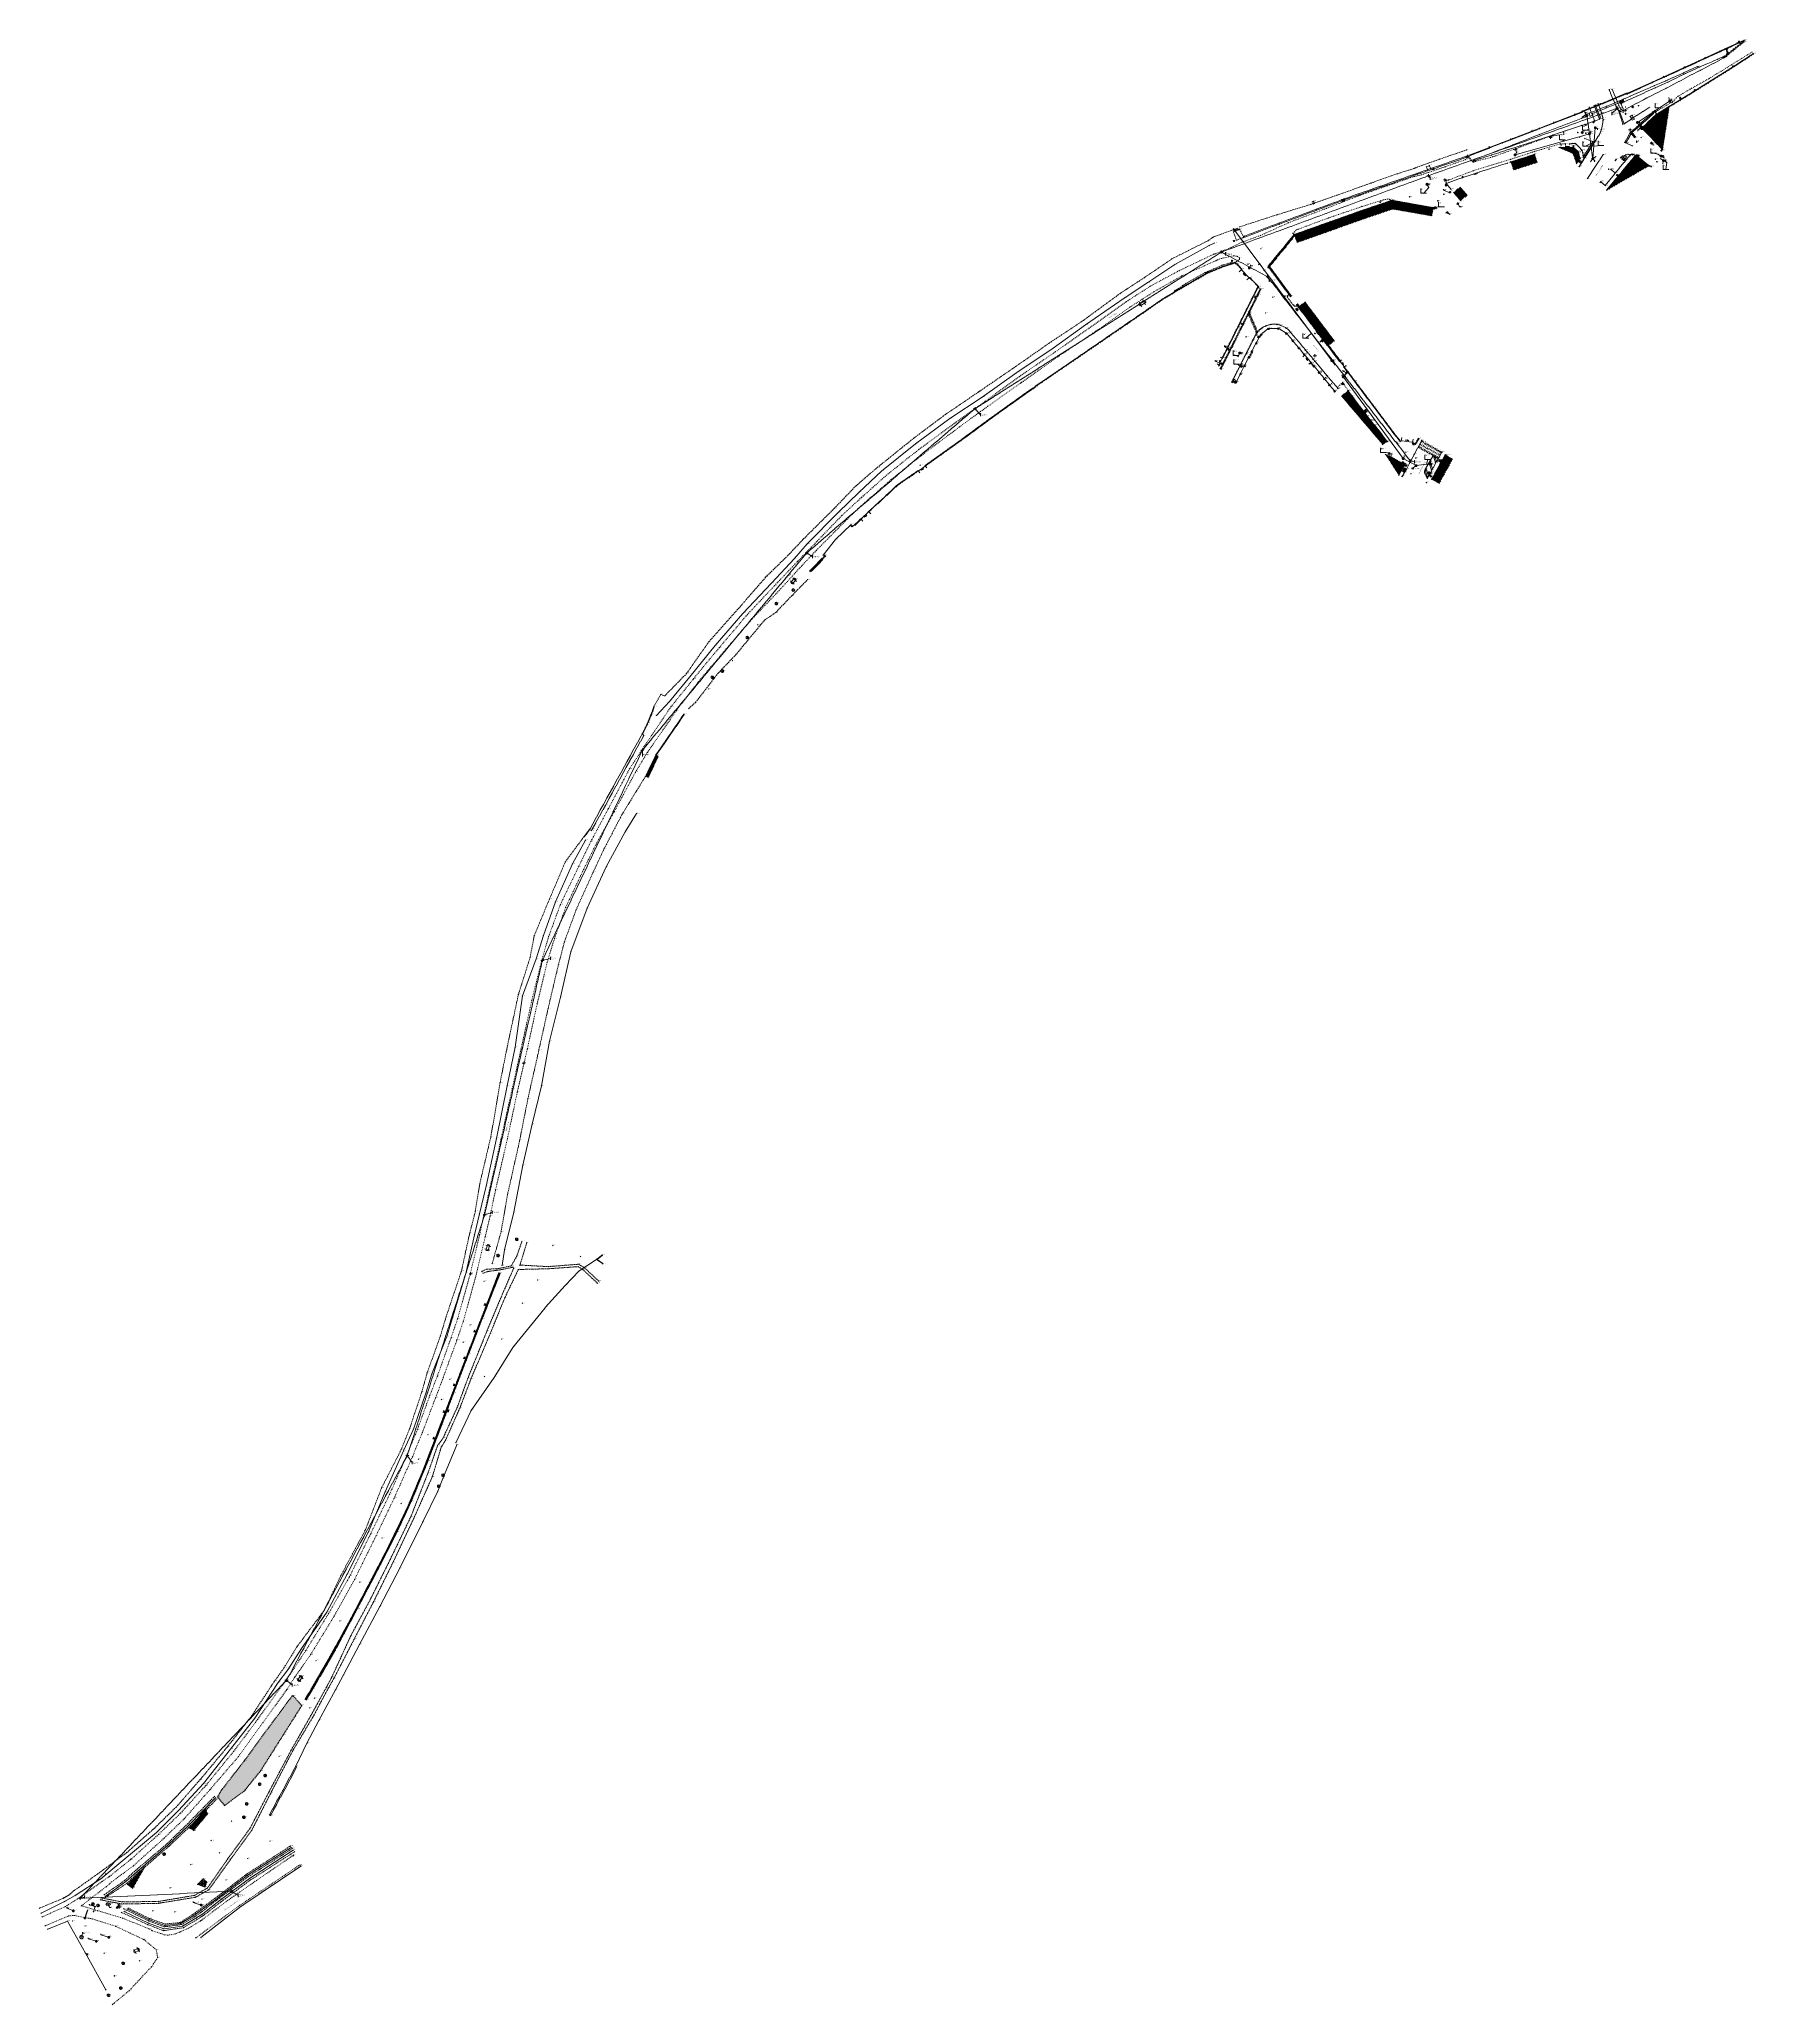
# Model space of a CAD drawing. Header units: metres. Extents: x 1232176 to 1232774, y 7198915 to 7199601.
import ezdxf
from ezdxf.enums import TextEntityAlignment as Align

# ---------------------------------------------------------------- set-up
doc = ezdxf.new("R2010")
doc.units = ezdxf.units.M
doc.header["$PDMODE"] = 3
doc.header["$PDSIZE"] = 0.1
for name, pattern in [('LL_0821', [0.7, 0.5, -0.2]), ('LL_0822', [2.5, 2.5, 0]), ('LL_0824', [0.35, 0.1, -0.25]), ('LL_0826', [2.5, 2.5, 0]), ('LL_0827', [0.2, 0.1, -0.1]), ('LL_0829', [0.6, 0.3, -0.3]), ('LL_2552', [0.45, 0.3, -0.15]), ('ML_0862', [1, 0.5, -0.5]), ('ML_2577', [2.5, 2.5, 0]), ('OL_0942', [0.7, 0.5, -0.2]), ('RL_1105', [2.5, 2.5, 0]), ('SL_1141', [2.5, 2.5, 0]), ('SL_1144', [2.5, 2.5, 0]), ('SL_1145', [2.5, 2.5, 0]), ('SL_1146', [2.5, 2.5, 0]), ('Socle_Continu', [2.5, 2.5, 0]), ('TL_1181', [0.3, 0.15, -0.15]), ('TL_1182', [0.6, 0.4, -0.2]), ('YL_2901', [2.5, 2.5, 0])]:
    doc.linetypes.add(name, pattern=pattern)
for name, color, linetype, lineweight in [('BATIH_SCS', 201, 'Socle_Continu', 13), ('CLOTH_SCS', 212, 'Socle_Continu', 13), ('CLOTU_SCS', 212, 'Socle_Continu', 13), ('EAUPO_SCS', 140, 'Socle_Continu', 13), ('ECPUB_SCS', 30, 'Socle_Continu', 13), ('ELECT_SCS', 1, 'Socle_Continu', 13), ('GAZFL_SCS', 40, 'Socle_Continu', 13), ('HABIL_SCI', 7, 'Socle_Continu', 13), ('INDET_SCI', 7, 'Socle_Continu', 13), ('INDET_SCS', 7, 'Socle_Continu', 13), ('JARDH_SCS', 82, 'Socle_Continu', 13), ('JARDI_SCS', 82, 'Socle_Continu', 13), ('MARQU_PSS', 7, 'Socle_Continu', 13), ('MARQU_SCS', 7, 'Socle_Continu', 13), ('MOBUR_SCS', 251, 'Socle_Continu', 13), ('NIVEL_SCS', 102, 'Socle_Continu', 13), ('SIGNV_SCS', 20, 'Socle_Continu', 13), ('SIGTA_SCI', 7, 'Socle_Continu', 13), ('SIGTM_PSI', 1, 'Socle_Continu', 13), ('SIGTO_PSI', 255, 'Socle_Continu', 13), ('SIGTO_SCI', 255, 'Socle_Continu', 13), ('TELEC_SCS', 3, 'Socle_Continu', 13), ('VOIRI_PSS', 7, 'Socle_Continu', 13), ('VOIRI_SCI', 7, 'Socle_Continu', 13), ('VOIRI_SCS', 7, 'Socle_Continu', 13)]:
    doc.layers.add(name, color=color, linetype=linetype, lineweight=lineweight)
for name, color, linetype, lineweight, true_color in [('BATIM_SCS', 7, 'Socle_Continu', 13, 0xdf7fff), ('EAUPL_PSI', 5, 'Socle_Continu', 13, 0x0000ff), ('EAUPL_PSS', 5, 'Socle_Continu', 13, 0x0000ff), ('EAUPL_SCI', 5, 'Socle_Continu', 13, 0x0000ff), ('EAUPL_SCS', 5, 'Socle_Continu', 13, 0x0000ff), ('EAUPL_SCT', 5, 'Socle_Continu', 13, 0x0000ff), ('EAUUS_PSI', 7, 'Socle_Continu', 13, 0x7f3f00), ('EAUUS_SCI', 7, 'Socle_Continu', 13, 0x7f3f00), ('EAUUS_SCS', 7, 'Socle_Continu', 13, 0x7f3f00), ('EAUUS_SCT', 7, 'Socle_Continu', 13, 0x7f3f00), ('SIGTR_PSS', 7, 'Socle_Continu', 13, 0x9966cc), ('SIGTS_PSS', 7, 'Socle_Continu', 13, 0x9966cc)]:
    doc.layers.add(name, color=color, linetype=linetype, lineweight=lineweight, true_color=true_color)
doc.styles.add('Reseaux', font='arial.ttf')
doc.styles.get("Standard").update_dxf_attribs({"font": 'arial.ttf'})
doc.styles.add('Style_1', font='WINGDNG2.TTF')
doc.linetypes.add('BL_0064', pattern='A,0.508,-0.381,[">",Standard,S=0.254,R=0,X=-0.3,Y=-0.127],0.381', length=1.27)
doc.linetypes.add('BL_0101', pattern='A,3,-0.2,0.2,-0.381,["ep",Standard,S=0.254,R=0,X=-0.2,Y=-0.1],-0.381,0.2,-0.2', length=4.562)
doc.linetypes.add('CL_0181', pattern='A,3,-0.15,0.4,-0.381,["eu",Standard,S=0.254,R=0,X=-0.2,Y=-0.1],-0.381,0.4,-0.15', length=4.862)
doc.linetypes.add('LL_0825', pattern='A,0,["∩",Standard,S=0.127,R=0,X=-0.06,Y=0],1', length=1)
doc.linetypes.add('NL_0902', pattern='A,0,["U",Style_1,S=0.127,R=0,X=-0.105,Y=-0.085],1', length=1)
doc.linetypes.add('OL_0943', pattern='A,0.4,["│",Standard,S=0.127,R=0,X=-0.32,Y=0.08],0.15,["l ı l ı l",Standard,S=0.127,R=0,X=-0.35,Y=0]', length=0.55)
doc.linetypes.add('SL_1142', pattern='A,0.5,0,["£",Style_1,S=0.1,R=0,X=0.2,Y=0],0.5', length=1)
doc.linetypes.add('TL_1183', pattern='A,0.5,-0.05,["ù",Style_1,S=0.254,R=180,X=0,Y=0.254],0,["ù",Style_1,S=0.254,R=0,X=-0.1,Y=-0.254]', length=0.55)
pattern_1 = [(296.565051, (0.15, 0.18), (1.0000000025, -1.00000000421), [0.02236068, -2.2137073]), (243.434949, (0.16, 0.2), (7.563e-09, -1.000000001118), [0.02236068, -2.2137073]), (0, (0.14, 0.2), (0, 1), [0.02, -0.98]), (285.945396, (0.12, 0.27), (1.0000000011657, -2.9999999985673), [0.0728011, -7.20730879]), (206.565051, (0.14, 0.28), (-1.00000000421, -1.0000000025), [0.02236068, -2.2137073]), (333.434949, (0.12, 0.29), (1.000000001118, 7.563e-09), [0.02236068, -2.2137073]), (251.565051, (0.14, 0.35), (7.2e-11, -1.000000003109), [0.06324555, -3.09903211]), (180, (0.16, 0.35), (-1e-16, -1), [0.02, -0.98]), (296.565051, (0.15, 0.37), (1.0000000025, -1.00000000421), [0.02236068, -2.2137073]), (233.130102, (0.18, 0.41), (-2.0000000185436, -2.9999999876376), [0.05, -4.95]), (180, (0.2, 0.41), (-1e-16, -1), [0.02, -0.98]), (270, (0.2, 0.43), (1, -2e-16), [0.02, -0.98]), (206.565051, (0.24, 0.45), (-1.00000000421, -1.0000000025), [0.04472136, -2.19134662]), (161.565051, (0.27, 0.44), (-1.000000003109, -7.2e-11), [0.03162278, -3.13065488]), (270, (0.27, 0.46), (1, -2e-16), [0.02, -0.98]), (180, (0.33, 0.46), (-1e-16, -1), [0.06, -0.94]), (116.565051, (0.34, 0.44), (-1.0000000025, 1.00000000421), [0.02236068, -2.2137073]), (243.434949, (0.35, 0.46), (7.563e-09, -1.000000001118), [0.02236068, -2.2137073]), (165.963757, (0.39, 0.45), (-1.000000001063, -1.30176e-08), [0.04123106, -4.08187457]), (135, (0.42, 0.42), (-0.99999999832, 6e-17), [0.04242641, -1.37178716]), (90, (0.42, 0.4), (-1, 6e-17), [0.02, -0.98]), (180, (0.44, 0.4), (-1e-16, -1), [0.02, -0.98]), (116.565051, (0.46, 0.36), (-1.0000000025, 1.00000000421), [0.04472136, -2.19134662]), (90, (0.46, 0.34), (-1, 6e-17), [0.02, -0.98]), (153.434949, (0.48, 0.33), (-1.000000001118, -7.563e-09), [0.02236068, -2.2137073]), (90, (0.48, 0.27), (-1, 6e-17), [0.06, -0.94]), (45, (0.46, 0.25), (0, 0.99999999832), [0.02828427, -1.38592929]), (116.565051, (0.47, 0.23), (-1.0000000025, 1.00000000421), [0.02236068, -2.2137073]), (68.198591, (0.45, 0.18), (0.99999997321, 3.000000010085), [0.05385165, -5.33131316]), (18.434949, (0.42, 0.17), (1.99999999364, 1.00000000929), [0.03162278, -3.13065488]), (90, (0.42, 0.15), (-1, 6e-17), [0.02, -0.98]), (36.869898, (0.38, 0.12), (0.999999993819, 1.000000006181), [0.05, -4.95]), (0, (0.35, 0.12), (0, 1), [0.03, -0.97]), (63.434949, (0.34, 0.1), (-7.563e-09, 1.000000001118), [0.02236068, -2.2137073]), (0, (0.28, 0.1), (0, 1), [0.06, -0.94]), (315, (0.26, 0.12), (0.99999999832, -3e-16), [0.02828427, -1.38592929]), (26.565051, (0.24, 0.11), (1.00000000421, 1.0000000025), [0.02236068, -2.2137073]), (341.565051, (0.21, 0.12), (1.000000003109, 7.2e-11), [0.03162278, -3.13065488]), (321.340192, (0.16, 0.16), (4.0000000117843, -2.999999983464), [0.06403124, -6.339093]), (90, (0.31, 0.27), (-1, 6e-17), [0.02, -0.98]), (0, (0.29, 0.27), (0, 1), [0.02, -0.98]), (270, (0.29, 0.29), (1, -2e-16), [0.02, -0.98]), (180, (0.31, 0.29), (-1e-16, -1), [0.02, -0.98]), (90, (0.75, 0.77), (-1, 6e-17), [0.02, -0.98]), (0, (0.73, 0.77), (0, 1), [0.02, -0.98]), (270, (0.73, 0.79), (1, -2e-16), [0.02, -0.98]), (180, (0.75, 0.79), (-1e-16, -1), [0.02, -0.98]), (296.565051, (0.59, 0.68), (1.0000000025, -1.00000000421), [0.02236068, -2.2137073]), (243.434949, (0.6, 0.7), (7.563e-09, -1.000000001118), [0.02236068, -2.2137073]), (0, (0.58, 0.7), (0, 1), [0.02, -0.98]), (285.945396, (0.56, 0.77), (1.0000000011657, -2.9999999985673), [0.0728011, -7.20730879]), (206.565051, (0.58, 0.78), (-1.00000000421, -1.0000000025), [0.02236068, -2.2137073]), (333.434949, (0.56, 0.79), (1.000000001118, 7.563e-09), [0.02236068, -2.2137073]), (251.565051, (0.58, 0.85), (7.2e-11, -1.000000003109), [0.06324555, -3.09903211]), (180, (0.6, 0.85), (-1e-16, -1), [0.02, -0.98]), (296.565051, (0.59, 0.87), (1.0000000025, -1.00000000421), [0.02236068, -2.2137073]), (233.130102, (0.62, 0.91), (-2.0000000185436, -2.9999999876376), [0.05, -4.95]), (180, (0.64, 0.91), (-1e-16, -1), [0.02, -0.98]), (270, (0.64, 0.93), (1, -2e-16), [0.02, -0.98]), (206.565051, (0.68, 0.95), (-1.00000000421, -1.0000000025), [0.04472136, -2.19134662]), (161.565051, (0.71, 0.94), (-1.000000003109, -7.2e-11), [0.03162278, -3.13065488]), (270, (0.71, 0.96), (1, -2e-16), [0.02, -0.98]), (180, (0.77, 0.96), (-1e-16, -1), [0.06, -0.94]), (116.565051, (0.78, 0.94), (-1.0000000025, 1.00000000421), [0.02236068, -2.2137073]), (243.434949, (0.79, 0.96), (7.563e-09, -1.000000001118), [0.02236068, -2.2137073]), (165.963757, (0.83, 0.95), (-1.000000001063, -1.30176e-08), [0.04123106, -4.08187457]), (135, (0.86, 0.92), (-0.99999999832, 6e-17), [0.04242641, -1.37178716]), (90, (0.86, 0.9), (-1, 6e-17), [0.02, -0.98]), (180, (0.88, 0.9), (-1e-16, -1), [0.02, -0.98]), (116.565051, (0.9, 0.86), (-1.0000000025, 1.00000000421), [0.04472136, -2.19134662]), (90, (0.9, 0.84), (-1, 6e-17), [0.02, -0.98]), (153.434949, (0.92, 0.83), (-1.000000001118, -7.563e-09), [0.02236068, -2.2137073]), (90, (0.92, 0.77), (-1, 6e-17), [0.06, -0.94]), (45, (0.9, 0.75), (0, 0.99999999832), [0.02828427, -1.38592929]), (116.565051, (0.91, 0.73), (-1.0000000025, 1.00000000421), [0.02236068, -2.2137073]), (68.198591, (0.89, 0.68), (0.99999997321, 3.000000010085), [0.05385165, -5.33131316]), (18.434949, (0.86, 0.67), (1.99999999364, 1.00000000929), [0.03162278, -3.13065488]), (90, (0.86, 0.65), (-1, 6e-17), [0.02, -0.98]), (36.869898, (0.82, 0.62), (0.999999993819, 1.000000006181), [0.05, -4.95]), (0, (0.79, 0.62), (0, 1), [0.03, -0.97]), (63.434949, (0.78, 0.6), (-7.563e-09, 1.000000001118), [0.02236068, -2.2137073]), (0, (0.72, 0.6), (0, 1), [0.06, -0.94]), (315, (0.7, 0.62), (0.99999999832, -3e-16), [0.02828427, -1.38592929]), (26.565051, (0.68, 0.61), (1.00000000421, 1.0000000025), [0.02236068, -2.2137073]), (341.565051, (0.65, 0.62), (1.000000003109, 7.2e-11), [0.03162278, -3.13065488]), (321.340192, (0.6, 0.66), (4.0000000117843, -2.999999983464), [0.06403124, -6.339093]), (296.565051, (0.51, 0.265), (1.0000000025, -1.00000000421), [0.01118034, -2.22488764]), (243.434949, (0.515, 0.275), (7.563e-09, -1.000000001118), [0.01118034, -2.22488764]), (0, (0.505, 0.275), (0, 1), [0.01, -0.99]), (285.945396, (0.495, 0.31), (1.0000000011657, -2.9999999985673), [0.03640055, -7.24370934]), (206.565051, (0.505, 0.315), (-1.00000000421, -1.0000000025), [0.01118034, -2.22488764]), (333.434949, (0.495, 0.32), (1.000000001118, 7.563e-09), [0.01118034, -2.22488764]), (251.565051, (0.505, 0.35), (7.2e-11, -1.000000003109), [0.03162278, -3.13065488]), (180, (0.515, 0.35), (-1e-16, -1), [0.01, -0.99]), (296.565051, (0.51, 0.36), (1.0000000025, -1.00000000421), [0.01118034, -2.22488764]), (233.130102, (0.525, 0.38), (-2.0000000185436, -2.9999999876376), [0.025, -4.975]), (180, (0.535, 0.38), (-1e-16, -1), [0.01, -0.99]), (270, (0.535, 0.39), (1, -2e-16), [0.01, -0.99]), (206.565051, (0.555, 0.4), (-1.00000000421, -1.0000000025), [0.02236068, -2.2137073]), (161.565051, (0.57, 0.395), (-1.000000003109, -7.2e-11), [0.01581139, -3.14646627]), (270, (0.57, 0.405), (1, -2e-16), [0.01, -0.99]), (180, (0.6, 0.405), (-1e-16, -1), [0.03, -0.97]), (116.565051, (0.605, 0.395), (-1.0000000025, 1.00000000421), [0.01118034, -2.22488764]), (243.434949, (0.61, 0.405), (7.563e-09, -1.000000001118), [0.01118034, -2.22488764]), (165.963757, (0.63, 0.4), (-1.000000001063, -1.30176e-08), [0.02061553, -4.1024901]), (135, (0.645, 0.385), (-0.99999999832, 6e-17), [0.0212132, -1.39300036]), (90, (0.645, 0.375), (-1, 6e-17), [0.01, -0.99]), (180, (0.655, 0.375), (-1e-16, -1), [0.01, -0.99]), (116.565051, (0.665, 0.355), (-1.0000000025, 1.00000000421), [0.02236068, -2.2137073]), (90, (0.665, 0.345), (-1, 6e-17), [0.01, -0.99]), (153.434949, (0.675, 0.34), (-1.000000001118, -7.563e-09), [0.01118034, -2.22488764]), (90, (0.675, 0.31), (-1, 6e-17), [0.03, -0.97]), (45, (0.665, 0.3), (0, 0.99999999832), [0.01414214, -1.40007143]), (116.565051, (0.67, 0.29), (-1.0000000025, 1.00000000421), [0.01118034, -2.22488764]), (68.198591, (0.66, 0.265), (0.99999997321, 3.000000010085), [0.02692582, -5.35823898]), (18.434949, (0.645, 0.26), (1.99999999364, 1.00000000929), [0.01581139, -3.14646627]), (90, (0.645, 0.25), (-1, 6e-17), [0.01, -0.99]), (36.869898, (0.625, 0.235), (0.999999993819, 1.000000006181), [0.025, -4.975]), (0, (0.61, 0.235), (0, 1), [0.015, -0.985]), (63.434949, (0.605, 0.225), (-7.563e-09, 1.000000001118), [0.01118034, -2.22488764]), (0, (0.575, 0.225), (0, 1), [0.03, -0.97]), (315, (0.565, 0.235), (0.99999999832, -3e-16), [0.01414214, -1.40007143]), (26.565051, (0.555, 0.23), (1.00000000421, 1.0000000025), [0.01118034, -2.22488764]), (341.565051, (0.54, 0.235), (1.000000003109, 7.2e-11), [0.01581139, -3.14646627]), (321.340192, (0.515, 0.255), (4.0000000117843, -2.999999983464), [0.03201562, -6.37110862]), (90, (0.59, 0.31), (-1, 6e-17), [0.01, -0.99]), (0, (0.58, 0.31), (0, 1), [0.01, -0.99]), (270, (0.58, 0.32), (1, -2e-16), [0.01, -0.99]), (180, (0.59, 0.32), (-1e-16, -1), [0.01, -0.99]), (90, (0.325, 0.74), (-1, 6e-17), [0.01, -0.99]), (0, (0.315, 0.74), (0, 1), [0.01, -0.99]), (270, (0.315, 0.75), (1, -2e-16), [0.01, -0.99]), (180, (0.325, 0.75), (-1e-16, -1), [0.01, -0.99]), (296.565051, (0.245, 0.695), (1.0000000025, -1.00000000421), [0.01118034, -2.22488764]), (243.434949, (0.25, 0.705), (7.563e-09, -1.000000001118), [0.01118034, -2.22488764]), (0, (0.24, 0.705), (0, 1), [0.01, -0.99]), (285.945396, (0.23, 0.74), (1.0000000011657, -2.9999999985673), [0.03640055, -7.24370934]), (206.565051, (0.24, 0.745), (-1.00000000421, -1.0000000025), [0.01118034, -2.22488764]), (333.434949, (0.23, 0.75), (1.000000001118, 7.563e-09), [0.01118034, -2.22488764]), (251.565051, (0.24, 0.78), (7.2e-11, -1.000000003109), [0.03162278, -3.13065488]), (180, (0.25, 0.78), (-1e-16, -1), [0.01, -0.99]), (296.565051, (0.245, 0.79), (1.0000000025, -1.00000000421), [0.01118034, -2.22488764]), (233.130102, (0.26, 0.81), (-2.0000000185436, -2.9999999876376), [0.025, -4.975]), (180, (0.27, 0.81), (-1e-16, -1), [0.01, -0.99]), (270, (0.27, 0.82), (1, -2e-16), [0.01, -0.99]), (206.565051, (0.29, 0.83), (-1.00000000421, -1.0000000025), [0.02236068, -2.2137073]), (161.565051, (0.305, 0.825), (-1.000000003109, -7.2e-11), [0.01581139, -3.14646627]), (270, (0.305, 0.835), (1, -2e-16), [0.01, -0.99]), (180, (0.335, 0.835), (-1e-16, -1), [0.03, -0.97]), (116.565051, (0.34, 0.825), (-1.0000000025, 1.00000000421), [0.01118034, -2.22488764]), (243.434949, (0.345, 0.835), (7.563e-09, -1.000000001118), [0.01118034, -2.22488764]), (165.963757, (0.365, 0.83), (-1.000000001063, -1.30176e-08), [0.02061553, -4.1024901]), (135, (0.38, 0.815), (-0.99999999832, 6e-17), [0.0212132, -1.39300036]), (90, (0.38, 0.805), (-1, 6e-17), [0.01, -0.99]), (180, (0.39, 0.805), (-1e-16, -1), [0.01, -0.99]), (116.565051, (0.4, 0.785), (-1.0000000025, 1.00000000421), [0.02236068, -2.2137073]), (90, (0.4, 0.775), (-1, 6e-17), [0.01, -0.99]), (153.434949, (0.41, 0.77), (-1.000000001118, -7.563e-09), [0.01118034, -2.22488764]), (90, (0.41, 0.74), (-1, 6e-17), [0.03, -0.97]), (45, (0.4, 0.73), (0, 0.99999999832), [0.01414214, -1.40007143]), (116.565051, (0.405, 0.72), (-1.0000000025, 1.00000000421), [0.01118034, -2.22488764]), (68.198591, (0.395, 0.695), (0.99999997321, 3.000000010085), [0.02692582, -5.35823898]), (18.434949, (0.38, 0.69), (1.99999999364, 1.00000000929), [0.01581139, -3.14646627]), (90, (0.38, 0.68), (-1, 6e-17), [0.01, -0.99]), (36.869898, (0.36, 0.665), (0.999999993819, 1.000000006181), [0.025, -4.975]), (0, (0.345, 0.665), (0, 1), [0.015, -0.985]), (63.434949, (0.34, 0.655), (-7.563e-09, 1.000000001118), [0.01118034, -2.22488764]), (0, (0.31, 0.655), (0, 1), [0.03, -0.97]), (315, (0.3, 0.665), (0.99999999832, -3e-16), [0.01414214, -1.40007143]), (26.565051, (0.29, 0.66), (1.00000000421, 1.0000000025), [0.01118034, -2.22488764]), (341.565051, (0.275, 0.665), (1.000000003109, 7.2e-11), [0.01581139, -3.14646627]), (321.340192, (0.25, 0.685), (4.0000000117843, -2.999999983464), [0.03201562, -6.37110862]), (0, (0.78, 0.78), (0, 1), [0.13, -0.87]), (59.036243, (0.75, 0.81), (1.0000000137878, 1.999999997031), [0.11661904, -5.71433286]), (38.659808, (0.81, 0.83), (1.000000007959, 0.9999999959662), [0.06403124, -6.339093]), (120.963757, (0.72, 0.82), (-2.0000000296986, 2.9999999828884), [0.11661904, -5.71433286]), (169.695154, (0.7, 0.79), (-6.0000000095237, 0.9999999502402), [0.1118034, -11.06853649]), (213.690068, (0.71, 0.76), (-0.999999990211, -1.000000009531), [0.10816654, -3.49738474]), (259.695154, (0.73, 0.73), (-0.9999999502402, -6.0000000095237), [0.1118034, -11.06853649]), (288.434949, (0.78, 0.73), (1.00000000929, -1.99999999364), [0.09486833, -3.06740933]), (333.434949, (0.82, 0.74), (1.000000001118, 7.563e-09), [0.06708204, -2.16898594]), (333.434949, (0.38, 0.24), (1.000000001118, 7.563e-09), [0.06708204, -2.16898594]), (288.434949, (0.34, 0.23), (1.00000000929, -1.99999999364), [0.09486833, -3.06740933]), (259.695154, (0.29, 0.23), (-0.9999999502402, -6.0000000095237), [0.1118034, -11.06853649]), (213.690068, (0.27, 0.26), (-0.999999990211, -1.000000009531), [0.10816654, -3.49738474]), (169.695154, (0.26, 0.29), (-6.0000000095237, 0.9999999502402), [0.1118034, -11.06853649]), (120.963757, (0.28, 0.32), (-2.0000000296986, 2.9999999828884), [0.11661904, -5.71433286]), (38.659808, (0.37, 0.33), (1.000000007959, 0.9999999959662), [0.06403124, -6.339093]), (59.036243, (0.31, 0.31), (1.0000000137878, 1.999999997031), [0.11661904, -5.71433286]), (0, (0.34, 0.28), (0, 1), [0.13, -0.87])]
pattern_2 = [(45, (0, 0), (-0.1237436867076, 0.1237436867076), [])]
pattern_3 = [(45, (0, 0), (-0.176776695297, 0.176776695297), [])]

# ---------------------------------------------------------------- blocks, each defined once
blk = doc.blocks.new('YP_1521')
at = {"layer": 'SIGTO_SCI', "color": 7, "linetype": 'Socle_Continu'}
blk.add_point((0, 0), dxfattribs=at)
at = {"layer": 'SIGTA_SCI', "linetype": 'Socle_Continu'}
blk.add_attdef('ALT', (0.28, 0.1), '', height=0.2, dxfattribs=at)
at = {"layer": 'SIGTA_SCI', "linetype": 'Socle_Continu', "flags": 9}
blk.add_attdef('CALQUE_ALT', (1.69, -1.18), '', height=0.2, dxfattribs=at)
at = {"layer": 'SIGTO_SCI', "linetype": 'Socle_Continu', "flags": 9}
for tag, p in [('ID', (1.69, 0.1)), ('CALQUE', (1.69, -0.86)), ('NATURE', (1.69, -0.22)), ('FAMILLE', (1.69, -0.54)), ('PCRS', (1.69, -1.82))]:
    blk.add_attdef(tag, p, '', height=0.2, dxfattribs=at)
blk = doc.blocks.new('NP_0921')
at = {"layer": 'MOBUR_SCS', "linetype": 'Socle_Continu', "flags": 128}
blk.add_lwpolyline([(0, -0.19), (0, 0.19), (1, 0.19), (1, -0.19)], close=True, dxfattribs=at)
for points in [[(0.19, -0.44), (0.19, 0.44)], [(0.81, -0.44), (0.81, 0.44)]]:
    blk.add_lwpolyline(points, dxfattribs=at)
at = {"layer": 'MOBUR_SCS', "linetype": 'Socle_Continu', "flags": 9}
for tag, p in [('ID', (1.39, 0.59)), ('NATURE', (1.39, 0.27)), ('FAMILLE', (1.39, -0.05)), ('CALQUE', (1.39, -0.38)), ('PCRS', (1.39, -0.7))]:
    blk.add_attdef(tag, p, '', height=0.2, dxfattribs=at)
blk = doc.blocks.new('CP_0161')
at = {"layer": 'EAUUS_SCS', "linetype": 'Socle_Continu', "const_width": 0.0333, "flags": 128}
for points in [[(-0.07, -0.13), (-0.2, -0.13, -0.405328), (-0.27, -0.05), (-0.27, 0.07, -0.999132), (-0.07, 0.07), (-0.07, 0.02), (-0.25, 0.02)], [(0.05, 0.17), (0.05, -0.04, 0.410802), (0.14, -0.13), (0.25, -0.13), (0.25, 0.17)]]:
    blk.add_lwpolyline(points, format="xyb", dxfattribs=at)
at = {"layer": 'EAUUS_SCS', "linetype": 'Socle_Continu'}
blk.add_circle((0, 0), 0.5, dxfattribs=at)
at = {"layer": 'EAUUS_SCS', "linetype": 'Socle_Continu', "flags": 9}
for tag, p in [('NATURE', (0.99, 0.26)), ('FAMILLE', (0.99, -0.07)), ('ID', (0.99, 0.58)), ('CALQUE', (0.99, -0.39)), ('TYPE', (0.99, -1.03)), ('PCRS', (0.99, -0.71))]:
    blk.add_attdef(tag, p, '', height=0.2, dxfattribs=at)
blk = doc.blocks.new('TP_1203')
at = {"layer": 'JARDI_SCS', "linetype": 'Socle_Continu'}
for points in [[(-0.41, 0.06, 0.030688), (-0.44, -0.05, 0.042762), (-0.45, -0.14, 0.002681), (-0.45, -0.14, 0.068057), (-0.44, -0.22, 0.027564), (-0.43, -0.24, 0.0661), (-0.41, -0.28, 0.02929), (-0.39, -0.29, 0.071575), (-0.36, -0.32, 0.024959), (-0.34, -0.33, 0.055555), (-0.29, -0.34, 0.042997), (-0.23, -0.35, 0.011964), (-0.21, -0.35, 0.03671), (-0.1, -0.33)], [(-0.02, 0.37, 0.026081), (-0.15, 0.38, 0.000498), (-0.15, 0.38, 0.000061), (-0.15, 0.38, 0.039737), (-0.25, 0.37, 0.05935), (-0.33, 0.34, 0.002412), (-0.34, 0.34, 0.092506), (-0.39, 0.31, 0.000753), (-0.39, 0.31, 0.098491), (-0.42, 0.26, 0.011844), (-0.43, 0.25, 0.083514), (-0.44, 0.19, 0.009601), (-0.44, 0.18, 0.062383), (-0.42, 0.1, 0.027233), (-0.4, 0.03, 0.012932), (-0.39, 0)], [(0.32, 0.2, 0.007667), (0.31, 0.22, 0.026874), (0.28, 0.28, 0.047786), (0.24, 0.35, 0.023985), (0.22, 0.36, 0.040407), (0.19, 0.39, 0.05708), (0.15, 0.41, 0.021505), (0.13, 0.42, 0.075257), (0.08, 0.43, 0.004647), (0.08, 0.43, 0.067031), (0.01, 0.42, 0.025669), (-0.03, 0.4, 0.024468), (-0.06, 0.39, 0.036292), (-0.13, 0.34)], [(0.37, -0.17, 0.034341), (0.42, -0.09, 0.016386), (0.43, -0.06, 0.033024), (0.45, -0.01, 0.065516), (0.46, 0.05, 0.004498), (0.46, 0.05, 0.088708), (0.44, 0.11, 0.001985), (0.44, 0.11, 0.087204), (0.41, 0.16, 0.010127), (0.41, 0.16, 0.060799), (0.36, 0.2, 0.037701), (0.31, 0.22, 0.012492), (0.29, 0.23, 0.034867), (0.2, 0.26)], [(-0.27, -0.31, 0.039486), (-0.23, -0.38, 0.04359), (-0.2, -0.42, 0.016585), (-0.18, -0.43, 0.081902), (-0.14, -0.46, 0.006579), (-0.14, -0.46, 0.089308), (-0.09, -0.47, 0.016983), (-0.08, -0.47, 0.078527), (-0.04, -0.46, 0.013117), (-0.03, -0.45, 0.063228), (0.03, -0.42, 0.02257), (0.06, -0.39, 0.018838), (0.09, -0.36, 0.027877), (0.15, -0.28)], [(0.06, -0.36, 0.004702), (0.08, -0.37, 0.029397), (0.15, -0.4, 0.053456), (0.23, -0.41, 0.017025), (0.24, -0.41, 0.067312), (0.29, -0.4, 0.029038), (0.3, -0.4, 0.085197), (0.34, -0.38, 0.008842), (0.34, -0.37, 0.097758), (0.37, -0.33, 0.000163), (0.37, -0.33, 0.072483), (0.39, -0.27, 0.026786), (0.39, -0.22, 0.018833), (0.39, -0.18, 0.02958), (0.37, -0.08)]]:
    blk.add_lwpolyline(points, format="xyb", dxfattribs=at)
at = {"layer": 'JARDI_SCS', "linetype": 'Socle_Continu', "flags": 9}
for tag, p in [('ID', (0.89, 0.25)), ('NATURE', (0.89, -0.08)), ('CALQUE', (0.89, -0.72)), ('FAMILLE', (0.89, -0.4)), ('PCRS', (0.89, -1.04))]:
    blk.add_attdef(tag, p, '', height=0.2, dxfattribs=at)
blk = doc.blocks.new('*U44')
at = {"layer": 'SIGTO_PSI', "linetype": 'Socle_Continu'}
blk.add_line((2.24, -1.48), (0, 0), dxfattribs=at)
at = {"layer": 'SIGTO_PSI', "linetype": 'Socle_Continu', "flags": 128}
blk.add_lwpolyline([(2.24, -2.03), (2.24, -0.93)], dxfattribs=at)
at = {"layer": 'SIGTO_PSI', "color": 7, "linetype": 'Socle_Continu'}
blk.add_point((0, 0), dxfattribs=at)
at = {"layer": 'SIGTM_PSI', "linetype": 'Socle_Continu', "flags": 9}
blk.add_attdef('CALQUE_MAT', (1.6, -0.7), '', height=0.2, dxfattribs=at)
at = {"layer": 'SIGTM_PSI', "color": 1, "linetype": 'Socle_Continu'}
blk.add_attdef('MAT', (2.33, -1.14), '', height=0.2, dxfattribs=at)
at = {"layer": 'SIGTO_PSI', "linetype": 'Socle_Continu', "flags": 9}
for tag, p in [('ID', (1.6, 0.59)), ('NATURE', (1.6, 0.27)), ('FAMILLE', (1.6, -0.05)), ('CALQUE', (1.6, -0.37)), ('PCRS', (1.6, -1.02))]:
    blk.add_attdef(tag, p, '', height=0.2, dxfattribs=at)
at = {"layer": 'SIGTO_PSI', "linetype": 'Socle_Continu'}
for tag, p in [('X=', (2.33, -1.41)), ('Y=', (2.33, -1.69)), ('Z=', (2.33, -1.96))]:
    blk.add_attdef(tag, p, '', height=0.2, dxfattribs=at)
blk = doc.blocks.new('TP_1201')
at = {"layer": 'JARDI_SCS', "linetype": 'Socle_Continu'}
blk.add_circle((0, 0), 0.1, dxfattribs=at)
at = {"layer": 'JARDI_SCS', "linetype": 'Socle_Continu', "flags": 9}
for tag, p in [('ID', (0.49, -0.05)), ('CALQUE', (0.49, -1.02)), ('NATURE', (0.49, -0.37)), ('FAMILLE', (0.49, -0.7))]:
    blk.add_attdef(tag, p, '', height=0.2, dxfattribs=at)
blk = doc.blocks.new('AP_0009')
at = {"layer": 'EAUPO_SCS', "linetype": 'Socle_Continu', "flags": 128}
blk.add_lwpolyline([(1, 0), (0, 0), (0, 1), (1, 1)], close=True, dxfattribs=at)
at = {"layer": 'EAUPO_SCS', "linetype": 'Socle_Continu', "const_width": 0.0132, "flags": 128}
for points in [[(0.3, 0.6), (0.4, 0.6)], [(0.4, 0.5), (0.4, 0.5)]]:
    blk.add_lwpolyline(points, dxfattribs=at)
for points in [[(0.4, 0.6, -0.408207), (0.4, 0.5), (0.4, 0.4), (0.4, 0.4, -1.002527), (0.4, 0.5)], [(0.5, 0.4), (0.5, 0.4, -0.408864), (0.5, 0.5), (0.5, 0.5, -0.99952), (0.5, 0.5), (0.5, 0.5), (0.5, 0.5)], [(0.6, 0.4), (0.6, 0.6), (0.6, 0.6, -0.410969), (0.7, 0.5), (0.7, 0.5, -0.406349), (0.6, 0.4), (0.6, 0.4)]]:
    blk.add_lwpolyline(points, format="xyb", dxfattribs=at)
at = {"layer": 'EAUPO_SCS', "linetype": 'Socle_Continu', "flags": 9}
for tag, p in [('ID', (1.2, 0.8)), ('NATURE', (1.2, 0.5)), ('FAMILLE', (1.2, 0.2)), ('CALQUE', (1.2, -0.1)), ('PCRS', (1.2, -0.4))]:
    blk.add_attdef(tag, p, '', height=0.2, dxfattribs=at)
blk = doc.blocks.new('*U45')
at = {"layer": 'SIGTO_PSI', "linetype": 'Socle_Continu'}
blk.add_line((1.6, 0.44), (0, 0), dxfattribs=at)
at = {"layer": 'SIGTO_PSI', "linetype": 'Socle_Continu', "flags": 128}
blk.add_lwpolyline([(1.6, -0.11), (1.6, 0.99)], dxfattribs=at)
at = {"layer": 'SIGTO_PSI', "color": 7, "linetype": 'Socle_Continu'}
blk.add_point((0, 0), dxfattribs=at)
at = {"layer": 'SIGTM_PSI', "color": 1, "linetype": 'Socle_Continu'}
blk.add_attdef('MAT', (1.69, 0.79), '', height=0.2, dxfattribs=at)
at = {"layer": 'SIGTM_PSI', "linetype": 'Socle_Continu', "flags": 9}
blk.add_attdef('CALQUE_MAT', (1.6, -0.7), '', height=0.2, dxfattribs=at)
at = {"layer": 'SIGTO_PSI', "linetype": 'Socle_Continu', "flags": 9}
for tag, p in [('ID', (1.6, 0.59)), ('NATURE', (1.6, 0.27)), ('FAMILLE', (1.6, -0.05)), ('CALQUE', (1.6, -0.37)), ('PCRS', (1.6, -1.02))]:
    blk.add_attdef(tag, p, '', height=0.2, dxfattribs=at)
at = {"layer": 'SIGTO_PSI', "linetype": 'Socle_Continu'}
for tag, p in [('X=', (1.69, 0.52)), ('Y=', (1.69, 0.24)), ('Z=', (1.69, -0.04))]:
    blk.add_attdef(tag, p, '', height=0.2, dxfattribs=at)
blk = doc.blocks.new('*U46')
at = {"layer": 'SIGTO_PSI', "linetype": 'Socle_Continu'}
blk.add_line((1.97, -1.64), (0, 0), dxfattribs=at)
at = {"layer": 'SIGTO_PSI', "linetype": 'Socle_Continu', "flags": 128}
blk.add_lwpolyline([(1.97, -2.19), (1.97, -1.09)], dxfattribs=at)
at = {"layer": 'SIGTO_PSI', "color": 7, "linetype": 'Socle_Continu'}
blk.add_point((0, 0), dxfattribs=at)
at = {"layer": 'SIGTM_PSI', "linetype": 'Socle_Continu', "flags": 9}
blk.add_attdef('CALQUE_MAT', (1.6, -0.7), '', height=0.2, dxfattribs=at)
at = {"layer": 'SIGTM_PSI', "color": 1, "linetype": 'Socle_Continu'}
blk.add_attdef('MAT', (2.05, -1.29), '', height=0.2, dxfattribs=at)
at = {"layer": 'SIGTO_PSI', "linetype": 'Socle_Continu', "flags": 9}
for tag, p in [('ID', (1.6, 0.59)), ('NATURE', (1.6, 0.27)), ('FAMILLE', (1.6, -0.05)), ('CALQUE', (1.6, -0.37)), ('PCRS', (1.6, -1.02))]:
    blk.add_attdef(tag, p, '', height=0.2, dxfattribs=at)
at = {"layer": 'SIGTO_PSI', "linetype": 'Socle_Continu'}
for tag, p in [('X=', (2.05, -1.56)), ('Y=', (2.05, -1.84)), ('Z=', (2.05, -2.12))]:
    blk.add_attdef(tag, p, '', height=0.2, dxfattribs=at)
blk = doc.blocks.new('*U47')
at = {"layer": 'SIGTO_PSI', "linetype": 'Socle_Continu'}
blk.add_line((1.65, -2.48), (0, 0), dxfattribs=at)
at = {"layer": 'SIGTO_PSI', "linetype": 'Socle_Continu', "flags": 128}
blk.add_lwpolyline([(1.65, -3.03), (1.65, -1.93)], dxfattribs=at)
at = {"layer": 'SIGTO_PSI', "color": 7, "linetype": 'Socle_Continu'}
blk.add_point((0, 0), dxfattribs=at)
at = {"layer": 'SIGTM_PSI', "linetype": 'Socle_Continu', "flags": 9}
blk.add_attdef('CALQUE_MAT', (1.6, -0.7), '', height=0.2, dxfattribs=at)
at = {"layer": 'SIGTM_PSI', "color": 1, "linetype": 'Socle_Continu'}
blk.add_attdef('MAT', (1.74, -2.14), '', height=0.2, dxfattribs=at)
at = {"layer": 'SIGTO_PSI', "linetype": 'Socle_Continu', "flags": 9}
for tag, p in [('ID', (1.6, 0.59)), ('NATURE', (1.6, 0.27)), ('FAMILLE', (1.6, -0.05)), ('CALQUE', (1.6, -0.37)), ('PCRS', (1.6, -1.02))]:
    blk.add_attdef(tag, p, '', height=0.2, dxfattribs=at)
at = {"layer": 'SIGTO_PSI', "linetype": 'Socle_Continu'}
for tag, p in [('X=', (1.74, -2.41)), ('Y=', (1.74, -2.69)), ('Z=', (1.74, -2.97))]:
    blk.add_attdef(tag, p, '', height=0.2, dxfattribs=at)
blk = doc.blocks.new('*U48')
at = {"layer": 'SIGTO_PSI', "linetype": 'Socle_Continu'}
blk.add_line((2.69, 0.9), (0, 0), dxfattribs=at)
at = {"layer": 'SIGTO_PSI', "linetype": 'Socle_Continu', "flags": 128}
blk.add_lwpolyline([(2.69, 0.35), (2.69, 1.45)], dxfattribs=at)
at = {"layer": 'SIGTO_PSI', "color": 7, "linetype": 'Socle_Continu'}
blk.add_point((0, 0), dxfattribs=at)
at = {"layer": 'SIGTM_PSI', "color": 1, "linetype": 'Socle_Continu'}
blk.add_attdef('MAT', (2.78, 1.25), '', height=0.2, dxfattribs=at)
at = {"layer": 'SIGTM_PSI', "linetype": 'Socle_Continu', "flags": 9}
blk.add_attdef('CALQUE_MAT', (1.6, -0.7), '', height=0.2, dxfattribs=at)
at = {"layer": 'SIGTO_PSI', "linetype": 'Socle_Continu', "flags": 9}
for tag, p in [('ID', (1.6, 0.59)), ('NATURE', (1.6, 0.27)), ('FAMILLE', (1.6, -0.05)), ('CALQUE', (1.6, -0.37)), ('PCRS', (1.6, -1.02))]:
    blk.add_attdef(tag, p, '', height=0.2, dxfattribs=at)
at = {"layer": 'SIGTO_PSI', "linetype": 'Socle_Continu'}
for tag, p in [('X=', (2.78, 0.98)), ('Y=', (2.78, 0.7)), ('Z=', (2.78, 0.42))]:
    blk.add_attdef(tag, p, '', height=0.2, dxfattribs=at)
blk = doc.blocks.new('YP_2908')
at = {"layer": 'SIGTR_PSS', "linetype": 'Socle_Continu'}
for p, q in [((-0.15, 0), (-0.53, 0)), ((0, 0.15), (0, 0.53)), ((0.15, 0), (0.53, 0)), ((0.53, 0), (0.15, 0)), ((0, -0.15), (0, -0.53))]:
    blk.add_line(p, q, dxfattribs=at)
blk.add_circle((0, 0), 0.15, dxfattribs=at)
at = {"layer": 'SIGTR_PSS', "linetype": 'Socle_Continu', "flags": 9}
for tag, p in [('ID', (0.88, 0.27)), ('NATURE', (0.88, -0.05)), ('CALQUE', (0.88, -0.69)), ('FAMILLE', (0.88, -0.37)), ('PCRS', (0.88, -1.01))]:
    blk.add_attdef(tag, p, '', height=0.2, dxfattribs=at)
blk = doc.blocks.new('*U49')
at = {"layer": 'SIGTO_PSI', "linetype": 'Socle_Continu'}
blk.add_line((2.8, 0.68), (0, 0), dxfattribs=at)
at = {"layer": 'SIGTO_PSI', "linetype": 'Socle_Continu', "flags": 128}
blk.add_lwpolyline([(2.8, 0.13), (2.8, 1.23)], dxfattribs=at)
at = {"layer": 'SIGTO_PSI', "color": 7, "linetype": 'Socle_Continu'}
blk.add_point((0, 0), dxfattribs=at)
at = {"layer": 'SIGTM_PSI', "color": 1, "linetype": 'Socle_Continu'}
blk.add_attdef('MAT', (2.88, 1.03), '', height=0.2, dxfattribs=at)
at = {"layer": 'SIGTM_PSI', "linetype": 'Socle_Continu', "flags": 9}
blk.add_attdef('CALQUE_MAT', (1.6, -0.7), '', height=0.2, dxfattribs=at)
at = {"layer": 'SIGTO_PSI', "linetype": 'Socle_Continu', "flags": 9}
for tag, p in [('ID', (1.6, 0.59)), ('NATURE', (1.6, 0.27)), ('FAMILLE', (1.6, -0.05)), ('CALQUE', (1.6, -0.37)), ('PCRS', (1.6, -1.02))]:
    blk.add_attdef(tag, p, '', height=0.2, dxfattribs=at)
at = {"layer": 'SIGTO_PSI', "linetype": 'Socle_Continu'}
for tag, p in [('X=', (2.88, 0.76)), ('Y=', (2.88, 0.48)), ('Z=', (2.88, 0.2))]:
    blk.add_attdef(tag, p, '', height=0.2, dxfattribs=at)
blk = doc.blocks.new('*U50')
at = {"layer": 'SIGTO_PSI', "linetype": 'Socle_Continu'}
blk.add_line((0, -1.62), (0, 0), dxfattribs=at)
at = {"layer": 'SIGTO_PSI', "linetype": 'Socle_Continu', "flags": 128}
blk.add_lwpolyline([(0, -2.17), (0, -1.07)], dxfattribs=at)
at = {"layer": 'SIGTO_PSI', "color": 7, "linetype": 'Socle_Continu'}
blk.add_point((0, 0), dxfattribs=at)
at = {"layer": 'SIGTM_PSI', "color": 1, "linetype": 'Socle_Continu'}
blk.add_attdef('MAT', (0.09, -1.28), '', height=0.2, dxfattribs=at)
at = {"layer": 'SIGTM_PSI', "linetype": 'Socle_Continu', "flags": 9}
blk.add_attdef('CALQUE_MAT', (1.6, -0.7), '', height=0.2, dxfattribs=at)
at = {"layer": 'SIGTO_PSI', "linetype": 'Socle_Continu', "flags": 9}
for tag, p in [('ID', (1.6, 0.59)), ('NATURE', (1.6, 0.27)), ('FAMILLE', (1.6, -0.05)), ('CALQUE', (1.6, -0.37)), ('PCRS', (1.6, -1.02))]:
    blk.add_attdef(tag, p, '', height=0.2, dxfattribs=at)
at = {"layer": 'SIGTO_PSI', "linetype": 'Socle_Continu'}
for tag, p in [('X=', (0.09, -1.55)), ('Y=', (0.09, -1.83)), ('Z=', (0.09, -2.1))]:
    blk.add_attdef(tag, p, '', height=0.2, dxfattribs=at)
blk = doc.blocks.new('SP_1161')
at = {"layer": 'CLOTU_SCS', "linetype": 'Socle_Continu'}
for p, q in [((0, 0), (0, 0.27)), ((0.06, 0), (0.94, 0)), ((0.5, 0.15), (0.34, 0.1)), ((0.34, 0.1), (0.66, 0.1)), ((0.66, 0.1), (0.5, 0.15)), ((1, 0.27), (1, 0))]:
    blk.add_line(p, q, dxfattribs=at)
at = {"layer": 'CLOTU_SCS', "linetype": 'Socle_Continu', "flags": 9}
for tag, p in [('NATURE', (1.36, 0.06)), ('ID', (1.36, 0.39)), ('CALQUE', (1.36, -0.58)), ('FAMILLE', (1.36, -0.26)), ('PCRS', (1.36, -0.9))]:
    blk.add_attdef(tag, p, '', height=0.2, dxfattribs=at)
blk = doc.blocks.new('*U51')
at = {"layer": 'SIGTO_PSI', "linetype": 'Socle_Continu'}
blk.add_line((2.01, -1.34), (0, 0), dxfattribs=at)
at = {"layer": 'SIGTO_PSI', "linetype": 'Socle_Continu', "flags": 128}
blk.add_lwpolyline([(2.01, -1.89), (2.01, -0.79)], dxfattribs=at)
at = {"layer": 'SIGTO_PSI', "color": 7, "linetype": 'Socle_Continu'}
blk.add_point((0, 0), dxfattribs=at)
at = {"layer": 'SIGTM_PSI', "linetype": 'Socle_Continu', "flags": 9}
blk.add_attdef('CALQUE_MAT', (1.6, -0.7), '', height=0.2, dxfattribs=at)
at = {"layer": 'SIGTM_PSI', "color": 1, "linetype": 'Socle_Continu'}
blk.add_attdef('MAT', (2.1, -0.99), '', height=0.2, dxfattribs=at)
at = {"layer": 'SIGTO_PSI', "linetype": 'Socle_Continu', "flags": 9}
for tag, p in [('ID', (1.6, 0.59)), ('NATURE', (1.6, 0.27)), ('FAMILLE', (1.6, -0.05)), ('CALQUE', (1.6, -0.37)), ('PCRS', (1.6, -1.02))]:
    blk.add_attdef(tag, p, '', height=0.2, dxfattribs=at)
at = {"layer": 'SIGTO_PSI', "linetype": 'Socle_Continu'}
for tag, p in [('X=', (2.1, -1.26)), ('Y=', (2.1, -1.54)), ('Z=', (2.1, -1.82))]:
    blk.add_attdef(tag, p, '', height=0.2, dxfattribs=at)
blk = doc.blocks.new('FP_0401')
at = {"layer": 'ELECT_SCS', "linetype": 'Socle_Continu', "flags": 128}
blk.add_lwpolyline([(-0.25, -0.1), (-0.25, 0.1), (-0.1, 0.25), (0.1, 0.25), (0.25, 0.1), (0.25, -0.1), (0.1, -0.25), (-0.1, -0.25)], close=True, dxfattribs=at)
blk.add_lwpolyline([(-0.12, -0.12), (-0.01, 0.07), (0.01, 0.02), (0.12, 0.12), (0.01, -0.07), (-0.02, -0.02), (-0.12, -0.12)], dxfattribs=at)
at = {"layer": 'ELECT_SCS', "linetype": 'Socle_Continu', "flags": 9}
for tag, p in [('ID', (0.78, 0.55)), ('NATURE', (0.78, 0.23)), ('FAMILLE', (0.78, -0.09)), ('CALQUE', (0.78, -0.41)), ('PCRS', (0.78, -0.74))]:
    blk.add_attdef(tag, p, '', height=0.2, dxfattribs=at)
blk = doc.blocks.new('FP_0406')
at = {"layer": 'ELECT_SCS', "linetype": 'Socle_Continu'}
blk.add_hatch(color=256, dxfattribs=at).paths.add_polyline_path([(0, 0), (0, 0.29), (1, 0.29), (0.1, 0.23)])
at = {"layer": 'ELECT_SCS', "linetype": 'Socle_Continu', "flags": 128}
blk.add_lwpolyline([(0, 0.29), (0, 0), (1, 0), (1, 0.29)], close=True, dxfattribs=at)
at = {"layer": 'ELECT_SCS', "linetype": 'Socle_Continu'}
blk.add_lwpolyline([(0, 0), (0, 0.29), (1, 0.29), (0.1, 0.23)], close=True, dxfattribs=at)
at = {"layer": 'ELECT_SCS', "linetype": 'Socle_Continu', "flags": 128}
blk.add_lwpolyline([(0.69, 0.16), (0.47, 0.07), (0.47, 0.14), (0.31, 0.12), (0.54, 0.22), (0.53, 0.15), (0.69, 0.16)], dxfattribs=at)
at = {"layer": 'ELECT_SCS', "linetype": 'Socle_Continu', "flags": 9}
for tag, p in [('ID', (1.24, 0.68)), ('NATURE', (1.24, 0.36)), ('FAMILLE', (1.24, 0.04)), ('CALQUE', (1.24, -0.29)), ('PCRS', (1.24, -0.61))]:
    blk.add_attdef(tag, p, '', height=0.2, dxfattribs=at)
blk = doc.blocks.new('*U52')
at = {"layer": 'SIGTO_PSI', "linetype": 'Socle_Continu'}
blk.add_line((1.83, -2.12), (0, 0), dxfattribs=at)
at = {"layer": 'SIGTO_PSI', "linetype": 'Socle_Continu', "flags": 128}
blk.add_lwpolyline([(1.83, -2.67), (1.83, -1.57)], dxfattribs=at)
at = {"layer": 'SIGTO_PSI', "color": 7, "linetype": 'Socle_Continu'}
blk.add_point((0, 0), dxfattribs=at)
at = {"layer": 'SIGTM_PSI', "linetype": 'Socle_Continu', "flags": 9}
blk.add_attdef('CALQUE_MAT', (1.6, -0.7), '', height=0.2, dxfattribs=at)
at = {"layer": 'SIGTM_PSI', "color": 1, "linetype": 'Socle_Continu'}
blk.add_attdef('MAT', (1.92, -1.77), '', height=0.2, dxfattribs=at)
at = {"layer": 'SIGTO_PSI', "linetype": 'Socle_Continu', "flags": 9}
for tag, p in [('ID', (1.6, 0.59)), ('NATURE', (1.6, 0.27)), ('FAMILLE', (1.6, -0.05)), ('CALQUE', (1.6, -0.37)), ('PCRS', (1.6, -1.02))]:
    blk.add_attdef(tag, p, '', height=0.2, dxfattribs=at)
at = {"layer": 'SIGTO_PSI', "linetype": 'Socle_Continu'}
for tag, p in [('X=', (1.92, -2.04)), ('Y=', (1.92, -2.32)), ('Z=', (1.92, -2.6))]:
    blk.add_attdef(tag, p, '', height=0.2, dxfattribs=at)
blk = doc.blocks.new('HP_0569')
at = {"layer": 'SIGNV_SCS', "linetype": 'Socle_Continu'}
blk.add_line((-0.2, -0.2), (0.2, -0.2), dxfattribs=at)
blk.add_circle((0, 0), 0.2, dxfattribs=at)
at = {"layer": 'SIGNV_SCS', "linetype": 'Socle_Continu', "flags": 9}
for tag, p in [('ID', (0.71, 0.59)), ('NATURE', (0.71, 0.27)), ('FAMILLE', (0.71, -0.05)), ('CALQUE', (0.71, -0.37)), ('PCRS', (0.71, -0.69))]:
    blk.add_attdef(tag, p, '', height=0.2, dxfattribs=at)
blk = doc.blocks.new('RP_1124')
at = {"layer": 'BATIM_SCS', "linetype": 'Socle_Continu', "flags": 128}
blk.add_lwpolyline([(0, 0), (0, 1), (1, 1), (1, 0)], close=True, dxfattribs=at)
for points in [[(1, 0.81), (0, 0.81)], [(0, 0.62), (0.34, 0.62)], [(0, 0.37), (0.34, 0.37)], [(0, 0.19), (1, 0.19)], [(0.5, 0.31), (0.5, 0.69), (0.44, 0.62)], [(0.5, 0.69), (0.56, 0.62)], [(1, 0.62), (0.66, 0.62)], [(1, 0.37), (0.66, 0.37)]]:
    blk.add_lwpolyline(points, dxfattribs=at)
at = {"layer": 'BATIM_SCS', "linetype": 'Socle_Continu', "flags": 9}
for tag, p in [('CALQUE', (1.53, -0.06)), ('ID', (1.53, 0.91)), ('NATURE', (1.53, 0.58)), ('FAMILLE', (1.53, 0.26)), ('PCRS', (1.53, -0.38))]:
    blk.add_attdef(tag, p, '', height=0.2, dxfattribs=at)
blk = doc.blocks.new('LP_0844')
at = {"layer": 'VOIRI_SCS', "linetype": 'Socle_Continu'}
blk.add_circle((0, 0), 0.15, dxfattribs=at)
at = {"layer": 'VOIRI_SCS', "linetype": 'Socle_Continu', "flags": 9}
for tag, p in [('ID', (0.91, 0.1)), ('CALQUE', (0.91, -0.86)), ('NATURE', (0.91, -0.22)), ('FAMILLE', (0.91, -0.54)), ('PCRS', (0.91, -1.18))]:
    blk.add_attdef(tag, p, '', height=0.2, dxfattribs=at)
blk = doc.blocks.new('*U55')
at = {"layer": 'SIGTO_PSI', "linetype": 'Socle_Continu'}
blk.add_line((-1.92, -1.84), (0, 0), dxfattribs=at)
at = {"layer": 'SIGTO_PSI', "linetype": 'Socle_Continu', "flags": 128}
blk.add_lwpolyline([(-1.92, -2.39), (-1.92, -1.29)], dxfattribs=at)
at = {"layer": 'SIGTO_PSI', "color": 7, "linetype": 'Socle_Continu'}
blk.add_point((0, 0), dxfattribs=at)
at = {"layer": 'SIGTM_PSI', "color": 1, "linetype": 'Socle_Continu'}
blk.add_attdef('MAT', (-1.83, -1.49), '', height=0.2, dxfattribs=at)
at = {"layer": 'SIGTM_PSI', "linetype": 'Socle_Continu', "flags": 9}
blk.add_attdef('CALQUE_MAT', (1.6, -0.7), '', height=0.2, dxfattribs=at)
at = {"layer": 'SIGTO_PSI', "linetype": 'Socle_Continu', "flags": 9}
for tag, p in [('ID', (1.6, 0.59)), ('NATURE', (1.6, 0.27)), ('FAMILLE', (1.6, -0.05)), ('CALQUE', (1.6, -0.37)), ('PCRS', (1.6, -1.02))]:
    blk.add_attdef(tag, p, '', height=0.2, dxfattribs=at)
at = {"layer": 'SIGTO_PSI', "linetype": 'Socle_Continu'}
for tag, p in [('X=', (-1.83, -1.76)), ('Y=', (-1.83, -2.04)), ('Z=', (-1.83, -2.32))]:
    blk.add_attdef(tag, p, '', height=0.2, dxfattribs=at)
blk = doc.blocks.new('AP_0001')
at = {"layer": 'EAUPO_SCS', "linetype": 'Socle_Continu'}
blk.add_line((0.11, 0.11), (-0.11, -0.11), dxfattribs=at)
blk.add_circle((0, 0), 0.1, dxfattribs=at)
at = {"layer": 'EAUPO_SCS', "linetype": 'Socle_Continu', "flags": 9}
for tag, p in [('NATURE', (0.81, 0.19)), ('FAMILLE', (0.81, -0.14)), ('ID', (0.81, 0.51)), ('CALQUE', (0.81, -0.46)), ('PCRS', (0.81, -0.78))]:
    blk.add_attdef(tag, p, '', height=0.2, dxfattribs=at)
blk = doc.blocks.new('GP_0481')
at = {"layer": 'ECPUB_SCS', "linetype": 'Socle_Continu'}
for p, q in [((-0.32, 0.32), (0, 0)), ((0, 0), (-0.32, -0.32)), ((-0.2, 0), (-0.32, 0)), ((0.2, 0.2), (-0.2, 0.2)), ((-0.2, 0.2), (-0.2, -0.2)), ((0, 0), (0.32, 0.32)), ((0.32, -0.32), (0, 0)), ((0.2, 0.2), (0.2, -0.2)), ((0.2, 0), (0.32, 0)), ((-0.2, -0.2), (0.2, -0.2)), ((0, -0.2), (0, -0.32))]:
    blk.add_line(p, q, dxfattribs=at)
at = {"layer": 'ECPUB_SCS', "linetype": 'Socle_Continu', "const_width": 0.01, "flags": 128}
for points in [[(-0.09, 0.49), (-0.09, 0.32, 0.378783), (-0.06, 0.29), (-0.05, 0.29)], [(0.05, 0.22), (0.05, 0.42), (0.1, 0.42, -0.410802), (0.14, 0.38), (0.14, 0.32, -0.396178), (0.1, 0.29), (0.06, 0.29)]]:
    blk.add_lwpolyline(points, format="xyb", dxfattribs=at)
at = {"layer": 'ECPUB_SCS', "linetype": 'Socle_Continu', "flags": 9}
for tag, p in [('NATURE', (0.72, 0.27)), ('FAMILLE', (0.72, -0.06)), ('ID', (0.72, 0.59)), ('CALQUE', (0.72, -0.38)), ('PCRS', (0.72, -0.7))]:
    blk.add_attdef(tag, p, '', height=0.2, dxfattribs=at)
blk = doc.blocks.new('RP_1122')
at = {"layer": 'BATIM_SCS', "linetype": 'Socle_Continu'}
blk.add_hatch(color=256, dxfattribs=at).paths.add_polyline_path([(0.06, 0.03), (0.94, 0.03), (0.5, 0.13)])
for p, q in [((0, 0.27), (0, 0)), ((0.5, 0.13), (0.06, 0.03)), ((0.06, 0.03), (0.94, 0.03)), ((0.94, 0.03), (0.5, 0.13)), ((1, 0), (1, 0.27))]:
    blk.add_line(p, q, dxfattribs=at)
at = {"layer": 'BATIM_SCS', "linetype": 'Socle_Continu', "flags": 9}
for tag, p in [('NATURE', (1.34, 0.55)), ('FAMILLE', (1.34, 0.23)), ('CALQUE', (1.34, -0.09)), ('ID', (1.34, 0.87)), ('PCRS', (1.34, -0.41))]:
    blk.add_attdef(tag, p, '', height=0.2, dxfattribs=at)
blk = doc.blocks.new('JP_0701')
at = {"layer": 'GAZFL_SCS', "linetype": 'Socle_Continu'}
for p, q in [((0.4, 0.4), (-0.4, -0.4)), ((-0.4, -0.4), (-0.4, 0.4)), ((-0.4, 0.4), (0.4, -0.4)), ((0.4, 0.4), (0.4, -0.4))]:
    blk.add_line(p, q, dxfattribs=at)
blk.add_circle((0, 0), 0.5, dxfattribs=at)
at = {"layer": 'GAZFL_SCS', "linetype": 'Socle_Continu', "flags": 9}
for tag, p in [('ID', (1.1, 0.6)), ('NATURE', (1.1, 0.3)), ('FAMILLE', (1.1, -0.1)), ('CALQUE', (1.1, -0.4)), ('PCRS', (1.1, -0.7))]:
    blk.add_attdef(tag, p, '', height=0.2, dxfattribs=at)
blk = doc.blocks.new('*U54')
at = {"layer": 'SIGTO_PSI', "linetype": 'Socle_Continu'}
blk.add_line((0.59, -0.84), (0, 0), dxfattribs=at)
at = {"layer": 'SIGTO_PSI', "linetype": 'Socle_Continu', "flags": 128}
blk.add_lwpolyline([(0.59, -1.39), (0.59, -0.29)], dxfattribs=at)
at = {"layer": 'SIGTO_PSI', "color": 7, "linetype": 'Socle_Continu'}
blk.add_point((0, 0), dxfattribs=at)
at = {"layer": 'SIGTM_PSI', "color": 1, "linetype": 'Socle_Continu'}
blk.add_attdef('MAT', (0.68, -0.5), '', height=0.2, dxfattribs=at)
at = {"layer": 'SIGTM_PSI', "linetype": 'Socle_Continu', "flags": 9}
blk.add_attdef('CALQUE_MAT', (1.6, -0.7), '', height=0.2, dxfattribs=at)
at = {"layer": 'SIGTO_PSI', "linetype": 'Socle_Continu', "flags": 9}
for tag, p in [('ID', (1.6, 0.59)), ('NATURE', (1.6, 0.27)), ('FAMILLE', (1.6, -0.05)), ('CALQUE', (1.6, -0.37)), ('PCRS', (1.6, -1.02))]:
    blk.add_attdef(tag, p, '', height=0.2, dxfattribs=at)
at = {"layer": 'SIGTO_PSI', "linetype": 'Socle_Continu'}
for tag, p in [('X=', (0.68, -0.77)), ('Y=', (0.68, -1.04)), ('Z=', (0.68, -1.32))]:
    blk.add_attdef(tag, p, '', height=0.2, dxfattribs=at)
blk = doc.blocks.new('LP_0841')
at = {"layer": 'VOIRI_SCS', "linetype": 'Socle_Continu', "flags": 128}
blk.add_lwpolyline([(0, 0), (0, 0.5), (1, 0)], dxfattribs=at)
at = {"layer": 'VOIRI_SCS', "linetype": 'Socle_Continu', "flags": 9}
for tag, p in [('ID', (1.43, 0.55)), ('NATURE', (1.43, 0.23)), ('FAMILLE', (1.43, -0.09)), ('CALQUE', (1.43, -0.42)), ('PCRS', (1.43, -0.74))]:
    blk.add_attdef(tag, p, '', height=0.2, dxfattribs=at)
blk = doc.blocks.new('LP_0842')
at = {"layer": 'VOIRI_SCS', "linetype": 'Socle_Continu', "flags": 128}
blk.add_lwpolyline([(1, 0), (1, 0.5), (0, 0)], dxfattribs=at)
at = {"layer": 'VOIRI_SCS', "linetype": 'Socle_Continu', "flags": 9}
for tag, p in [('ID', (1.49, 0.61)), ('NATURE', (1.49, 0.29)), ('FAMILLE', (1.49, -0.03)), ('CALQUE', (1.49, -0.35)), ('PCRS', (1.49, -0.67))]:
    blk.add_attdef(tag, p, '', height=0.2, dxfattribs=at)
blk = doc.blocks.new('JP_0703')
at = {"layer": 'GAZFL_SCS', "linetype": 'Socle_Continu'}
blk.add_hatch(color=256, dxfattribs=at).paths.add_polyline_path([(0, 0), (0, 0.4), (1, 0.4), (0.1, 0.3)])
h = blk.add_hatch(color=256, dxfattribs=at)
edge = h.paths.add_edge_path()
edge.add_line((0.5, 0.2), (0.5, 0.1))
edge.add_line((0.5, 0.1), (0.5, 0.1))
edge.add_ellipse((0.5, 0.1), major_axis=(-0.0336, 0), ratio=0.758629, start_angle=5.446, end_angle=174.554)
edge.add_line((0.5, 0.1), (0.5, 0.1))
edge.add_line((0.5, 0.1), (0.5, 0.2))
at = {"layer": 'GAZFL_SCS', "linetype": 'Socle_Continu', "flags": 128}
blk.add_lwpolyline([(0, 0.4), (0, 0), (1, 0), (1, 0.4)], close=True, dxfattribs=at)
at = {"layer": 'GAZFL_SCS', "linetype": 'Socle_Continu'}
blk.add_lwpolyline([(0, 0), (0, 0.4), (1, 0.4), (0.1, 0.3)], close=True, dxfattribs=at)
blk.add_lwpolyline([(0.6, 0.1), (0.6, 0.1), (0.5, 0.3), (0.4, 0.1), (0.4, 0.1, 0.066358), (0.4, 0.1, 0.1059), (0.5, 0.1, 0.086348), (0.5, 0.1, 0.076263), (0.5, 0.1, 0.076263), (0.5, 0.1, 0.086348), (0.6, 0.1, 0.1059), (0.6, 0.1, 0.066358)], format="xyb", close=True, dxfattribs=at)
at = {"layer": 'GAZFL_SCS', "linetype": 'Socle_Continu', "flags": 9}
for tag, p in [('ID', (1, 0.7)), ('NATURE', (1, 0.4)), ('FAMILLE', (1, 0.1)), ('CALQUE', (1, -0.3)), ('PCRS', (1, -0.6))]:
    blk.add_attdef(tag, p, '', height=0.2, dxfattribs=at)
blk = doc.blocks.new('KP_0764')
at = {"layer": 'INDET_SCS', "linetype": 'Socle_Continu', "flags": 128}
blk.add_lwpolyline([(0, 1), (1, 1), (1, 0), (0, 0)], close=True, dxfattribs=at)
blk.add_lwpolyline([(0.44, 0.58, -1), (0.56, 0.58, -0.209077), (0.53, 0.5, 0.201083), (0.5, 0.43), (0.5, 0.39)], format="xyb", dxfattribs=at)
at = {"layer": 'INDET_SCS', "linetype": 'Socle_Continu'}
blk.add_lwpolyline([(0.49, 0.36, 0.098491), (0.49, 0.36, 0.098491), (0.49, 0.36, 0.098491), (0.49, 0.36, 0.098491), (0.49, 0.35, 0.098491), (0.5, 0.35, 0.098491), (0.5, 0.35, 0.098491), (0.5, 0.35, 0.098491), (0.51, 0.35, 0.098491), (0.51, 0.36, 0.098491), (0.51, 0.36, 0.098491), (0.51, 0.36, 0.098491), (0.51, 0.36, 0.098491), (0.5, 0.37, 0.098491), (0.5, 0.37, 0.098491), (0.5, 0.37, 0.098491)], format="xyb", close=True, dxfattribs=at)
blk.add_lwpolyline([(0.49, 0.36, 0.098491), (0.49, 0.36, 0.098491), (0.49, 0.36, 0.098491), (0.49, 0.36, 0.098491), (0.49, 0.35, 0.098491), (0.5, 0.35, 0.098491), (0.5, 0.35, 0.098491), (0.5, 0.35, 0.098491), (0.51, 0.35, 0.098491), (0.51, 0.36, 0.098491), (0.51, 0.36, 0.098491), (0.51, 0.36, 0.098491), (0.51, 0.36, 0.098491), (0.5, 0.37, 0.098491), (0.5, 0.37, 0.098491), (0.5, 0.37, 0.098491)], format="xyb", close=True, dxfattribs=at)
at = {"layer": 'INDET_SCS', "linetype": 'Socle_Continu', "flags": 9}
for tag, p in [('CALQUE', (1.45, -0.1)), ('ID', (1.45, 0.86)), ('NATURE', (1.45, 0.54)), ('FAMILLE', (1.45, 0.22)), ('PCRS', (1.45, -0.42))]:
    blk.add_attdef(tag, p, '', height=0.2, dxfattribs=at)
blk = doc.blocks.new('IP_0645')
at = {"layer": 'TELEC_SCS', "linetype": 'Socle_Continu'}
h = blk.add_hatch(color=256, dxfattribs=at)
edge = h.paths.add_edge_path()
edge.add_ellipse((0.4, 0.4), major_axis=(0.0324, 0.0324), ratio=1, start_angle=-44.959, end_angle=135.041, ccw=False)
edge.add_ellipse((0.4, 0.4), major_axis=(0.0324, 0.0324), ratio=1, start_angle=135.041, end_angle=315.041, ccw=False)
h = blk.add_hatch(color=256, dxfattribs=at)
edge = h.paths.add_edge_path()
edge.add_ellipse((0.6, 0.6), major_axis=(-0.0325, 0.0325), ratio=1, start_angle=-134.959, end_angle=45.041, ccw=False)
edge.add_ellipse((0.6, 0.6), major_axis=(0.0325, 0.0325), ratio=1, start_angle=135.041, end_angle=315.041, ccw=False)
at = {"layer": 'TELEC_SCS', "linetype": 'Socle_Continu', "flags": 128}
blk.add_lwpolyline([(0, 1), (1, 1), (1, 0), (0, 0)], close=True, dxfattribs=at)
at = {"layer": 'TELEC_SCS', "linetype": 'Socle_Continu'}
for points in [[(0.4, 0.6, 0.059478), (0.4, 0.5, 0.035459), (0.4, 0.5, 0.098491)], [(0.5, 0.6, 0.070816), (0.4, 0.6, 0.035655), (0.4, 0.6, 0.098491)], [(0.5, 0.4, 0.098311), (0.5, 0.4, 0.098491), (0.4, 0.4, 0.098491), (0.4, 0.4, 0.098491), (0.4, 0.5, 0.098491), (0.4, 0.4, 0.098491), (0.4, 0.4, 0.098491), (0.4, 0.4, 0.098491), (0.4, 0.4, 0.000179), (0.4, 0.4, 0.098491)], [(0.4, 0.5, 0.062521), (0.4, 0.4, 0.003745), (0.4, 0.4, 0.098491)], [(0.4, 0.4, 0.098311), (0.4, 0.4, 0.098491), (0.4, 0.4, 0.098491), (0.4, 0.4, 0.098491), (0.4, 0.4, 0.098491), (0.4, 0.4, 0.098491), (0.4, 0.4, 0.098491), (0.5, 0.4, 0.098491), (0.5, 0.4, 0.000179), (0.5, 0.4, 0.098491)], [(0.6, 0.6, 0.060394), (0.5, 0.6, 0.025244), (0.5, 0.6, 0.098491)], [(0.5, 0.6, 0.098311), (0.5, 0.6, 0.098491), (0.5, 0.6, 0.098491), (0.5, 0.6, 0.098491), (0.6, 0.6, 0.098491), (0.6, 0.6, 0.098491), (0.6, 0.6, 0.098491), (0.6, 0.6, 0.098491), (0.6, 0.6, 0.000179), (0.6, 0.6, 0.098491)], [(0.6, 0.6, 0.098311), (0.6, 0.6, 0.098491), (0.6, 0.6, 0.098491), (0.6, 0.6, 0.098491), (0.6, 0.6, 0.098491), (0.5, 0.6, 0.098491), (0.5, 0.6, 0.098491), (0.5, 0.6, 0.098491), (0.5, 0.6, 0.000179), (0.5, 0.6, 0.098491)]]:
    blk.add_lwpolyline(points, format="xyb", dxfattribs=at)
at = {"layer": 'TELEC_SCS', "linetype": 'Socle_Continu', "flags": 9}
for tag, p in [('ID', (1.1, 1)), ('NATURE', (1.1, 0.6)), ('FAMILLE', (1.1, 0.3)), ('CALQUE', (1.1, 0)), ('PCRS', (1.1, -0.3))]:
    blk.add_attdef(tag, p, '', height=0.2, dxfattribs=at)
blk = doc.blocks.new('AP_0005')
at = {"layer": 'EAUPO_SCS', "linetype": 'Socle_Continu'}
h = blk.add_hatch(color=256, dxfattribs=at)
h.dxf.hatch_style = 1
h.paths.add_polyline_path([(-0.07, 0, 1), (0.07, 0, 1)])
at = {"layer": 'EAUPO_SCS', "linetype": 'Socle_Continu', "const_width": 0.00829, "flags": 128}
for points in [[(-0.06, 0.22), (-0.06, 0.38), (-0.02, 0.38, -0.410802), (0.01, 0.35), (0.01, 0.3, -0.396178), (-0.02, 0.27), (-0.05, 0.27)], [(0.07, 0.43, 1.017983), (0.07, 0.44, 0.985387), (0.07, 0.43)]]:
    blk.add_lwpolyline(points, format="xyb", dxfattribs=at)
blk.add_lwpolyline([(0.07, 0.27), (0.07, 0.38)], dxfattribs=at)
at = {"layer": 'EAUPO_SCS', "linetype": 'Socle_Continu'}
for radius in [0.2, 0.075]:
    blk.add_circle((0, 0), radius, dxfattribs=at)
at = {"layer": 'EAUPO_SCS', "linetype": 'Socle_Continu', "flags": 9}
for tag, p in [('ID', (0.79, 0.55)), ('NATURE', (0.79, 0.22)), ('FAMILLE', (0.79, -0.1)), ('CALQUE', (0.79, -0.42)), ('PCRS', (0.79, -0.74)), ('NUM', (0.79, -1.06))]:
    blk.add_attdef(tag, p, '', height=0.2, dxfattribs=at)
blk = doc.blocks.new('BP_0088')
at = {"layer": 'EAUPL_SCS', "linetype": 'Socle_Continu'}
for p, q in [((1, 0.8), (0, 0.8)), ((0, 0.6), (1, 0.6)), ((1, 0.4), (0, 0.4)), ((0, 0.2), (1, 0.2))]:
    blk.add_line(p, q, dxfattribs=at)
at = {"layer": 'EAUPL_SCS', "linetype": 'Socle_Continu', "flags": 128}
blk.add_lwpolyline([(1, 0), (0, 0), (0, 1), (1, 1)], close=True, dxfattribs=at)
at = {"layer": 'EAUPL_SCS', "linetype": 'Socle_Continu', "flags": 9}
for tag, p in [('ID', (1.3, 0.9)), ('NATURE', (1.3, 0.6)), ('FAMILLE', (1.3, 0.3)), ('CALQUE', (1.3, 0)), ('PCRS', (1.3, -0.4))]:
    blk.add_attdef(tag, p, '', height=0.2, dxfattribs=at)
blk = doc.blocks.new('*U53')
at = {"layer": 'SIGTO_PSI', "linetype": 'Socle_Continu'}
blk.add_line((1.42, -0.62), (0, 0), dxfattribs=at)
at = {"layer": 'SIGTO_PSI', "linetype": 'Socle_Continu', "flags": 128}
blk.add_lwpolyline([(1.42, -1.17), (1.42, -0.07)], dxfattribs=at)
at = {"layer": 'SIGTO_PSI', "color": 7, "linetype": 'Socle_Continu'}
blk.add_point((0, 0), dxfattribs=at)
at = {"layer": 'SIGTM_PSI', "color": 1, "linetype": 'Socle_Continu'}
blk.add_attdef('MAT', (1.51, -0.28), '', height=0.2, dxfattribs=at)
at = {"layer": 'SIGTM_PSI', "linetype": 'Socle_Continu', "flags": 9}
blk.add_attdef('CALQUE_MAT', (1.6, -0.7), '', height=0.2, dxfattribs=at)
at = {"layer": 'SIGTO_PSI', "linetype": 'Socle_Continu', "flags": 9}
for tag, p in [('ID', (1.6, 0.59)), ('NATURE', (1.6, 0.27)), ('FAMILLE', (1.6, -0.05)), ('CALQUE', (1.6, -0.37)), ('PCRS', (1.6, -1.02))]:
    blk.add_attdef(tag, p, '', height=0.2, dxfattribs=at)
at = {"layer": 'SIGTO_PSI', "linetype": 'Socle_Continu'}
for tag, p in [('X=', (1.51, -0.55)), ('Y=', (1.51, -0.83)), ('Z=', (1.51, -1.1))]:
    blk.add_attdef(tag, p, '', height=0.2, dxfattribs=at)
blk = doc.blocks.new('FP_0404')
at = {"layer": 'ELECT_SCS', "linetype": 'Socle_Continu'}
h = blk.add_hatch(color=91, dxfattribs=at)
edge = h.paths.add_edge_path()
edge.add_ellipse((0.26, 0.16), major_axis=(-0.0287, 0.0287), ratio=1, start_angle=-135, end_angle=45, ccw=False)
edge.add_ellipse((0.26, 0.16), major_axis=(-0.0287, 0.0287), ratio=1, start_angle=45, end_angle=225, ccw=False)
h = blk.add_hatch(color=91, dxfattribs=at)
edge = h.paths.add_edge_path()
edge.add_ellipse((0.26, -0.16), major_axis=(-0.0287, 0.0287), ratio=1, start_angle=-135, end_angle=45, ccw=False)
edge.add_ellipse((0.26, -0.16), major_axis=(-0.0287, 0.0287), ratio=1, start_angle=45, end_angle=225, ccw=False)
at = {"layer": 'ELECT_SCS', "color": 193, "linetype": 'Socle_Continu'}
for p, q in [((-0.33, 0.32), (-0.2, 0.2)), ((0, 0.2), (0, 0.32)), ((0.2, 0.2), (0.32, 0.32)), ((-0.2, 0), (-0.33, 0)), ((-0.2, -0.2), (-0.33, -0.33)), ((0, -0.2), (0, -0.33)), ((0.2, 0), (0.32, 0)), ((0.32, -0.33), (0.2, -0.2))]:
    blk.add_line(p, q, dxfattribs=at)
at = {"layer": 'ELECT_SCS', "color": 91, "linetype": 'Socle_Continu', "flags": 128}
blk.add_lwpolyline([(-0.2, -0.2), (0.2, -0.2), (0.2, 0.2), (-0.2, 0.2)], close=True, dxfattribs=at)
at = {"layer": 'ELECT_SCS', "linetype": 'Socle_Continu', "flags": 128}
blk.add_lwpolyline([(-0.12, -0.12), (-0.01, 0.07), (0.01, 0.02), (0.11, 0.12), (0.01, -0.07), (-0.02, -0.02), (-0.12, -0.12)], dxfattribs=at)
at = {"layer": 'ELECT_SCS', "color": 91, "linetype": 'Socle_Continu'}
for points in [[(0.3, 0.16, 0.098491), (0.3, 0.18, 0.098491), (0.29, 0.19, 0.098491), (0.28, 0.2, 0.098491), (0.26, 0.2, 0.098491), (0.25, 0.2, 0.098491), (0.24, 0.19, 0.098491), (0.23, 0.18, 0.098491), (0.22, 0.16, 0.098491)], [(0.22, 0.16, 0.098491), (0.23, 0.15, 0.098491), (0.24, 0.13, 0.098491), (0.25, 0.12, 0.098491), (0.26, 0.12, 0.098491), (0.28, 0.12, 0.098491), (0.29, 0.13, 0.098491), (0.3, 0.15, 0.098491), (0.3, 0.16, 0.098491)], [(0.3, -0.16, 0.081301), (0.35, -0.09, 0.098491), (0.37, 0, 0.098491), (0.35, 0.09, 0.081301), (0.3, 0.16, 0.098491)], [(0.3, -0.16, 0.098491), (0.3, -0.15, 0.098491), (0.29, -0.13, 0.098491), (0.28, -0.12, 0.098491), (0.26, -0.12, 0.098491), (0.25, -0.12, 0.098491), (0.24, -0.13, 0.098491), (0.23, -0.15, 0.098491), (0.22, -0.16, 0.098491)], [(0.22, -0.16, 0.098491), (0.23, -0.18, 0.098491), (0.24, -0.19, 0.098491), (0.25, -0.2, 0.098491), (0.26, -0.2, 0.098491), (0.28, -0.2, 0.098491), (0.29, -0.19, 0.098491), (0.3, -0.18, 0.098491), (0.3, -0.16, 0.098491)]]:
    blk.add_lwpolyline(points, format="xyb", dxfattribs=at)
at = {"layer": 'ELECT_SCS', "linetype": 'Socle_Continu', "flags": 9}
for tag, p in [('ID', (0.87, 0.47)), ('NATURE', (0.87, 0.15)), ('FAMILLE', (0.87, -0.17)), ('CALQUE', (0.87, -0.49)), ('PCRS', (0.87, -0.82))]:
    blk.add_attdef(tag, p, '', height=0.2, dxfattribs=at)
blk = doc.blocks.new('CP_0163')
at = {"layer": 'EAUUS_SCS', "linetype": 'Socle_Continu'}
blk.add_lwpolyline([(0, 0), (1, 0), (1, 1), (0, 1)], close=True, dxfattribs=at)
at = {"layer": 'EAUUS_SCS', "linetype": 'Socle_Continu', "const_width": 0.0235, "flags": 128}
for points in [[(0.5, 0.4), (0.4, 0.4, -0.405328), (0.3, 0.5), (0.3, 0.6, -0.999132), (0.5, 0.6), (0.5, 0.5), (0.3, 0.5)], [(0.5, 0.6), (0.5, 0.5, 0.410802), (0.6, 0.4), (0.7, 0.4), (0.7, 0.6)]]:
    blk.add_lwpolyline(points, format="xyb", dxfattribs=at)
at = {"layer": 'EAUUS_SCS', "linetype": 'Socle_Continu'}
blk.add_circle((0.5, 0.5), 0.353, dxfattribs=at)
at = {"layer": 'EAUUS_SCS', "linetype": 'Socle_Continu', "flags": 9}
for tag, p in [('ID', (1.4, 1.1)), ('NATURE', (1.4, 0.7)), ('FAMILLE', (1.4, 0.4)), ('CALQUE', (1.4, 0.1)), ('PCRS', (1.4, -0.2)), ('TYPE', (1.4, -0.5))]:
    blk.add_attdef(tag, p, '', height=0.2, dxfattribs=at)
blk = doc.blocks.new('IP_0641')
at = {"layer": 'TELEC_SCS', "linetype": 'Socle_Continu'}
h = blk.add_hatch(color=256, dxfattribs=at)
edge = h.paths.add_edge_path()
edge.add_ellipse((0.09, 0.08), major_axis=(0.0254, 0.0254), ratio=1, start_angle=269.15333, end_angle=449.15333, ccw=False)
edge.add_ellipse((0.09, 0.08), major_axis=(0.0254, 0.0254), ratio=1, start_angle=89.15333, end_angle=269.15333, ccw=False)
h = blk.add_hatch(color=256, dxfattribs=at)
edge = h.paths.add_edge_path()
edge.add_ellipse((-0.07, -0.08), major_axis=(0.0254, 0.0254), ratio=1, start_angle=269.09778, end_angle=449.09778, ccw=False)
edge.add_ellipse((-0.07, -0.08), major_axis=(0.0254, 0.0254), ratio=1, start_angle=89.09778, end_angle=269.09778, ccw=False)
at = {"layer": 'TELEC_SCS', "linetype": 'Socle_Continu', "flags": 128}
blk.add_lwpolyline([(0.11, -0.25), (0.26, -0.1), (0.26, 0.1), (0.11, 0.25), (-0.09, 0.25), (-0.24, 0.1), (-0.24, -0.1), (-0.09, -0.25)], close=True, dxfattribs=at)
at = {"layer": 'TELEC_SCS', "linetype": 'Socle_Continu'}
for points in [[(0.09, 0.12, 0.04668), (0.06, 0.12, 0.098491), (-0.01, 0.11, 0.098491), (-0.06, 0.07, 0.098491), (-0.1, 0.02, 0.098491), (-0.11, -0.05, 0.04668), (-0.11, -0.08, 0.098491)], [(0.06, 0.11, 0.003694), (0.06, 0.11, 0.098491), (0.06, 0.1, 0.098491), (0.05, 0.08, 0.098491), (0.06, 0.07, 0.098491), (0.06, 0.06, 0.098491), (0.08, 0.05, 0.098491), (0.09, 0.05, 0.098491), (0.1, 0.05, 0.094763), (0.11, 0.06, 0.098491)], [(0.11, 0.06, 0.003694), (0.12, 0.06, 0.098491), (0.12, 0.07, 0.098491), (0.13, 0.08, 0.098491), (0.12, 0.1, 0.098491), (0.12, 0.11, 0.098491), (0.1, 0.12, 0.098491), (0.09, 0.12, 0.098491), (0.08, 0.12, 0.094763), (0.06, 0.11, 0.098491)], [(-0.1, -0.06, 0.003937), (-0.1, -0.06, 0.098491), (-0.11, -0.07, 0.098491), (-0.11, -0.08, 0.098491), (-0.11, -0.1, 0.098491), (-0.1, -0.11, 0.098491), (-0.09, -0.12, 0.098491), (-0.07, -0.12, 0.098491), (-0.06, -0.12, 0.094518), (-0.05, -0.11, 0.098491)], [(-0.05, -0.11, 0.003937), (-0.05, -0.11, 0.098491), (-0.04, -0.1, 0.098491), (-0.04, -0.08, 0.098491), (-0.04, -0.07, 0.098491), (-0.05, -0.06, 0.098491), (-0.06, -0.05, 0.098491), (-0.07, -0.05, 0.098491), (-0.09, -0.05, 0.094518), (-0.1, -0.06, 0.098491)]]:
    blk.add_lwpolyline(points, format="xyb", dxfattribs=at)
at = {"layer": 'TELEC_SCS', "linetype": 'Socle_Continu', "flags": 9}
for tag, p in [('ID', (0.79, 0.57)), ('NATURE', (0.79, 0.25)), ('FAMILLE', (0.79, -0.07)), ('CALQUE', (0.79, -0.39)), ('PCRS', (0.79, -0.72))]:
    blk.add_attdef(tag, p, '', height=0.2, dxfattribs=at)
blk = doc.blocks.new('*U41')
at = {"layer": 'SIGTO_PSI', "linetype": 'Socle_Continu'}
blk.add_line((1.41, -0.3), (0, 0), dxfattribs=at)
at = {"layer": 'SIGTO_PSI', "linetype": 'Socle_Continu', "flags": 128}
blk.add_lwpolyline([(1.41, -0.85), (1.41, 0.25)], dxfattribs=at)
at = {"layer": 'SIGTO_PSI', "color": 7, "linetype": 'Socle_Continu'}
blk.add_point((0, 0), dxfattribs=at)
at = {"layer": 'SIGTM_PSI', "color": 1, "linetype": 'Socle_Continu'}
blk.add_attdef('MAT', (1.5, 0.04), '', height=0.2, dxfattribs=at)
at = {"layer": 'SIGTM_PSI', "linetype": 'Socle_Continu', "flags": 9}
blk.add_attdef('CALQUE_MAT', (1.6, -0.7), '', height=0.2, dxfattribs=at)
at = {"layer": 'SIGTO_PSI', "linetype": 'Socle_Continu', "flags": 9}
for tag, p in [('ID', (1.6, 0.59)), ('NATURE', (1.6, 0.27)), ('FAMILLE', (1.6, -0.05)), ('CALQUE', (1.6, -0.37)), ('PCRS', (1.6, -1.02))]:
    blk.add_attdef(tag, p, '', height=0.2, dxfattribs=at)
at = {"layer": 'SIGTO_PSI', "linetype": 'Socle_Continu'}
for tag, p in [('X=', (1.5, -0.23)), ('Y=', (1.5, -0.51)), ('Z=', (1.5, -0.79))]:
    blk.add_attdef(tag, p, '', height=0.2, dxfattribs=at)
blk = doc.blocks.new('*U57')
at = {"layer": 'SIGTO_PSI', "linetype": 'Socle_Continu'}
blk.add_line((0.56, -1.26), (0, 0), dxfattribs=at)
at = {"layer": 'SIGTO_PSI', "linetype": 'Socle_Continu', "flags": 128}
blk.add_lwpolyline([(0.56, -1.81), (0.56, -0.71)], dxfattribs=at)
at = {"layer": 'SIGTO_PSI', "color": 7, "linetype": 'Socle_Continu'}
blk.add_point((0, 0), dxfattribs=at)
at = {"layer": 'SIGTM_PSI', "color": 1, "linetype": 'Socle_Continu'}
blk.add_attdef('MAT', (0.64, -0.92), '', height=0.2, dxfattribs=at)
at = {"layer": 'SIGTM_PSI', "linetype": 'Socle_Continu', "flags": 9}
blk.add_attdef('CALQUE_MAT', (1.6, -0.7), '', height=0.2, dxfattribs=at)
at = {"layer": 'SIGTO_PSI', "linetype": 'Socle_Continu', "flags": 9}
for tag, p in [('ID', (1.6, 0.59)), ('NATURE', (1.6, 0.27)), ('FAMILLE', (1.6, -0.05)), ('CALQUE', (1.6, -0.37)), ('PCRS', (1.6, -1.02))]:
    blk.add_attdef(tag, p, '', height=0.2, dxfattribs=at)
at = {"layer": 'SIGTO_PSI', "linetype": 'Socle_Continu'}
for tag, p in [('X=', (0.64, -1.19)), ('Y=', (0.64, -1.46)), ('Z=', (0.64, -1.74))]:
    blk.add_attdef(tag, p, '', height=0.2, dxfattribs=at)
blk = doc.blocks.new('BP_2056')
at = {"layer": 'EAUPL_PSS', "linetype": 'Socle_Continu'}
blk.add_lwpolyline([(0, 0), (1, 0), (1, 1), (0, 1)], close=True, dxfattribs=at)
at = {"layer": 'EAUPL_PSS', "linetype": 'Socle_Continu', "flags": 128}
blk.add_lwpolyline([(0.9, 0), (0.85, 0.07), (0.15, 0.07), (0.1, 0)], dxfattribs=at)
at = {"layer": 'EAUPL_PSS', "linetype": 'Socle_Continu', "const_width": 0.025, "flags": 128}
for points in [[(0.46, 0.43), (0.37, 0.43, -0.424), (0.31, 0.48), (0.31, 0.58, -0.997785), (0.46, 0.58), (0.46, 0.54), (0.33, 0.54)], [(0.55, 0.31), (0.55, 0.65), (0.64, 0.65, -0.410802), (0.7, 0.59), (0.7, 0.49, -0.396178), (0.64, 0.43), (0.57, 0.43)]]:
    blk.add_lwpolyline(points, format="xyb", dxfattribs=at)
at = {"layer": 'EAUPL_PSS', "linetype": 'Socle_Continu'}
blk.add_circle((0.5, 0.53), 0.375, dxfattribs=at)
at = {"layer": 'EAUPL_PSS', "linetype": 'Socle_Continu', "flags": 9}
for tag, p in [('CALQUE', (1.82, 0.02)), ('ID', (1.82, 0.98)), ('NATURE', (1.82, 0.66)), ('FAMILLE', (1.82, 0.34)), ('TYPE', (1.82, -0.62)), ('PCRS', (1.82, -0.3))]:
    blk.add_attdef(tag, p, '', height=0.2, dxfattribs=at)
blk = doc.blocks.new('BP_0091')
at = {"layer": 'EAUPL_SCS', "linetype": 'Socle_Continu'}
h = blk.add_hatch(color=256, dxfattribs=at)
h.dxf.hatch_style = 1
h.paths.add_polyline_path([(0.1, 0), (0.9, 0, 0.388383)])
blk.add_line((0.9, 0), (0.1, 0), dxfattribs=at)
at = {"layer": 'EAUPL_SCS', "linetype": 'Socle_Continu', "flags": 128}
blk.add_lwpolyline([(0, 0), (0, 0.5), (1, 0.5), (1, 0)], close=True, dxfattribs=at)
at = {"layer": 'EAUPL_SCS', "linetype": 'Socle_Continu'}
blk.add_arc((0.5, -0.4), 0.602, 47.54938, 132.45062, dxfattribs=at)
at = {"layer": 'EAUPL_SCS', "linetype": 'Socle_Continu', "flags": 9}
for tag, p in [('ID', (1.4, 0.9)), ('NATURE', (1.4, 0.6)), ('FAMILLE', (1.4, 0.3)), ('CALQUE', (1.4, -0.1)), ('PCRS', (1.4, -0.4))]:
    blk.add_attdef(tag, p, '', height=0.2, dxfattribs=at)
blk = doc.blocks.new('BP_2055')
at = {"layer": 'EAUPL_PSS', "linetype": 'Socle_Continu'}
blk.add_lwpolyline([(0, 0.16), (1, 0.16), (1, 0), (0, 0)], close=True, dxfattribs=at)
at = {"layer": 'EAUPL_PSS', "linetype": 'Socle_Continu', "flags": 128}
blk.add_lwpolyline([(0.92, 0), (0.87, 0.08), (0.13, 0.08), (0.08, 0)], dxfattribs=at)
at = {"layer": 'EAUPL_PSS', "linetype": 'Socle_Continu', "flags": 9}
for tag, p in [('ID', (1.9, 0.24)), ('NATURE', (1.9, -0.08)), ('CALQUE', (1.9, -0.72)), ('FAMILLE', (1.9, -0.4)), ('PCRS', (1.9, -1.04))]:
    blk.add_attdef(tag, p, '', height=0.2, dxfattribs=at)
blk = doc.blocks.new('YP_2907')
at = {"layer": 'SIGTR_PSS', "color": 5, "linetype": 'Socle_Continu'}
blk.add_line((-0.15, 0), (-0.53, 0), dxfattribs=at)
at = {"layer": 'SIGTR_PSS', "color": 1, "linetype": 'Socle_Continu'}
blk.add_line((0, 0.15), (0, 0.53), dxfattribs=at)
at = {"layer": 'SIGTR_PSS', "color": 3, "linetype": 'Socle_Continu'}
blk.add_line((0.53, 0), (0.15, 0), dxfattribs=at)
at = {"layer": 'SIGTR_PSS', "color": 2, "linetype": 'Socle_Continu'}
blk.add_line((0, -0.15), (0, -0.53), dxfattribs=at)
at = {"layer": 'SIGTR_PSS', "color": 4, "linetype": 'Socle_Continu', "flags": 128}
blk.add_lwpolyline([(-0.15, -0.15), (0.15, -0.15), (0.15, 0.15), (-0.15, 0.15)], close=True, dxfattribs=at)
at = {"layer": 'SIGTR_PSS', "linetype": 'Socle_Continu', "flags": 9}
for tag, p in [('ID', (1.02, 0.24)), ('NATURE', (1.02, -0.08)), ('CALQUE', (1.02, -0.73)), ('FAMILLE', (1.02, -0.4)), ('PCRS', (1.02, -1.05))]:
    blk.add_attdef(tag, p, '', height=0.2, dxfattribs=at)
blk = doc.blocks.new('YP_2903')
at = {"layer": 'SIGTR_PSS', "color": 5, "linetype": 'Socle_Continu'}
blk.add_line((-0.15, 0), (-0.53, 0), dxfattribs=at)
at = {"layer": 'SIGTR_PSS', "color": 1, "linetype": 'Socle_Continu'}
blk.add_line((0, 0.15), (0, 0.53), dxfattribs=at)
at = {"layer": 'SIGTR_PSS', "color": 3, "linetype": 'Socle_Continu'}
blk.add_line((0.15, 0), (0.53, 0), dxfattribs=at)
at = {"layer": 'SIGTR_PSS', "color": 2, "linetype": 'Socle_Continu'}
blk.add_line((0, -0.15), (0, -0.53), dxfattribs=at)
at = {"layer": 'SIGTR_PSS', "color": 4, "linetype": 'Socle_Continu'}
blk.add_circle((0, 0), 0.15, dxfattribs=at)
at = {"layer": 'SIGTR_PSS', "linetype": 'Socle_Continu', "flags": 9}
for tag, p in [('ID', (1.34, 0.31)), ('NATURE', (1.34, -0.02)), ('CALQUE', (1.34, -0.66)), ('FAMILLE', (1.34, -0.34)), ('PCRS', (1.34, -0.98))]:
    blk.add_attdef(tag, p, '', height=0.2, dxfattribs=at)
blk = doc.blocks.new('NP_0929')
at = {"layer": 'MOBUR_SCS', "linetype": 'Socle_Continu', "flags": 128}
blk.add_lwpolyline([(0.12, 0.06), (0.12, -0.06), (0, -0.06), (0, 0.06)], close=True, dxfattribs=at)
blk.add_lwpolyline([(0.12, -0.02), (0.34, -0.02), (0.57, -0.02), (0.8, -0.02), (1, -0.02), (1, 0.02), (0.8, 0.02), (0.57, 0.02), (0.34, 0.02), (0.12, 0.02)], dxfattribs=at)
at = {"layer": 'MOBUR_SCS', "linetype": 'Socle_Continu', "flags": 9}
for tag, p in [('ID', (1.47, 0.56)), ('NATURE', (1.47, 0.24)), ('FAMILLE', (1.47, -0.08)), ('CALQUE', (1.47, -0.4)), ('PCRS', (1.47, -0.72))]:
    blk.add_attdef(tag, p, '', height=0.2, dxfattribs=at)
blk = doc.blocks.new('NP_0933')
at = {"layer": 'MOBUR_SCS', "linetype": 'Socle_Continu'}
blk.add_circle((0, 0), 0.1, dxfattribs=at)
at = {"layer": 'MOBUR_SCS', "linetype": 'Socle_Continu', "flags": 9}
for tag, p in [('NATURE', (0.75, 0.14)), ('FAMILLE', (0.75, -0.18)), ('ID', (0.75, 0.47)), ('CALQUE', (0.75, -0.5)), ('PCRS', (0.75, -0.82))]:
    blk.add_attdef(tag, p, '', height=0.2, dxfattribs=at)
blk = doc.blocks.new('*U42')
at = {"layer": 'VOIRI_SCI', "linetype": 'Socle_Continu'}
blk.add_line((-0.05, 0.85), (0, 0), dxfattribs=at)
at = {"layer": 'VOIRI_SCI', "linetype": 'Socle_Continu', "flags": 128}
blk.add_lwpolyline([(0.63, 0.85), (-0.05, 0.85), (-0.05, 1.21)], dxfattribs=at)
at = {"layer": 'VOIRI_SCI', "linetype": 'Socle_Continu'}
blk.add_point((0, 0), dxfattribs=at)
blk.add_attdef('TXT', (0.04, 0.94), '', height=0.2, dxfattribs=at)
at = {"layer": 'VOIRI_SCI', "linetype": 'Socle_Continu', "flags": 9}
for tag, p in [('ID', (1.19, 1.05)), ('NATURE', (2.03, -0.12)), ('CALQUE', (2.03, -0.77)), ('FAMILLE', (2.03, -0.44)), ('PCRS', (2.03, -1.09))]:
    blk.add_attdef(tag, p, '', height=0.2, dxfattribs=at)
blk = doc.blocks.new('*U43')
at = {"layer": 'VOIRI_SCI', "linetype": 'Socle_Continu'}
blk.add_line((0.47, -1.15), (0, 0), dxfattribs=at)
at = {"layer": 'VOIRI_SCI', "linetype": 'Socle_Continu', "flags": 128}
blk.add_lwpolyline([(1.15, -1.15), (0.47, -1.15), (0.47, -0.79)], dxfattribs=at)
at = {"layer": 'VOIRI_SCI', "linetype": 'Socle_Continu'}
blk.add_point((0, 0), dxfattribs=at)
at = {"layer": 'VOIRI_SCI', "linetype": 'Socle_Continu', "flags": 9}
for tag, p in [('NATURE', (2.03, -0.12)), ('ID', (1.71, -0.95)), ('CALQUE', (2.03, -0.77)), ('FAMILLE', (2.03, -0.44)), ('PCRS', (2.03, -1.09))]:
    blk.add_attdef(tag, p, '', height=0.2, dxfattribs=at)
at = {"layer": 'VOIRI_SCI', "linetype": 'Socle_Continu'}
blk.add_attdef('TXT', (0.56, -1.06), '', height=0.2, dxfattribs=at)
blk = doc.blocks.new('BP_2058')
at = {"layer": 'EAUPL_PSS', "linetype": 'Socle_Continu'}
blk.add_circle((0, 0), 0.075, dxfattribs=at)
at = {"layer": 'EAUPL_PSS', "linetype": 'Socle_Continu', "flags": 9}
for tag, p in [('ID', (0.5, -0.1)), ('CALQUE', (0.5, -1.06)), ('NATURE', (0.5, -0.42)), ('FAMILLE', (0.5, -0.74)), ('PCRS', (0.5, -1.38))]:
    blk.add_attdef(tag, p, '', height=0.2, dxfattribs=at)
blk = doc.blocks.new('NP_0932')
at = {"layer": 'MOBUR_SCS', "linetype": 'Socle_Continu', "flags": 128}
blk.add_lwpolyline([(0, 0.03), (0.03, -0.03), (-0.03, -0.03)], close=True, dxfattribs=at)
at = {"layer": 'MOBUR_SCS', "linetype": 'Socle_Continu'}
blk.add_circle((0, 0), 0.1, dxfattribs=at)
at = {"layer": 'MOBUR_SCS', "linetype": 'Socle_Continu', "flags": 9}
for tag, p in [('ID', (0.74, 0.56)), ('NATURE', (0.74, 0.24)), ('FAMILLE', (0.74, -0.08)), ('CALQUE', (0.74, -0.4)), ('PCRS', (0.74, -0.72))]:
    blk.add_attdef(tag, p, '', height=0.2, dxfattribs=at)
blk = doc.blocks.new('RP_1126')
at = {"layer": 'BATIM_SCS', "linetype": 'Socle_Continu', "flags": 128}
blk.add_lwpolyline([(0, 0), (0, 1), (1, 1), (1, 0)], close=True, dxfattribs=at)
at = {"layer": 'BATIM_SCS', "linetype": 'Socle_Continu', "flags": 9}
for tag, p in [('ID', (1.4, 1)), ('NATURE', (1.4, 0.7)), ('FAMILLE', (1.4, 0.3)), ('CALQUE', (1.4, 0)), ('PCRS', (1.4, -0.3))]:
    blk.add_attdef(tag, p, '', height=0.2, dxfattribs=at)
blk = doc.blocks.new('ZP_1565')
at = {"layer": 'HABIL_SCI', "linetype": 'Socle_Continu'}
blk.add_attdef('TYPE', text='', height=0.3, dxfattribs=at).set_placement((0, 0), align=Align.MIDDLE_CENTER)
at = {"layer": 'HABIL_SCI', "linetype": 'Socle_Continu', "flags": 9}
for tag, p in [('CALQUE', (0.55, -1.56)), ('PCRS', (0.53, -1.83)), ('ID', (0.55, -0.6)), ('NATURE', (0.55, -0.92)), ('FAMILLE', (0.55, -1.24))]:
    blk.add_attdef(tag, p, '', height=0.2, dxfattribs=at)
blk = doc.blocks.new('RP_1129')
at = {"layer": 'BATIM_SCS', "linetype": 'Socle_Continu'}
for p, q in [((1.04, 0.42), (0, 0.42)), ((0, 0.22), (1.04, 0.22)), ((0.32, 0.64), (0.32, 0)), ((0.72, 0), (0.72, 0.64))]:
    blk.add_line(p, q, dxfattribs=at)
at = {"layer": 'BATIM_SCS', "linetype": 'Socle_Continu', "flags": 128}
blk.add_lwpolyline([(0, 0.64), (1.04, 0.65), (1.04, 0), (0, 0)], close=True, dxfattribs=at)
at = {"layer": 'BATIM_SCS', "linetype": 'Socle_Continu', "flags": 9}
for tag, p in [('CALQUE', (1.29, -0.05)), ('ID', (1.29, 0.91)), ('NATURE', (1.29, 0.59)), ('FAMILLE', (1.29, 0.27)), ('PCRS', (1.29, -0.37))]:
    blk.add_attdef(tag, p, '', height=0.2, dxfattribs=at)
blk = doc.blocks.new('*U66')
at = {"layer": 'EAUUS_SCI', "linetype": 'Socle_Continu'}
blk.add_line((-2.81, 0.85), (0, 0), dxfattribs=at)
at = {"layer": 'EAUUS_SCI', "linetype": 'Socle_Continu', "flags": 128}
blk.add_lwpolyline([(-2.13, 0.85), (-2.81, 0.85), (-2.81, 1.2)], dxfattribs=at)
at = {"layer": 'EAUUS_SCI', "linetype": 'Socle_Continu'}
blk.add_point((0, 0), dxfattribs=at)
blk.add_attdef('TXT', (-2.72, 0.93), '', height=0.2, dxfattribs=at)
at = {"layer": 'EAUUS_SCI', "linetype": 'Socle_Continu', "flags": 9}
for tag, p in [('ID', (1.97, 0.14)), ('NATURE', (1.97, -0.18)), ('CALQUE', (1.97, -0.82)), ('FAMILLE', (1.97, -0.5)), ('PCRS', (1.97, -1.14))]:
    blk.add_attdef(tag, p, '', height=0.2, dxfattribs=at)
blk = doc.blocks.new('*U67')
at = {"layer": 'EAUUS_SCI', "linetype": 'Socle_Continu'}
blk.add_line((0.28, 1.37), (0, 0), dxfattribs=at)
at = {"layer": 'EAUUS_SCI', "linetype": 'Socle_Continu', "flags": 128}
blk.add_lwpolyline([(0.95, 1.37), (0.28, 1.37), (0.28, 1.72)], dxfattribs=at)
at = {"layer": 'EAUUS_SCI', "linetype": 'Socle_Continu'}
blk.add_point((0, 0), dxfattribs=at)
blk.add_attdef('TXT', (0.37, 1.46), '', height=0.2, dxfattribs=at)
at = {"layer": 'EAUUS_SCI', "linetype": 'Socle_Continu', "flags": 9}
for tag, p in [('ID', (1.97, 0.14)), ('NATURE', (1.97, -0.18)), ('CALQUE', (1.97, -0.82)), ('FAMILLE', (1.97, -0.5)), ('PCRS', (1.97, -1.14))]:
    blk.add_attdef(tag, p, '', height=0.2, dxfattribs=at)
blk = doc.blocks.new('KP_0761')
at = {"layer": 'INDET_SCS', "linetype": 'Socle_Continu', "flags": 128}
blk.add_lwpolyline([(-0.1, 0.1, -1), (0.1, 0.1, -0.209077), (0, 0, 0.201083), (0, -0.1), (0, -0.2)], format="xyb", dxfattribs=at)
at = {"layer": 'INDET_SCS', "linetype": 'Socle_Continu'}
blk.add_lwpolyline([(0, -0.2, 0.098491), (0, -0.2, 0.098491), (0, -0.2, 0.098491), (0, -0.2, 0.098491), (0, -0.2, 0.098491), (0, -0.2, 0.098491), (0, -0.2, 0.098491), (0, -0.2, 0.098491), (0, -0.2, 0.098491), (0, -0.2, 0.098491), (0, -0.2, 0.098491), (0, -0.2, 0.098491), (0, -0.2, 0.098491), (0, -0.2, 0.098491), (0, -0.2, 0.098491), (0, -0.2, 0.098491)], format="xyb", close=True, dxfattribs=at)
blk.add_lwpolyline([(0, -0.2, 0.098491), (0, -0.2, 0.098491), (0, -0.2, 0.098491), (0, -0.2, 0.098491), (0, -0.2, 0.098491), (0, -0.2, 0.098491), (0, -0.2, 0.098491), (0, -0.2, 0.098491), (0, -0.2, 0.098491), (0, -0.2, 0.098491), (0, -0.2, 0.098491), (0, -0.2, 0.098491), (0, -0.2, 0.098491), (0, -0.2, 0.098491), (0, -0.2, 0.098491), (0, -0.2, 0.098491)], format="xyb", close=True, dxfattribs=at)
blk.add_circle((0, 0), 0.5, dxfattribs=at)
at = {"layer": 'INDET_SCS', "linetype": 'Socle_Continu', "flags": 9}
for tag, p in [('ID', (1, 0.6)), ('NATURE', (1, 0.3)), ('FAMILLE', (1, 0)), ('CALQUE', (1, -0.4)), ('PCRS', (1, -0.7))]:
    blk.add_attdef(tag, p, '', height=0.2, dxfattribs=at)
blk = doc.blocks.new('*U68')
at = {"layer": 'INDET_SCI', "linetype": 'Socle_Continu'}
blk.add_line((-2.26, 1.01), (0, 0), dxfattribs=at)
at = {"layer": 'INDET_SCI', "linetype": 'Socle_Continu', "flags": 128}
blk.add_lwpolyline([(-1.59, 1.01), (-2.26, 1.01), (-2.26, 1.36)], dxfattribs=at)
at = {"layer": 'INDET_SCI', "linetype": 'Socle_Continu'}
blk.add_point((0, 0), dxfattribs=at)
blk.add_attdef('TXT', (-2.17, 1.09), '', height=0.2, dxfattribs=at)
at = {"layer": 'INDET_SCI', "linetype": 'Socle_Continu', "flags": 9}
for tag, p in [('ID', (1.97, 0.14)), ('NATURE', (1.97, -0.18)), ('CALQUE', (1.97, -0.82)), ('FAMILLE', (1.97, -0.5)), ('PCRS', (1.97, -1.14))]:
    blk.add_attdef(tag, p, '', height=0.2, dxfattribs=at)
blk = doc.blocks.new('*U70')
at = {"layer": 'EAUUS_PSI', "linetype": 'Socle_Continu'}
blk.add_line((0.73, 0), (0, 0), dxfattribs=at)
at = {"layer": 'EAUUS_PSI', "linetype": 'Socle_Continu', "flags": 128}
blk.add_lwpolyline([(0.73, -0.3), (0.73, 0.3)], dxfattribs=at)
at = {"layer": 'EAUUS_PSI', "linetype": 'Socle_Continu'}
blk.add_point((0, 0), dxfattribs=at)
for tag, p in [('TAMPON', (0.82, 0.2)), ('RADIER', (0.82, -0.19))]:
    blk.add_attdef(tag, text='', height=0.2, dxfattribs=at).set_placement(p, align=Align.MIDDLE_LEFT)
at = {"layer": 'EAUUS_PSI', "linetype": 'Socle_Continu', "style": 'Reseaux', "flags": 9}
for tag, p in [('ID', (2.53, 0.54)), ('NATURE', (2.53, 0.22))]:
    blk.add_attdef(tag, p, '', height=0.2, dxfattribs=at)
at = {"layer": 'EAUUS_PSI', "linetype": 'Socle_Continu', "flags": 9}
for tag, p in [('FAMILLE', (2.53, -0.1)), ('CALQUE', (2.53, -0.42))]:
    blk.add_attdef(tag, p, '', height=0.2, dxfattribs=at)
blk = doc.blocks.new('*U72')
at = {"layer": 'EAUUS_SCI', "linetype": 'Socle_Continu'}
blk.add_line((-1.72, -1.92), (0, 0), dxfattribs=at)
at = {"layer": 'EAUUS_SCI', "linetype": 'Socle_Continu', "flags": 128}
blk.add_lwpolyline([(-0.72, -1.92), (-2.72, -1.92), (-2.72, -0.28)], dxfattribs=at)
at = {"layer": 'EAUUS_SCI', "linetype": 'Socle_Continu'}
blk.add_point((0, 0), dxfattribs=at)
at = {"layer": 'EAUUS_SCI', "linetype": 'Socle_Continu', "flags": 9}
for tag, p in [('CALQUE', (2.47, 0.45)), ('NATURE', (2.47, 1.1)), ('FAMILLE', (2.47, 0.78)), ('ID', (2.47, 1.42))]:
    blk.add_attdef(tag, p, '', height=0.2, dxfattribs=at)
at = {"layer": 'EAUUS_SCI', "linetype": 'Socle_Continu'}
for tag, p in [('TYPE', (-2.63, -0.49)), ('DIAM', (-2.63, -0.76)), ('NBR', (-2.63, -1.04)), ('LARG', (-2.63, -1.3)), ('HAUT', (-2.63, -1.57)), ('MATER', (-2.63, -1.83))]:
    blk.add_attdef(tag, p, '', height=0.2, dxfattribs=at)
blk = doc.blocks.new('*U73')
at = {"layer": 'EAUUS_SCI', "linetype": 'Socle_Continu'}
blk.add_line((0.6, -1.1), (0, 0), dxfattribs=at)
at = {"layer": 'EAUUS_SCI', "linetype": 'Socle_Continu', "flags": 128}
blk.add_lwpolyline([(1.28, -1.1), (0.6, -1.1), (0.6, -0.74)], dxfattribs=at)
at = {"layer": 'EAUUS_SCI', "linetype": 'Socle_Continu'}
blk.add_point((0, 0), dxfattribs=at)
at = {"layer": 'EAUUS_SCI', "linetype": 'Socle_Continu', "flags": 9}
for tag, p in [('ID', (1.97, 0.14)), ('NATURE', (1.97, -0.18)), ('CALQUE', (1.97, -0.82)), ('FAMILLE', (1.97, -0.5)), ('PCRS', (1.97, -1.14))]:
    blk.add_attdef(tag, p, '', height=0.2, dxfattribs=at)
at = {"layer": 'EAUUS_SCI', "linetype": 'Socle_Continu'}
blk.add_attdef('TXT', (0.69, -1.01), '', height=0.2, dxfattribs=at)
blk = doc.blocks.new('*U74')
at = {"layer": 'EAUUS_SCI', "linetype": 'Socle_Continu'}
blk.add_line((2.23, 0.1), (0, 0), dxfattribs=at)
at = {"layer": 'EAUUS_SCI', "linetype": 'Socle_Continu', "flags": 128}
blk.add_lwpolyline([(3.23, 0.1), (1.23, 0.1), (1.23, 1.74)], dxfattribs=at)
at = {"layer": 'EAUUS_SCI', "linetype": 'Socle_Continu'}
blk.add_point((0, 0), dxfattribs=at)
for tag, p in [('TYPE', (1.32, 1.53)), ('DIAM', (1.32, 1.26)), ('NBR', (1.32, 0.98)), ('LARG', (1.32, 0.72)), ('HAUT', (1.32, 0.45)), ('MATER', (1.32, 0.19))]:
    blk.add_attdef(tag, p, '', height=0.2, dxfattribs=at)
at = {"layer": 'EAUUS_SCI', "linetype": 'Socle_Continu', "flags": 9}
for tag, p in [('CALQUE', (2.47, 0.45)), ('NATURE', (2.47, 1.1)), ('FAMILLE', (2.47, 0.78)), ('ID', (2.47, 1.42))]:
    blk.add_attdef(tag, p, '', height=0.2, dxfattribs=at)
blk = doc.blocks.new('KP_0763')
at = {"layer": 'INDET_SCS', "linetype": 'Socle_Continu'}
blk.add_lwpolyline([(0, 0), (0.85, 0), (0.85, 0.85), (0, 0.85)], close=True, dxfattribs=at)
at = {"layer": 'INDET_SCS', "linetype": 'Socle_Continu', "flags": 128}
blk.add_lwpolyline([(0.36, 0.5, -1), (0.49, 0.5, -0.209077), (0.45, 0.42, 0.201083), (0.42, 0.35), (0.42, 0.32)], format="xyb", dxfattribs=at)
at = {"layer": 'INDET_SCS', "linetype": 'Socle_Continu'}
blk.add_lwpolyline([(0.42, 0.29, 0.098491), (0.42, 0.29, 0.098491), (0.42, 0.28, 0.098491), (0.42, 0.28, 0.098491), (0.42, 0.28, 0.098491), (0.42, 0.28, 0.098491), (0.42, 0.28, 0.098491), (0.43, 0.28, 0.098491), (0.43, 0.28, 0.098491), (0.43, 0.28, 0.098491), (0.43, 0.28, 0.098491), (0.43, 0.29, 0.098491), (0.43, 0.29, 0.098491), (0.43, 0.29, 0.098491), (0.42, 0.29, 0.098491), (0.42, 0.29, 0.098491)], format="xyb", close=True, dxfattribs=at)
blk.add_circle((0.42, 0.42), 0.3, dxfattribs=at)
at = {"layer": 'INDET_SCS', "linetype": 'Socle_Continu', "flags": 9}
for tag, p in [('CALQUE', (1.16, -0.1)), ('ID', (1.16, 0.87)), ('NATURE', (1.16, 0.54)), ('FAMILLE', (1.16, 0.22)), ('PCRS', (1.16, -0.42))]:
    blk.add_attdef(tag, p, '', height=0.2, dxfattribs=at)
blk = doc.blocks.new('BP_0081')
at = {"layer": 'EAUPL_SCS', "linetype": 'Socle_Continu', "const_width": 0.02, "flags": 128}
for points in [[(-0.03, -0.09), (-0.11, -0.09, -0.424), (-0.15, -0.04), (-0.15, 0.03, -0.997785), (-0.03, 0.03), (-0.03, 0), (-0.14, 0)], [(0.04, -0.18), (0.04, 0.09), (0.11, 0.09, -0.410802), (0.16, 0.04), (0.16, -0.04, -0.396178), (0.11, -0.09), (0.06, -0.09)]]:
    blk.add_lwpolyline(points, format="xyb", dxfattribs=at)
at = {"layer": 'EAUPL_SCS', "linetype": 'Socle_Continu'}
blk.add_circle((0, 0), 0.3, dxfattribs=at)
at = {"layer": 'EAUPL_SCS', "linetype": 'Socle_Continu', "flags": 9}
for tag, p in [('NATURE', (0.73, 0.35)), ('FAMILLE', (0.73, 0.03)), ('ID', (0.73, 0.67)), ('TYPE', (0.73, -0.94)), ('CALQUE', (0.73, -0.29)), ('PCRS', (0.73, -0.62))]:
    blk.add_attdef(tag, p, '', height=0.2, dxfattribs=at)
blk = doc.blocks.new('*U78')
at = {"layer": 'EAUPL_PSI', "linetype": 'Socle_Continu'}
blk.add_line((0.73, 0), (0, 0), dxfattribs=at)
at = {"layer": 'EAUPL_PSI', "linetype": 'Socle_Continu', "flags": 128}
blk.add_lwpolyline([(0.73, -0.3), (0.73, 0.3)], dxfattribs=at)
at = {"layer": 'EAUPL_PSI', "linetype": 'Socle_Continu'}
blk.add_point((0, 0), dxfattribs=at)
for tag, p in [('TAMPON', (0.82, 0.2)), ('RADIER', (0.82, -0.19))]:
    blk.add_attdef(tag, text='', height=0.2, dxfattribs=at).set_placement(p, align=Align.MIDDLE_LEFT)
at = {"layer": 'EAUPL_PSI', "linetype": 'Socle_Continu', "style": 'Reseaux', "flags": 9}
for tag, p in [('ID', (2.43, 0.07)), ('NATURE', (2.43, -0.25))]:
    blk.add_attdef(tag, p, '', height=0.2, dxfattribs=at)
at = {"layer": 'EAUPL_PSI', "linetype": 'Socle_Continu', "flags": 9}
for tag, p in [('CALQUE', (2.43, -0.89)), ('FAMILLE', (2.43, -0.57))]:
    blk.add_attdef(tag, p, '', height=0.2, dxfattribs=at)
blk = doc.blocks.new('*U79')
at = {"layer": 'EAUUS_SCI', "linetype": 'Socle_Continu'}
blk.add_line((-1.45, -1.17), (0, 0), dxfattribs=at)
at = {"layer": 'EAUUS_SCI', "linetype": 'Socle_Continu', "flags": 128}
blk.add_lwpolyline([(-0.77, -1.17), (-1.45, -1.17), (-1.45, -0.81)], dxfattribs=at)
at = {"layer": 'EAUUS_SCI', "linetype": 'Socle_Continu'}
blk.add_point((0, 0), dxfattribs=at)
at = {"layer": 'EAUUS_SCI', "linetype": 'Socle_Continu', "flags": 9}
for tag, p in [('ID', (1.97, 0.14)), ('NATURE', (1.97, -0.18)), ('CALQUE', (1.97, -0.82)), ('FAMILLE', (1.97, -0.5)), ('PCRS', (1.97, -1.14))]:
    blk.add_attdef(tag, p, '', height=0.2, dxfattribs=at)
at = {"layer": 'EAUUS_SCI', "linetype": 'Socle_Continu'}
blk.add_attdef('TXT', (-1.36, -1.08), '', height=0.2, dxfattribs=at)
blk = doc.blocks.new('*U80')
at = {"layer": 'EAUUS_SCI', "linetype": 'Socle_Continu'}
blk.add_line((0.46, 1.67), (0, 0), dxfattribs=at)
at = {"layer": 'EAUUS_SCI', "linetype": 'Socle_Continu', "flags": 128}
blk.add_lwpolyline([(1.46, 1.67), (-0.54, 1.67), (-0.54, 3.31)], dxfattribs=at)
at = {"layer": 'EAUUS_SCI', "linetype": 'Socle_Continu'}
blk.add_point((0, 0), dxfattribs=at)
for tag, p in [('TYPE', (-0.45, 3.11)), ('DIAM', (-0.45, 2.84)), ('NBR', (-0.45, 2.56)), ('LARG', (-0.45, 2.29)), ('HAUT', (-0.45, 2.03)), ('MATER', (-0.45, 1.76))]:
    blk.add_attdef(tag, p, '', height=0.2, dxfattribs=at)
at = {"layer": 'EAUUS_SCI', "linetype": 'Socle_Continu', "flags": 9}
for tag, p in [('CALQUE', (2.47, 0.45)), ('NATURE', (2.47, 1.1)), ('FAMILLE', (2.47, 0.78)), ('ID', (2.47, 1.42))]:
    blk.add_attdef(tag, p, '', height=0.2, dxfattribs=at)
blk = doc.blocks.new('*U81')
at = {"layer": 'EAUUS_SCI', "linetype": 'Socle_Continu'}
blk.add_line((-2.22, 0.05), (0, 0), dxfattribs=at)
at = {"layer": 'EAUUS_SCI', "linetype": 'Socle_Continu', "flags": 128}
blk.add_lwpolyline([(-1.22, 0.05), (-3.22, 0.05), (-3.22, 1.69)], dxfattribs=at)
at = {"layer": 'EAUUS_SCI', "linetype": 'Socle_Continu'}
blk.add_point((0, 0), dxfattribs=at)
for tag, p in [('TYPE', (-3.13, 1.48)), ('DIAM', (-3.13, 1.21)), ('NBR', (-3.13, 0.93)), ('LARG', (-3.13, 0.67)), ('HAUT', (-3.13, 0.4)), ('MATER', (-3.13, 0.14))]:
    blk.add_attdef(tag, p, '', height=0.2, dxfattribs=at)
at = {"layer": 'EAUUS_SCI', "linetype": 'Socle_Continu', "flags": 9}
for tag, p in [('CALQUE', (2.47, 0.45)), ('NATURE', (2.47, 1.1)), ('FAMILLE', (2.47, 0.78)), ('ID', (2.47, 1.42))]:
    blk.add_attdef(tag, p, '', height=0.2, dxfattribs=at)
blk = doc.blocks.new('*U82')
at = {"layer": 'EAUUS_PSI', "linetype": 'Socle_Continu'}
blk.add_line((0.36, 0.76), (0, 0), dxfattribs=at)
at = {"layer": 'EAUUS_PSI', "linetype": 'Socle_Continu', "flags": 128}
blk.add_lwpolyline([(0.36, 0.46), (0.36, 1.06)], dxfattribs=at)
at = {"layer": 'EAUUS_PSI', "linetype": 'Socle_Continu'}
blk.add_point((0, 0), dxfattribs=at)
for tag, p in [('TAMPON', (0.45, 0.96)), ('RADIER', (0.45, 0.57))]:
    blk.add_attdef(tag, text='', height=0.2, dxfattribs=at).set_placement(p, align=Align.MIDDLE_LEFT)
at = {"layer": 'EAUUS_PSI', "linetype": 'Socle_Continu', "flags": 9}
for tag, p in [('CALQUE', (2.15, 0.34)), ('FAMILLE', (2.53, -0.1))]:
    blk.add_attdef(tag, p, '', height=0.2, dxfattribs=at)
at = {"layer": 'EAUUS_PSI', "linetype": 'Socle_Continu', "style": 'Reseaux', "flags": 9}
for tag, p in [('ID', (2.53, 0.54)), ('NATURE', (2.53, 0.22))]:
    blk.add_attdef(tag, p, '', height=0.2, dxfattribs=at)
blk = doc.blocks.new('*U83')
at = {"layer": 'EAUUS_PSI', "linetype": 'Socle_Continu'}
blk.add_line((0.75, -0.08), (0, 0), dxfattribs=at)
at = {"layer": 'EAUUS_PSI', "linetype": 'Socle_Continu', "flags": 128}
blk.add_lwpolyline([(0.75, -0.38), (0.75, 0.22)], dxfattribs=at)
at = {"layer": 'EAUUS_PSI', "linetype": 'Socle_Continu'}
blk.add_point((0, 0), dxfattribs=at)
for tag, p in [('TAMPON', (0.84, 0.11)), ('RADIER', (0.84, -0.27))]:
    blk.add_attdef(tag, text='', height=0.2, dxfattribs=at).set_placement(p, align=Align.MIDDLE_LEFT)
at = {"layer": 'EAUUS_PSI', "linetype": 'Socle_Continu', "style": 'Reseaux', "flags": 9}
for tag, p in [('ID', (2.53, 0.54)), ('NATURE', (2.53, 0.22))]:
    blk.add_attdef(tag, p, '', height=0.2, dxfattribs=at)
at = {"layer": 'EAUUS_PSI', "linetype": 'Socle_Continu', "flags": 9}
for tag, p in [('FAMILLE', (2.53, -0.1)), ('CALQUE', (2.55, -0.5))]:
    blk.add_attdef(tag, p, '', height=0.2, dxfattribs=at)
blk = doc.blocks.new('*U84')
at = {"layer": 'EAUUS_SCI', "linetype": 'Socle_Continu'}
blk.add_line((3.8, 0.25), (0, 0), dxfattribs=at)
at = {"layer": 'EAUUS_SCI', "linetype": 'Socle_Continu', "flags": 128}
blk.add_lwpolyline([(4.8, 0.25), (2.8, 0.25), (2.8, 1.89)], dxfattribs=at)
at = {"layer": 'EAUUS_SCI', "linetype": 'Socle_Continu'}
blk.add_point((0, 0), dxfattribs=at)
at = {"layer": 'EAUUS_SCI', "linetype": 'Socle_Continu', "flags": 9}
for tag, p in [('CALQUE', (2.47, 0.45)), ('NATURE', (2.47, 1.1)), ('FAMILLE', (2.47, 0.78)), ('ID', (2.47, 1.42))]:
    blk.add_attdef(tag, p, '', height=0.2, dxfattribs=at)
at = {"layer": 'EAUUS_SCI', "linetype": 'Socle_Continu'}
for tag, p in [('TYPE', (2.89, 1.68)), ('DIAM', (2.89, 1.41)), ('NBR', (2.89, 1.14)), ('LARG', (2.89, 0.87)), ('HAUT', (2.89, 0.6)), ('MATER', (2.89, 0.34))]:
    blk.add_attdef(tag, p, '', height=0.2, dxfattribs=at)
blk = doc.blocks.new('*U85')
at = {"layer": 'EAUUS_SCI', "linetype": 'Socle_Continu'}
blk.add_line((-1.29, 0.56), (0, 0), dxfattribs=at)
at = {"layer": 'EAUUS_SCI', "linetype": 'Socle_Continu', "flags": 128}
blk.add_lwpolyline([(-0.61, 0.56), (-1.29, 0.56), (-1.29, 0.92)], dxfattribs=at)
at = {"layer": 'EAUUS_SCI', "linetype": 'Socle_Continu'}
blk.add_point((0, 0), dxfattribs=at)
blk.add_attdef('TXT', (-1.2, 0.65), '', height=0.2, dxfattribs=at)
at = {"layer": 'EAUUS_SCI', "linetype": 'Socle_Continu', "flags": 9}
for tag, p in [('ID', (1.97, 0.14)), ('NATURE', (1.97, -0.18)), ('CALQUE', (1.97, -0.82)), ('FAMILLE', (1.97, -0.5)), ('PCRS', (1.97, -1.14))]:
    blk.add_attdef(tag, p, '', height=0.2, dxfattribs=at)
blk = doc.blocks.new('*U87')
at = {"layer": 'EAUPL_SCI', "linetype": 'Socle_Continu'}
blk.add_line((-1.96, -1.74), (0, 0), dxfattribs=at)
at = {"layer": 'EAUPL_SCI', "linetype": 'Socle_Continu', "flags": 128}
blk.add_lwpolyline([(-0.96, -1.74), (-2.96, -1.74), (-2.96, -0.1)], dxfattribs=at)
at = {"layer": 'EAUPL_SCI', "linetype": 'Socle_Continu'}
blk.add_point((0, 0), dxfattribs=at)
at = {"layer": 'EAUPL_SCI', "linetype": 'Socle_Continu', "flags": 9}
for tag, p in [('CALQUE', (2.47, 0.45)), ('NATURE', (2.47, 1.1)), ('FAMILLE', (2.47, 0.78)), ('ID', (2.47, 1.42))]:
    blk.add_attdef(tag, p, '', height=0.2, dxfattribs=at)
at = {"layer": 'EAUPL_SCI', "linetype": 'Socle_Continu'}
for tag, p in [('TYPE', (-2.87, -0.31)), ('DIAM', (-2.87, -0.58)), ('NBR', (-2.87, -0.86)), ('LARG', (-2.87, -1.12)), ('HAUT', (-2.87, -1.39)), ('MATER', (-2.87, -1.66))]:
    blk.add_attdef(tag, p, '', height=0.2, dxfattribs=at)
blk = doc.blocks.new('*U88')
at = {"layer": 'EAUUS_SCI', "linetype": 'Socle_Continu'}
blk.add_line((1.31, 1.5), (0, 0), dxfattribs=at)
at = {"layer": 'EAUUS_SCI', "linetype": 'Socle_Continu', "flags": 128}
blk.add_lwpolyline([(2.31, 1.5), (0.31, 1.5), (0.31, 3.14)], dxfattribs=at)
at = {"layer": 'EAUUS_SCI', "linetype": 'Socle_Continu'}
blk.add_point((0, 0), dxfattribs=at)
for tag, p in [('TYPE', (0.39, 2.94)), ('DIAM', (0.39, 2.67)), ('NBR', (0.39, 2.39)), ('LARG', (0.39, 2.12)), ('HAUT', (0.39, 1.86)), ('MATER', (0.39, 1.59))]:
    blk.add_attdef(tag, p, '', height=0.2, dxfattribs=at)
at = {"layer": 'EAUUS_SCI', "linetype": 'Socle_Continu', "flags": 9}
for tag, p in [('CALQUE', (2.47, 0.45)), ('NATURE', (2.47, 1.1)), ('FAMILLE', (2.47, 0.78)), ('ID', (2.47, 1.42))]:
    blk.add_attdef(tag, p, '', height=0.2, dxfattribs=at)
blk = doc.blocks.new('*U93')
at = {"layer": 'INDET_SCI', "linetype": 'Socle_Continu'}
blk.add_line((0.34, 0.68), (0, 0), dxfattribs=at)
at = {"layer": 'INDET_SCI', "linetype": 'Socle_Continu', "flags": 128}
blk.add_lwpolyline([(1.02, 0.68), (0.34, 0.68), (0.34, 1.04)], dxfattribs=at)
at = {"layer": 'INDET_SCI', "linetype": 'Socle_Continu'}
blk.add_point((0, 0), dxfattribs=at)
blk.add_attdef('TXT', (0.43, 0.77), '', height=0.2, dxfattribs=at)
at = {"layer": 'INDET_SCI', "linetype": 'Socle_Continu', "flags": 9}
for tag, p in [('ID', (1.97, 0.14)), ('NATURE', (1.97, -0.18)), ('CALQUE', (1.97, -0.82)), ('FAMILLE', (1.97, -0.5)), ('PCRS', (1.97, -1.14))]:
    blk.add_attdef(tag, p, '', height=0.2, dxfattribs=at)
blk = doc.blocks.new('*U91')
at = {"layer": 'EAUUS_SCI', "linetype": 'Socle_Continu'}
blk.add_line((-0.76, 0.37), (0, 0), dxfattribs=at)
at = {"layer": 'EAUUS_SCI', "linetype": 'Socle_Continu', "flags": 128}
blk.add_lwpolyline([(0.24, 0.37), (-1.76, 0.37), (-1.76, 2.01)], dxfattribs=at)
at = {"layer": 'EAUUS_SCI', "linetype": 'Socle_Continu'}
blk.add_point((0, 0), dxfattribs=at)
for tag, p in [('TYPE', (-1.67, 1.81)), ('DIAM', (-1.67, 1.54)), ('NBR', (-1.67, 1.26)), ('LARG', (-1.67, 0.99)), ('HAUT', (-1.67, 0.73)), ('MATER', (-1.67, 0.46))]:
    blk.add_attdef(tag, p, '', height=0.2, dxfattribs=at)
at = {"layer": 'EAUUS_SCI', "linetype": 'Socle_Continu', "flags": 9}
for tag, p in [('CALQUE', (2.47, 0.45)), ('NATURE', (2.47, 1.1)), ('FAMILLE', (2.47, 0.78)), ('ID', (2.47, 1.42))]:
    blk.add_attdef(tag, p, '', height=0.2, dxfattribs=at)
blk = doc.blocks.new('*U90')
at = {"layer": 'EAUUS_SCI', "linetype": 'Socle_Continu'}
blk.add_line((-2.3, 0.89), (0, 0), dxfattribs=at)
at = {"layer": 'EAUUS_SCI', "linetype": 'Socle_Continu', "flags": 128}
blk.add_lwpolyline([(-1.63, 0.89), (-2.3, 0.89), (-2.3, 1.25)], dxfattribs=at)
at = {"layer": 'EAUUS_SCI', "linetype": 'Socle_Continu'}
blk.add_point((0, 0), dxfattribs=at)
blk.add_attdef('TXT', (-2.21, 0.98), '', height=0.2, dxfattribs=at)
at = {"layer": 'EAUUS_SCI', "linetype": 'Socle_Continu', "flags": 9}
for tag, p in [('ID', (1.97, 0.14)), ('NATURE', (1.97, -0.18)), ('CALQUE', (1.97, -0.82)), ('FAMILLE', (1.97, -0.5)), ('PCRS', (1.97, -1.14))]:
    blk.add_attdef(tag, p, '', height=0.2, dxfattribs=at)
blk = doc.blocks.new('*U89')
at = {"layer": 'EAUUS_SCI', "linetype": 'Socle_Continu'}
blk.add_line((-1.25, 0.9), (0, 0), dxfattribs=at)
at = {"layer": 'EAUUS_SCI', "linetype": 'Socle_Continu', "flags": 128}
blk.add_lwpolyline([(-0.57, 0.9), (-1.25, 0.9), (-1.25, 1.26)], dxfattribs=at)
at = {"layer": 'EAUUS_SCI', "linetype": 'Socle_Continu'}
blk.add_point((0, 0), dxfattribs=at)
blk.add_attdef('TXT', (-1.16, 0.99), '', height=0.2, dxfattribs=at)
at = {"layer": 'EAUUS_SCI', "linetype": 'Socle_Continu', "flags": 9}
for tag, p in [('ID', (1.97, 0.14)), ('NATURE', (1.97, -0.18)), ('CALQUE', (1.97, -0.82)), ('FAMILLE', (1.97, -0.5)), ('PCRS', (1.97, -1.14))]:
    blk.add_attdef(tag, p, '', height=0.2, dxfattribs=at)
blk = doc.blocks.new('*U92')
at = {"layer": 'EAUUS_PSI', "linetype": 'Socle_Continu'}
blk.add_line((0.18, 0.79), (0, 0), dxfattribs=at)
at = {"layer": 'EAUUS_PSI', "linetype": 'Socle_Continu', "flags": 128}
blk.add_lwpolyline([(0.18, 0.49), (0.18, 1.09)], dxfattribs=at)
at = {"layer": 'EAUUS_PSI', "linetype": 'Socle_Continu'}
blk.add_point((0, 0), dxfattribs=at)
for tag, p in [('TAMPON', (0.27, 0.98)), ('RADIER', (0.27, 0.6))]:
    blk.add_attdef(tag, text='', height=0.2, dxfattribs=at).set_placement(p, align=Align.MIDDLE_LEFT)
at = {"layer": 'EAUUS_PSI', "linetype": 'Socle_Continu', "flags": 9}
for tag, p in [('CALQUE', (1.97, 0.36)), ('FAMILLE', (2.53, -0.1))]:
    blk.add_attdef(tag, p, '', height=0.2, dxfattribs=at)
at = {"layer": 'EAUUS_PSI', "linetype": 'Socle_Continu', "style": 'Reseaux', "flags": 9}
for tag, p in [('ID', (2.53, 0.54)), ('NATURE', (2.53, 0.22))]:
    blk.add_attdef(tag, p, '', height=0.2, dxfattribs=at)
blk = doc.blocks.new('BP_2051')
at = {"layer": 'EAUPL_PSI', "linetype": 'Socle_Continu'}
blk.add_line((0.73, 0), (0, 0), dxfattribs=at)
at = {"layer": 'EAUPL_PSI', "linetype": 'Socle_Continu', "flags": 128}
blk.add_lwpolyline([(0.73, -0.3), (0.73, 0.3)], dxfattribs=at)
at = {"layer": 'EAUPL_PSI', "linetype": 'Socle_Continu'}
blk.add_point((0, 0), dxfattribs=at)
for tag, p in [('TAMPON', (0.82, 0.2)), ('RADIER', (0.82, -0.19))]:
    blk.add_attdef(tag, text='', height=0.2, dxfattribs=at).set_placement(p, align=Align.MIDDLE_LEFT)
at = {"layer": 'EAUPL_PSI', "linetype": 'Socle_Continu', "style": 'Reseaux', "flags": 9}
for tag, p in [('ID', (2.43, 0.07)), ('NATURE', (2.43, -0.25))]:
    blk.add_attdef(tag, p, '', height=0.2, dxfattribs=at)
at = {"layer": 'EAUPL_PSI', "linetype": 'Socle_Continu', "flags": 9}
for tag, p in [('CALQUE', (2.43, -0.89)), ('FAMILLE', (2.43, -0.57))]:
    blk.add_attdef(tag, p, '', height=0.2, dxfattribs=at)
blk = doc.blocks.new('*U94')
at = {"layer": 'EAUPL_SCI', "linetype": 'Socle_Continu'}
blk.add_line((-1.45, 0.28), (0, 0), dxfattribs=at)
at = {"layer": 'EAUPL_SCI', "linetype": 'Socle_Continu', "flags": 128}
blk.add_lwpolyline([(-0.45, 0.28), (-2.45, 0.28), (-2.45, 1.92)], dxfattribs=at)
at = {"layer": 'EAUPL_SCI', "linetype": 'Socle_Continu'}
blk.add_point((0, 0), dxfattribs=at)
for tag, p in [('TYPE', (-2.36, 1.71)), ('DIAM', (-2.36, 1.44)), ('NBR', (-2.36, 1.17)), ('LARG', (-2.36, 0.9)), ('HAUT', (-2.36, 0.63)), ('MATER', (-2.36, 0.37))]:
    blk.add_attdef(tag, p, '', height=0.2, dxfattribs=at)
at = {"layer": 'EAUPL_SCI', "linetype": 'Socle_Continu', "flags": 9}
for tag, p in [('CALQUE', (2.47, 0.45)), ('NATURE', (2.47, 1.1)), ('FAMILLE', (2.47, 0.78)), ('ID', (2.47, 1.42))]:
    blk.add_attdef(tag, p, '', height=0.2, dxfattribs=at)
blk = doc.blocks.new('*U95')
at = {"layer": 'EAUUS_SCI', "linetype": 'Socle_Continu'}
blk.add_line((-0.26, -2.36), (0, 0), dxfattribs=at)
at = {"layer": 'EAUUS_SCI', "linetype": 'Socle_Continu', "flags": 128}
blk.add_lwpolyline([(0.74, -2.36), (-1.26, -2.36), (-1.26, -0.72)], dxfattribs=at)
at = {"layer": 'EAUUS_SCI', "linetype": 'Socle_Continu'}
blk.add_point((0, 0), dxfattribs=at)
at = {"layer": 'EAUUS_SCI', "linetype": 'Socle_Continu', "flags": 9}
for tag, p in [('CALQUE', (2.47, 0.45)), ('NATURE', (2.47, 1.1)), ('FAMILLE', (2.47, 0.78)), ('ID', (2.47, 1.42))]:
    blk.add_attdef(tag, p, '', height=0.2, dxfattribs=at)
at = {"layer": 'EAUUS_SCI', "linetype": 'Socle_Continu'}
for tag, p in [('TYPE', (-1.17, -0.93)), ('DIAM', (-1.17, -1.2)), ('NBR', (-1.17, -1.48)), ('LARG', (-1.17, -1.74)), ('HAUT', (-1.17, -2.01)), ('MATER', (-1.17, -2.28))]:
    blk.add_attdef(tag, p, '', height=0.2, dxfattribs=at)
blk = doc.blocks.new('*U97')
at = {"layer": 'EAUPL_PSI', "linetype": 'Socle_Continu'}
blk.add_line((0.55, -0.52), (0, 0), dxfattribs=at)
at = {"layer": 'EAUPL_PSI', "linetype": 'Socle_Continu', "flags": 128}
blk.add_lwpolyline([(0.55, -0.82), (0.55, -0.22)], dxfattribs=at)
at = {"layer": 'EAUPL_PSI', "linetype": 'Socle_Continu'}
blk.add_point((0, 0), dxfattribs=at)
at = {"layer": 'EAUPL_PSI', "linetype": 'Socle_Continu', "style": 'Reseaux', "flags": 9}
for tag, p in [('ID', (2.43, 0.07)), ('NATURE', (2.43, -0.25))]:
    blk.add_attdef(tag, p, '', height=0.2, dxfattribs=at)
at = {"layer": 'EAUPL_PSI', "linetype": 'Socle_Continu'}
for tag, p in [('TAMPON', (0.64, -0.33)), ('RADIER', (0.64, -0.71))]:
    blk.add_attdef(tag, text='', height=0.2, dxfattribs=at).set_placement(p, align=Align.MIDDLE_LEFT)
at = {"layer": 'EAUPL_PSI', "linetype": 'Socle_Continu', "flags": 9}
for tag, p in [('CALQUE', (2.25, -1.42)), ('FAMILLE', (2.43, -0.57))]:
    blk.add_attdef(tag, p, '', height=0.2, dxfattribs=at)
blk = doc.blocks.new('*U98')
at = {"layer": 'EAUPL_PSI', "linetype": 'Socle_Continu'}
blk.add_line((-1.01, -0.86), (0, 0), dxfattribs=at)
at = {"layer": 'EAUPL_PSI', "linetype": 'Socle_Continu', "flags": 128}
blk.add_lwpolyline([(-1.01, -1.16), (-1.01, -0.56)], dxfattribs=at)
at = {"layer": 'EAUPL_PSI', "linetype": 'Socle_Continu'}
blk.add_point((0, 0), dxfattribs=at)
at = {"layer": 'EAUPL_PSI', "linetype": 'Socle_Continu', "style": 'Reseaux', "flags": 9}
for tag, p in [('ID', (2.43, 0.07)), ('NATURE', (2.43, -0.25))]:
    blk.add_attdef(tag, p, '', height=0.2, dxfattribs=at)
at = {"layer": 'EAUPL_PSI', "linetype": 'Socle_Continu'}
for tag, p in [('TAMPON', (-0.92, -0.66)), ('RADIER', (-0.92, -1.05))]:
    blk.add_attdef(tag, text='', height=0.2, dxfattribs=at).set_placement(p, align=Align.MIDDLE_LEFT)
at = {"layer": 'EAUPL_PSI', "linetype": 'Socle_Continu', "flags": 9}
for tag, p in [('CALQUE', (0.68, -1.75)), ('FAMILLE', (2.43, -0.57))]:
    blk.add_attdef(tag, p, '', height=0.2, dxfattribs=at)
blk = doc.blocks.new('*U99')
at = {"layer": 'EAUUS_SCI', "linetype": 'Socle_Continu'}
blk.add_line((-0.04, 0.39), (0, 0), dxfattribs=at)
at = {"layer": 'EAUUS_SCI', "linetype": 'Socle_Continu', "flags": 128}
blk.add_lwpolyline([(0.96, 0.39), (-1.04, 0.39), (-1.04, 2.03)], dxfattribs=at)
at = {"layer": 'EAUUS_SCI', "linetype": 'Socle_Continu'}
blk.add_point((0, 0), dxfattribs=at)
for tag, p in [('TYPE', (-0.95, 1.82)), ('DIAM', (-0.95, 1.55)), ('NBR', (-0.95, 1.28)), ('LARG', (-0.95, 1.01)), ('HAUT', (-0.95, 0.74)), ('MATER', (-0.95, 0.48))]:
    blk.add_attdef(tag, p, '', height=0.2, dxfattribs=at)
at = {"layer": 'EAUUS_SCI', "linetype": 'Socle_Continu', "flags": 9}
for tag, p in [('CALQUE', (2.47, 0.45)), ('NATURE', (2.47, 1.1)), ('FAMILLE', (2.47, 0.78)), ('ID', (2.47, 1.42))]:
    blk.add_attdef(tag, p, '', height=0.2, dxfattribs=at)
blk = doc.blocks.new('*U100')
at = {"layer": 'EAUUS_PSI', "linetype": 'Socle_Continu'}
blk.add_line((0.55, 0.6), (0, 0), dxfattribs=at)
at = {"layer": 'EAUUS_PSI', "linetype": 'Socle_Continu', "flags": 128}
blk.add_lwpolyline([(0.55, 0.3), (0.55, 0.9)], dxfattribs=at)
at = {"layer": 'EAUUS_PSI', "linetype": 'Socle_Continu'}
blk.add_point((0, 0), dxfattribs=at)
for tag, p in [('TAMPON', (0.64, 0.79)), ('RADIER', (0.64, 0.41))]:
    blk.add_attdef(tag, text='', height=0.2, dxfattribs=at).set_placement(p, align=Align.MIDDLE_LEFT)
at = {"layer": 'EAUUS_PSI', "linetype": 'Socle_Continu', "flags": 9}
for tag, p in [('CALQUE', (2.35, 0.18)), ('FAMILLE', (2.53, -0.1))]:
    blk.add_attdef(tag, p, '', height=0.2, dxfattribs=at)
at = {"layer": 'EAUUS_PSI', "linetype": 'Socle_Continu', "style": 'Reseaux', "flags": 9}
for tag, p in [('ID', (2.53, 0.54)), ('NATURE', (2.53, 0.22))]:
    blk.add_attdef(tag, p, '', height=0.2, dxfattribs=at)
blk = doc.blocks.new('*U104')
at = {"layer": 'EAUUS_SCI', "linetype": 'Socle_Continu'}
blk.add_line((-0.46, 0.5), (0, 0), dxfattribs=at)
at = {"layer": 'EAUUS_SCI', "linetype": 'Socle_Continu', "flags": 128}
blk.add_lwpolyline([(0.54, 0.5), (-1.46, 0.5), (-1.46, 2.13)], dxfattribs=at)
at = {"layer": 'EAUUS_SCI', "linetype": 'Socle_Continu'}
blk.add_point((0, 0), dxfattribs=at)
for tag, p in [('TYPE', (-1.38, 1.93)), ('DIAM', (-1.38, 1.66)), ('NBR', (-1.38, 1.38)), ('LARG', (-1.38, 1.12)), ('HAUT', (-1.38, 0.85)), ('MATER', (-1.38, 0.58))]:
    blk.add_attdef(tag, p, '', height=0.2, dxfattribs=at)
at = {"layer": 'EAUUS_SCI', "linetype": 'Socle_Continu', "flags": 9}
for tag, p in [('CALQUE', (2.47, 0.45)), ('NATURE', (2.47, 1.1)), ('FAMILLE', (2.47, 0.78)), ('ID', (2.47, 1.42))]:
    blk.add_attdef(tag, p, '', height=0.2, dxfattribs=at)
blk = doc.blocks.new('*U109')
at = {"layer": 'EAUUS_PSI', "linetype": 'Socle_Continu'}
blk.add_line((0.59, -0.81), (0, 0), dxfattribs=at)
at = {"layer": 'EAUUS_PSI', "linetype": 'Socle_Continu', "flags": 128}
blk.add_lwpolyline([(0.59, -1.11), (0.59, -0.51)], dxfattribs=at)
at = {"layer": 'EAUUS_PSI', "linetype": 'Socle_Continu'}
blk.add_point((0, 0), dxfattribs=at)
at = {"layer": 'EAUUS_PSI', "linetype": 'Socle_Continu', "style": 'Reseaux', "flags": 9}
for tag, p in [('ID', (2.53, 0.54)), ('NATURE', (2.53, 0.22))]:
    blk.add_attdef(tag, p, '', height=0.2, dxfattribs=at)
at = {"layer": 'EAUUS_PSI', "linetype": 'Socle_Continu', "flags": 9}
for tag, p in [('FAMILLE', (2.53, -0.1)), ('CALQUE', (2.38, -1.23))]:
    blk.add_attdef(tag, p, '', height=0.2, dxfattribs=at)
at = {"layer": 'EAUUS_PSI', "linetype": 'Socle_Continu'}
for tag, p in [('TAMPON', (0.68, -0.61)), ('RADIER', (0.68, -1))]:
    blk.add_attdef(tag, text='', height=0.2, dxfattribs=at).set_placement(p, align=Align.MIDDLE_LEFT)
blk = doc.blocks.new('*U101')
at = {"layer": 'EAUUS_SCI', "linetype": 'Socle_Continu'}
blk.add_line((-0.74, 1.07), (0, 0), dxfattribs=at)
at = {"layer": 'EAUUS_SCI', "linetype": 'Socle_Continu', "flags": 128}
blk.add_lwpolyline([(-0.07, 1.07), (-0.74, 1.07), (-0.74, 1.43)], dxfattribs=at)
at = {"layer": 'EAUUS_SCI', "linetype": 'Socle_Continu'}
blk.add_point((0, 0), dxfattribs=at)
blk.add_attdef('TXT', (-0.65, 1.16), '', height=0.2, dxfattribs=at)
at = {"layer": 'EAUUS_SCI', "linetype": 'Socle_Continu', "flags": 9}
for tag, p in [('ID', (1.97, 0.14)), ('NATURE', (1.97, -0.18)), ('CALQUE', (1.97, -0.82)), ('FAMILLE', (1.97, -0.5)), ('PCRS', (1.97, -1.14))]:
    blk.add_attdef(tag, p, '', height=0.2, dxfattribs=at)
blk = doc.blocks.new('*U102')
at = {"layer": 'EAUUS_PSI', "linetype": 'Socle_Continu'}
blk.add_line((0.74, -0.4), (0, 0), dxfattribs=at)
at = {"layer": 'EAUUS_PSI', "linetype": 'Socle_Continu', "flags": 128}
blk.add_lwpolyline([(0.74, -0.7), (0.74, -0.1)], dxfattribs=at)
at = {"layer": 'EAUUS_PSI', "linetype": 'Socle_Continu'}
blk.add_point((0, 0), dxfattribs=at)
at = {"layer": 'EAUUS_PSI', "linetype": 'Socle_Continu', "style": 'Reseaux', "flags": 9}
for tag, p in [('ID', (2.53, 0.54)), ('NATURE', (2.53, 0.22))]:
    blk.add_attdef(tag, p, '', height=0.2, dxfattribs=at)
at = {"layer": 'EAUUS_PSI', "linetype": 'Socle_Continu', "flags": 9}
for tag, p in [('FAMILLE', (2.53, -0.1)), ('CALQUE', (2.53, -0.82))]:
    blk.add_attdef(tag, p, '', height=0.2, dxfattribs=at)
at = {"layer": 'EAUUS_PSI', "linetype": 'Socle_Continu'}
for tag, p in [('TAMPON', (0.83, -0.21)), ('RADIER', (0.83, -0.59))]:
    blk.add_attdef(tag, text='', height=0.2, dxfattribs=at).set_placement(p, align=Align.MIDDLE_LEFT)
blk = doc.blocks.new('*U105')
at = {"layer": 'EAUUS_PSI', "linetype": 'Socle_Continu'}
blk.add_line((0.49, 0.73), (0, 0), dxfattribs=at)
at = {"layer": 'EAUUS_PSI', "linetype": 'Socle_Continu', "flags": 128}
blk.add_lwpolyline([(0.49, 0.43), (0.49, 1.03)], dxfattribs=at)
at = {"layer": 'EAUUS_PSI', "linetype": 'Socle_Continu'}
blk.add_point((0, 0), dxfattribs=at)
for tag, p in [('TAMPON', (0.58, 0.93)), ('RADIER', (0.58, 0.54))]:
    blk.add_attdef(tag, text='', height=0.2, dxfattribs=at).set_placement(p, align=Align.MIDDLE_LEFT)
at = {"layer": 'EAUUS_PSI', "linetype": 'Socle_Continu', "flags": 9}
for tag, p in [('CALQUE', (2.28, 0.31)), ('FAMILLE', (2.53, -0.1))]:
    blk.add_attdef(tag, p, '', height=0.2, dxfattribs=at)
at = {"layer": 'EAUUS_PSI', "linetype": 'Socle_Continu', "style": 'Reseaux', "flags": 9}
for tag, p in [('ID', (2.53, 0.54)), ('NATURE', (2.53, 0.22))]:
    blk.add_attdef(tag, p, '', height=0.2, dxfattribs=at)
blk = doc.blocks.new('*U103')
at = {"layer": 'EAUUS_PSI', "linetype": 'Socle_Continu'}
blk.add_line((0.53, 0.89), (0, 0), dxfattribs=at)
at = {"layer": 'EAUUS_PSI', "linetype": 'Socle_Continu', "flags": 128}
blk.add_lwpolyline([(0.53, 0.59), (0.53, 1.19)], dxfattribs=at)
at = {"layer": 'EAUUS_PSI', "linetype": 'Socle_Continu'}
blk.add_point((0, 0), dxfattribs=at)
for tag, p in [('TAMPON', (0.62, 1.08)), ('RADIER', (0.62, 0.7))]:
    blk.add_attdef(tag, text='', height=0.2, dxfattribs=at).set_placement(p, align=Align.MIDDLE_LEFT)
at = {"layer": 'EAUUS_PSI', "linetype": 'Socle_Continu', "flags": 9}
for tag, p in [('CALQUE', (2.32, 0.47)), ('FAMILLE', (2.53, -0.1))]:
    blk.add_attdef(tag, p, '', height=0.2, dxfattribs=at)
at = {"layer": 'EAUUS_PSI', "linetype": 'Socle_Continu', "style": 'Reseaux', "flags": 9}
for tag, p in [('ID', (2.53, 0.54)), ('NATURE', (2.53, 0.22))]:
    blk.add_attdef(tag, p, '', height=0.2, dxfattribs=at)
blk = doc.blocks.new('*U107')
at = {"layer": 'EAUUS_SCI', "linetype": 'Socle_Continu'}
blk.add_line((-1.79, -0.87), (0, 0), dxfattribs=at)
at = {"layer": 'EAUUS_SCI', "linetype": 'Socle_Continu', "flags": 128}
blk.add_lwpolyline([(-0.79, -0.87), (-2.79, -0.87), (-2.79, 0.77)], dxfattribs=at)
at = {"layer": 'EAUUS_SCI', "linetype": 'Socle_Continu'}
blk.add_point((0, 0), dxfattribs=at)
for tag, p in [('TYPE', (-2.7, 0.56)), ('DIAM', (-2.7, 0.29)), ('NBR', (-2.7, 0.01)), ('LARG', (-2.7, -0.25)), ('HAUT', (-2.7, -0.52)), ('MATER', (-2.7, -0.79))]:
    blk.add_attdef(tag, p, '', height=0.2, dxfattribs=at)
at = {"layer": 'EAUUS_SCI', "linetype": 'Socle_Continu', "flags": 9}
for tag, p in [('CALQUE', (2.47, 0.45)), ('NATURE', (2.47, 1.1)), ('FAMILLE', (2.47, 0.78)), ('ID', (2.47, 1.42))]:
    blk.add_attdef(tag, p, '', height=0.2, dxfattribs=at)
blk = doc.blocks.new('*U106')
at = {"layer": 'EAUUS_SCI', "linetype": 'Socle_Continu'}
blk.add_line((2.57, 0.22), (0, 0), dxfattribs=at)
at = {"layer": 'EAUUS_SCI', "linetype": 'Socle_Continu', "flags": 128}
blk.add_lwpolyline([(3.57, 0.22), (1.57, 0.22), (1.57, 1.86)], dxfattribs=at)
at = {"layer": 'EAUUS_SCI', "linetype": 'Socle_Continu'}
blk.add_point((0, 0), dxfattribs=at)
for tag, p in [('TYPE', (1.66, 1.65)), ('DIAM', (1.66, 1.38)), ('NBR', (1.66, 1.1)), ('LARG', (1.66, 0.84)), ('HAUT', (1.66, 0.57)), ('MATER', (1.66, 0.31))]:
    blk.add_attdef(tag, p, '', height=0.2, dxfattribs=at)
at = {"layer": 'EAUUS_SCI', "linetype": 'Socle_Continu', "flags": 9}
for tag, p in [('CALQUE', (2.47, 0.45)), ('NATURE', (2.47, 1.1)), ('FAMILLE', (2.47, 0.78)), ('ID', (2.47, 1.42))]:
    blk.add_attdef(tag, p, '', height=0.2, dxfattribs=at)
blk = doc.blocks.new('*U108')
at = {"layer": 'EAUUS_SCI', "linetype": 'Socle_Continu'}
blk.add_line((-1.24, -0.23), (0, 0), dxfattribs=at)
at = {"layer": 'EAUUS_SCI', "linetype": 'Socle_Continu', "flags": 128}
blk.add_lwpolyline([(-0.24, -0.23), (-2.24, -0.23), (-2.24, 1.41)], dxfattribs=at)
at = {"layer": 'EAUUS_SCI', "linetype": 'Socle_Continu'}
blk.add_point((0, 0), dxfattribs=at)
for tag, p in [('TYPE', (-2.15, 1.2)), ('DIAM', (-2.15, 0.93)), ('NBR', (-2.15, 0.65)), ('LARG', (-2.15, 0.39)), ('HAUT', (-2.15, 0.12)), ('MATER', (-2.15, -0.14))]:
    blk.add_attdef(tag, p, '', height=0.2, dxfattribs=at)
at = {"layer": 'EAUUS_SCI', "linetype": 'Socle_Continu', "flags": 9}
for tag, p in [('CALQUE', (2.47, 0.45)), ('NATURE', (2.47, 1.1)), ('FAMILLE', (2.47, 0.78)), ('ID', (2.47, 1.42))]:
    blk.add_attdef(tag, p, '', height=0.2, dxfattribs=at)
blk = doc.blocks.new('CP_0169')
at = {"layer": 'EAUUS_SCI', "linetype": 'Socle_Continu'}
blk.add_point((0, 0), dxfattribs=at)
at = {"layer": 'EAUUS_SCI', "linetype": 'Socle_Continu', "insert": (0.27, 0.01), "char_height": 0.2, "attachment_point": 4}
blk.add_mtext_dynamic_manual_height_columns('\\pxql;ALT:', width=0.4627, gutter_width=1, heights=[0], dxfattribs=at)
at = {"layer": 'EAUUS_SCI', "linetype": 'Socle_Continu'}
blk.add_attdef('ALT', text='', height=0.2, dxfattribs=at).set_placement((0.95, 0.01), align=Align.MIDDLE_LEFT)
at = {"layer": 'EAUUS_SCI', "linetype": 'Socle_Continu', "style": 'Reseaux', "flags": 9}
for tag, p in [('ID', (2.07, 0.19)), ('NATURE', (2.07, -0.13))]:
    blk.add_attdef(tag, p, '', height=0.2, dxfattribs=at)
at = {"layer": 'EAUUS_SCI', "linetype": 'Socle_Continu', "flags": 9}
for tag, p in [('TYPE', (2.07, -1.1)), ('CALQUE', (2.07, -0.78)), ('FAMILLE', (2.07, -0.46)), ('PCRS', (2.07, -1.42))]:
    blk.add_attdef(tag, p, '', height=0.2, dxfattribs=at)

msp = doc.modelspace()

# ---------------------------------------------------------------- hatches: boundary and pattern name
at = {"layer": 'BATIH_SCS', "linetype": 'Socle_Continu'}
h = msp.add_hatch(dxfattribs=at)
h.set_pattern_fill('RL_1107', color=256, pattern_type=2)
h.set_pattern_definition(pattern_3)
h.paths.add_polyline_path([(1232744.31, 7199577.18), (1232739.66, 7199574.39), (1232734.77, 7199569.59), (1232741.97, 7199562.04)])
h = msp.add_hatch(dxfattribs=at)
h.set_pattern_fill('RL_1107', color=256, pattern_type=2)
h.set_pattern_definition(pattern_3)
h.paths.add_polyline_path([(1232697.35, 7199560.47), (1232689.04, 7199557.81), (1232689.96, 7199554.95), (1232698.27, 7199557.61)])
h.paths.add_polyline_path([(1232694.75, 7199559.6), (1232692.49, 7199558.77), (1232690.18, 7199558.13)], flags=16)
h = msp.add_hatch(dxfattribs=at)
h.set_pattern_fill('RL_1107', color=256, pattern_type=2)
h.set_pattern_definition(pattern_3)
edge = h.paths.add_edge_path()
edge.add_line((1232712.48, 7199560.89), (1232712.68, 7199560.93))
edge.add_line((1232712.68, 7199560.93), (1232712.64, 7199561.14))
edge.add_line((1232712.64, 7199561.14), (1232712.61, 7199561.22))
edge.add_line((1232712.61, 7199561.22), (1232712.49, 7199561.38))
edge.add_line((1232712.49, 7199561.38), (1232710.85, 7199562.82))
edge.add_line((1232710.85, 7199562.82), (1232705.91, 7199562.8))
edge.add_line((1232705.91, 7199562.8), (1232710.7, 7199560.67))
edge.add_line((1232710.7, 7199560.67), (1232711.9, 7199557.22))
edge.add_line((1232711.9, 7199557.22), (1232712.22, 7199557.74))
edge.add_line((1232712.22, 7199557.74), (1232712.07, 7199557.84))
edge.add_line((1232712.07, 7199557.84), (1232712.42, 7199558.42))
edge.add_line((1232712.42, 7199558.42), (1232712.58, 7199558.33))
edge.add_line((1232712.58, 7199558.33), (1232712.94, 7199558.92))
edge.add_arc((1232713.08, 7199559.06), 0.2, 180, 226.43656, ccw=False)
edge.add_arc((1232713.08, 7199559.06), 0.2, 148.49933, 180, ccw=False)
edge.add_line((1232712.91, 7199559.17), (1232713, 7199559.32))
edge.add_line((1232713, 7199559.32), (1232712.78, 7199560.41))
edge.add_line((1232712.78, 7199560.41), (1232712.78, 7199560.41))
edge.add_line((1232712.78, 7199560.41), (1232712.59, 7199560.37))
edge.add_line((1232712.59, 7199560.37), (1232712.48, 7199560.89))
h = msp.add_hatch(dxfattribs=at)
h.set_pattern_fill('RL_1107', color=256, pattern_type=2)
h.set_pattern_definition(pattern_3)
h.paths.add_polyline_path([(1232737.25, 7199556.46), (1232732.84, 7199560.04), (1232732.41, 7199560.04), (1232725.34, 7199551.43), (1232722.5, 7199547.95)])
h = msp.add_hatch(dxfattribs=at)
h.set_pattern_fill('RL_1107', color=256, pattern_type=2)
h.set_pattern_definition(pattern_3)
h.paths.add_polyline_path([(1232671.39, 7199549.08), (1232669.13, 7199547.11), (1232671.6, 7199544.27), (1232673.86, 7199546.25)])
h = msp.add_hatch(dxfattribs=at)
h.set_pattern_fill('RL_1107', color=256, pattern_type=2)
h.set_pattern_definition(pattern_3)
h.paths.add_polyline_path([(1232647.83, 7199541.33), (1232661.48, 7199538.94), (1232661.99, 7199541.89), (1232647.59, 7199544.41), (1232637.8, 7199541.14), (1232625.85, 7199536.88), (1232613.44, 7199532.48), (1232614.44, 7199529.65), (1232626.86, 7199534.05), (1232638.78, 7199538.3)])
h = msp.add_hatch(dxfattribs=at)
h.set_pattern_fill('RL_1107', color=256, pattern_type=2)
h.set_pattern_definition(pattern_3)
h.paths.add_polyline_path([(1232666.79, 7199540.41), (1232666.42, 7199540.04), (1232667.71, 7199539.5)])
h = msp.add_hatch(dxfattribs=at)
h.set_pattern_fill('RL_1107', color=256, pattern_type=2)
h.set_pattern_definition(pattern_3)
h.paths.add_polyline_path([(1232617.3, 7199509), (1232614.9, 7199507.19), (1232625.15, 7199493.6), (1232627.55, 7199495.4)])
h.paths.add_polyline_path([(1232616, 7199506.07), (1232615.83, 7199505.95), (1232615.42, 7199506.52), (1232615.58, 7199506.64)], flags=16)
h.paths.add_polyline_path([(1232616, 7199506.07), (1232615.59, 7199506.56), (1232615.42, 7199506.52), (1232615.58, 7199506.64)], flags=0)
h.paths.add_polyline_path([(1232615.79, 7199506.2), (1232615.65, 7199506.29), (1232615.69, 7199506.31), (1232615.61, 7199506.39), (1232615.76, 7199506.31), (1232615.72, 7199506.28)], flags=0)
h = msp.add_hatch(dxfattribs=at)
h.set_pattern_fill('RL_1107', color=256, pattern_type=2)
h.set_pattern_definition(pattern_3)
h.paths.add_polyline_path([(1232637.61, 7199470.88), (1232632.26, 7199477.93), (1232629.87, 7199476.11), (1232644.28, 7199459.21), (1232645.82, 7199460.35), (1232641.58, 7199465.92), (1232641.45, 7199465.83)])
h = msp.add_hatch(dxfattribs=at)
h.set_pattern_fill('RL_1107', color=256, pattern_type=2)
h.set_pattern_definition(pattern_3)
h.paths.add_polyline_path([(1232651.93, 7199452.04), (1232651.65, 7199452.19), (1232651.65, 7199452.19), (1232651.58, 7199452.06), (1232651.12, 7199452.31), (1232651.19, 7199452.45), (1232645.3, 7199455.69), (1232649.96, 7199448.5)])
h = msp.add_hatch(dxfattribs=at)
h.set_pattern_fill('RL_1107', color=256, pattern_type=2)
h.set_pattern_definition(pattern_3)
h.paths.add_polyline_path([(1232668.76, 7199454.19), (1232666.14, 7199455.63), (1232662.78, 7199449.52), (1232662.88, 7199449.47), (1232662.72, 7199449.16), (1232662.61, 7199449.22), (1232661.42, 7199447.05), (1232664.05, 7199445.6)])
at = {"layer": 'CLOTH_SCS', "linetype": 'Socle_Continu'}
h = msp.add_hatch(dxfattribs=at)
h.set_pattern_fill('SL_1144', color=256, pattern_type=2)
h.set_pattern_definition(pattern_2)
h.paths.add_polyline_path([(1232767.87, 7199591.57), (1232773.73, 7199595.45), (1232773.62, 7199595.62), (1232767.77, 7199591.74), (1232758.52, 7199585.97), (1232752.39, 7199582.11), (1232744.31, 7199577.18), (1232744.41, 7199577.01), (1232752.5, 7199581.94), (1232758.63, 7199585.8)])
h.paths.add_polyline_path([(1232758.68, 7199586), (1232758.63, 7199585.98), (1232758.68, 7199586.03), (1232758.69, 7199586.02), (1232758.73, 7199586.05), (1232758.68, 7199585.98)], flags=16)
h.paths.add_polyline_path([(1232758.8, 7199586.13), (1232758.85, 7199586.05), (1232758.56, 7199585.89), (1232758.81, 7199586.05)], flags=16)
h = msp.add_hatch(dxfattribs=at)
h.set_pattern_fill('SL_1145', color=256, pattern_type=2)
h.set_pattern_definition(pattern_2)
h.paths.add_polyline_path([(1232718.25, 7199576.97), (1232718.17, 7199577.15), (1232714.01, 7199575.53), (1232714.09, 7199575.34)])
h.paths.add_polyline_path([(1232718.73, 7199577.16), (1232718.66, 7199577.34), (1232718.17, 7199577.15), (1232718.25, 7199576.97)])
h.paths.add_polyline_path([(1232719.68, 7199577.53), (1232719.61, 7199577.71), (1232718.66, 7199577.34), (1232718.73, 7199577.16)])
h.paths.add_polyline_path([(1232724.72, 7199579.59), (1232724.64, 7199579.77), (1232721.74, 7199578.55), (1232719.61, 7199577.71), (1232719.68, 7199577.53), (1232721.81, 7199578.36)])
h.paths.add_polyline_path([(1232725.68, 7199579.99), (1232725.61, 7199580.18), (1232724.64, 7199579.77), (1232724.72, 7199579.59)])
h.paths.add_polyline_path([(1232729.35, 7199581.54), (1232729.27, 7199581.72), (1232725.61, 7199580.18), (1232725.68, 7199579.99)])
h = msp.add_hatch(dxfattribs=at)
h.set_pattern_fill('SL_1144', color=256, pattern_type=2)
h.set_pattern_definition(pattern_2)
h.paths.add_polyline_path([(1232737.25, 7199556.46), (1232737.19, 7199556.27), (1232737.98, 7199556), (1232738.04, 7199556.19)])
h = msp.add_hatch(dxfattribs=at)
h.set_pattern_fill('SL_1144', color=256, pattern_type=2)
h.set_pattern_definition(pattern_2)
h.paths.add_polyline_path([(1232613.65, 7199531.89), (1232613.44, 7199532.48), (1232604.34, 7199521.38), (1232612.14, 7199510.8), (1232612.57, 7199511.12), (1232605.01, 7199521.36)])
h = msp.add_hatch(dxfattribs=at)
h.set_pattern_fill('SL_1144', color=256, pattern_type=2)
h.set_pattern_definition(pattern_2)
h.paths.add_polyline_path([(1232533.06, 7199486.05), (1232545.75, 7199494.74), (1232558.93, 7199503.78), (1232567.36, 7199509.64), (1232575.9, 7199514.72), (1232582.83, 7199518.69), (1232583.6, 7199519.1), (1232588.43, 7199521.1), (1232592.44, 7199522.42), (1232593.39, 7199522.04), (1232595.03, 7199520.26), (1232595.18, 7199520.4), (1232593.51, 7199522.21), (1232592.45, 7199522.64), (1232588.36, 7199521.28), (1232583.61, 7199519.31), (1232583.43, 7199519.22), (1232583.32, 7199519.43), (1232582.48, 7199519.16), (1232582.59, 7199518.79), (1232575.8, 7199514.89), (1232567.25, 7199509.81), (1232558.82, 7199503.95), (1232545.64, 7199494.91), (1232532.95, 7199486.22), (1232523.11, 7199479.52), (1232523.22, 7199479.35)])
h = msp.add_hatch(dxfattribs=at)
h.set_pattern_fill('SL_1144', color=256, pattern_type=2)
h.set_pattern_definition(pattern_2)
h.paths.add_polyline_path([(1232600.97, 7199514.31), (1232597.93, 7199517.5), (1232597.79, 7199517.37), (1232600.73, 7199514.27), (1232594.32, 7199501.46), (1232588.29, 7199489.37), (1232588.47, 7199489.28), (1232593.79, 7199499.94), (1232593.78, 7199499.95), (1232593.69, 7199499.99), (1232593.86, 7199500.3), (1232593.95, 7199500.25), (1232594.5, 7199501.37)])
h = msp.add_hatch(dxfattribs=at)
h.set_pattern_fill('SL_1144', color=256, pattern_type=2)
h.set_pattern_definition(pattern_2)
h.paths.add_polyline_path([(1232614.74, 7199508.32), (1232614.31, 7199508), (1232614.9, 7199507.19), (1232615.32, 7199507.51)])
h = msp.add_hatch(dxfattribs=at)
h.set_pattern_fill('SL_1144', color=256, pattern_type=2)
h.set_pattern_definition(pattern_2)
h.paths.add_polyline_path([(1232625.55, 7199493.9), (1232625.15, 7199493.6), (1232629.28, 7199488.18), (1232629.68, 7199488.48)])
h.paths.add_polyline_path([(1232626.29, 7199492.15), (1232625.63, 7199493.03), (1232625.88, 7199493.22), (1232626.54, 7199492.34)], flags=16)
h.paths.add_polyline_path([(1232626.54, 7199492.34), (1232625.9, 7199493.09), (1232625.63, 7199493.03), (1232625.88, 7199493.22)], flags=0)
h.paths.add_polyline_path([(1232626.22, 7199492.53), (1232626, 7199492.67), (1232626.06, 7199492.7), (1232625.94, 7199492.83), (1232626.17, 7199492.7), (1232626.1, 7199492.67)], flags=0)
h = msp.add_hatch(dxfattribs=at)
h.set_pattern_fill('SL_1144', color=256, pattern_type=2)
h.set_pattern_definition(pattern_2)
h.paths.add_polyline_path([(1232587.35, 7199486.94), (1232587.17, 7199487.03), (1232587, 7199486.72), (1232587.17, 7199486.62)])
h = msp.add_hatch(dxfattribs=at)
h.set_pattern_fill('SL_1144', color=256, pattern_type=2)
h.set_pattern_definition(pattern_2)
h.paths.add_polyline_path([(1232641.55, 7199472.38), (1232634.68, 7199481.54), (1232631.05, 7199486.35), (1232630.81, 7199486.17), (1232634.44, 7199481.36), (1232641.31, 7199472.2), (1232648.24, 7199462.99), (1232650.42, 7199460.25), (1232650.65, 7199460.43), (1232648.47, 7199463.17)])
h = msp.add_hatch(dxfattribs=at)
h.set_pattern_fill('SL_1144', color=256, pattern_type=2)
h.set_pattern_definition(pattern_2)
h.paths.add_polyline_path([(1232509.16, 7199469.34), (1232522.36, 7199478.74), (1232522.34, 7199478.78), (1232522.25, 7199478.91), (1232509.04, 7199469.5), (1232499.28, 7199462.31), (1232484.71, 7199451.88), (1232484.83, 7199451.72), (1232499.4, 7199462.15)])
h = msp.add_hatch(dxfattribs=at)
h.set_pattern_fill('SL_1144', color=256, pattern_type=2)
h.set_pattern_definition(pattern_2)
h.paths.add_polyline_path([(1232657, 7199461.29), (1232656.74, 7199461.45), (1232655.65, 7199459.61), (1232654.77, 7199459.96), (1232654.7, 7199459.44), (1232655.81, 7199459.29)])
h = msp.add_hatch(dxfattribs=at)
h.set_pattern_fill('SL_1144', color=256, pattern_type=2)
h.set_pattern_definition(pattern_2)
h.paths.add_polyline_path([(1232475.17, 7199444.94), (1232480.21, 7199448.44), (1232480.09, 7199448.6), (1232475.04, 7199445.09), (1232465.34, 7199436.08), (1232465.3, 7199436.12), (1232465.01, 7199435.85), (1232465.14, 7199435.7), (1232465.28, 7199435.83)])
h.paths.add_polyline_path([(1232482.38, 7199449.94), (1232482.26, 7199450.1), (1232480.67, 7199449), (1232480.78, 7199448.85), (1232480.21, 7199448.44), (1232480.21, 7199448.44)])
h = msp.add_hatch(dxfattribs=at)
h.set_pattern_fill('SL_1144', color=256, pattern_type=2)
h.set_pattern_definition(pattern_2)
h.paths.add_polyline_path([(1232462.28, 7199433.03), (1232462.41, 7199433.15), (1232462.27, 7199433.3), (1232461.99, 7199433.04), (1232462.03, 7199433.01), (1232459.84, 7199430.95), (1232459.98, 7199430.8)])
h = msp.add_hatch(dxfattribs=at)
h.set_pattern_fill('SL_1144', color=256, pattern_type=2)
h.set_pattern_definition(pattern_2)
h.paths.add_polyline_path([(1232444.44, 7199415.02), (1232448.71, 7199419.49), (1232449.09, 7199419.13), (1232444.81, 7199414.66)])
h = msp.add_hatch(dxfattribs=at)
h.set_pattern_fill('SL_1144', color=256, pattern_type=2)
h.set_pattern_definition(pattern_2)
h.paths.add_polyline_path([(1232449.73, 7199420.62), (1232449.56, 7199420.43), (1232449.94, 7199420.08), (1232450.12, 7199420.28)])
h = msp.add_hatch(dxfattribs=at)
h.set_pattern_fill('SL_1145', color=256, pattern_type=2)
h.set_pattern_definition(pattern_2)
h.paths.add_polyline_path([(1232389.31, 7199364.94), (1232390.31, 7199367.7), (1232390.12, 7199367.77), (1232389.12, 7199365.01), (1232387.85, 7199362), (1232386.04, 7199358.29), (1232386.22, 7199358.2), (1232388.04, 7199361.92)])
h = msp.add_hatch(dxfattribs=at)
h.set_pattern_fill('SL_1144', color=256, pattern_type=2)
h.set_pattern_definition(pattern_2)
h.paths.add_polyline_path([(1232387.24, 7199343.45), (1232388.14, 7199343.02), (1232391.73, 7199350.53), (1232390.83, 7199350.96)])
h = msp.add_hatch(dxfattribs=at)
h.set_pattern_fill('SL_1145', color=256, pattern_type=2)
h.set_pattern_definition(pattern_2)
h.paths.add_polyline_path([(1232367.8, 7199324.82), (1232367.65, 7199324.94), (1232365.78, 7199322.49), (1232365.94, 7199322.37)])
h = msp.add_hatch(dxfattribs=at)
h.set_pattern_fill('SL_1144', color=256, pattern_type=2)
h.set_pattern_definition(pattern_2)
h.paths.add_polyline_path([(1232268.89, 7199021.29), (1232268.51, 7199021.51), (1232275.35, 7199033.23), (1232283.49, 7199047.88), (1232290.28, 7199060.85), (1232297.12, 7199073.91), (1232304.28, 7199088.75), (1232309.8, 7199101.84), (1232313.3, 7199111.03), (1232313.7, 7199112.11), (1232313.13, 7199112.33), (1232313.23, 7199112.83), (1232313.88, 7199112.58), (1232314.14, 7199113.29), (1232316.85, 7199120.4), (1232317.25, 7199121.44), (1232316.64, 7199121.67), (1232316.84, 7199122.12), (1232317.42, 7199121.9), (1232317.98, 7199123.37), (1232320.35, 7199129.55), (1232320.8, 7199130.76), (1232320.21, 7199130.98), (1232320.35, 7199131.45), (1232320.98, 7199131.22), (1232321.4, 7199132.34), (1232324.12, 7199139.41), (1232324.4, 7199140.12), (1232323.77, 7199140.37), (1232323.93, 7199140.84), (1232324.58, 7199140.58), (1232325.19, 7199142.16), (1232327.66, 7199148.59), (1232328, 7199149.45), (1232327.35, 7199149.7), (1232327.52, 7199150.15), (1232328.17, 7199149.9), (1232328.56, 7199150.89), (1232331.33, 7199158.1), (1232331.59, 7199158.75), (1232330.94, 7199159), (1232331.12, 7199159.48), (1232331.77, 7199159.22), (1232332.1, 7199160.05), (1232336.01, 7199170.19), (1232336.44, 7199170.04), (1232330.24, 7199154.18), (1232325.49, 7199141.93), (1232320.25, 7199128.27), (1232316.1, 7199117.26), (1232311.38, 7199104.78), (1232305.5, 7199090.48), (1232300.56, 7199079.9), (1232293.87, 7199066.77), (1232286.66, 7199053.04), (1232278.85, 7199038.37), (1232271.15, 7199025.11)])
at = {"layer": 'JARDH_SCS', "linetype": 'Socle_Continu'}
h = msp.add_hatch(dxfattribs=at)
h.set_pattern_fill('TL_1184', color=256, pattern_type=2)
h.set_pattern_definition(pattern_1)
h.paths.add_polyline_path([(1232260.93, 7199009.18), (1232267.29, 7199019.25), (1232264.31, 7199022.68), (1232263.94, 7199022.65), (1232255.79, 7199011.68), (1232247.25, 7199000.01), (1232239.2, 7198989.67), (1232237.95, 7198987.4), (1232240.34, 7198984.4), (1232247.16, 7198989.42), (1232253.01, 7198996.64)])
h = msp.add_hatch(dxfattribs=at)
h.set_pattern_fill('TL_1184', color=256, pattern_type=2)
h.set_pattern_definition(pattern_1)
h.paths.add_polyline_path([(1232233.68, 7198983.5), (1232234.4, 7198981.52), (1232229.64, 7198975.72), (1232228.03, 7198976.65)])
h = msp.add_hatch(dxfattribs=at)
h.set_pattern_fill('TL_1184', color=256, pattern_type=2)
h.set_pattern_definition(pattern_1)
h.paths.add_polyline_path([(1232206.52, 7198956.91), (1232208.28, 7198955.56), (1232212.55, 7198963.05)])
h = msp.add_hatch(dxfattribs=at)
h.set_pattern_fill('TL_1184', color=256, pattern_type=2)
h.set_pattern_definition(pattern_1)
h.paths.add_polyline_path([(1232232.9, 7198958.8), (1232234.18, 7198957.64), (1232233.46, 7198955.98), (1232230.97, 7198956.9)])

# ---------------------------------------------------------------- linework, layer by layer
at = {"layer": 'BATIM_SCS', "linetype": 'RL_1105'}
for points in [[(1232741.97, 7199562.04, 9.63), (1232734.77, 7199569.59, 9.36), (1232739.66, 7199574.39, 9.57), (1232744.31, 7199577.18, 9.56)], [(1232689.04, 7199557.81, 9.05), (1232697.35, 7199560.47, 9.26)], [(1232705.91, 7199562.8, 9.56), (1232710.85, 7199562.82, 9.93), (1232712.49, 7199561.38, 10.08), (1232712.61, 7199561.22, 10.08), (1232712.64, 7199561.14, 10.08), (1232713.05, 7199559.09, 10.08), (1232711.9, 7199557.22, 10.04)], [(1232722.5, 7199547.95, 10.03), (1232725.34, 7199551.43, 10.13), (1232732.41, 7199560.04, 10.01), (1232732.84, 7199560.04, 9.97), (1232737.25, 7199556.46, 9.86)], [(1232671.6, 7199544.27, 8.48), (1232669.13, 7199547.11, 8.37)], [(1232613.44, 7199532.48, 8.12), (1232625.85, 7199536.88, 8.13), (1232637.8, 7199541.14, 8.11), (1232647.59, 7199544.41, 8.27), (1232661.99, 7199541.89, 8.43)], [(1232666.42, 7199540.04, 8.43), (1232666.79, 7199540.41, 8.45), (1232667.71, 7199539.5, 8.47)], [(1232614.9, 7199507.19, 8.86), (1232625.15, 7199493.6, 9.16)], [(1232644.28, 7199459.21, 9.49), (1232645.82, 7199460.35, 9.38), (1232641.58, 7199465.92, 9.45), (1232641.45, 7199465.83, 9.45), (1232637.61, 7199470.88, 9.43), (1232632.26, 7199477.93, 9.33)], [(1232645.3, 7199455.69, 9.58), (1232651.93, 7199452.04, 9.16), (1232649.96, 7199448.5, 9.27)], [(1232666.14, 7199455.63, 9.29), (1232661.42, 7199447.05, 9.21)]]:
    msp.add_polyline3d(points, dxfattribs=at)
at = {"layer": 'BATIM_SCS', "linetype": 'Socle_Continu'}
for points in [[(1232708.15, 7199562.81, 9.88), (1232708.14, 7199563.12, 9.86), (1232709.36, 7199563.15, 9.89), (1232709.38, 7199562.82, 9.89)], [(1232722.55, 7199548.02, 10.28), (1232722.5, 7199548.06, 10.27), (1232725.25, 7199551.41, 10.27), (1232725.3, 7199551.37, 10.27)], [(1232622.11, 7199497.62, 9.26), (1232621.98, 7199497.59, 9.26), (1232621.24, 7199498.59, 9.27), (1232621.32, 7199498.68, 9.27)]]:
    msp.add_polyline3d(points, dxfattribs=at)
at = {"layer": 'CLOTU_SCS', "linetype": 'SL_1146'}
for points in [[(1232729.27, 7199581.72, 7.43), (1232729.36, 7199581.54, 7.46), (1232729.6, 7199581.46, 7.47), (1232738.41, 7199585.46, 7.65), (1232749.29, 7199590.41, 7.89), (1232754.7, 7199592.89, 7.99), (1232762.37, 7199596.39, 8.69), (1232763.83, 7199597.06, 8.66), (1232770.25, 7199599.98, 8.63)], [(1232724.37, 7199583.13, 11.15), (1232726.71, 7199577.54, 11.16), (1232727.12, 7199576.67, 11.02), (1232727.46, 7199576.17, 10.94), (1232727.87, 7199575.87, 10.84), (1232728.17, 7199575.74, 10.74), (1232728.44, 7199575.86, 10.69), (1232736.47, 7199580.1, 9.83), (1232743.08, 7199583.46, 9.45), (1232755.07, 7199589.74, 9.04), (1232763.64, 7199594.25, 8.76), (1232763.44, 7199594.69, 8.77), (1232761.26, 7199593.61, 8.55)], [(1232715.15, 7199574.37, 7.5), (1232722.51, 7199577.25, 7.5), (1232728.2, 7199579.66, 7.52), (1232730.7, 7199580.73, 7.52), (1232739.11, 7199584.41, 7.7), (1232743.07, 7199586.09, 7.82), (1232749.22, 7199588.85, 7.88), (1232753.97, 7199590.99, 8.01), (1232754.3, 7199591.09, 8.04), (1232754.78, 7199590.88, 8.11)], [(1232714.01, 7199575.53, 7.43), (1232721.74, 7199578.55, 7.43), (1232729.27, 7199581.72, 7.43)], [(1232673.99, 7199560.13, 7.99), (1232674.12, 7199559.77, 8.35), (1232686.15, 7199564.4, 8.1), (1232698.95, 7199569.32, 7.77), (1232713.92, 7199575.1, 7.46), (1232714.02, 7199575.26, 7.45), (1232713.91, 7199575.49, 7.43)], [(1232718.06, 7199577.44, 11.14), (1232719.3, 7199574.43, 11), (1232719.99, 7199572.68, 10.95), (1232720.16, 7199573.33, 11.06), (1232720.17, 7199573.39, 11.07), (1232720.18, 7199573.45, 11.07), (1232720.18, 7199573.52, 11.08), (1232720.17, 7199573.58, 11.08), (1232720.16, 7199573.65, 11.09), (1232720.14, 7199573.71, 11.09), (1232720.11, 7199573.77, 11.1), (1232719.77, 7199574.61, 11.19), (1232718.55, 7199577.61, 11.17)], [(1232732.2, 7199566.31, 9.95), (1232730.73, 7199568.07, 10.4), (1232738.69, 7199575.05, 9.78)], [(1232732.5, 7199566.56, 9.73), (1232731.28, 7199568.03, 10.25), (1232738.95, 7199574.75, 9.77)], [(1232718.09, 7199571.96, 10.91), (1232713.66, 7199570.48, 10.33), (1232703.53, 7199567.14, 9.4), (1232692.23, 7199563.42, 8.95), (1232682.24, 7199560.19, 8.59), (1232676.36, 7199558.28, 8.43), (1232676.24, 7199558.64, 8.43), (1232677.91, 7199559.18, 8.36)], [(1232732.5, 7199566.56, 9.73), (1232732.2, 7199566.31, 9.95)], [(1232734.77, 7199569.59, 9.36), (1232734.01, 7199570.41, 9.36)], [(1232735.03, 7199569.84, 9.36), (1232734.27, 7199570.65, 9.36)], [(1232661.06, 7199555.46, 8.44), (1232673.49, 7199559.81, 7.99), (1232673.66, 7199559.44, 8.26), (1232661.56, 7199555.2, 8.13), (1232657.66, 7199553.89, 8.1), (1232656.5, 7199553.49, 8.13), (1232643.72, 7199549, 8.12), (1232631.08, 7199544.59, 7.98), (1232630.95, 7199544.94, 7.84), (1232643.66, 7199549.37, 7.91), (1232656.32, 7199553.81, 7.86), (1232659.98, 7199555.09, 8.38)], [(1232668.17, 7199548.23, 8.32), (1232666.45, 7199550.3, 8.33), (1232676.25, 7199553.68, 8.59)], [(1232677.22, 7199554, 8.6), (1232687.82, 7199557.4, 8.96)], [(1232688.78, 7199557.73, 9), (1232689.04, 7199557.81, 9.05)], [(1232601.74, 7199497.4, 8.73), (1232600.27, 7199494.76, 8.72)], [(1232604.31, 7199499.6, 8.69), (1232602, 7199497.69, 8.74)], [(1232607.68, 7199499.71, 8.83), (1232604.72, 7199499.68, 8.7)], [(1232610.61, 7199498.09, 8.97), (1232608.05, 7199499.66, 8.85)], [(1232612.86, 7199495.58, 9.04), (1232610.92, 7199497.83, 8.98)], [(1232600.11, 7199494.41, 8.72), (1232598.68, 7199491.75, 8.69)], [(1232614.98, 7199493.03, 9.08), (1232613.08, 7199495.26, 9.04)], [(1232616.86, 7199490.73, 9.1), (1232615.22, 7199492.74, 9.09)], [(1232594.59, 7199483.66, 8.75), (1232593.26, 7199481.05, 8.76)], [(1232596.02, 7199486.49, 8.72), (1232594.76, 7199484, 8.74)], [(1232597.51, 7199489.48, 8.72), (1232596.19, 7199486.83, 8.75)], [(1232620.5, 7199486.43, 9.19), (1232622.06, 7199484.56, 9.25)], [(1232622.33, 7199484.22, 9.25), (1232623.87, 7199482.34, 9.31)], [(1232625.65, 7199480.15, 9.35), (1232624.15, 7199482.04, 9.31)], [(1232625.91, 7199479.82, 9.35), (1232627.47, 7199477.97, 9.35)], [(1232372.14, 7199176.55, 9.21), (1232370.12, 7199174.94, 8.83), (1232372.32, 7199173.37, 8.49)], [(1232372.22, 7199176.45, 8.83), (1232370.32, 7199174.95, 8.83), (1232372.39, 7199173.47, 8.83)], [(1232265.61, 7198997.97, 11.43), (1232261.03, 7198989.44, 10.15), (1232256.42, 7198980.91, 8.87), (1232256.05, 7198981.18, 8.81), (1232260.63, 7198989.66, 8.79), (1232265.21, 7198998.18, 8.78)]]:
    msp.add_polyline3d(points, dxfattribs=at)
at = {"layer": 'CLOTU_SCS', "linetype": 'SL_1144'}
for points in [[(1232727.48, 7199578.21, 7.94), (1232728.61, 7199578.74, 7.95), (1232739.36, 7199583.65, 8), (1232743.84, 7199585.65, 8.05), (1232749.38, 7199588.38, 8.03), (1232749.41, 7199588.39, 8.03), (1232754.78, 7199590.88, 8.11), (1232761.26, 7199593.61, 8.55)], [(1232744.31, 7199577.18, 9.56), (1232752.39, 7199582.11, 9.41), (1232758.52, 7199585.97, 9.29), (1232767.77, 7199591.74, 9.1), (1232773.62, 7199595.62, 8.95)], [(1232677.91, 7199559.18, 8.36), (1232687.17, 7199562.77, 8.13), (1232699.05, 7199567.38, 7.81), (1232715.03, 7199573.48, 7.51)], [(1232716.66, 7199573.73, 8.11), (1232717.57, 7199574.07, 7.99)], [(1232717.57, 7199574.07, 7.99), (1232717.54, 7199574.71, 7.97), (1232727.33, 7199578.61, 7.94)], [(1232728.22, 7199576.37, 11.23), (1232727.54, 7199577.93, 11.53), (1232727.38, 7199578.61, 11.81), (1232726.93, 7199578.42, 11.81)], [(1232737.25, 7199556.46, 9.86), (1232738.04, 7199556.19, 9.89)], [(1232613.44, 7199532.48, 8.12), (1232604.34, 7199521.38, 8.35), (1232612.14, 7199510.8, 8.87)], [(1232523.11, 7199479.52, 8.1), (1232532.95, 7199486.22, 8.29), (1232545.64, 7199494.91, 8.18), (1232558.82, 7199503.95, 8.1), (1232567.25, 7199509.81, 8.12), (1232575.8, 7199514.89, 8.28), (1232582.59, 7199518.79, 8.28), (1232582.48, 7199519.16, 8.2), (1232583.32, 7199519.43, 8.22), (1232583.43, 7199519.22, 8.26), (1232583.61, 7199519.31, 8.26), (1232588.36, 7199521.28, 8.24), (1232592.45, 7199522.64, 8.11), (1232593.51, 7199522.21, 8.12), (1232595.18, 7199520.4, 8.19)], [(1232588.47, 7199489.28, 8.69), (1232594.5, 7199501.37, 8.55), (1232600.97, 7199514.31, 8.34), (1232597.93, 7199517.5, 8.26)], [(1232612.14, 7199510.8, 8.87), (1232612.57, 7199511.12, 8.87)], [(1232614.74, 7199508.32, 8.91), (1232614.31, 7199508, 8.89), (1232614.9, 7199507.19, 8.86)], [(1232625.15, 7199493.6, 9.16), (1232629.28, 7199488.18, 9.27)], [(1232587.17, 7199486.62, 8.69), (1232587.35, 7199486.94, 8.7)], [(1232630.81, 7199486.17, 9.29), (1232634.44, 7199481.36, 9.39), (1232641.31, 7199472.2, 9.37), (1232648.24, 7199462.99, 9.34), (1232650.42, 7199460.25, 9.32)], [(1232484.71, 7199451.88, 7.81), (1232499.28, 7199462.31, 8.17), (1232509.04, 7199469.5, 8.16), (1232522.25, 7199478.91, 8.13)], [(1232484.83, 7199451.72, 7.81), (1232499.4, 7199462.15, 7.81), (1232509.16, 7199469.34, 7.81), (1232522.36, 7199478.74, 7.81)], [(1232650.42, 7199460.25, 9.32), (1232650.8, 7199460.55, 9.32)], [(1232654.77, 7199459.96, 9.32), (1232654.7, 7199459.44, 9.27), (1232655.81, 7199459.29, 9.26), (1232657, 7199461.29, 9.28)], [(1232465.01, 7199435.85, 7.66), (1232465.3, 7199436.12, 7.61), (1232465.34, 7199436.08, 7.61), (1232475.04, 7199445.09, 7.61), (1232482.26, 7199450.1, 7.83)], [(1232459.84, 7199430.95, 7.55), (1232462.03, 7199433.01, 7.56), (1232461.99, 7199433.04, 7.56), (1232462.27, 7199433.3, 7.56)], [(1232444.44, 7199415.02, 7.67), (1232448.71, 7199419.49, 7.66), (1232449.09, 7199419.13, 7.66), (1232445.26, 7199415.13, 7.7)], [(1232449.56, 7199420.43, 7.53), (1232449.73, 7199420.62, 7.54)], [(1232449.56, 7199420.43, 7.53), (1232449.94, 7199420.08, 7.53)], [(1232387.24, 7199343.45, 7.89), (1232390.83, 7199350.96, 7.43)]]:
    msp.add_polyline3d(points, dxfattribs=at)
at = {"layer": 'CLOTU_SCS', "linetype": 'SL_1146'}
for points in [[(1232608.21, 7199536.48, 7.71), (1232596.12, 7199531.93, 7.84), (1232596.3, 7199531.59, 7.88), (1232608.32, 7199536.12, 7.91), (1232621.23, 7199540.94, 7.97), (1232630.06, 7199544.2, 7.99), (1232629.93, 7199544.55, 7.8), (1232621.21, 7199541.33, 7.75)], [(1232400.72, 7199365.08, 7.62), (1232390.95, 7199350.87, 7.43), (1232390.83, 7199350.96, 7.43), (1232400.6, 7199365.16, 7.62)], [(1232386.04, 7199358.29, 7.49), (1232385.66, 7199357.58, 7.49), (1232379.85, 7199347.01, 7.48), (1232372.52, 7199333.68, 7.46), (1232367.96, 7199325.39, 7.46), (1232367.65, 7199324.94, 7.45), (1232368.32, 7199324.57, 7.57), (1232368.61, 7199325.02, 7.53), (1232373.18, 7199333.32, 7.52), (1232380.5, 7199346.65, 7.57), (1232386.35, 7199357.29, 7.57), (1232386.55, 7199357.68, 7.68)]]:
    msp.add_polyline3d(points, close=True, dxfattribs=at)
at = {"layer": 'CLOTU_SCS', "linetype": 'SL_1145'}
for points in [[(1232386.04, 7199358.29, 7.49), (1232387.85, 7199362, 7.48), (1232389.12, 7199365.01, 7.34), (1232390.12, 7199367.77, 7.03)], [(1232367.65, 7199324.94, 7.45), (1232365.78, 7199322.49, 7.52)]]:
    msp.add_polyline3d(points, dxfattribs=at)
at = {"layer": 'CLOTU_SCS', "linetype": 'SL_1144'}
msp.add_polyline3d([(1232268.89, 7199021.29, 9.02), (1232268.51, 7199021.51, 8.74), (1232275.35, 7199033.23, 7.5), (1232283.49, 7199047.88, 7.32), (1232290.28, 7199060.85, 7.45), (1232297.12, 7199073.91, 7.35), (1232304.28, 7199088.75, 7.14), (1232309.8, 7199101.84, 7.19), (1232313.3, 7199111.03, 7.15), (1232313.7, 7199112.11, 7.23), (1232313.13, 7199112.33, 7.25), (1232313.23, 7199112.83, 7.41), (1232313.88, 7199112.58, 7.27), (1232314.14, 7199113.29, 7.32), (1232316.85, 7199120.4, 7.35), (1232317.25, 7199121.44, 8.08), (1232316.64, 7199121.67, 7.43), (1232316.84, 7199122.12, 7.46), (1232317.42, 7199121.9, 8.4), (1232317.98, 7199123.37, 7.45), (1232320.35, 7199129.55, 7.29), (1232320.8, 7199130.76, 7.28), (1232320.21, 7199130.98, 7.38), (1232320.35, 7199131.45, 7.33), (1232320.98, 7199131.22, 7.27), (1232321.4, 7199132.34, 7.26), (1232324.12, 7199139.41, 7.34), (1232324.4, 7199140.12, 7.76), (1232323.77, 7199140.37, 7.34), (1232323.93, 7199140.84, 7.27), (1232324.58, 7199140.58, 8.03), (1232325.19, 7199142.16, 7.27), (1232327.66, 7199148.59, 7.16), (1232328, 7199149.45, 7.15), (1232327.35, 7199149.7, 7.21), (1232327.52, 7199150.15, 7.18), (1232328.17, 7199149.9, 7.15), (1232328.56, 7199150.89, 7.14), (1232331.33, 7199158.1, 7.17), (1232331.59, 7199158.75, 7.17), (1232330.94, 7199159, 7.24), (1232331.12, 7199159.48, 7.22), (1232331.77, 7199159.22, 7.18), (1232332.1, 7199160.05, 7.18), (1232336.01, 7199170.19, 8.86), (1232336.44, 7199170.04, 9.09), (1232330.24, 7199154.18, 9.28), (1232325.49, 7199141.93, 9.29), (1232320.25, 7199128.27, 9.14), (1232316.1, 7199117.26, 9.08), (1232311.38, 7199104.78, 9.06), (1232305.5, 7199090.48, 9.09), (1232300.56, 7199079.9, 9.07), (1232293.87, 7199066.77, 9.11), (1232286.66, 7199053.04, 9.04), (1232278.85, 7199038.37, 9.11), (1232271.15, 7199025.11, 9.03)], close=True, dxfattribs=at)
at = {"layer": 'CLOTU_SCS', "linetype": 'SL_1142'}
for points in [[(1232321.34, 7199110.27, 8.83), (1232316.55, 7199098.48, 9.1), (1232314.72, 7199094.1, 9), (1232309.47, 7199083.37, 8.77), (1232301.46, 7199067.26, 8.69), (1232294.51, 7199053.87, 8.84), (1232287.48, 7199040.64, 8.88), (1232281.89, 7199030.03, 8.79), (1232279.08, 7199024.79, 8.79), (1232273.3, 7199014.12, 8.78), (1232269.11, 7199006.11, 8.77), (1232265.21, 7198998.18, 8.78)], [(1232266.94, 7198963.26, 9.39), (1232246.08, 7198949.21, 9.32), (1232232.1, 7198938.31, 9.29)], [(1232198.97, 7198920.14, 9.21), (1232191.84, 7198932.88, 8.77), (1232185.62, 7198944.07, 8), (1232178.71, 7198941.25, 8)]]:
    msp.add_polyline3d(points, dxfattribs=at)
at = {"layer": 'CLOTU_SCS', "linetype": 'SL_1141'}
for points in [[(1232193.27, 7198949.78, 7.78), (1232195.07, 7198949.19, 7.91)], [(1232195.21, 7198949.13, 7.97), (1232194.62, 7198947.37, 7.89)]]:
    msp.add_polyline3d(points, dxfattribs=at)
at = {"layer": 'EAUPL_SCS', "linetype": 'BL_0064'}
for points in [[(1232237.23, 7198987.13, 7.3), (1232227.81, 7198977.48, 7.24), (1232220.59, 7198970.57, 7.2), (1232209.65, 7198961.13, 7.24), (1232205.95, 7198957.91, 7.17), (1232198.7, 7198952.62, 7.18)], [(1232263.61, 7198969.77, 8.99), (1232248.41, 7198960.07, 9.08), (1232238.21, 7198952.28, 9.09), (1232229.67, 7198946.08, 9.01), (1232225.01, 7198943.27, 9.17), (1232219.54, 7198942.5, 8.87), (1232214.1, 7198944.49, 8.53), (1232206.66, 7198948.21, 8.16)]]:
    msp.add_polyline3d(points, dxfattribs=at)
at = {"layer": 'EAUPL_SCT', "linetype": 'BL_0101'}
for points in [[(1232740.3, 7199560.56, 8.98), (1232741.44, 7199559.82, 8.98), (1232742.57, 7199559.09, 8.98)], [(1232592.31, 7199534.48, 6.63), (1232627.79, 7199486.87, 6.93)]]:
    msp.add_polyline3d(points, dxfattribs=at)
at = {"layer": 'EAUUS_SCT', "linetype": 'CL_0181'}
for points in [[(1232744.18, 7199580.3, 8.57), (1232744.41, 7199578.94, 8.57)], [(1232715.52, 7199573.95, 7.69), (1232716.44, 7199567.59, 7.69), (1232717.55, 7199559.27, 8.57)], [(1232733.2, 7199571.55, 8.77), (1232744.41, 7199578.94, 8.57)], [(1232690.49, 7199560.22, 7.94), (1232716.12, 7199567.5, 7.73)], [(1232718.76, 7199559.66, 7.65), (1232717.59, 7199558.94, 7.65), (1232718.47, 7199569.71, 8.01)], [(1232733.2, 7199571.55, 8.77), (1232733.58, 7199570.75, 8.77)], [(1232717.59, 7199558.94, 7.65), (1232716.79, 7199557.8, 7.65)], [(1232741.12, 7199559.01, 8.88), (1232742.25, 7199558.27, 8.88), (1232743.39, 7199557.54, 8.88)], [(1232742.25, 7199558.27, 8.92), (1232742.01, 7199557.35, 8.92)], [(1232659.78, 7199549.99, 7.32), (1232660.37, 7199548.82, 7.32)], [(1232662.3, 7199541.61, 7.69), (1232662.61, 7199542.06, 7.69)], [(1232594.44, 7199491.14, 7.59), (1232593.92, 7199489.95, 7.59)], [(1232623.39, 7199495.41, 8.75), (1232622.48, 7199495.03, 8.75)], [(1232595.03, 7199486.44, 7.93), (1232594.17, 7199486.85, 7.93)], [(1232651.48, 7199454.29, 6.79), (1232630.05, 7199483.57, 8.06)], [(1232631.67, 7199484.22, 8.06), (1232630.59, 7199482.83, 8.06)], [(1232646.51, 7199455.93, 8.4), (1232646.74, 7199456.34, 8.4)], [(1232651.48, 7199454.29, 6.79), (1232655.96, 7199451.84, 6.79)], [(1232660.74, 7199452.51, 7.76), (1232655.96, 7199451.84, 7.76)], [(1232660.74, 7199452.51, 7.76), (1232661.27, 7199453.56, 7.76)], [(1232664.33, 7199453.45, 8.38), (1232663.69, 7199453.81, 8.38)]]:
    msp.add_polyline3d(points, dxfattribs=at)
at = {"layer": 'JARDI_SCS', "linetype": 'TL_1183'}
msp.add_polyline3d([(1232449.11, 7199420.61, 7.58), (1232453.41, 7199426.03, 7.48), (1232458.91, 7199431.35, 7.48)], dxfattribs=at)
at = {"layer": 'JARDI_SCS', "linetype": 'TL_1181'}
for points in [[(1232330.09, 7199170.73, 7.35), (1232331.79, 7199171.55, 7.36), (1232335.31, 7199171.62, 8.15), (1232340.36, 7199172.65, 9.19), (1232342.2, 7199175.88, 9.21), (1232344.09, 7199181.24, 9.23)], [(1232345.8, 7199180.79, 9.22), (1232343.39, 7199172.95, 9.19), (1232353.29, 7199172.41, 9.26), (1232363.88, 7199173.25, 9.27), (1232366.02, 7199171.91, 8.99), (1232366.04, 7199171.87, 8.95), (1232370.88, 7199167.36, 8.18)], [(1232197.06, 7198951.52, 7.62), (1232204.64, 7198950.05, 8.09), (1232217.28, 7198950.28, 8.75), (1232230.21, 7198952.4, 9.16), (1232234.85, 7198955.03, 9.23), (1232242.3, 7198965.43, 9.03), (1232249.87, 7198975.83, 8.74), (1232256.47, 7198988.75, 8.73), (1232264.14, 7199003.53, 8.87), (1232271.25, 7199015.4, 8.81), (1232276.54, 7199025.34, 8.83), (1232278.48, 7199028.71, 8.85), (1232285.57, 7199042.46, 8.9), (1232285.56, 7199042.46, 8.89), (1232292.38, 7199055.57, 8.97), (1232299.07, 7199069.12, 8.99), (1232306.41, 7199084.69, 9.04), (1232312.81, 7199099.07, 9.07), (1232315.97, 7199109.52, 9.09), (1232317.36, 7199111.68, 9.11), (1232322.39, 7199122.97, 9.08), (1232326.3, 7199133.22, 9.09), (1232333.1, 7199149.22, 9.06), (1232338.08, 7199161.48, 9.2), (1232342.84, 7199171.41, 9.19), (1232353.24, 7199171.66, 9.28), (1232363.74, 7199172.4, 9.28), (1232365.43, 7199171.29, 8.92), (1232370.44, 7199166.61, 8.14)], [(1232197.32, 7198952.16, 7.55), (1232204.57, 7198950.78, 8.08), (1232217.43, 7198950.95, 8.72), (1232229.81, 7198953.04, 9.18), (1232234.42, 7198955.65, 9.21), (1232241.43, 7198965.76, 9.03), (1232249.2, 7198976.35, 8.81), (1232255.77, 7198989.03, 8.76), (1232263.66, 7199003.85, 8.86), (1232270.49, 7199015.83, 8.82), (1232275.89, 7199025.67, 8.85), (1232277.69, 7199029.02, 8.94), (1232284.37, 7199043.59, 8.96), (1232291.15, 7199056.19, 9.02), (1232298.12, 7199070.21, 9.01), (1232305.33, 7199085.13, 9.04), (1232311.31, 7199100.41, 9.14), (1232314.66, 7199109.96, 9.08), (1232316.59, 7199112.62, 9.13), (1232321.56, 7199123.39, 9.14), (1232325.17, 7199133.33, 9.12), (1232331.89, 7199149.97, 9.06), (1232336.81, 7199161.74, 9.21), (1232341.22, 7199171.89, 9.2), (1232340.86, 7199172.18, 9.18), (1232336.54, 7199171.29, 8.44), (1232332.15, 7199170.69, 7.44), (1232330.49, 7199170.1, 7.28)]]:
    msp.add_polyline3d(points, dxfattribs=at)
at = {"layer": 'JARDI_SCS', "linetype": 'TL_1182'}
for points in [[(1232264.31, 7199022.68, 7.28), (1232267.29, 7199019.25, 8.77), (1232260.93, 7199009.18, 8.71), (1232253.01, 7198996.64, 8.52), (1232247.16, 7198989.42, 8.41), (1232240.34, 7198984.4, 8.15), (1232237.95, 7198987.4, 7.35), (1232239.2, 7198989.67, 7.45), (1232247.25, 7199000.01, 7.29), (1232255.79, 7199011.68, 7.35), (1232263.94, 7199022.65, 7.38)], [(1232206.52, 7198956.91, 7.76), (1232208.28, 7198955.56, 8), (1232212.55, 7198963.05, 7.38)], [(1232232.9, 7198958.8, 9.18), (1232234.18, 7198957.64, 9.24), (1232233.46, 7198955.98, 9.27), (1232230.97, 7198956.9, 9.17)]]:
    msp.add_polyline3d(points, close=True, dxfattribs=at)
msp.add_polyline3d([(1232233.68, 7198983.5, 7.26), (1232234.4, 7198981.52, 7.72), (1232229.64, 7198975.72, 7.72), (1232228.03, 7198976.65, 7.45)], dxfattribs=at)
at = {"layer": 'MARQU_PSS', "linetype": 'ML_2577'}
for points in [[(1232726.59, 7199575.76, 10.88), (1232726.83, 7199575.64, 10.85), (1232728.61, 7199571.11, 10.57), (1232728.11, 7199570.93, 10.6)], [(1232730.69, 7199568.02, 10.41), (1232728.74, 7199564.64, 10.33), (1232729.13, 7199564.43, 10.29), (1232731.01, 7199567.65, 10.32)], [(1232599.61, 7199510.62, 8.43), (1232599.97, 7199510.47, 8.41), (1232600.11, 7199510.82, 8.4), (1232599.77, 7199510.98, 8.42)], [(1232660.29, 7199448.27, 9.15), (1232659.94, 7199447.66, 9.16), (1232659.22, 7199450.01, 9.24), (1232659.49, 7199450.73, 9.24)], [(1232661.21, 7199452.15, 9.22), (1232660.82, 7199451.96, 9.23), (1232661.39, 7199450.23, 9.15), (1232661.73, 7199450.88, 9.14)], [(1232662.65, 7199454.62, 9.23), (1232662.13, 7199454.84, 9.25), (1232662.74, 7199452.79, 9.16), (1232663.06, 7199453.42, 9.16)]]:
    msp.add_polyline3d(points, close=True, dxfattribs=at)
for points in [[(1232728.63, 7199571.17, 10.57), (1232737.24, 7199576.77, 9.88)], [(1232714.87, 7199565.99, 10.19), (1232717.63, 7199564.9, 10.32), (1232717.57, 7199564.8, 10.31), (1232714.38, 7199559.68, 10), (1232714.52, 7199559.04, 10.01), (1232718.07, 7199564.68, 10.33), (1232717.64, 7199564.9, 10.32)], [(1232715.75, 7199552.01, 10.04), (1232721.28, 7199560.4, 10.36)], [(1232727.28, 7199559.25, 10.22), (1232727.46, 7199559.48, 10.21), (1232727.93, 7199559.85, 10.2), (1232729.19, 7199560.32, 10.15), (1232731.22, 7199560.53, 10.04)], [(1232728.99, 7199558.28, 10.09), (1232727.49, 7199559.46, 10.21)], [(1232729.19, 7199564.46, 10.3), (1232731.31, 7199563.41, 10.04)], [(1232725.43, 7199553.96, 10.03), (1232723.91, 7199555.17, 10.14), (1232724.06, 7199555.34, 10.15)], [(1232720.36, 7199550.84, 10.02), (1232720.18, 7199550.66, 10.01)], [(1232721.9, 7199549.6, 9.93), (1232720.36, 7199550.84, 10.02), (1232720.51, 7199551.03, 10.02)], [(1232659.89, 7199447.4, 9.16), (1232659.12, 7199448.94, 9.22), (1232659.07, 7199449.04, 9.22), (1232659.04, 7199449.14, 9.22), (1232659, 7199449.25, 9.23), (1232658.98, 7199449.35, 9.23), (1232658.96, 7199449.46, 9.23), (1232658.95, 7199449.57, 9.23), (1232658.94, 7199449.68, 9.23), (1232658.95, 7199449.79, 9.23), (1232658.96, 7199449.9, 9.24), (1232658.98, 7199450, 9.24), (1232659, 7199450.11, 9.24), (1232659.03, 7199450.22, 9.24), (1232659.07, 7199450.32, 9.24), (1232659.11, 7199450.42, 9.24), (1232659.17, 7199450.51, 9.25), (1232659.22, 7199450.61, 9.25), (1232659.29, 7199450.7, 9.25), (1232661.81, 7199455.21, 9.27), (1232663.62, 7199454.27, 9.17)]]:
    msp.add_polyline3d(points, dxfattribs=at)
at = {"layer": 'MARQU_SCS', "linetype": 'ML_0862'}
for points in [[(1232769.99, 7199599.83, 8.63), (1232763.51, 7199594.63, 8.76)], [(1232764.49, 7199597.29, 8.61), (1232764.78, 7199595.69, 8.74)]]:
    msp.add_polyline3d(points, dxfattribs=at)
for points in [[(1232658.14, 7199460.34, 9.22), (1232656.94, 7199458.17, 9.21), (1232657.35, 7199457.92, 9.22), (1232658.57, 7199460.1, 9.24)], [(1232658.23, 7199457.38, 9.27), (1232657.79, 7199457.62, 9.25), (1232658.99, 7199459.81, 9.26), (1232659.42, 7199459.57, 9.28)], [(1232658.64, 7199457.1, 9.28), (1232659.84, 7199459.3, 9.28), (1232660.28, 7199459.06, 9.29), (1232659.07, 7199456.86, 9.29)], [(1232659.99, 7199456.44, 9.3), (1232661.15, 7199458.65, 9.31), (1232660.71, 7199458.88, 9.3), (1232659.55, 7199456.68, 9.3)], [(1232660.81, 7199455.98, 9.3), (1232662.02, 7199458.17, 9.31), (1232661.58, 7199458.41, 9.31), (1232660.37, 7199456.22, 9.3)], [(1232661.29, 7199455.69, 9.29), (1232662.48, 7199457.9, 9.3), (1232662.92, 7199457.66, 9.29), (1232661.73, 7199455.46, 9.28)], [(1232662.62, 7199454.98, 9.24), (1232663.8, 7199457.16, 9.25), (1232663.36, 7199457.4, 9.27), (1232662.18, 7199455.21, 9.26)], [(1232664.24, 7199456.93, 9.23), (1232664.66, 7199456.68, 9.21), (1232663.46, 7199454.51, 9.19), (1232663.04, 7199454.72, 9.21)]]:
    msp.add_polyline3d(points, close=True, dxfattribs=at)
at = {"layer": 'MOBUR_SCS', "linetype": 'NL_0902'}
for points in [[(1232729.51, 7199581.62, 7.55), (1232738.29, 7199585.58, 7.72), (1232749.21, 7199590.57, 7.97), (1232754.63, 7199593.04, 8.1), (1232761.91, 7199596.4, 8.77), (1232763.72, 7199597.23, 8.82), (1232770.46, 7199600.27, 8.92)], [(1232713.94, 7199575.53, 7.43), (1232721.73, 7199578.57, 7.42), (1232729.26, 7199581.73, 7.43)], [(1232674.87, 7199560.26, 8.47), (1232686.07, 7199564.54, 8.15), (1232699.1, 7199569.58, 7.87), (1232713.81, 7199575.27, 7.57)], [(1232715.02, 7199574.22, 7.5), (1232713.93, 7199573.43, 7.52)]]:
    msp.add_polyline3d(points, dxfattribs=at)
at = {"layer": 'NIVEL_SCS', "linetype": 'OL_0942'}
for points in [[(1232594.51, 7199535.17, 7.01), (1232607.54, 7199539.39, 6.99), (1232619.23, 7199542.97, 7), (1232628.38, 7199546.18, 6.98), (1232640.29, 7199550.44, 7.04), (1232649.36, 7199553.67, 7.03), (1232655.26, 7199555.47, 7.01), (1232655.73, 7199555.74, 6.9), (1232664.14, 7199558.75, 7.03), (1232673.64, 7199561.99, 7.1)], [(1232390.12, 7199367.77, 7.03), (1232392.5, 7199372.02, 6.57), (1232393.9, 7199371.53, 6.88), (1232401.46, 7199379.27, 6.92), (1232409.29, 7199390.39, 6.85), (1232419.61, 7199401.97, 6.95), (1232429.05, 7199412.88, 6.88), (1232437.42, 7199421.05, 6.94), (1232442.22, 7199426.19, 6.86), (1232453, 7199436.87, 7), (1232460.52, 7199444.73, 6.94), (1232468, 7199451.16, 6.98), (1232480.81, 7199461.46, 7.01), (1232491.96, 7199469.82, 6.94), (1232503.45, 7199477.6, 6.88), (1232515.61, 7199485.94, 7.12), (1232527.97, 7199494.56, 6.99), (1232539.91, 7199502.51, 7.01), (1232552.76, 7199511.93, 7.06), (1232561.28, 7199517.49, 6.99), (1232570.79, 7199523.97, 7.04), (1232583.38, 7199530.31, 7.15), (1232585.16, 7199531.57, 7.05), (1232592.13, 7199534.11, 7.04)], [(1232402.26, 7199367.13, 7.74), (1232404.61, 7199369.2, 7.77), (1232412.61, 7199379.55, 7.81), (1232418.61, 7199385.77, 7.75), (1232428.72, 7199397.96, 7.82), (1232432.63, 7199400.62, 7.92), (1232438.18, 7199406.43, 8.07), (1232443.74, 7199412.1, 7.81)], [(1232333.74, 7199173.5, 7.38), (1232336.8, 7199184.56, 7.48), (1232339.06, 7199197.5, 7.43), (1232343.33, 7199216.6, 7.61), (1232346.17, 7199230.96, 7.41), (1232350, 7199248, 7.76), (1232353.21, 7199262.45, 7.67), (1232356.77, 7199277.57, 7.56), (1232358.91, 7199285.72, 7.49), (1232363, 7199296.93, 7.61), (1232368.92, 7199309.98, 7.66), (1232372.8, 7199318.27, 7.66), (1232378.97, 7199330.09, 7.59), (1232387.14, 7199343.38, 7.92)], [(1232175.84, 7198948.59, 6.72), (1232184.06, 7198952.03, 7.11), (1232185.91, 7198953.07, 6.26), (1232187.59, 7198954.54, 6.93), (1232196.01, 7198960.47, 6.87), (1232197.9, 7198961.87, 6.79), (1232206.17, 7198967.95, 6.84), (1232215.67, 7198976.28, 6.84), (1232223.34, 7198983.74, 6.91), (1232231.67, 7198993.22, 6.88), (1232241.27, 7199004.78, 6.76), (1232249.87, 7199015.75, 6.75), (1232257.79, 7199027.81, 6.89), (1232261.06, 7199032.4, 6.7), (1232265.71, 7199039.93, 6.87), (1232275.11, 7199052.48, 6.97), (1232280.94, 7199064.66, 6.87), (1232289.53, 7199080.66, 6.92), (1232295.11, 7199095.18, 6.76), (1232301.99, 7199108.58, 6.74), (1232304.95, 7199116.02, 6.8), (1232309.19, 7199128.75, 6.84), (1232311.06, 7199135.44, 6.77), (1232315.68, 7199148.3, 6.69), (1232317.64, 7199154.92, 6.68), (1232322.96, 7199170.77, 6.91), (1232325.87, 7199184.07, 6.82), (1232327.83, 7199191.76, 6.8), (1232329.37, 7199201.29, 6.66), (1232333.2, 7199217.53, 6.72), (1232336.48, 7199236.64, 6.67), (1232339.03, 7199249.42, 6.76), (1232342.84, 7199267.31, 6.8), (1232346.98, 7199280.39, 7), (1232348.36, 7199287.84, 6.88), (1232353.7, 7199300.65, 6.97), (1232359.24, 7199313.65, 7.03), (1232365.78, 7199322.49, 7.52)], [(1232198.33, 7198953.23, 7.32), (1232205.57, 7198958.31, 7.23), (1232209.33, 7198961.75, 7.38), (1232220.26, 7198971.01, 7.38), (1232227.38, 7198977.95, 7.32), (1232236.82, 7198987.55, 7.27)], [(1232198.87, 7198952.32, 7.46), (1232206.28, 7198957.25, 7.51), (1232210.02, 7198960.79, 7.44), (1232221.04, 7198970.28, 7.37), (1232228.3, 7198977.14, 7.41), (1232237.72, 7198986.75, 7.38)], [(1232205.24, 7198948.36, 8.35), (1232213.95, 7198944.12, 8.65), (1232219.36, 7198942.08, 9.04), (1232225.29, 7198942.9, 9.22), (1232229.87, 7198945.59, 9.2), (1232232.24, 7198947.22, 9.17), (1232238.41, 7198951.98, 9.21), (1232248.65, 7198959.63, 9.32), (1232264.01, 7198969.4, 9.09)], [(1232206.76, 7198948.64, 8.24), (1232214.23, 7198944.95, 8.6), (1232219.65, 7198943.06, 8.93), (1232224.83, 7198943.58, 9.18), (1232229.42, 7198946.49, 9.12), (1232237.88, 7198952.69, 9.18), (1232247.92, 7198960.38, 9.11), (1232263.23, 7198970.22, 9.06), (1232263.33, 7198970.29, 9.07)], [(1232204.45, 7198947.12, 8.48), (1232213.63, 7198942.84, 9), (1232219, 7198940.76, 9.22), (1232226.01, 7198941.79, 9.46), (1232230.7, 7198944.62, 9.24), (1232233.14, 7198946.17, 9.27), (1232239.31, 7198950.95, 9.39), (1232249.58, 7198958.56, 9.36), (1232264.73, 7198968.28, 9.43)]]:
    msp.add_polyline3d(points, dxfattribs=at)
at = {"layer": 'NIVEL_SCS', "linetype": 'OL_0943'}
for points in [[(1232390.97, 7199364.69, 7.74), (1232395.57, 7199369.58, 7.67), (1232402.65, 7199378.2, 7.72), (1232411.5, 7199389.1, 7.83), (1232421.15, 7199400.22, 7.72), (1232431.14, 7199410.88, 7.75), (1232439.19, 7199419.49, 7.57), (1232443.62, 7199424.54, 7.54), (1232454.39, 7199435.47, 7.73), (1232461.73, 7199442.57, 7.72), (1232469.51, 7199449.94, 7.66), (1232481.41, 7199459.48, 7.68), (1232493.34, 7199468.27, 7.73), (1232504.65, 7199475.73, 7.83), (1232516.75, 7199484.34, 7.73), (1232529.36, 7199492.8, 7.79), (1232540.67, 7199500.95, 7.79), (1232554.11, 7199510.28, 7.77), (1232562.36, 7199515.7, 7.91), (1232571.83, 7199522.02, 7.76), (1232583.8, 7199528.66, 7.82), (1232585.6, 7199529.46, 7.8)], [(1232337.14, 7199172.78, 9.06), (1232338.01, 7199178.27, 9.07), (1232341.24, 7199191.38, 9.22), (1232344.42, 7199207.8, 9.29), (1232347.65, 7199222.12, 9.27), (1232350.9, 7199235.48, 9.43), (1232353.73, 7199251.03, 9.45), (1232357.52, 7199266.36, 9.51), (1232361.17, 7199282.24, 9.67), (1232366.8, 7199297.44, 9.64), (1232373.47, 7199311.83, 9.89), (1232380.14, 7199324.05, 9.99), (1232384.03, 7199330.48, 10.05)], [(1232197.21, 7198958.86, 7.66), (1232216.64, 7198975.03, 7.55), (1232224.33, 7198982.65, 7.55), (1232233, 7198992.09, 7.66), (1232242.46, 7199004.03, 7.64), (1232250.89, 7199014.92, 7.65), (1232259, 7199027.27, 7.55), (1232262.44, 7199031.8, 7.61), (1232267.17, 7199039.13, 7.65), (1232275.99, 7199051.87, 7.62), (1232283.11, 7199065.15, 7.66), (1232290.42, 7199079.68, 7.63), (1232296.33, 7199093.83, 7.57), (1232302.82, 7199108.11, 7.58), (1232306.22, 7199115.72, 7.61), (1232310.61, 7199128.29, 7.66), (1232312.7, 7199134.97, 7.64), (1232317.87, 7199147.99, 7.62), (1232319.83, 7199154.53, 7.61), (1232324.49, 7199170.06, 7.62), (1232327.55, 7199183.53, 7.53), (1232329.23, 7199190.82, 7.56), (1232331.59, 7199200.52, 7.51), (1232335.25, 7199217.14, 7.45), (1232338.95, 7199235.47, 7.52), (1232341.69, 7199248.97, 7.52), (1232344.24, 7199266.84, 7.43), (1232349.03, 7199279.73, 7.7), (1232351.55, 7199287.92, 7.7), (1232355.75, 7199299.63, 7.67), (1232361.67, 7199312.93, 7.89), (1232366.25, 7199321.2, 7.85)], [(1232370.12, 7199174.94, 8.83), (1232364.1, 7199170.91, 9.15), (1232359.13, 7199165.85, 9.21), (1232352.19, 7199158.13, 9.1), (1232352.16, 7199158.09, 9.1), (1232340.89, 7199144.23, 9.09), (1232334.37, 7199133.69, 8.96), (1232326.33, 7199122.23, 8.93), (1232320.99, 7199110.98, 8.9)], [(1232205.34, 7198947.44, 8.63), (1232213.83, 7198943.36, 9.04), (1232219.2, 7198941.37, 9.31), (1232225.71, 7198942.34, 9.53), (1232230.34, 7198945.06, 9.38), (1232232.77, 7198946.66, 9.41), (1232238.97, 7198951.47, 9.47), (1232249.05, 7198958.99, 9.48), (1232264.25, 7198968.81, 9.4)], [(1232264.25, 7198968.81, 9.4), (1232249.05, 7198958.99, 9.48), (1232238.97, 7198951.47, 9.47), (1232232.77, 7198946.66, 9.41), (1232230.34, 7198945.06, 9.38), (1232225.71, 7198942.34, 9.53), (1232219.2, 7198941.37, 9.31), (1232213.83, 7198943.36, 9.04), (1232205.34, 7198947.44, 8.63)], [(1232176.37, 7198946.88, 7.7), (1232184.51, 7198950.93, 7.7), (1232188.23, 7198952.99, 7.7), (1232197.21, 7198958.86, 7.66)]]:
    msp.add_polyline3d(points, dxfattribs=at)
at = {"layer": 'SIGTS_PSS', "linetype": 'YL_2901'}
for points in [[(1232242.85, 7198954.5, 9.55), (1232189.94, 7198952.04, 7.7), (1232261.97, 7199028.11, 7.52), (1232304.1, 7199106.5, 7.55), (1232331.07, 7199190.43, 7.6), (1232351.22, 7199279.26, 7.54), (1232386.12, 7199352.6, 7.55), (1232443.41, 7199421.4, 7.6), (1232502.15, 7199471.74, 7.73), (1232588.03, 7199526.33, 7.98), (1232660.29, 7199552.98, 8.2), (1232726.2, 7199576.53, 11.02)], [(1232588.03, 7199526.33, 7.98), (1232604.17, 7199517.75, 8.37), (1232654.03, 7199453.45, 9.16)]]:
    msp.add_polyline3d(points, dxfattribs=at)
at = {"layer": 'VOIRI_PSS', "linetype": 'LL_2552'}
msp.add_polyline3d([(1232718.13, 7199572.09, 10.92), (1232718.3, 7199572.08, 10.94), (1232716.35, 7199576.89, 11.12)], dxfattribs=at)
at = {"layer": 'VOIRI_SCS', "linetype": 'LL_0827'}
for points in [[(1232770.23, 7199599.77, 8.61), (1232763.64, 7199594.48, 8.74)], [(1232757.11, 7199594, 8.13), (1232756.81, 7199594.25, 8.09)], [(1232764.31, 7199597.21, 8.6), (1232764.62, 7199595.56, 8.72)], [(1232742.29, 7199587.63, 7.65), (1232742.64, 7199587.38, 7.72)], [(1232749.79, 7199590.65, 7.85), (1232749.53, 7199590.92, 7.83)], [(1232711.32, 7199574.1, 7.48), (1232711.37, 7199574.5, 7.41)], [(1232688.91, 7199565.48, 7.95), (1232688.96, 7199565.87, 7.9)], [(1232696.39, 7199568.35, 7.79), (1232696.36, 7199568.71, 7.74)], [(1232703.91, 7199571.25, 7.6), (1232703.95, 7199571.66, 7.58)], [(1232681.48, 7199563.03, 8.11), (1232681.44, 7199562.59, 8.15)], [(1232587.8, 7199485.6, 8.58), (1232591.58, 7199493.18, 8.51), (1232595.6, 7199501.17, 8.45), (1232597.52, 7199505.04, 8.42), (1232600.79, 7199511.54, 8.36), (1232601.66, 7199513.44, 8.33)], [(1232600.47, 7199498.4, 8.46), (1232597.71, 7199504.86, 8.42)], [(1232646.68, 7199455.05, 9.48), (1232651.75, 7199452.24, 9.21)]]:
    msp.add_polyline3d(points, dxfattribs=at)
at = {"layer": 'VOIRI_SCS', "linetype": 'LL_0829'}
for points in [[(1232738.65, 7199575.11, 9.81), (1232738.59, 7199575.27, 9.86), (1232739.29, 7199575.79, 9.8), (1232739.65, 7199575.37, 9.74), (1232745.42, 7199578.8, 9.54), (1232747.33, 7199580.68, 9.46), (1232751.53, 7199583.15, 9.29), (1232758.19, 7199586.86, 9.09), (1232773.16, 7199596.12, 8.84)], [(1232707.43, 7199568.15, 9.55), (1232707.53, 7199567.51, 9.55), (1232702.61, 7199566.7, 9.34), (1232692.45, 7199563.06, 8.95), (1232690.64, 7199562.38, 8.85), (1232682.64, 7199559.55, 8.63), (1232676.67, 7199557.96, 8.44)], [(1232176.77, 7198945.58, 7.83), (1232184.82, 7198949.14, 7.72), (1232189.03, 7198951.8, 7.69), (1232197.77, 7198957.97, 7.66), (1232200.19, 7198959.68, 7.63), (1232207.34, 7198965.32, 7.59), (1232217.3, 7198974.29, 7.59), (1232225.04, 7198981.76, 7.55), (1232233.82, 7198991.39, 7.55), (1232243.49, 7199003.22, 7.57), (1232251.89, 7199014.45, 7.57), (1232260.38, 7199026.22, 7.51), (1232263.53, 7199030.72, 7.53), (1232268.61, 7199038.32, 7.53), (1232276.64, 7199051.37, 7.57), (1232283.95, 7199064.25, 7.57), (1232291.34, 7199079.22, 7.52), (1232297.92, 7199092.94, 7.52), (1232304.11, 7199106.98, 7.54), (1232307.54, 7199115.43, 7.56), (1232311.99, 7199127.53, 7.59), (1232314.6, 7199134.23, 7.6), (1232319.37, 7199147.57, 7.59), (1232321.68, 7199154.29, 7.57), (1232325.99, 7199169.63, 7.58), (1232329.34, 7199183.58, 7.59), (1232330.82, 7199190.56, 7.58), (1232333.01, 7199200.15, 7.61), (1232336.85, 7199217.19, 7.56), (1232340.7, 7199234.51, 7.6), (1232343.85, 7199248.61, 7.53), (1232347.53, 7199265.33, 7.54), (1232351, 7199279.31, 7.54), (1232353.39, 7199287.51, 7.52), (1232357.5, 7199298.75, 7.53), (1232363.86, 7199311.93, 7.54), (1232368.12, 7199320.69, 7.56), (1232374.2, 7199332.1, 7.49), (1232381.62, 7199346.07, 7.52), (1232386.2, 7199353.08, 7.54), (1232396.05, 7199367.7, 7.56), (1232403.91, 7199377.48, 7.64), (1232412.88, 7199388.29, 7.7), (1232422.23, 7199399.37, 7.66), (1232432.15, 7199409.93, 7.66), (1232440.32, 7199418.53, 7.61), (1232445.04, 7199423.39, 7.6), (1232455.7, 7199434.46, 7.64), (1232462.58, 7199440.78, 7.62), (1232471.23, 7199448.49, 7.64), (1232482.53, 7199457.49, 7.67), (1232495.1, 7199466.71, 7.69), (1232505.71, 7199474.31, 7.74), (1232517.52, 7199482.88, 7.77), (1232530.12, 7199491.51, 7.79), (1232541.81, 7199499.73, 7.81), (1232554.94, 7199509.05, 7.84), (1232563.14, 7199514.37, 7.89), (1232573.34, 7199519.87, 7.93), (1232585.32, 7199525.59, 7.98), (1232585.91, 7199525.75, 7.98), (1232591.51, 7199527.96, 7.96), (1232595.24, 7199529.79, 7.91), (1232601.72, 7199532.15, 7.96), (1232611.47, 7199536.59, 8.01), (1232624.71, 7199541.6, 8.01), (1232635.82, 7199545.94, 8.03), (1232645.96, 7199549.48, 8.14), (1232655.2, 7199552.68, 8.16), (1232657.82, 7199553.28, 8.21), (1232666.13, 7199556.12, 8.23), (1232673.1, 7199558.57, 8.3), (1232673.78, 7199559.2, 8.31)], [(1232666.45, 7199550.59, 8.32), (1232666.5, 7199551.22, 8.27), (1232667.43, 7199551.51, 8.27), (1232675.89, 7199554.72, 8.44), (1232688.97, 7199558.7, 8.95), (1232697.2, 7199561.42, 9.18), (1232706.2, 7199564.09, 9.44), (1232708.05, 7199564.1, 9.54), (1232708.14, 7199563.12, 9.86)], [(1232613.21, 7199532.42, 8.12), (1232612.99, 7199532.87, 8.1), (1232614.2, 7199534.08, 8.06), (1232625.36, 7199538.24, 8.06), (1232637.09, 7199542.23, 8.11), (1232644.55, 7199544.57, 8.17), (1232645.96, 7199544.8, 8.23), (1232646.89, 7199544.66, 8.26), (1232647.12, 7199544.35, 8.27)], [(1232264.45, 7198967.14, 9.32), (1232243, 7198952.43, 9.25), (1232231.97, 7198944.15, 9.18), (1232227.84, 7198941.62, 9.24), (1232223.19, 7198939.62, 9.18), (1232220.63, 7198939.15, 9.19), (1232219.36, 7198939.33, 9.17), (1232214.97, 7198940.78, 9.03), (1232213.99, 7198941.41, 8.98), (1232204.77, 7198945.13, 8.44), (1232196.07, 7198947.72, 7.92), (1232190.4, 7198949.45, 7.72), (1232199.04, 7198956.07, 7.69), (1232200.97, 7198957.76, 7.67), (1232208.56, 7198963.4, 7.64), (1232218.88, 7198972.66, 7.57), (1232226.25, 7198979.75, 7.53), (1232235.33, 7198990.02, 7.55), (1232245.16, 7199001.44, 7.58), (1232253.67, 7199013.24, 7.56), (1232262.1, 7199024.88, 7.5), (1232265.02, 7199029.43, 7.5), (1232270.39, 7199037.07, 7.51), (1232278.53, 7199050.38, 7.54), (1232285.76, 7199063.39, 7.6), (1232293.19, 7199078.48, 7.53), (1232299.51, 7199091.6, 7.48), (1232305.87, 7199105.99, 7.53), (1232309.35, 7199114.5, 7.52), (1232313.99, 7199126.75, 7.57), (1232314.01, 7199126.73, 7.57), (1232316.57, 7199133.57, 7.55), (1232321.42, 7199146.84, 7.54), (1232323.66, 7199153.35, 7.54), (1232327.98, 7199169.01, 7.54), (1232331.29, 7199182.82, 7.55), (1232332.98, 7199190.08, 7.58), (1232334.89, 7199199.19, 7.6), (1232339.03, 7199217.06, 7.61), (1232342.46, 7199233.27, 7.56), (1232345.97, 7199248.36, 7.54), (1232349.43, 7199264.23, 7.51), (1232352.9, 7199278.61, 7.46), (1232355.41, 7199286.81, 7.49), (1232359.34, 7199297.68, 7.49), (1232365.65, 7199311.08, 7.47), (1232369.94, 7199319.77, 7.49), (1232376.31, 7199331.19, 7.49), (1232383.67, 7199344.85, 7.49), (1232387.82, 7199351.75, 7.5), (1232397.93, 7199366.34, 7.52), (1232397.93, 7199366.34, 7.52), (1232405.62, 7199376.46, 7.61), (1232414.48, 7199386.89, 7.67), (1232423.75, 7199397.72, 7.62), (1232433.78, 7199408.26, 7.59), (1232441.69, 7199416.93, 7.73), (1232446.77, 7199422.27, 7.56), (1232457.42, 7199433.06, 7.54), (1232463.62, 7199438.9, 7.58), (1232473.11, 7199447.15, 7.58), (1232483.43, 7199455.41, 7.6), (1232496.7, 7199465.34, 7.7), (1232506.63, 7199472.59, 7.73), (1232518.36, 7199480.88, 7.76), (1232530.97, 7199489.8, 7.79), (1232543.14, 7199497.95, 7.8), (1232556.14, 7199507.15, 7.84), (1232564.53, 7199512.5, 7.87), (1232574.3, 7199518.05, 7.95), (1232586.2, 7199523.38, 7.97), (1232586.72, 7199523.6, 7.97), (1232588.03, 7199524.13, 7.97), (1232592.39, 7199525.06, 7.98), (1232593.7, 7199524.84, 7.99), (1232594.37, 7199524.3, 8), (1232594.38, 7199523.8, 8.01), (1232593.89, 7199523.45, 8.01), (1232593.3, 7199523.09, 8.01), (1232592.87, 7199522.77, 8.08)], [(1232632.29, 7199478, 9.33), (1232630.36, 7199480.91, 9.28), (1232628.52, 7199479.09, 9.27)], [(1232266.21, 7198963.43, 9.39), (1232245.67, 7198949.6, 9.3), (1232230.33, 7198938.24, 9.26)], [(1232177.75, 7198942.45, 7.87), (1232186, 7198945.96, 7.83), (1232188.09, 7198946.01, 7.82), (1232194.13, 7198944.86, 7.89), (1232202.45, 7198942.27, 8.29), (1232212.15, 7198937.65, 8.87), (1232216.53, 7198934.07, 9.13), (1232217.02, 7198931.35, 9.21), (1232214.86, 7198928.14, 9.27), (1232207.15, 7198919.89, 9.31), (1232201.24, 7198915.03, 9.26)]]:
    msp.add_polyline3d(points, dxfattribs=at)
at = {"layer": 'VOIRI_SCS', "linetype": 'LL_0824'}
for points in [[(1232770.35, 7199599.63, 8.62), (1232763.72, 7199594.28, 8.76)], [(1232764.15, 7199597.11, 8.62), (1232764.46, 7199595.44, 8.75)], [(1232676.53, 7199558.29, 8.45), (1232676.67, 7199557.96, 8.44), (1232675.92, 7199557.69, 8.4), (1232673.91, 7199559.54, 8.34), (1232674.21, 7199559.75, 8.35), (1232676.02, 7199558.11, 8.42)], [(1232587.63, 7199485.69, 8.59), (1232591.38, 7199493.17, 8.52), (1232595.38, 7199501.16, 8.46), (1232597.56, 7199505.51, 8.43), (1232600.65, 7199511.65, 8.38), (1232601.49, 7199513.52, 8.35)], [(1232600.72, 7199498.66, 8.47), (1232597.87, 7199505.24, 8.42), (1232600.96, 7199511.44, 8.38), (1232601.86, 7199513.39, 8.34)], [(1232587.99, 7199485.53, 8.59), (1232591.76, 7199493.08, 8.52), (1232595.77, 7199501.1, 8.46), (1232597.49, 7199504.51, 8.43), (1232600.25, 7199498.1, 8.47)], [(1232591.66, 7199481.04, 8.57), (1232596.35, 7199490.38, 8.51), (1232599.09, 7199495.87, 8.5), (1232600.24, 7199498.03, 8.46), (1232600.72, 7199498.64, 8.46), (1232601.36, 7199499.31, 8.47)], [(1232646.65, 7199455.27, 9.48), (1232651.79, 7199452.31, 9.25)]]:
    msp.add_polyline3d(points, dxfattribs=at)
at = {"layer": 'VOIRI_SCS', "linetype": 'LL_0822'}
for points in [[(1232725.73, 7199577.1, 11.01), (1232723.33, 7199582.98, 11.02)], [(1232712.91, 7199556.15, 9.89), (1232716.82, 7199562.4, 10.16), (1232719.91, 7199567.42, 10.5), (1232720.31, 7199568.24, 10.55), (1232720.68, 7199569.1, 10.61), (1232721.22, 7199572.29, 10.87), (1232721.15, 7199573.27, 10.97), (1232720.7, 7199574.97, 11.06), (1232719.48, 7199578.04, 11.07)], [(1232726.1, 7199576.48, 10.98), (1232726.72, 7199575.75, 10.88), (1232727.24, 7199575.42, 10.79), (1232728.22, 7199575.16, 10.63)], [(1232710.41, 7199564.19, 9.72), (1232711.54, 7199564.25, 9.8), (1232713.93, 7199561.84, 9.97)], [(1232714.09, 7199560.96, 9.97), (1232714.49, 7199559, 10.01)], [(1232721.91, 7199549.59, 9.93), (1232730.39, 7199559.9, 10.1), (1232730.69, 7199560.23, 10.08), (1232731.03, 7199560.35, 10.07), (1232731.41, 7199560.46, 10.03), (1232731.88, 7199560.34, 10), (1232732.35, 7199560.12, 10.01)], [(1232617.42, 7199492.19, 8.96), (1232612.2, 7199498.38, 8.81), (1232611.45, 7199499.18, 8.75), (1232611.33, 7199499.3, 8.74), (1232611.2, 7199499.41, 8.74), (1232611.08, 7199499.52, 8.73), (1232610.94, 7199499.63, 8.73), (1232610.8, 7199499.73, 8.72), (1232610.66, 7199499.82, 8.72), (1232610.41, 7199499.98, 8.71), (1232610.15, 7199500.13, 8.7), (1232609.88, 7199500.27, 8.69), (1232609.62, 7199500.41, 8.67), (1232609.35, 7199500.54, 8.66), (1232609.07, 7199500.66, 8.65), (1232608.8, 7199500.78, 8.64), (1232608.62, 7199500.85, 8.64), (1232608.44, 7199500.92, 8.63), (1232608.26, 7199500.97, 8.63), (1232608.07, 7199501.02, 8.62), (1232607.88, 7199501.07, 8.62), (1232607.69, 7199501.1, 8.61), (1232607.5, 7199501.13, 8.61), (1232607.29, 7199501.16, 8.6), (1232607.07, 7199501.18, 8.6), (1232606.85, 7199501.19, 8.59), (1232606.63, 7199501.2, 8.58), (1232606.41, 7199501.19, 8.57), (1232606.19, 7199501.19, 8.57), (1232605.97, 7199501.17, 8.56), (1232605.75, 7199501.15, 8.55), (1232605.53, 7199501.12, 8.54), (1232605.32, 7199501.09, 8.54), (1232605.1, 7199501.04, 8.53), (1232604.83, 7199500.98, 8.53), (1232604.57, 7199500.92, 8.53), (1232604.31, 7199500.84, 8.52), (1232604.05, 7199500.76, 8.52), (1232603.79, 7199500.68, 8.52), (1232603.54, 7199500.58, 8.52), (1232603.34, 7199500.5, 8.52), (1232603.15, 7199500.42, 8.51), (1232602.96, 7199500.33, 8.51), (1232602.77, 7199500.23, 8.5), (1232602.59, 7199500.12, 8.5), (1232602.41, 7199500.01, 8.5), (1232602.23, 7199499.9, 8.49), (1232602.06, 7199499.78, 8.49), (1232601.89, 7199499.65, 8.48), (1232601.73, 7199499.52, 8.48), (1232601.56, 7199499.37, 8.48), (1232601.39, 7199499.21, 8.47), (1232601.23, 7199499.05, 8.47), (1232601.07, 7199498.89, 8.46), (1232600.92, 7199498.71, 8.46), (1232600.78, 7199498.54, 8.45), (1232600.64, 7199498.36, 8.45), (1232600.04, 7199497.46, 8.48), (1232596.83, 7199491.07, 8.5), (1232591.73, 7199480.93, 8.57)], [(1232620.02, 7199489.09, 9.03), (1232618.06, 7199491.41, 8.97)], [(1232628.76, 7199478.77, 9.34), (1232624.86, 7199483.29, 9.16), (1232620.68, 7199488.3, 9.03)], [(1232652.58, 7199450.62, 9.09), (1232653.67, 7199452.65, 9.12), (1232655.36, 7199455.71, 9.16), (1232657.96, 7199460.76, 9.24)], [(1232664.96, 7199456.57, 9.19), (1232663.23, 7199453.43, 9.16)], [(1232651.16, 7199448.03, 9.13), (1232651.93, 7199449.42, 9.11)], [(1232663.15, 7199453.31, 9.16), (1232661.2, 7199449.71, 9.13)], [(1232660.56, 7199448.54, 9.12), (1232660.41, 7199448.26, 9.13)]]:
    msp.add_polyline3d(points, dxfattribs=at)
at = {"layer": 'VOIRI_SCS', "linetype": 'LL_0821'}
for points in [[(1232716.66, 7199573.73, 8.11), (1232716.36, 7199574.68, 8.01)], [(1232592.88, 7199534.03, 7.17), (1232592.79, 7199534.24, 6.82), (1232593.53, 7199534.56, 6.81), (1232593.62, 7199534.27, 7.08)], [(1232593.89, 7199534.13, 7.07), (1232593.8, 7199534.32, 7.06), (1232592.97, 7199534.07, 7.17)], [(1232571.68, 7199512.59, 8.13), (1232571.81, 7199512.94, 8.06), (1232574.43, 7199514.44, 8.19), (1232574.52, 7199514.72, 8.14), (1232575.64, 7199515.36, 8.16), (1232582.26, 7199519.16, 8.19), (1232582.46, 7199519.22, 8.17)], [(1232583.22, 7199519.52, 8.22), (1232588.21, 7199521.73, 8.18), (1232591.25, 7199522.57, 8.2), (1232592.82, 7199522.7, 8.11), (1232593.51, 7199522.21, 8.12)], [(1232611.53, 7199511.51, 8.66), (1232611.08, 7199511.03, 8.65), (1232611.07, 7199510.6, 8.66), (1232613.06, 7199507.91, 8.78), (1232613.67, 7199507.48, 8.8), (1232614.12, 7199507.47, 8.82), (1232614.39, 7199507.68, 8.83)]]:
    msp.add_polyline3d(points, dxfattribs=at)
at = {"layer": 'VOIRI_SCS', "linetype": 'LL_0826'}
for points in [[(1232719.93, 7199572.77, 10.93), (1232718.15, 7199572.02, 10.94)], [(1232719.94, 7199572.71, 10.93), (1232718.15, 7199571.96, 10.94)], [(1232738.76, 7199575.01, 9.85), (1232739.22, 7199575.39, 9.87), (1232739.87, 7199574.56, 9.78)], [(1232738.82, 7199574.97, 9.84), (1232739.21, 7199575.3, 9.86), (1232739.82, 7199574.53, 9.78)]]:
    msp.add_polyline3d(points, dxfattribs=at)
at = {"layer": 'VOIRI_SCS', "linetype": 'LL_0821'}
for points in [[(1232659.98, 7199555.09, 8.38), (1232661.06, 7199555.46, 8.44), (1232660.63, 7199556.5, 8.29), (1232659.61, 7199556.11, 8.36)], [(1232620.16, 7199543.12, 7.14), (1232619.79, 7199543.88, 7.12), (1232620.18, 7199544.06, 7.12), (1232620.58, 7199543.35, 7.14)], [(1232594.41, 7199534.29, 7.33), (1232592.28, 7199533.42, 7.29), (1232593.29, 7199530.49, 7.89), (1232595.7, 7199531.39, 7.85), (1232595.91, 7199531.52, 7.85)], [(1232200.35, 7198950.21, 7.99), (1232199.66, 7198950.45, 7.93), (1232199.3, 7198950.38, 7.9), (1232199.14, 7198950.22, 7.92), (1232199.05, 7198949.84, 7.97), (1232199.24, 7198949.66, 7.97), (1232199.76, 7198949.61, 8.04), (1232200.11, 7198949.69, 8.05), (1232200.51, 7198949.9, 8.01)], [(1232202.61, 7198948.59, 8.36), (1232203.75, 7198948.67, 8.37), (1232203.93, 7198949.08, 8.23), (1232203.83, 7198949.37, 8.13), (1232203.46, 7198949.33, 8.12), (1232202.87, 7198949.07, 8.22), (1232202.66, 7198948.88, 8.3)]]:
    msp.add_polyline3d(points, close=True, dxfattribs=at)
at = {"layer": 'VOIRI_SCS', "linetype": 'LL_0825'}
msp.add_polyline3d([(1232592.48, 7199533.86, 7.16), (1232592.97, 7199534.07, 7.17), (1232593.1, 7199533.8, 7.19)], dxfattribs=at)

# ---------------------------------------------------------------- block references
at = {"layer": 'BATIM_SCS', "linetype": 'Socle_Continu'}
for name, p, xscale, yscale, zscale, rotation in [('RP_1129', (1232728.26, 7199579.51, 7.95), 1.344033453336492, 1.344033453336492, 1.344033453336492, 203.1240757267858), ('RP_1126', (1232601.68, 7199497.45, 8.73), 0.3906531154328435, 0.3906531154328435, 0.930126465316294, 318.8641173855186), ('RP_1126', (1232604.3, 7199499.72, 8.69), 0.4184500809219319, 0.4184500809219319, 0.9963097164807904, 275.7549951367975), ('RP_1126', (1232607.7, 7199499.8, 8.83), 0.3744747675082855, 0.3744747675082855, 0.8916065893054416, 261.6088788216039), ('RP_1126', (1232610.67, 7199498.15, 8.97), 0.4037011159483705, 0.4037011159483705, 0.9611931332104061, 229.4247212561312), ('RP_1126', (1232598.4, 7199491.43, 8.68), 0.4149492451266915, 0.4149492451266915, 0.9879743931587892, 331.4024887103786), ('RP_1126', (1232600.04, 7199494.44, 8.72), 0.390645103348474, 0.390645103348474, 0.9301073889249378, 333.3479729063038), ('RP_1126', (1232612.92, 7199495.63, 9.04), 0.3858546826923008, 0.3858546826923008, 0.9187016254578589, 218.7687564466906), ('RP_1126', (1232615.03, 7199493.08, 9.08), 0.3780035143864812, 0.3780035143864812, 0.90000836758686, 220.1733585658666), ('RP_1126', (1232616.93, 7199490.8, 9.1), 0.365784896853995, 0.365784896853995, 0.8709164210809405, 220.3591895757608), ('RP_1126', (1232594.52, 7199483.7, 8.75), 0.38089774737009, 0.38089774737009, 0.9068993985002141, 332.4562396695434), ('RP_1126', (1232595.93, 7199486.54, 8.72), 0.3754945699005137, 0.3754945699005137, 0.8940346902393183, 331.9541979198712), ('RP_1126', (1232597.42, 7199489.53, 8.72), 0.404870850407176, 0.404870850407176, 0.9639782152551806, 332.169656268288), ('RP_1126', (1232593.07, 7199480.84, 8.75), 0.2639432303276673, 0.2639432303276673, 0.628436262684922, 333.441744390633)]:
    msp.add_blockref(name, p, dxfattribs=dict(at, xscale=xscale, yscale=yscale, zscale=zscale, rotation=rotation))
at = {"layer": 'BATIM_SCS', "linetype": 'Socle_Continu', "xscale": 5.490494452987523, "rotation": 197.898872611246}
msp.add_blockref('RP_1122', (1232695.06, 7199559.74, 9.14), dxfattribs=at)
at = {"layer": 'BATIM_SCS', "linetype": 'Socle_Continu'}
for name, p, xscale, yscale, rotation in [('RP_1124', (1232629.9, 7199544.62, 7.79), 1.077604629214663, -0.7611242335579158, 18.91787754639903), ('RP_1126', (1232619.3, 7199487.97, 9.07), 0.42, 0.42, 223.761671675089), ('RP_1126', (1232620.31, 7199486.82, 9.19), 0.42, 0.42, 219.4913792185714), ('RP_1126', (1232622.41, 7199484.28, 9.25), 0.43, 0.43, 129.4913792512718), ('RP_1126', (1232624.21, 7199482.09, 9.31), 0.41, 0.41, 129.4913792512718), ('RP_1126', (1232626.01, 7199479.91, 9.35), 0.42, 0.42, 129.4913792512718), ('RP_1126', (1232627.81, 7199477.73, 9.38), 0.4, 0.4, 129.4913792512718)]:
    msp.add_blockref(name, p, dxfattribs=dict(at, xscale=xscale, yscale=yscale, rotation=rotation))
at = {"layer": 'CLOTU_SCS', "linetype": 'Socle_Continu'}
for p, xscale, yscale, rotation in [((1232677.21, 7199553.88, 8.6), 1.012127857630332, 1.012127857630332, 198.5393499145141), ((1232597.76, 7199517.35, 8.26), 3.959834801916622, 3.959834801916622, 133.1620318365016), ((1232619.24, 7199487.86, 9.07), 3.287534180030109, 3.287534180030109, 130.5414592930377), ((1232587.2, 7199487.01, 8.7), 2.601854908787958, 2.601854908787958, 63.72284093985508), ((1232620.21, 7199486.71, 9.19), 1.04408388630284, 1.04408388630284, 132.35288430668), ((1232629.45, 7199488.33, 9.27), 2.531037500778199, 2.531037500778199, 307.319428635689), ((1232650.8, 7199460.55, 9.32), 4.007896413147271, 4.007896413147271, 351.4496489202867), ((1232465.07, 7199435.77, 7.66), 3.725556027486745, 3.725556027486745, 222.6630790896463)]:
    msp.add_blockref('SP_1161', p, dxfattribs=dict(at, xscale=xscale, yscale=yscale, rotation=rotation))
for p, xscale, yscale, zscale, rotation in [((1232597.8, 7199489.83, 8.72), -1.693054832926596, 1.693086245067696, 0.9634958074929408, 242.3835487161278), ((1232523.17, 7199479.35, 8.1), 1.003641996108453, 1.003641996108453, 0.9591265298662487, 214.3817836370821), ((1232482.42, 7199449.97, 7.82), -2.977051937964891, 2.977064766854847, 0.9846702182856686, 215.8055691755944), ((1232448.85, 7199419.39, 7.6), -1.241164677350719, 1.241171144243125, 1.050321297580367, 225.9927923992135)]:
    msp.add_blockref('SP_1161', p, dxfattribs=dict(at, xscale=xscale, yscale=yscale, zscale=zscale, rotation=rotation))
at = {"layer": 'EAUPL_PSI', "linetype": 'Socle_Continu'}
for name, p, values in [('*U98', (1232734.34, 7199569.7, 9.36), {'TAMPON': '9.36', 'RADIER': '8.91'}), ('*U97', (1232738.1, 7199564.36, 9.43), {'TAMPON': '9.43', 'RADIER': '9.19'})]:
    msp.add_blockref(name, p, dxfattribs=at).add_auto_attribs(values)
ref = msp.add_blockref('BP_2051', (1232741.44, 7199559.82, 9.78), dxfattribs=at)
ref.add_attrib('TAMPON', '9.78', dxfattribs={"linetype": 'Socle_Continu', "height": 0.2}).set_placement((1232742.26, 7199560.02), align=Align.MIDDLE_LEFT)
ref.add_attrib('RADIER', '8.98', dxfattribs={"linetype": 'Socle_Continu', "height": 0.2}).set_placement((1232742.26, 7199559.63), align=Align.MIDDLE_LEFT)
ref = msp.add_blockref('*U78', (1232626.59, 7199488.48, 9.21), dxfattribs=at)
ref.add_attrib('TAMPON', '9.21', dxfattribs={"linetype": 'Socle_Continu', "height": 0.2}).set_placement((1232627.42, 7199488.67), align=Align.MIDDLE_LEFT)
ref.add_attrib('RADIER', '6.93', dxfattribs={"linetype": 'Socle_Continu', "height": 0.2}).set_placement((1232627.42, 7199488.29), align=Align.MIDDLE_LEFT)
ref = msp.add_blockref('*U78', (1232660.47, 7199449.33, 9.18), dxfattribs=at)
ref.add_attrib('TAMPON', '9.18', dxfattribs={"linetype": 'Socle_Continu', "height": 0.2}).set_placement((1232661.29, 7199449.53), align=Align.MIDDLE_LEFT)
ref.add_attrib('RADIER', '8.44', dxfattribs={"linetype": 'Socle_Continu', "height": 0.2}).set_placement((1232661.29, 7199449.14), align=Align.MIDDLE_LEFT)
at = {"layer": 'EAUPL_PSS'}
for p in [(1232744.25, 7199577.19, 9.55), (1232734.97, 7199569.22, 9.37), (1232732.24, 7199559.9, 10.08), (1232737.29, 7199556.47, 9.86), (1232647.67, 7199544.49, 8.25), (1232661.87, 7199541.95, 8.43), (1232614.98, 7199507.01, 8.86), (1232619.22, 7199501.39, 9.01), (1232620.45, 7199499.76, 9.04), (1232624.92, 7199493.82, 9.14), (1232632.11, 7199477.92, 9.32), (1232633.72, 7199476.08, 9.36), (1232641.41, 7199465.96, 9.45), (1232645.52, 7199460.1, 9.42), (1232646.51, 7199455.05, 9.52), (1232651.87, 7199451.85, 9.21), (1232664.28, 7199452.34, 9.25), (1232664.46, 7199452.65, 9.26), (1232661.52, 7199447.37, 9.23)]:
    msp.add_blockref('BP_2058', p, dxfattribs=at)
at = {"layer": 'EAUPL_PSS', "linetype": 'Socle_Continu', "xscale": 1.333840242574446, "yscale": 0.8710985876685304, "rotation": 61.12411268361978}
msp.add_blockref('BP_2056', (1232651.95, 7199449.44, 9.1), dxfattribs=at)
at = {"layer": 'EAUPL_PSS', "linetype": 'Socle_Continu', "xscale": 1.330512078802131, "rotation": 241.0336748175168}
msp.add_blockref('BP_2055', (1232661.2, 7199449.71, 9.13), dxfattribs=at)
at = {"layer": 'EAUPL_SCI', "linetype": 'Socle_Continu'}
ref = msp.add_blockref('*U94', (1232740.3, 7199560.56), dxfattribs=at)
ref.add_attrib('TYPE', 'transport', (1232737.94, 7199562.27), dxfattribs={"linetype": 'Socle_Continu', "height": 0.2})
ref.add_attrib('DIAM', 'Ø400', (1232737.94, 7199562), dxfattribs={"linetype": 'Socle_Continu', "height": 0.2})
ref.add_attrib('MATER', 'Béton', (1232737.94, 7199560.93), dxfattribs={"linetype": 'Socle_Continu', "height": 0.2})
ref = msp.add_blockref('*U87', (1232619.48, 7199498.01), dxfattribs=at)
ref.add_attrib('TYPE', 'transport', (1232616.61, 7199497.7), dxfattribs={"linetype": 'Socle_Continu', "height": 0.2})
ref.add_attrib('DIAM', 'Ø400', (1232616.61, 7199497.43), dxfattribs={"linetype": 'Socle_Continu', "height": 0.2})
ref.add_attrib('MATER', 'béton', (1232616.61, 7199496.35), dxfattribs={"linetype": 'Socle_Continu', "height": 0.2})
at = {"layer": 'EAUPL_SCS', "linetype": 'Socle_Continu'}
for name, p, xscale, yscale, rotation in [('BP_0088', (1232734.34, 7199569.99, 9.36), 0.4065184586638481, 0.4065184586638481, 225.6835943670518), ('BP_0088', (1232738.48, 7199564.38, 9.41), 0.5374282145000465, 0.5374282145000465, 137.6880226623056), ('BP_0091', (1232663.2, 7199453.4, 9.16), 0.1046686461801844, 0.1046686461801844, 243.9431715267516)]:
    msp.add_blockref(name, p, dxfattribs=dict(at, xscale=xscale, yscale=yscale, rotation=rotation))
for p, xscale, yscale, zscale in [((1232741.44, 7199559.82, 9.78), 1.104599200264792, 1.104599200264792, 1.104599200264792), ((1232626.59, 7199488.48, 9.21), 1.199312850012525, 1.199312850012525, 1.199312850012525), ((1232660.47, 7199449.33, 9.18), 1.06451919390775, 1.06451919390775, 1.06451919390775)]:
    msp.add_blockref('BP_0081', p, dxfattribs=dict(at, xscale=xscale, yscale=yscale, zscale=zscale))
at = {"layer": 'EAUPO_SCS', "linetype": 'Socle_Continu'}
for name, p in [('AP_0001', (1232729.05, 7199574.48, 10.53)), ('AP_0001', (1232729.07, 7199574.68, 10.54)), ('AP_0001', (1232733.54, 7199577.41, 10.08)), ('AP_0001', (1232712.36, 7199568.04, 10.04)), ('AP_0001', (1232713, 7199566.48, 10.01)), ('AP_0001', (1232702.36, 7199562.25, 9.36)), ('AP_0001', (1232706.62, 7199563.7, 9.49)), ('AP_0001', (1232725.76, 7199558.69, 10.24)), ('AP_0001', (1232732.91, 7199564.65, 9.82)), ('AP_0001', (1232732.93, 7199565.05, 9.81)), ('AP_0001', (1232739.45, 7199558.76, 9.84)), ('AP_0005', (1232741.55, 7199561.76, 9.6)), ('AP_0001', (1232723.16, 7199555.31, 10.15)), ('AP_0001', (1232725.5, 7199558.31, 10.22)), ('AP_0001', (1232739.97, 7199557.85, 9.87)), ('AP_0001', (1232653.71, 7199545.61, 8.28)), ('AP_0001', (1232665.68, 7199546.5, 8.32)), ('AP_0001', (1232663.56, 7199544.24, 8.39)), ('AP_0001', (1232597.34, 7199522.12, 8.07)), ('AP_0001', (1232601.1, 7199522.05, 8.19)), ('AP_0001', (1232602.95, 7199519.96, 8.28)), ('AP_0001', (1232610.21, 7199510.97, 8.62)), ('AP_0001', (1232614.12, 7199506.53, 8.82)), ('AP_0001', (1232595.04, 7199501.3, 8.5)), ('AP_0001', (1232620.68, 7199497.95, 9.02)), ('AP_0001', (1232649.18, 7199459.95, 9.29)), ('AP_0001', (1232649.48, 7199459.55, 9.3)), ('AP_0001', (1232654.19, 7199449.04, 9.19)), ('AP_0001', (1232655.86, 7199454.49, 9.19)), ('AP_0001', (1232659.58, 7199445.91, 9.16))]:
    msp.add_blockref(name, p, dxfattribs=at)
for p, xscale, yscale, rotation in [((1232726.37, 7199553.19, 10.1), 0.3609930498049462, 0.2585214441716456, 145.1960629909605), ((1232661.44, 7199448.13, 9.22), 0.3609930498049462, 0.2585214441716456, 155.3377506612021), ((1232192.62, 7198932.34, 8.78), 0.3695940262599913, 0.2354639773548942, 120.3107025827167)]:
    msp.add_blockref('AP_0009', p, dxfattribs=dict(at, xscale=xscale, yscale=yscale, rotation=rotation))
at = {"layer": 'EAUUS_PSI', "linetype": 'Socle_Continu'}
ref = msp.add_blockref('*U100', (1232744.41, 7199578.94, 9.54), dxfattribs=at)
ref.add_attrib('TAMPON', '9.54', dxfattribs={"linetype": 'Socle_Continu', "height": 0.2}).set_placement((1232745.06, 7199579.74), align=Align.MIDDLE_LEFT)
ref.add_attrib('RADIER', '8.57', dxfattribs={"linetype": 'Socle_Continu', "height": 0.2}).set_placement((1232745.06, 7199579.35), align=Align.MIDDLE_LEFT)
ref = msp.add_blockref('*U105', (1232716.44, 7199567.59, 10.39), dxfattribs=at)
ref.add_attrib('TAMPON', '10.39', dxfattribs={"linetype": 'Socle_Continu', "height": 0.2}).set_placement((1232717.02, 7199568.51), align=Align.MIDDLE_LEFT)
ref.add_attrib('RADIER', '7.69', dxfattribs={"linetype": 'Socle_Continu', "height": 0.2}).set_placement((1232717.02, 7199568.12), align=Align.MIDDLE_LEFT)
ref = msp.add_blockref('*U102', (1232718.47, 7199569.71, 10.68), dxfattribs=at)
ref.add_attrib('TAMPON', '10.68', dxfattribs={"linetype": 'Socle_Continu', "height": 0.2}).set_placement((1232719.3, 7199569.49), align=Align.MIDDLE_LEFT)
ref.add_attrib('RADIER', '8.01', dxfattribs={"linetype": 'Socle_Continu', "height": 0.2}).set_placement((1232719.3, 7199569.1), align=Align.MIDDLE_LEFT)
ref = msp.add_blockref('*U70', (1232733.2, 7199571.55, 10.27), dxfattribs=at)
ref.add_attrib('TAMPON', '10.27', dxfattribs={"linetype": 'Socle_Continu', "height": 0.2}).set_placement((1232734.02, 7199571.75), align=Align.MIDDLE_LEFT)
ref.add_attrib('RADIER', '8.77', dxfattribs={"linetype": 'Socle_Continu', "height": 0.2}).set_placement((1232734.02, 7199571.36), align=Align.MIDDLE_LEFT)
ref = msp.add_blockref('*U103', (1232690.49, 7199560.22, 8.88), dxfattribs=at)
ref.add_attrib('TAMPON', '8.87', dxfattribs={"linetype": 'Socle_Continu', "height": 0.2}).set_placement((1232691.11, 7199561.3), align=Align.MIDDLE_LEFT)
ref.add_attrib('RADIER', '7.94', dxfattribs={"linetype": 'Socle_Continu', "height": 0.2}).set_placement((1232691.11, 7199560.92), align=Align.MIDDLE_LEFT)
ref = msp.add_blockref('*U109', (1232717.59, 7199558.94, 10.18), dxfattribs=at)
ref.add_attrib('TAMPON', '10.18', dxfattribs={"linetype": 'Socle_Continu', "height": 0.2}).set_placement((1232718.28, 7199558.33), align=Align.MIDDLE_LEFT)
ref.add_attrib('RADIER', '7.65', dxfattribs={"linetype": 'Socle_Continu', "height": 0.2}).set_placement((1232718.28, 7199557.94), align=Align.MIDDLE_LEFT)
ref = msp.add_blockref('*U70', (1232742.25, 7199558.27, 9.82), dxfattribs=at)
ref.add_attrib('TAMPON', '9.82', dxfattribs={"linetype": 'Socle_Continu', "height": 0.2}).set_placement((1232743.08, 7199558.47), align=Align.MIDDLE_LEFT)
ref.add_attrib('RADIER', '8.88', dxfattribs={"linetype": 'Socle_Continu', "height": 0.2}).set_placement((1232743.08, 7199558.08), align=Align.MIDDLE_LEFT)
ref = msp.add_blockref('*U70', (1232659.78, 7199549.99, 8.22), dxfattribs=at)
ref.add_attrib('TAMPON', '8.22', dxfattribs={"linetype": 'Socle_Continu', "height": 0.2}).set_placement((1232660.61, 7199550.18), align=Align.MIDDLE_LEFT)
ref.add_attrib('RADIER', '7.32', dxfattribs={"linetype": 'Socle_Continu', "height": 0.2}).set_placement((1232660.61, 7199549.79), align=Align.MIDDLE_LEFT)
ref = msp.add_blockref('*U70', (1232662.3, 7199541.61, 8.44), dxfattribs=at)
ref.add_attrib('TAMPON', '8.44', dxfattribs={"linetype": 'Socle_Continu', "height": 0.2}).set_placement((1232663.13, 7199541.8), align=Align.MIDDLE_LEFT)
ref.add_attrib('RADIER', '7.69', dxfattribs={"linetype": 'Socle_Continu', "height": 0.2}).set_placement((1232663.13, 7199541.42), align=Align.MIDDLE_LEFT)
ref = msp.add_blockref('*U83', (1232594.44, 7199491.14, 8.59), dxfattribs=at)
ref.add_attrib('TAMPON', '8.59', dxfattribs={"linetype": 'Socle_Continu', "height": 0.2}).set_placement((1232595.28, 7199491.26), align=Align.MIDDLE_LEFT)
ref.add_attrib('RADIER', '7.59', dxfattribs={"linetype": 'Socle_Continu', "height": 0.2}).set_placement((1232595.28, 7199490.87), align=Align.MIDDLE_LEFT)
for name, p, values in [('*U83', (1232623.39, 7199495.41, 9.1), {'TAMPON': '9.10', 'RADIER': '8.75'}), ('*U92', (1232595.03, 7199486.44, 8.68), {'TAMPON': '8.68', 'RADIER': '7.93'}), ('*U83', (1232646.51, 7199455.93, 9.46), {'TAMPON': '9.46', 'RADIER': '8.40'}), ('*U70', (1232664.33, 7199453.45, 9.23), {'TAMPON': '9.23', 'RADIER': '8.38'})]:
    msp.add_blockref(name, p, dxfattribs=at).add_auto_attribs(values)
ref = msp.add_blockref('*U83', (1232630.59, 7199482.83, 9.29), dxfattribs=at)
ref.add_attrib('TAMPON', '9.29', dxfattribs={"linetype": 'Socle_Continu', "height": 0.2}).set_placement((1232631.44, 7199482.94), align=Align.MIDDLE_LEFT)
ref.add_attrib('RADIER', '8.06', dxfattribs={"linetype": 'Socle_Continu', "height": 0.2}).set_placement((1232631.44, 7199482.56), align=Align.MIDDLE_LEFT)
ref = msp.add_blockref('*U82', (1232651.48, 7199454.29, 9.26), dxfattribs=at)
ref.add_attrib('TAMPON', '9.26', dxfattribs={"linetype": 'Socle_Continu', "height": 0.2}).set_placement((1232651.93, 7199455.25), align=Align.MIDDLE_LEFT)
ref.add_attrib('RADIER', '6.79', dxfattribs={"linetype": 'Socle_Continu', "height": 0.2}).set_placement((1232651.93, 7199454.86), align=Align.MIDDLE_LEFT)
ref = msp.add_blockref('*U70', (1232660.74, 7199452.51, 9.24), dxfattribs=at)
ref.add_attrib('TAMPON', '9.24', dxfattribs={"linetype": 'Socle_Continu', "height": 0.2}).set_placement((1232661.56, 7199452.71), align=Align.MIDDLE_LEFT)
ref.add_attrib('RADIER', '7.76', dxfattribs={"linetype": 'Socle_Continu', "height": 0.2}).set_placement((1232661.56, 7199452.32), align=Align.MIDDLE_LEFT)
at = {"layer": 'EAUUS_SCI', "linetype": 'Socle_Continu'}
for name, p, values in [('*U101', (1232715.52, 7199573.95), {'TXT': 'Regard inondé'}), ('CP_0169', (1232716.12, 7199567.5), {'ALT': '7.73'}), ('CP_0169', (1232717.55, 7199559.27), {'ALT': '8.57'}), ('CP_0169', (1232742.01, 7199557.35), {'ALT': '8.92'}), ('*U73', (1232670.52, 7199543.24), {'TXT': 'Bouchon'}), ('*U89', (1232590.4, 7199492.51), {'TXT': 'Bouchon'}), ('*U90', (1232588.15, 7199487.41), {'TXT': 'Bouchon'}), ('*U85', (1232631.67, 7199484.22), {'TXT': 'Bouché'}), ('*U79', (1232655.96, 7199451.84), {'TXT': 'Regard inaccessible'}), ('*U66', (1232232.23, 7198949.68), {'TXT': 'Regard inondé'}), ('*U67', (1232190.5, 7198938.48), {'TXT': 'Regard inaccessible'}), ('*U66', (1232195.64, 7198937.04), {'TXT': 'Regard inondé'}), ('*U66', (1232199.97, 7198938.42), {'TXT': 'Regard inondé'})]:
    msp.add_blockref(name, p, dxfattribs=at).add_auto_attribs(values)
ref = msp.add_blockref('*U99', (1232740.36, 7199576.27), dxfattribs=at)
ref.add_attrib('TYPE', 'transport', (1232739.41, 7199578.1), dxfattribs={"linetype": 'Socle_Continu', "height": 0.2})
ref.add_attrib('DIAM', 'Ø200', (1232739.41, 7199577.83), dxfattribs={"linetype": 'Socle_Continu', "height": 0.2})
ref.add_attrib('MATER', 'béton', (1232739.41, 7199576.75), dxfattribs={"linetype": 'Socle_Continu', "height": 0.2})
ref = msp.add_blockref('*U104', (1232707.46, 7199565.04), dxfattribs=at)
ref.add_attrib('TYPE', 'transport', (1232706.08, 7199566.97), dxfattribs={"linetype": 'Socle_Continu', "height": 0.2})
ref.add_attrib('DIAM', 'Ø200', (1232706.08, 7199566.7), dxfattribs={"linetype": 'Socle_Continu', "height": 0.2})
ref.add_attrib('MATER', 'béton', (1232706.08, 7199565.62), dxfattribs={"linetype": 'Socle_Continu', "height": 0.2})
ref = msp.add_blockref('*U108', (1232716.22, 7199569.07), dxfattribs=at)
ref.add_attrib('TYPE', 'transport', (1232714.07, 7199570.27), dxfattribs={"linetype": 'Socle_Continu', "height": 0.2})
ref.add_attrib('DIAM', 'Ø200', (1232714.07, 7199570), dxfattribs={"linetype": 'Socle_Continu', "height": 0.2})
ref.add_attrib('MATER', 'béton', (1232714.07, 7199568.93), dxfattribs={"linetype": 'Socle_Continu', "height": 0.2})
ref = msp.add_blockref('*U107', (1232716.89, 7199564.2), dxfattribs=at)
ref.add_attrib('TYPE', 'transport', (1232714.19, 7199564.76), dxfattribs={"linetype": 'Socle_Continu', "height": 0.2})
ref.add_attrib('DIAM', 'Ø200', (1232714.19, 7199564.49), dxfattribs={"linetype": 'Socle_Continu', "height": 0.2})
ref.add_attrib('MATER', 'béton', (1232714.19, 7199563.42), dxfattribs={"linetype": 'Socle_Continu', "height": 0.2})
ref = msp.add_blockref('*U106', (1232717.95, 7199563.28), dxfattribs=at)
ref.add_attrib('TYPE', 'transport', (1232719.61, 7199564.94), dxfattribs={"linetype": 'Socle_Continu', "height": 0.2})
ref.add_attrib('DIAM', 'Ø300', (1232719.61, 7199564.67), dxfattribs={"linetype": 'Socle_Continu', "height": 0.2})
ref.add_attrib('MATER', 'béton', (1232719.61, 7199563.59), dxfattribs={"linetype": 'Socle_Continu', "height": 0.2})
ref = msp.add_blockref('*U95', (1232743.39, 7199557.54), dxfattribs=at)
ref.add_attrib('TYPE', 'transport', (1232742.22, 7199556.61), dxfattribs={"linetype": 'Socle_Continu', "height": 0.2})
ref.add_attrib('DIAM', 'Ø200', (1232742.22, 7199556.34), dxfattribs={"linetype": 'Socle_Continu', "height": 0.2})
ref.add_attrib('MATER', 'PVC', (1232742.22, 7199555.26), dxfattribs={"linetype": 'Socle_Continu', "height": 0.2})
ref = msp.add_blockref('*U72', (1232660.37, 7199548.82), dxfattribs=at)
ref.add_attrib('TYPE', 'transport', (1232657.74, 7199548.33), dxfattribs={"linetype": 'Socle_Continu', "height": 0.2})
ref.add_attrib('DIAM', 'Ø200', (1232657.74, 7199548.06), dxfattribs={"linetype": 'Socle_Continu', "height": 0.2})
ref.add_attrib('MATER', 'Béton', (1232657.74, 7199546.98), dxfattribs={"linetype": 'Socle_Continu', "height": 0.2})
ref = msp.add_blockref('*U74', (1232662.61, 7199542.06), dxfattribs=at)
ref.add_attrib('TYPE', 'branchement', (1232663.93, 7199543.6), dxfattribs={"linetype": 'Socle_Continu', "height": 0.2})
ref.add_attrib('DIAM', 'Ø100', (1232663.93, 7199543.33), dxfattribs={"linetype": 'Socle_Continu', "height": 0.2})
ref.add_attrib('MATER', 'PVC', (1232663.93, 7199542.25), dxfattribs={"linetype": 'Socle_Continu', "height": 0.2})
ref = msp.add_blockref('*U88', (1232622.48, 7199495.03), dxfattribs=at)
ref.add_attrib('TYPE', 'branchement', (1232622.87, 7199497.97), dxfattribs={"linetype": 'Socle_Continu', "height": 0.2})
ref.add_attrib('DIAM', 'Ø150', (1232622.87, 7199497.7), dxfattribs={"linetype": 'Socle_Continu', "height": 0.2})
ref.add_attrib('MATER', 'Béton', (1232622.87, 7199496.62), dxfattribs={"linetype": 'Socle_Continu', "height": 0.2})
ref = msp.add_blockref('*U91', (1232593.92, 7199489.95), dxfattribs=at)
ref.add_attrib('TYPE', 'transport', (1232592.25, 7199491.76), dxfattribs={"linetype": 'Socle_Continu', "height": 0.2})
ref.add_attrib('DIAM', 'Ø200', (1232592.25, 7199491.49), dxfattribs={"linetype": 'Socle_Continu', "height": 0.2})
ref.add_attrib('MATER', 'Béton', (1232592.25, 7199490.42), dxfattribs={"linetype": 'Socle_Continu', "height": 0.2})
ref = msp.add_blockref('*U91', (1232594.17, 7199486.85), dxfattribs=at)
ref.add_attrib('TYPE', 'branchement', (1232592.5, 7199488.65), dxfattribs={"linetype": 'Socle_Continu', "height": 0.2})
ref.add_attrib('DIAM', 'Ø150', (1232592.5, 7199488.38), dxfattribs={"linetype": 'Socle_Continu', "height": 0.2})
ref.add_attrib('MATER', 'Béton', (1232592.5, 7199487.31), dxfattribs={"linetype": 'Socle_Continu', "height": 0.2})
ref = msp.add_blockref('*U81', (1232641.65, 7199467.72), dxfattribs=at)
ref.add_attrib('TYPE', 'transport', (1232638.52, 7199469.21), dxfattribs={"linetype": 'Socle_Continu', "height": 0.2})
ref.add_attrib('DIAM', 'Ø200', (1232638.52, 7199468.94), dxfattribs={"linetype": 'Socle_Continu', "height": 0.2})
ref.add_attrib('MATER', 'Béton', (1232638.52, 7199467.86), dxfattribs={"linetype": 'Socle_Continu', "height": 0.2})
ref = msp.add_blockref('*U81', (1232646.74, 7199456.34), dxfattribs=at)
ref.add_attrib('TYPE', 'branchement', (1232643.61, 7199457.82), dxfattribs={"linetype": 'Socle_Continu', "height": 0.2})
ref.add_attrib('DIAM', 'Ø150', (1232643.61, 7199457.55), dxfattribs={"linetype": 'Socle_Continu', "height": 0.2})
ref.add_attrib('MATER', 'Béton', (1232643.61, 7199456.48), dxfattribs={"linetype": 'Socle_Continu', "height": 0.2})
ref = msp.add_blockref('*U84', (1232663.69, 7199453.81), dxfattribs=at)
ref.add_attrib('TYPE', 'branchement', (1232666.58, 7199455.5), dxfattribs={"linetype": 'Socle_Continu', "height": 0.2})
ref.add_attrib('DIAM', 'Ø150', (1232666.58, 7199455.23), dxfattribs={"linetype": 'Socle_Continu', "height": 0.2})
ref.add_attrib('MATER', 'Béton', (1232666.58, 7199454.15), dxfattribs={"linetype": 'Socle_Continu', "height": 0.2})
ref = msp.add_blockref('*U80', (1232659.58, 7199452.35), dxfattribs=at)
ref.add_attrib('TYPE', 'transport', (1232659.13, 7199455.46), dxfattribs={"linetype": 'Socle_Continu', "height": 0.2})
ref.add_attrib('DIAM', 'Ø200', (1232659.13, 7199455.19), dxfattribs={"linetype": 'Socle_Continu', "height": 0.2})
ref.add_attrib('MATER', 'Béton', (1232659.13, 7199454.11), dxfattribs={"linetype": 'Socle_Continu', "height": 0.2})
at = {"layer": 'EAUUS_SCS', "linetype": 'Socle_Continu'}
for p, xscale, yscale, zscale in [((1232744.41, 7199578.94, 9.54), 0.6484762639187954, 0.6484762639187954, 0.6484762639187954), ((1232742.25, 7199558.27, 9.82), 0.6411104873313138, 0.6411104873313138, 0.6411104873313138)]:
    msp.add_blockref('CP_0161', p, dxfattribs=dict(at, xscale=xscale, yscale=yscale, zscale=zscale))
for p, xscale, yscale in [((1232715.52, 7199573.95, 8.16), 0.6496401993120455, 0.6496401993120455), ((1232716.44, 7199567.59, 10.39), 0.6577866354006897, 0.6577866354006897), ((1232718.47, 7199569.71, 10.68), 0.6366343359603295, 0.6366343359603295), ((1232733.2, 7199571.55, 10.27), 0.65, 0.65), ((1232690.49, 7199560.22, 8.88), 0.6668158851634589, 0.6668158851634589), ((1232717.59, 7199558.94, 10.18), 0.6577866354006897, 0.6577866354006897), ((1232659.78, 7199549.99, 8.22), 0.6965043761031773, 0.6965043761031773), ((1232662.3, 7199541.61, 8.44), 0.5171112935347991, 0.5171112935347991), ((1232670.52, 7199543.24, 8.46), 0.4845682756083949, 0.4845682756083949), ((1232594.44, 7199491.14, 8.59), 0.6755963010413333, 0.6755963010413333), ((1232630.59, 7199482.83, 9.29), 0.6931319257157287, 0.6931319257157287), ((1232651.48, 7199454.29, 9.26), 0.6475890289556044, 0.6475890289556044), ((1232655.96, 7199451.84, 9.24), 0.6657030129749999, 0.6657030129749999), ((1232660.74, 7199452.51, 9.24), 0.6531514695239968, 0.6531514695239968), ((1232232.23, 7198949.68, 9.16), 0.6506562944899742, 0.6506562944899742), ((1232190.5, 7198938.48, 8.53), 1.175935107300881, 1.175935107300881), ((1232195.64, 7198937.04, 8.71), 0.5930842306342986, 0.5930842306342986), ((1232199.97, 7198938.42, 8.77), 0.6439491673780356, 0.6439491673780356)]:
    msp.add_blockref('CP_0161', p, dxfattribs=dict(at, xscale=xscale, yscale=yscale))
for p, xscale, yscale, rotation in [((1232590.31, 7199492.84, 8.56), 0.4772081548802232, 0.4772081548802232, 240.55909919927), ((1232623.36, 7199495, 9.11), 0.5856604992495147, 0.5856604992495147, 41.2886188136315), ((1232587.83, 7199487.32, 8.67), 0.4791619066422907, 0.4791619066422907, 331.7259373901549), ((1232594.65, 7199486.3, 8.65), 0.5757655307705463, 0.5757655307705463, 334.3752339435765), ((1232631.63, 7199483.89, 9.31), 0.4711116137624092, 0.4711116137624092, 37.94357008567025), ((1232646.84, 7199456.03, 9.45), 0.477131937180563, 0.477131937180563, 151.3016384001003), ((1232664.22, 7199453.85, 9.22), 0.5839636897052793, 0.5839636897052793, 240.0094419864735)]:
    msp.add_blockref('CP_0163', p, dxfattribs=dict(at, xscale=xscale, yscale=yscale, rotation=rotation))
at = {"layer": 'ECPUB_SCS', "linetype": 'Socle_Continu'}
for p in [(1232731.53, 7199576.94, 10.3), (1232666.4, 7199549.69, 8.36)]:
    msp.add_blockref('GP_0481', p, dxfattribs=at)
at = {"layer": 'ELECT_SCS', "linetype": 'Socle_Continu'}
for p, xscale, yscale, rotation in [((1232758.8, 7199586.13, 9.26), 0.323550785435374, 0.323550785435374, 208.8703923240664), ((1232733.38, 7199560.01, 9.92), 0.4930246459875695, 0.4930246459875695, 155.3852609719563), ((1232712.24, 7199557.73, 10.06), 0.6842301769984803, 0.6842301769984803, 59.01598025679542), ((1232615.42, 7199506.52, 8.88), 0.7042141523429525, 0.7042141523429525, 306.5015562111838), ((1232593.78, 7199499.95, 8.56), 0.3480479565993319, 0.3480479565993319, 60.95331058906847), ((1232601.61, 7199497.14, 8.76), 0.5129659058650172, 0.5129659058650172, 240.501860512991), ((1232480.66, 7199449.02, 7.95), 0.7066418441689649, 0.7066418441689649, 215.6181061766225), ((1232651.65, 7199452.19, 9.21), 0.5265722890502492, 0.5265722890502492, 150.8713215524808)]:
    msp.add_blockref('FP_0406', p, dxfattribs=dict(at, xscale=xscale, yscale=yscale, rotation=rotation))
for name, p in [('FP_0401', (1232748.07, 7199580.11, 9.55)), ('FP_0401', (1232733.49, 7199559.89, 9.9)), ('FP_0404', (1232600.95, 7199496.75, 8.69)), ('FP_0404', (1232630.36, 7199480.35, 9.3)), ('FP_0404', (1232652.35, 7199451.88, 9.21)), ('FP_0401', (1232459.21, 7199430.76, 7.58))]:
    msp.add_blockref(name, p, dxfattribs=at)
for p, xscale, yscale, zscale, rotation in [((1232745.64, 7199577.99, 9.54), 0.3599999997164157, 0.3599999997164157, 0.5261387349146619, 211.3650953331792), ((1232625.63, 7199493.03, 9.18), 0.529999999840847, 0.529999999840847, 0.4845504345060312, 306.9612003024384)]:
    msp.add_blockref('FP_0406', p, dxfattribs=dict(at, xscale=xscale, yscale=yscale, zscale=zscale, rotation=rotation))
at = {"layer": 'GAZFL_SCS', "linetype": 'Socle_Continu', "xscale": 0.2384559198260944, "yscale": 0.2384559198260944}
msp.add_blockref('JP_0701', (1232715.21, 7199567.81, 10.29), dxfattribs=at)
at = {"layer": 'GAZFL_SCS', "linetype": 'Socle_Continu'}
for p, xscale, yscale, rotation in [((1232712.78, 7199560.41, 10.07), 0.5280514569681694, 0.5280514569681694, 102.2746803969084), ((1232662.77, 7199449.53, 9.23), 0.3496292485794561, 0.3496292485794561, 242.3096935690972)]:
    msp.add_blockref('JP_0703', p, dxfattribs=dict(at, xscale=xscale, yscale=yscale, rotation=rotation))
at = {"layer": 'GAZFL_SCS', "linetype": 'Socle_Continu', "xscale": -0.5637973886342538, "yscale": 0.5638445576065612, "zscale": 1.612692759251298, "rotation": 307.1148748595725}
msp.add_blockref('JP_0703', (1232626.29, 7199492.15, 9.22), dxfattribs=at)
at = {"layer": 'HABIL_SCI', "linetype": 'Socle_Continu'}
for p, rotation, values in [((1232719.85, 7199554.81), 55.04055246475424, {'TYPE': 'Avenue Edouard Vaillant'}), ((1232550.23, 7199504.3), 32.02814604527762, {'TYPE': 'Chemin de halage'}), ((1232620.95, 7199492.9), 309.0172123000516, {'TYPE': 'Rue du Halage'}), ((1232658.03, 7199451.11), 62.58095288038165, {'TYPE': 'Avenue Edouard Vaillant'}), ((1232436.7, 7199412.97), 44.8238033564953, {'TYPE': 'Chemin de halage'}), ((1232338.95, 7199221.35), 76.53865958837396, {'TYPE': 'Chemin de halage'}), ((1232242.89, 7198949.74), 34.92891020454404, {'TYPE': 'Allée des Jardins de Malachappe'})]:
    msp.add_blockref('ZP_1565', p, dxfattribs=dict(at, rotation=rotation)).add_auto_attribs(values)
at = {"layer": 'INDET_SCI', "linetype": 'Socle_Continu'}
for name, p, values in [('*U68', (1232667.76, 7199546.96), {'TXT': 'Bouché'}), ('*U93', (1232597.84, 7199520.85), {'TXT': 'Bouché'}), ('*U68', (1232187.63, 7198947.64), {'TXT': 'Regard inondé'})]:
    msp.add_blockref(name, p, dxfattribs=at).add_auto_attribs(values)
at = {"layer": 'INDET_SCS', "linetype": 'Socle_Continu'}
for p, xscale, yscale, rotation in [((1232732.1, 7199572.74, 10.3), 1.507282010380013, 0.8472794146910306, 118.189205956366), ((1232728.73, 7199560.03, 10.16), 1.547989894469244, 0.7811516459787754, 231.9251731427645), ((1232592.57, 7199481.92, 8.69), 0.9955886538334292, 0.6392450518500042, 243.4866544516482)]:
    msp.add_blockref('KP_0764', p, dxfattribs=dict(at, xscale=xscale, yscale=yscale, rotation=rotation))
for p, xscale, yscale, zscale in [((1232713.94, 7199568.09, 10.2), 0.65655076143193, 0.65655076143193, 0.65655076143193), ((1232597.84, 7199520.85, 8.12), 0.6850384893316219, 0.6850384893316219, 0.6850384893316219), ((1232187.63, 7198947.64, 7.74), 0.6494055213040253, 0.6494055213040253, 0.6494055213040253)]:
    msp.add_blockref('KP_0761', p, dxfattribs=dict(at, xscale=xscale, yscale=yscale, zscale=zscale))
for p, xscale, yscale, zscale, rotation in [((1232715.35, 7199570.62, 10.53), 0.4784353561818548, 0.4784353561818548, 0.4784353561818548, 108.3192436604586), ((1232667.76, 7199546.96, 8.32), 0.4686511269744409, 0.4686511269744409, 0.4686511269744409, 38.80492869479946), ((1232614.45, 7199505.89, 8.84), 0.6829766922234842, 0.6829766922234842, 0.6829766922234842, 39.58957816735768), ((1232638.26, 7199470.26, 9.43), 0.9507434696088988, 0.9507434696088988, 0.9507434696088988, 38.80492869479946)]:
    msp.add_blockref('KP_0763', p, dxfattribs=dict(at, xscale=xscale, yscale=yscale, zscale=zscale, rotation=rotation))
at = {"layer": 'JARDI_SCS', "linetype": 'Socle_Continu'}
for name, p in [('TP_1203', (1232438.73, 7199408.45, 7.59)), ('TP_1203', (1232432.83, 7199403.73, 7.84)), ('TP_1203', (1232422.75, 7199391.87, 7.51)), ('TP_1203', (1232414.03, 7199380.18, 7.69)), ('TP_1203', (1232410.53, 7199378.02, 7.75)), ('TP_1203', (1232342.27, 7199181.96, 9.3)), ('TP_1203', (1232335.75, 7199176.29, 7.26)), ('TP_1203', (1232318.1, 7199122.16, 9.27)), ('TP_1203', (1232316.58, 7199099.64, 9.15)), ('TP_1203', (1232315.08, 7199095.81, 9.11)), ('TP_1203', (1232252.59, 7198991.88, 9.09)), ('TP_1203', (1232254.54, 7198994.88, 8.97)), ('TP_1203', (1232248.09, 7198984.98, 8.88)), ('TP_1203', (1232247.11, 7198980.34, 9.29)), ('TP_1203', (1232219.29, 7198967.46, 7.82)), ('TP_1203', (1232194.45, 7198950.09, 7.93)), ('TP_1203', (1232196.23, 7198949.56, 8.02)), ('TP_1203', (1232205.01, 7198929.38, 9.32)), ('TP_1201', (1232201.94, 7198924.99, 9.31)), ('TP_1203', (1232204.19, 7198920.72, 9.28)), ('TP_1203', (1232199.9, 7198918.22, 9.28))]:
    msp.add_blockref(name, p, dxfattribs=at)
at = {"layer": 'MOBUR_SCS', "linetype": 'Socle_Continu'}
for p, xscale, yscale, rotation in [((1232561.47, 7199509.09, 7.97), 2.309530520695554, 2.309530520695554, 209.9576051067421), ((1232439.49, 7199412.35, 7.52), 2.036968355956393, 2.036968355956393, 229.0076951079984), ((1232332.41, 7199180.01, 7.46), 2.040563850170386, 2.040563850170386, 255.5407555050715), ((1232210.56, 7198934.28, 9.02), 2.031309795965009, 2.031309795965009, 207.6635548402973)]:
    msp.add_blockref('NP_0921', p, dxfattribs=dict(at, xscale=xscale, yscale=yscale, rotation=rotation))
for name, p in [('NP_0932', (1232645.96, 7199460.26, 9.36)), ('NP_0933', (1232193.27, 7198949.78, 7.78)), ('NP_0933', (1232195.07, 7198949.19, 7.91)), ('NP_0933', (1232195.21, 7198949.13, 7.97)), ('NP_0933', (1232194.62, 7198947.37, 7.89))]:
    msp.add_blockref(name, p, dxfattribs=at)
for name, p, xscale, yscale, zscale, rotation in [('NP_0921', (1232267.28, 7199029.48, 7.48), 2.020148096639181, 2.020148096639181, 0.9945051713195106, 232.6918458638632), ('NP_0929', (1232191.62, 7198944.91, 7.85), 3.178516062730026, 3.178516062730026, 3.178516062730026, 71.77321543622952)]:
    msp.add_blockref(name, p, dxfattribs=dict(at, xscale=xscale, yscale=yscale, zscale=zscale, rotation=rotation))
at = {"layer": 'SIGNV_SCS', "linetype": 'Socle_Continu'}
for p, rotation in [((1232768.61, 7199599.72, 8.89), 195.029547095909), ((1232763.15, 7199594.26, 9.26), 26.49557135578461), ((1232766.53, 7199591.17, 9.04), 31.94554389564218), ((1232753.16, 7199582.83, 9.36), 32.24800109199228), ((1232727.51, 7199578.33, 11.81), 102.8021979242711), ((1232729.04, 7199575.77, 10.58), 27.89430213501076), ((1232717.87, 7199571.66, 10.85), 198.5180152572321), ((1232731.01, 7199567.56, 10.32), 59.72530893853185), ((1232734.63, 7199569.27, 9.37), 133.638134086203), ((1232676.28, 7199558.44, 8.45), 108.5883039310371), ((1232710.84, 7199563.28, 9.9), 223.770294404497), ((1232713.08, 7199559.06, 10.08), 238.4993334084011), ((1232662.05, 7199555.31, 8.22), 199.2864872599874), ((1232672.2, 7199552.49, 8.47), 19.02503405867554), ((1232592.45, 7199530.24, 7.88), 288.9886082806481), ((1232591.75, 7199523.29, 8.1), 4.794268250425334), ((1232604.49, 7199521.03, 8.38), 306.4216048586376), ((1232600.91, 7199514.02, 8.36), 63.44147065876657), ((1232655.12, 7199459.25, 9.29), 351.954074029003), ((1232651.98, 7199452.52, 9.23), 330.0919870884563)]:
    msp.add_blockref('HP_0569', p, dxfattribs=dict(at, rotation=rotation))
at = {"layer": 'SIGTO_PSI', "color": 193, "linetype": 'Socle_Continu'}
for name, p, values in [('*U55', (1232726.2, 7199576.53), {'MAT': 'st 11', 'X=': 'X=1232726.2020', 'Y=': 'Y=7199576.5270', 'Z=': 'Z=11.023'}), ('*U54', (1232660.29, 7199552.98), {'MAT': 'st 10', 'X=': 'X=1232660.2880', 'Y=': 'Y=7199552.9760', 'Z=': 'Z=8.202'}), ('*U53', (1232588.03, 7199526.33), {'MAT': 'st 9', 'X=': 'X=1232588.0350', 'Y=': 'Y=7199526.3340', 'Z=': 'Z=7.982'}), ('*U57', (1232604.17, 7199517.75), {'MAT': 'st 12', 'X=': 'X=1232604.1685', 'Y=': 'Y=7199517.7491', 'Z=': 'Z=8.374'}), ('*U52', (1232502.15, 7199471.74), {'MAT': 'st 8', 'X=': 'X=1232502.1510', 'Y=': 'Y=7199471.7430', 'Z=': 'Z=7.729'}), ('*U41', (1232654.03, 7199453.45), {'MAT': 'st 13', 'X=': 'X=1232654.0310', 'Y=': 'Y=7199453.4520', 'Z=': 'Z=9.159'}), ('*U51', (1232443.41, 7199421.4), {'MAT': 'st 7', 'X=': 'X=1232443.4100', 'Y=': 'Y=7199421.3980', 'Z=': 'Z=7.599'}), ('*U50', (1232386.12, 7199352.6), {'MAT': 'st 6', 'X=': 'X=1232386.1240', 'Y=': 'Y=7199352.6000', 'Z=': 'Z=7.547'}), ('*U49', (1232351.22, 7199279.26), {'MAT': 'st 5', 'X=': 'X=1232351.2200', 'Y=': 'Y=7199279.2600', 'Z=': 'Z=7.544'}), ('*U48', (1232331.07, 7199190.43), {'MAT': 'st 4', 'X=': 'X=1232331.0720', 'Y=': 'Y=7199190.4290', 'Z=': 'Z=7.603'}), ('*U47', (1232304.1, 7199106.5), {'MAT': 'st 3', 'X=': 'X=1232304.1030', 'Y=': 'Y=7199106.4960', 'Z=': 'Z=7.553'}), ('*U46', (1232261.97, 7199028.11), {'MAT': 'st 2', 'X=': 'X=1232261.9715', 'Y=': 'Y=7199028.1095', 'Z=': 'Z=7.520'}), ('*U45', (1232189.94, 7198952.04), {'MAT': 'st 1', 'X=': 'X=1232189.9362', 'Y=': 'Y=7198952.0419', 'Z=': 'Z=7.700'}), ('*U44', (1232242.85, 7198954.5), {'MAT': 'st 14', 'X=': 'X=1232242.8520', 'Y=': 'Y=7198954.5010', 'Z=': 'Z=9.546'})]:
    msp.add_blockref(name, p, dxfattribs=at).add_auto_attribs(values)
at = {"layer": 'SIGTO_SCI', "linetype": 'Socle_Continu'}
ref = msp.add_blockref('YP_1521', (1232767.95, 7199599.36, 8.87), dxfattribs=at)
ref.add_attrib('ALT', '8.87', (1232768.23, 7199599.46, 8.87), dxfattribs={"layer": 'SIGTA_SCI', "linetype": 'Socle_Continu', "height": 0.2})
ref = msp.add_blockref('YP_1521', (1232768.61, 7199599.72, 8.89), dxfattribs=at)
ref.add_attrib('ALT', '8.89', (1232768.89, 7199599.82, 8.89), dxfattribs={"layer": 'SIGTA_SCI', "linetype": 'Socle_Continu', "height": 0.2})
ref = msp.add_blockref('YP_1521', (1232769.99, 7199599.83, 8.63), dxfattribs=at)
ref.add_attrib('ALT', '8.63', (1232770.27, 7199599.93, 8.63), dxfattribs={"layer": 'SIGTA_SCI', "linetype": 'Socle_Continu', "height": 0.2})
ref = msp.add_blockref('YP_1521', (1232770.23, 7199599.77, 8.61), dxfattribs=at)
ref.add_attrib('ALT', '8.61', (1232770.5, 7199599.87, 8.61), dxfattribs={"layer": 'SIGTA_SCI', "linetype": 'Socle_Continu', "height": 0.2})
ref = msp.add_blockref('YP_1521', (1232770.25, 7199599.98, 8.63), dxfattribs=at)
ref.add_attrib('ALT', '8.63', (1232770.53, 7199600.08, 8.63), dxfattribs={"layer": 'SIGTA_SCI', "linetype": 'Socle_Continu', "height": 0.2})
ref = msp.add_blockref('YP_1521', (1232770.35, 7199599.63, 8.62), dxfattribs=at)
ref.add_attrib('ALT', '8.62', (1232770.63, 7199599.73, 8.62), dxfattribs={"layer": 'SIGTA_SCI', "linetype": 'Socle_Continu', "height": 0.2})
ref = msp.add_blockref('YP_1521', (1232770.46, 7199600.27, 8.92), dxfattribs=at)
ref.add_attrib('ALT', '8.92', (1232770.74, 7199600.37, 8.92), dxfattribs={"layer": 'SIGTA_SCI', "linetype": 'Socle_Continu', "height": 0.2})
ref = msp.add_blockref('YP_1521', (1232754.63, 7199593.04, 8.1), dxfattribs=at)
ref.add_attrib('ALT', '8.10', (1232754.91, 7199593.14, 8.1), dxfattribs={"layer": 'SIGTA_SCI', "linetype": 'Socle_Continu', "height": 0.2})
ref = msp.add_blockref('YP_1521', (1232754.7, 7199592.89, 7.99), dxfattribs=at)
ref.add_attrib('ALT', '7.99', (1232754.98, 7199592.99, 7.99), dxfattribs={"layer": 'SIGTA_SCI', "linetype": 'Socle_Continu', "height": 0.2})
ref = msp.add_blockref('YP_1521', (1232756.81, 7199594.25, 8.09), dxfattribs=at)
ref.add_attrib('ALT', '8.09', (1232757.08, 7199594.34, 8.09), dxfattribs={"layer": 'SIGTA_SCI', "linetype": 'Socle_Continu', "height": 0.2})
ref = msp.add_blockref('YP_1521', (1232757.11, 7199594, 8.13), dxfattribs=at)
ref.add_attrib('ALT', '8.13', (1232757.39, 7199594.1, 8.13), dxfattribs={"layer": 'SIGTA_SCI', "linetype": 'Socle_Continu', "height": 0.2})
ref = msp.add_blockref('YP_1521', (1232761.26, 7199593.61, 8.55), dxfattribs=at)
ref.add_attrib('ALT', '8.55', (1232761.54, 7199593.7, 8.55), dxfattribs={"layer": 'SIGTA_SCI', "linetype": 'Socle_Continu', "height": 0.2})
ref = msp.add_blockref('YP_1521', (1232761.91, 7199596.4, 8.77), dxfattribs=at)
ref.add_attrib('ALT', '8.77', (1232762.19, 7199596.49, 8.77), dxfattribs={"layer": 'SIGTA_SCI', "linetype": 'Socle_Continu', "height": 0.2})
ref = msp.add_blockref('YP_1521', (1232762.37, 7199596.39, 8.69), dxfattribs=at)
ref.add_attrib('ALT', '8.69', (1232762.65, 7199596.49, 8.69), dxfattribs={"layer": 'SIGTA_SCI', "linetype": 'Socle_Continu', "height": 0.2})
ref = msp.add_blockref('YP_1521', (1232763.15, 7199594.26, 9.26), dxfattribs=at)
ref.add_attrib('ALT', '9.26', (1232763.42, 7199594.36, 9.26), dxfattribs={"layer": 'SIGTA_SCI', "linetype": 'Socle_Continu', "height": 0.2})
ref = msp.add_blockref('YP_1521', (1232763.44, 7199594.69, 8.77), dxfattribs=at)
ref.add_attrib('ALT', '8.77', (1232763.72, 7199594.79, 8.77), dxfattribs={"layer": 'SIGTA_SCI', "linetype": 'Socle_Continu', "height": 0.2})
ref = msp.add_blockref('YP_1521', (1232763.51, 7199594.63, 8.76), dxfattribs=at)
ref.add_attrib('ALT', '8.76', (1232763.79, 7199594.72, 8.76), dxfattribs={"layer": 'SIGTA_SCI', "linetype": 'Socle_Continu', "height": 0.2})
ref = msp.add_blockref('YP_1521', (1232763.64, 7199594.48, 8.74), dxfattribs=at)
ref.add_attrib('ALT', '8.74', (1232763.92, 7199594.58, 8.74), dxfattribs={"layer": 'SIGTA_SCI', "linetype": 'Socle_Continu', "height": 0.2})
ref = msp.add_blockref('YP_1521', (1232763.64, 7199594.25, 8.76), dxfattribs=at)
ref.add_attrib('ALT', '8.76', (1232763.92, 7199594.35, 8.76), dxfattribs={"layer": 'SIGTA_SCI', "linetype": 'Socle_Continu', "height": 0.2})
ref = msp.add_blockref('YP_1521', (1232763.72, 7199597.23, 8.82), dxfattribs=at)
ref.add_attrib('ALT', '8.82', (1232764, 7199597.32, 8.82), dxfattribs={"layer": 'SIGTA_SCI', "linetype": 'Socle_Continu', "height": 0.2})
ref = msp.add_blockref('YP_1521', (1232763.72, 7199594.28, 8.76), dxfattribs=at)
ref.add_attrib('ALT', '8.76', (1232764, 7199594.38, 8.76), dxfattribs={"layer": 'SIGTA_SCI', "linetype": 'Socle_Continu', "height": 0.2})
ref = msp.add_blockref('YP_1521', (1232763.83, 7199597.06, 8.66), dxfattribs=at)
ref.add_attrib('ALT', '8.66', (1232764.11, 7199597.16, 8.66), dxfattribs={"layer": 'SIGTA_SCI', "linetype": 'Socle_Continu', "height": 0.2})
ref = msp.add_blockref('YP_1521', (1232764.15, 7199597.11, 8.62), dxfattribs=at)
ref.add_attrib('ALT', '8.62', (1232764.42, 7199597.21, 8.62), dxfattribs={"layer": 'SIGTA_SCI', "linetype": 'Socle_Continu', "height": 0.2})
ref = msp.add_blockref('YP_1521', (1232764.31, 7199597.21, 8.6), dxfattribs=at)
ref.add_attrib('ALT', '8.60', (1232764.59, 7199597.31, 8.6), dxfattribs={"layer": 'SIGTA_SCI', "linetype": 'Socle_Continu', "height": 0.2})
ref = msp.add_blockref('YP_1521', (1232764.46, 7199595.44, 8.75), dxfattribs=at)
ref.add_attrib('ALT', '8.75', (1232764.74, 7199595.54, 8.75), dxfattribs={"layer": 'SIGTA_SCI', "linetype": 'Socle_Continu', "height": 0.2})
ref = msp.add_blockref('YP_1521', (1232764.49, 7199597.29, 8.61), dxfattribs=at)
ref.add_attrib('ALT', '8.61', (1232764.77, 7199597.39, 8.61), dxfattribs={"layer": 'SIGTA_SCI', "linetype": 'Socle_Continu', "height": 0.2})
ref = msp.add_blockref('YP_1521', (1232764.62, 7199595.56, 8.72), dxfattribs=at)
ref.add_attrib('ALT', '8.72', (1232764.9, 7199595.66, 8.72), dxfattribs={"layer": 'SIGTA_SCI', "linetype": 'Socle_Continu', "height": 0.2})
ref = msp.add_blockref('YP_1521', (1232764.78, 7199595.69, 8.74), dxfattribs=at)
ref.add_attrib('ALT', '8.74', (1232765.06, 7199595.78, 8.74), dxfattribs={"layer": 'SIGTA_SCI', "linetype": 'Socle_Continu', "height": 0.2})
ref = msp.add_blockref('YP_1521', (1232773.16, 7199596.12, 8.84), dxfattribs=at)
ref.add_attrib('ALT', '8.84', (1232773.43, 7199596.22, 8.84), dxfattribs={"layer": 'SIGTA_SCI', "linetype": 'Socle_Continu', "height": 0.2})
ref = msp.add_blockref('YP_1521', (1232773.62, 7199595.62, 8.95), dxfattribs=at)
ref.add_attrib('ALT', '8.95', (1232773.9, 7199595.72, 8.95), dxfattribs={"layer": 'SIGTA_SCI', "linetype": 'Socle_Continu', "height": 0.2})
ref = msp.add_blockref('YP_1521', (1232742.29, 7199587.63, 7.65), dxfattribs=at)
ref.add_attrib('ALT', '7.65', (1232742.56, 7199587.73, 7.65), dxfattribs={"layer": 'SIGTA_SCI', "linetype": 'Socle_Continu', "height": 0.2})
ref = msp.add_blockref('YP_1521', (1232742.64, 7199587.38, 7.72), dxfattribs=at)
ref.add_attrib('ALT', '7.72', (1232742.91, 7199587.48, 7.72), dxfattribs={"layer": 'SIGTA_SCI', "linetype": 'Socle_Continu', "height": 0.2})
ref = msp.add_blockref('YP_1521', (1232743.07, 7199586.09, 7.82), dxfattribs=at)
ref.add_attrib('ALT', '7.82', (1232743.35, 7199586.19, 7.82), dxfattribs={"layer": 'SIGTA_SCI', "linetype": 'Socle_Continu', "height": 0.2})
ref = msp.add_blockref('YP_1521', (1232743.84, 7199585.65, 8.05), dxfattribs=at)
ref.add_attrib('ALT', '8.05', (1232744.12, 7199585.75, 8.05), dxfattribs={"layer": 'SIGTA_SCI', "linetype": 'Socle_Continu', "height": 0.2})
ref = msp.add_blockref('YP_1521', (1232749.21, 7199590.57, 7.97), dxfattribs=at)
ref.add_attrib('ALT', '7.97', (1232749.48, 7199590.67, 7.97), dxfattribs={"layer": 'SIGTA_SCI', "linetype": 'Socle_Continu', "height": 0.2})
ref = msp.add_blockref('YP_1521', (1232749.22, 7199588.85, 7.88), dxfattribs=at)
ref.add_attrib('ALT', '7.88', (1232749.5, 7199588.95, 7.88), dxfattribs={"layer": 'SIGTA_SCI', "linetype": 'Socle_Continu', "height": 0.2})
ref = msp.add_blockref('YP_1521', (1232749.29, 7199590.41, 7.89), dxfattribs=at)
ref.add_attrib('ALT', '7.89', (1232749.56, 7199590.51, 7.89), dxfattribs={"layer": 'SIGTA_SCI', "linetype": 'Socle_Continu', "height": 0.2})
ref = msp.add_blockref('YP_1521', (1232749.38, 7199588.38, 8.03), dxfattribs=at)
ref.add_attrib('ALT', '8.03', (1232749.65, 7199588.48, 8.03), dxfattribs={"layer": 'SIGTA_SCI', "linetype": 'Socle_Continu', "height": 0.2})
ref = msp.add_blockref('YP_1521', (1232749.41, 7199588.39, 8.03), dxfattribs=at)
ref.add_attrib('ALT', '8.03', (1232749.69, 7199588.49, 8.03), dxfattribs={"layer": 'SIGTA_SCI', "linetype": 'Socle_Continu', "height": 0.2})
ref = msp.add_blockref('YP_1521', (1232749.53, 7199590.92, 7.83), dxfattribs=at)
ref.add_attrib('ALT', '7.83', (1232749.81, 7199591.02, 7.83), dxfattribs={"layer": 'SIGTA_SCI', "linetype": 'Socle_Continu', "height": 0.2})
ref = msp.add_blockref('YP_1521', (1232749.79, 7199590.65, 7.85), dxfattribs=at)
ref.add_attrib('ALT', '7.85', (1232750.07, 7199590.75, 7.85), dxfattribs={"layer": 'SIGTA_SCI', "linetype": 'Socle_Continu', "height": 0.2})
ref = msp.add_blockref('YP_1521', (1232753.97, 7199590.99, 8.01), dxfattribs=at)
ref.add_attrib('ALT', '8.01', (1232754.25, 7199591.09, 8.01), dxfattribs={"layer": 'SIGTA_SCI', "linetype": 'Socle_Continu', "height": 0.2})
ref = msp.add_blockref('YP_1521', (1232754.3, 7199591.09, 8.04), dxfattribs=at)
ref.add_attrib('ALT', '8.04', (1232754.58, 7199591.19, 8.04), dxfattribs={"layer": 'SIGTA_SCI', "linetype": 'Socle_Continu', "height": 0.2})
ref = msp.add_blockref('YP_1521', (1232754.78, 7199590.88, 8.11), dxfattribs=at)
ref.add_attrib('ALT', '8.11', (1232755.05, 7199590.98, 8.11), dxfattribs={"layer": 'SIGTA_SCI', "linetype": 'Socle_Continu', "height": 0.2})
ref = msp.add_blockref('YP_1521', (1232755.07, 7199589.74, 9.04), dxfattribs=at)
ref.add_attrib('ALT', '9.04', (1232755.35, 7199589.84, 9.04), dxfattribs={"layer": 'SIGTA_SCI', "linetype": 'Socle_Continu', "height": 0.2})
ref = msp.add_blockref('YP_1521', (1232758.19, 7199586.86, 9.09), dxfattribs=at)
ref.add_attrib('ALT', '9.09', (1232758.46, 7199586.96, 9.09), dxfattribs={"layer": 'SIGTA_SCI', "linetype": 'Socle_Continu', "height": 0.2})
ref = msp.add_blockref('YP_1521', (1232758.52, 7199585.97, 9.29), dxfattribs=at)
ref.add_attrib('ALT', '9.29', (1232758.8, 7199586.07, 9.29), dxfattribs={"layer": 'SIGTA_SCI', "linetype": 'Socle_Continu', "height": 0.2})
ref = msp.add_blockref('YP_1521', (1232758.8, 7199586.13, 9.26), dxfattribs=at)
ref.add_attrib('ALT', '9.26', (1232759.08, 7199586.23, 9.26), dxfattribs={"layer": 'SIGTA_SCI', "linetype": 'Socle_Continu', "height": 0.2})
ref = msp.add_blockref('YP_1521', (1232766.53, 7199591.17, 9.04), dxfattribs=at)
ref.add_attrib('ALT', '9.04', (1232766.81, 7199591.27, 9.04), dxfattribs={"layer": 'SIGTA_SCI', "linetype": 'Socle_Continu', "height": 0.2})
ref = msp.add_blockref('YP_1521', (1232767.77, 7199591.74, 9.1), dxfattribs=at)
ref.add_attrib('ALT', '9.10', (1232768.04, 7199591.84, 9.1), dxfattribs={"layer": 'SIGTA_SCI', "linetype": 'Socle_Continu', "height": 0.2})
ref = msp.add_blockref('YP_1521', (1232723.33, 7199582.98, 11.02), dxfattribs=at)
ref.add_attrib('ALT', '11.02', (1232723.61, 7199583.08, 11.02), dxfattribs={"layer": 'SIGTA_SCI', "linetype": 'Socle_Continu', "height": 0.2})
ref = msp.add_blockref('YP_1521', (1232723.43, 7199583, 11.13), dxfattribs=at)
ref.add_attrib('ALT', '11.13', (1232723.7, 7199583.1, 11.13), dxfattribs={"layer": 'SIGTA_SCI', "linetype": 'Socle_Continu', "height": 0.2})
ref = msp.add_blockref('YP_1521', (1232724.37, 7199583.13, 11.15), dxfattribs=at)
ref.add_attrib('ALT', '11.15', (1232724.65, 7199583.23, 11.15), dxfattribs={"layer": 'SIGTA_SCI', "linetype": 'Socle_Continu', "height": 0.2})
ref = msp.add_blockref('YP_1521', (1232726.97, 7199578.96, 7.96), dxfattribs=at)
ref.add_attrib('ALT', '7.96', (1232727.25, 7199579.05, 7.96), dxfattribs={"layer": 'SIGTA_SCI', "linetype": 'Socle_Continu', "height": 0.2})
ref = msp.add_blockref('YP_1521', (1232728.2, 7199579.66, 7.52), dxfattribs=at)
ref.add_attrib('ALT', '7.52', (1232728.48, 7199579.76, 7.52), dxfattribs={"layer": 'SIGTA_SCI', "linetype": 'Socle_Continu', "height": 0.2})
ref = msp.add_blockref('YP_1521', (1232728.26, 7199579.51, 7.95), dxfattribs=at)
ref.add_attrib('ALT', '7.95', (1232728.54, 7199579.61, 7.95), dxfattribs={"layer": 'SIGTA_SCI', "linetype": 'Socle_Continu', "height": 0.2})
ref = msp.add_blockref('YP_1521', (1232729.26, 7199581.73, 7.43), dxfattribs=at)
ref.add_attrib('ALT', '7.43', (1232729.53, 7199581.83, 7.43), dxfattribs={"layer": 'SIGTA_SCI', "linetype": 'Socle_Continu', "height": 0.2})
ref = msp.add_blockref('YP_1521', (1232729.27, 7199581.72, 7.43), dxfattribs=at)
ref.add_attrib('ALT', '7.43', (1232729.55, 7199581.82, 7.43), dxfattribs={"layer": 'SIGTA_SCI', "linetype": 'Socle_Continu', "height": 0.2})
ref = msp.add_blockref('YP_1521', (1232729.36, 7199581.54, 7.46), dxfattribs=at)
ref.add_attrib('ALT', '7.46', (1232729.64, 7199581.63, 7.46), dxfattribs={"layer": 'SIGTA_SCI', "linetype": 'Socle_Continu', "height": 0.2})
ref = msp.add_blockref('YP_1521', (1232729.51, 7199581.62, 7.55), dxfattribs=at)
ref.add_attrib('ALT', '7.55', (1232729.79, 7199581.71, 7.55), dxfattribs={"layer": 'SIGTA_SCI', "linetype": 'Socle_Continu', "height": 0.2})
ref = msp.add_blockref('YP_1521', (1232729.6, 7199581.46, 7.47), dxfattribs=at)
ref.add_attrib('ALT', '7.47', (1232729.88, 7199581.56, 7.47), dxfattribs={"layer": 'SIGTA_SCI', "linetype": 'Socle_Continu', "height": 0.2})
ref = msp.add_blockref('YP_1521', (1232730.7, 7199580.73, 7.52), dxfattribs=at)
ref.add_attrib('ALT', '7.52', (1232730.98, 7199580.83, 7.52), dxfattribs={"layer": 'SIGTA_SCI', "linetype": 'Socle_Continu', "height": 0.2})
ref = msp.add_blockref('YP_1521', (1232736.47, 7199580.1, 9.83), dxfattribs=at)
ref.add_attrib('ALT', '9.83', (1232736.75, 7199580.2, 9.83), dxfattribs={"layer": 'SIGTA_SCI', "linetype": 'Socle_Continu', "height": 0.2})
ref = msp.add_blockref('YP_1521', (1232738.29, 7199585.58, 7.72), dxfattribs=at)
ref.add_attrib('ALT', '7.72', (1232738.56, 7199585.68, 7.72), dxfattribs={"layer": 'SIGTA_SCI', "linetype": 'Socle_Continu', "height": 0.2})
ref = msp.add_blockref('YP_1521', (1232738.41, 7199585.46, 7.65), dxfattribs=at)
ref.add_attrib('ALT', '7.65', (1232738.69, 7199585.56, 7.65), dxfattribs={"layer": 'SIGTA_SCI', "linetype": 'Socle_Continu', "height": 0.2})
ref = msp.add_blockref('YP_1521', (1232739.11, 7199584.41, 7.7), dxfattribs=at)
ref.add_attrib('ALT', '7.70', (1232739.39, 7199584.51, 7.7), dxfattribs={"layer": 'SIGTA_SCI', "linetype": 'Socle_Continu', "height": 0.2})
ref = msp.add_blockref('YP_1521', (1232739.36, 7199583.65, 8), dxfattribs=at)
ref.add_attrib('ALT', '8.00', (1232739.64, 7199583.74, 8), dxfattribs={"layer": 'SIGTA_SCI', "linetype": 'Socle_Continu', "height": 0.2})
ref = msp.add_blockref('YP_1521', (1232743.08, 7199583.46, 9.45), dxfattribs=at)
ref.add_attrib('ALT', '9.45', (1232743.35, 7199583.56, 9.45), dxfattribs={"layer": 'SIGTA_SCI', "linetype": 'Socle_Continu', "height": 0.2})
ref = msp.add_blockref('YP_1521', (1232744.41, 7199578.94, 9.54), dxfattribs=at)
ref.add_attrib('ALT', '9.54', (1232744.69, 7199579.04, 9.54), dxfattribs={"layer": 'SIGTA_SCI', "linetype": 'Socle_Continu', "height": 0.2})
ref = msp.add_blockref('YP_1521', (1232745.42, 7199578.8, 9.54), dxfattribs=at)
ref.add_attrib('ALT', '9.54', (1232745.69, 7199578.9, 9.54), dxfattribs={"layer": 'SIGTA_SCI', "linetype": 'Socle_Continu', "height": 0.2})
ref = msp.add_blockref('YP_1521', (1232747.33, 7199580.68, 9.46), dxfattribs=at)
ref.add_attrib('ALT', '9.46', (1232747.61, 7199580.78, 9.46), dxfattribs={"layer": 'SIGTA_SCI', "linetype": 'Socle_Continu', "height": 0.2})
ref = msp.add_blockref('YP_1521', (1232748.07, 7199580.11, 9.55), dxfattribs=at)
ref.add_attrib('ALT', '9.55', (1232748.35, 7199580.21, 9.55), dxfattribs={"layer": 'SIGTA_SCI', "linetype": 'Socle_Continu', "height": 0.2})
ref = msp.add_blockref('YP_1521', (1232751.53, 7199583.15, 9.29), dxfattribs=at)
ref.add_attrib('ALT', '9.29', (1232751.8, 7199583.24, 9.29), dxfattribs={"layer": 'SIGTA_SCI', "linetype": 'Socle_Continu', "height": 0.2})
ref = msp.add_blockref('YP_1521', (1232752.39, 7199582.11, 9.41), dxfattribs=at)
ref.add_attrib('ALT', '9.41', (1232752.67, 7199582.21, 9.41), dxfattribs={"layer": 'SIGTA_SCI', "linetype": 'Socle_Continu', "height": 0.2})
ref = msp.add_blockref('YP_1521', (1232753.16, 7199582.83, 9.36), dxfattribs=at)
ref.add_attrib('ALT', '9.36', (1232753.44, 7199582.92, 9.36), dxfattribs={"layer": 'SIGTA_SCI', "linetype": 'Socle_Continu', "height": 0.2})
ref = msp.add_blockref('YP_1521', (1232711.32, 7199574.1, 7.48), dxfattribs=at)
ref.add_attrib('ALT', '7.48', (1232711.59, 7199574.2, 7.48), dxfattribs={"layer": 'SIGTA_SCI', "linetype": 'Socle_Continu', "height": 0.2})
ref = msp.add_blockref('YP_1521', (1232711.37, 7199574.5, 7.41), dxfattribs=at)
ref.add_attrib('ALT', '7.41', (1232711.65, 7199574.6, 7.41), dxfattribs={"layer": 'SIGTA_SCI', "linetype": 'Socle_Continu', "height": 0.2})
ref = msp.add_blockref('YP_1521', (1232713.81, 7199575.27, 7.57), dxfattribs=at)
ref.add_attrib('ALT', '7.57', (1232714.09, 7199575.36, 7.57), dxfattribs={"layer": 'SIGTA_SCI', "linetype": 'Socle_Continu', "height": 0.2})
ref = msp.add_blockref('YP_1521', (1232713.91, 7199575.49, 7.43), dxfattribs=at)
ref.add_attrib('ALT', '7.43', (1232714.19, 7199575.59, 7.43), dxfattribs={"layer": 'SIGTA_SCI', "linetype": 'Socle_Continu', "height": 0.2})
ref = msp.add_blockref('YP_1521', (1232713.92, 7199575.1, 7.46), dxfattribs=at)
ref.add_attrib('ALT', '7.46', (1232714.2, 7199575.2, 7.46), dxfattribs={"layer": 'SIGTA_SCI', "linetype": 'Socle_Continu', "height": 0.2})
ref = msp.add_blockref('YP_1521', (1232713.93, 7199573.43, 7.52), dxfattribs=at)
ref.add_attrib('ALT', '7.52', (1232714.21, 7199573.52, 7.52), dxfattribs={"layer": 'SIGTA_SCI', "linetype": 'Socle_Continu', "height": 0.2})
ref = msp.add_blockref('YP_1521', (1232713.94, 7199575.53, 7.43), dxfattribs=at)
ref.add_attrib('ALT', '7.43', (1232714.22, 7199575.63, 7.43), dxfattribs={"layer": 'SIGTA_SCI', "linetype": 'Socle_Continu', "height": 0.2})
ref = msp.add_blockref('YP_1521', (1232714.01, 7199575.53, 7.43), dxfattribs=at)
ref.add_attrib('ALT', '7.43', (1232714.29, 7199575.63, 7.43), dxfattribs={"layer": 'SIGTA_SCI', "linetype": 'Socle_Continu', "height": 0.2})
ref = msp.add_blockref('YP_1521', (1232714.02, 7199575.26, 7.45), dxfattribs=at)
ref.add_attrib('ALT', '7.45', (1232714.3, 7199575.35, 7.45), dxfattribs={"layer": 'SIGTA_SCI', "linetype": 'Socle_Continu', "height": 0.2})
ref = msp.add_blockref('YP_1521', (1232715.02, 7199574.22, 7.5), dxfattribs=at)
ref.add_attrib('ALT', '7.50', (1232715.3, 7199574.32, 7.5), dxfattribs={"layer": 'SIGTA_SCI', "linetype": 'Socle_Continu', "height": 0.2})
ref = msp.add_blockref('YP_1521', (1232715.03, 7199573.48, 7.51), dxfattribs=at)
ref.add_attrib('ALT', '7.51', (1232715.31, 7199573.58, 7.51), dxfattribs={"layer": 'SIGTA_SCI', "linetype": 'Socle_Continu', "height": 0.2})
ref = msp.add_blockref('YP_1521', (1232715.03, 7199573.48, 7.51), dxfattribs=at)
ref.add_attrib('ALT', '7.51', (1232715.3, 7199573.58, 7.51), dxfattribs={"layer": 'SIGTA_SCI', "linetype": 'Socle_Continu', "height": 0.2})
ref = msp.add_blockref('YP_1521', (1232715.15, 7199574.37, 7.5), dxfattribs=at)
ref.add_attrib('ALT', '7.50', (1232715.43, 7199574.46, 7.5), dxfattribs={"layer": 'SIGTA_SCI', "linetype": 'Socle_Continu', "height": 0.2})
ref = msp.add_blockref('YP_1521', (1232715.26, 7199573.75, 8.16), dxfattribs=at)
ref.add_attrib('ALT', '8.16', (1232715.54, 7199573.84, 8.16), dxfattribs={"layer": 'SIGTA_SCI', "linetype": 'Socle_Continu', "height": 0.2})
ref = msp.add_blockref('YP_1521', (1232715.52, 7199573.95, 8.16), dxfattribs=at)
ref.add_attrib('ALT', '8.16', (1232715.79, 7199574.05, 8.16), dxfattribs={"layer": 'SIGTA_SCI', "linetype": 'Socle_Continu', "height": 0.2})
ref = msp.add_blockref('YP_1521', (1232716.35, 7199576.89, 11.12), dxfattribs=at)
ref.add_attrib('ALT', '11.12', (1232716.63, 7199576.99, 11.12), dxfattribs={"layer": 'SIGTA_SCI', "linetype": 'Socle_Continu', "height": 0.2})
ref = msp.add_blockref('YP_1521', (1232716.36, 7199574.68, 8.01), dxfattribs=at)
ref.add_attrib('ALT', '8.01', (1232716.64, 7199574.78, 8.01), dxfattribs={"layer": 'SIGTA_SCI', "linetype": 'Socle_Continu', "height": 0.2})
ref = msp.add_blockref('YP_1521', (1232716.66, 7199573.73, 8.11), dxfattribs=at)
ref.add_attrib('ALT', '8.11', (1232716.94, 7199573.83, 8.11), dxfattribs={"layer": 'SIGTA_SCI', "linetype": 'Socle_Continu', "height": 0.2})
ref = msp.add_blockref('YP_1521', (1232717.54, 7199574.71, 7.97), dxfattribs=at)
ref.add_attrib('ALT', '7.97', (1232717.82, 7199574.81, 7.97), dxfattribs={"layer": 'SIGTA_SCI', "linetype": 'Socle_Continu', "height": 0.2})
ref = msp.add_blockref('YP_1521', (1232717.57, 7199574.07, 7.99), dxfattribs=at)
ref.add_attrib('ALT', '7.99', (1232717.85, 7199574.16, 7.99), dxfattribs={"layer": 'SIGTA_SCI', "linetype": 'Socle_Continu', "height": 0.2})
ref = msp.add_blockref('YP_1521', (1232718.06, 7199577.44, 11.14), dxfattribs=at)
ref.add_attrib('ALT', '11.14', (1232718.33, 7199577.54, 11.14), dxfattribs={"layer": 'SIGTA_SCI', "linetype": 'Socle_Continu', "height": 0.2})
ref = msp.add_blockref('YP_1521', (1232718.09, 7199571.96, 10.91), dxfattribs=at)
ref.add_attrib('ALT', '10.91', (1232718.37, 7199572.06, 10.91), dxfattribs={"layer": 'SIGTA_SCI', "linetype": 'Socle_Continu', "height": 0.2})
ref = msp.add_blockref('YP_1521', (1232718.13, 7199572.09, 10.92), dxfattribs=at)
ref.add_attrib('ALT', '10.92', (1232718.41, 7199572.19, 10.92), dxfattribs={"layer": 'SIGTA_SCI', "linetype": 'Socle_Continu', "height": 0.2})
ref = msp.add_blockref('YP_1521', (1232718.15, 7199572.02, 10.94), dxfattribs=at)
ref.add_attrib('ALT', '10.94', (1232718.43, 7199572.12, 10.94), dxfattribs={"layer": 'SIGTA_SCI', "linetype": 'Socle_Continu', "height": 0.2})
ref = msp.add_blockref('YP_1521', (1232718.15, 7199571.96, 10.94), dxfattribs=at)
ref.add_attrib('ALT', '10.94', (1232718.43, 7199572.06, 10.94), dxfattribs={"layer": 'SIGTA_SCI', "linetype": 'Socle_Continu', "height": 0.2})
ref = msp.add_blockref('YP_1521', (1232718.16, 7199574.94, 11.04), dxfattribs=at)
ref.add_attrib('ALT', '11.04', (1232718.44, 7199575.04, 11.04), dxfattribs={"layer": 'SIGTA_SCI', "linetype": 'Socle_Continu', "height": 0.2})
ref = msp.add_blockref('YP_1521', (1232718.3, 7199572.08, 10.94), dxfattribs=at)
ref.add_attrib('ALT', '10.94', (1232718.58, 7199572.18, 10.94), dxfattribs={"layer": 'SIGTA_SCI', "linetype": 'Socle_Continu', "height": 0.2})
ref = msp.add_blockref('YP_1521', (1232718.55, 7199577.61, 11.17), dxfattribs=at)
ref.add_attrib('ALT', '11.17', (1232718.83, 7199577.71, 11.17), dxfattribs={"layer": 'SIGTA_SCI', "linetype": 'Socle_Continu', "height": 0.2})
ref = msp.add_blockref('YP_1521', (1232719.3, 7199574.43, 11), dxfattribs=at)
ref.add_attrib('ALT', '11.00', (1232719.58, 7199574.53, 11), dxfattribs={"layer": 'SIGTA_SCI', "linetype": 'Socle_Continu', "height": 0.2})
ref = msp.add_blockref('YP_1521', (1232719.41, 7199578.01, 11.16), dxfattribs=at)
ref.add_attrib('ALT', '11.16', (1232719.68, 7199578.1, 11.16), dxfattribs={"layer": 'SIGTA_SCI', "linetype": 'Socle_Continu', "height": 0.2})
ref = msp.add_blockref('YP_1521', (1232719.48, 7199578.04, 11.07), dxfattribs=at)
ref.add_attrib('ALT', '11.07', (1232719.76, 7199578.13, 11.07), dxfattribs={"layer": 'SIGTA_SCI', "linetype": 'Socle_Continu', "height": 0.2})
ref = msp.add_blockref('YP_1521', (1232719.77, 7199574.61, 11.19), dxfattribs=at)
ref.add_attrib('ALT', '11.19', (1232720.05, 7199574.71, 11.19), dxfattribs={"layer": 'SIGTA_SCI', "linetype": 'Socle_Continu', "height": 0.2})
ref = msp.add_blockref('YP_1521', (1232719.93, 7199572.77, 10.93), dxfattribs=at)
ref.add_attrib('ALT', '10.93', (1232720.2, 7199572.87, 10.93), dxfattribs={"layer": 'SIGTA_SCI', "linetype": 'Socle_Continu', "height": 0.2})
ref = msp.add_blockref('YP_1521', (1232719.94, 7199572.71, 10.93), dxfattribs=at)
ref.add_attrib('ALT', '10.93', (1232720.22, 7199572.8, 10.93), dxfattribs={"layer": 'SIGTA_SCI', "linetype": 'Socle_Continu', "height": 0.2})
ref = msp.add_blockref('YP_1521', (1232719.99, 7199572.68, 10.95), dxfattribs=at)
ref.add_attrib('ALT', '10.95', (1232720.27, 7199572.78, 10.95), dxfattribs={"layer": 'SIGTA_SCI', "linetype": 'Socle_Continu', "height": 0.2})
ref = msp.add_blockref('YP_1521', (1232720.11, 7199573.77, 11.1), dxfattribs=at)
ref.add_attrib('ALT', '11.10', (1232720.39, 7199573.87, 11.1), dxfattribs={"layer": 'SIGTA_SCI', "linetype": 'Socle_Continu', "height": 0.2})
ref = msp.add_blockref('YP_1521', (1232720.16, 7199573.33, 11.06), dxfattribs=at)
ref.add_attrib('ALT', '11.06', (1232720.44, 7199573.43, 11.06), dxfattribs={"layer": 'SIGTA_SCI', "linetype": 'Socle_Continu', "height": 0.2})
ref = msp.add_blockref('YP_1521', (1232720.6, 7199574.87, 11.16), dxfattribs=at)
ref.add_attrib('ALT', '11.16', (1232720.88, 7199574.97, 11.16), dxfattribs={"layer": 'SIGTA_SCI', "linetype": 'Socle_Continu', "height": 0.2})
ref = msp.add_blockref('YP_1521', (1232720.7, 7199574.97, 11.06), dxfattribs=at)
ref.add_attrib('ALT', '11.06', (1232720.98, 7199575.07, 11.06), dxfattribs={"layer": 'SIGTA_SCI', "linetype": 'Socle_Continu', "height": 0.2})
ref = msp.add_blockref('YP_1521', (1232721.09, 7199572.3, 10.88), dxfattribs=at)
ref.add_attrib('ALT', '10.88', (1232721.37, 7199572.4, 10.88), dxfattribs={"layer": 'SIGTA_SCI', "linetype": 'Socle_Continu', "height": 0.2})
ref = msp.add_blockref('YP_1521', (1232721.15, 7199573.27, 10.97), dxfattribs=at)
ref.add_attrib('ALT', '10.97', (1232721.43, 7199573.37, 10.97), dxfattribs={"layer": 'SIGTA_SCI', "linetype": 'Socle_Continu', "height": 0.2})
ref = msp.add_blockref('YP_1521', (1232721.22, 7199572.29, 10.87), dxfattribs=at)
ref.add_attrib('ALT', '10.87', (1232721.5, 7199572.38, 10.87), dxfattribs={"layer": 'SIGTA_SCI', "linetype": 'Socle_Continu', "height": 0.2})
ref = msp.add_blockref('YP_1521', (1232721.73, 7199578.57, 7.42), dxfattribs=at)
ref.add_attrib('ALT', '7.42', (1232722.01, 7199578.67, 7.42), dxfattribs={"layer": 'SIGTA_SCI', "linetype": 'Socle_Continu', "height": 0.2})
ref = msp.add_blockref('YP_1521', (1232721.74, 7199578.55, 7.43), dxfattribs=at)
ref.add_attrib('ALT', '7.43', (1232722.02, 7199578.65, 7.43), dxfattribs={"layer": 'SIGTA_SCI', "linetype": 'Socle_Continu', "height": 0.2})
ref = msp.add_blockref('YP_1521', (1232722.25, 7199576.81, 7.99), dxfattribs=at)
ref.add_attrib('ALT', '7.99', (1232722.53, 7199576.91, 7.99), dxfattribs={"layer": 'SIGTA_SCI', "linetype": 'Socle_Continu', "height": 0.2})
ref = msp.add_blockref('YP_1521', (1232722.51, 7199577.25, 7.5), dxfattribs=at)
ref.add_attrib('ALT', '7.50', (1232722.79, 7199577.35, 7.5), dxfattribs={"layer": 'SIGTA_SCI', "linetype": 'Socle_Continu', "height": 0.2})
ref = msp.add_blockref('YP_1521', (1232725.73, 7199577.1, 11.01), dxfattribs=at)
ref.add_attrib('ALT', '11.01', (1232726.01, 7199577.2, 11.01), dxfattribs={"layer": 'SIGTA_SCI', "linetype": 'Socle_Continu', "height": 0.2})
ref = msp.add_blockref('YP_1521', (1232725.73, 7199577.08, 11), dxfattribs=at)
ref.add_attrib('ALT', '11.00', (1232726.01, 7199577.18, 11), dxfattribs={"layer": 'SIGTA_SCI', "linetype": 'Socle_Continu', "height": 0.2})
ref = msp.add_blockref('YP_1521', (1232725.92, 7199577.1, 11.1), dxfattribs=at)
ref.add_attrib('ALT', '11.10', (1232726.2, 7199577.2, 11.1), dxfattribs={"layer": 'SIGTA_SCI', "linetype": 'Socle_Continu', "height": 0.2})
ref = msp.add_blockref('YP_1521', (1232726.1, 7199576.48, 10.98), dxfattribs=at)
ref.add_attrib('ALT', '10.98', (1232726.38, 7199576.58, 10.98), dxfattribs={"layer": 'SIGTA_SCI', "linetype": 'Socle_Continu', "height": 0.2})
ref = msp.add_blockref('YP_1521', (1232726.19, 7199576.53, 11.01), dxfattribs=at)
ref.add_attrib('ALT', '11.01', (1232726.47, 7199576.63, 11.01), dxfattribs={"layer": 'SIGTA_SCI', "linetype": 'Socle_Continu', "height": 0.2})
ref = msp.add_blockref('YP_1521', (1232726.2, 7199576.53, 11.02), dxfattribs=at)
ref.add_attrib('ALT', '11.02', (1232726.48, 7199576.63, 11.02), dxfattribs={"layer": 'SIGTA_SCI', "linetype": 'Socle_Continu', "height": 0.2})
ref = msp.add_blockref('YP_1521', (1232726.59, 7199575.76, 10.88), dxfattribs=at)
ref.add_attrib('ALT', '10.88', (1232726.87, 7199575.86, 10.88), dxfattribs={"layer": 'SIGTA_SCI', "linetype": 'Socle_Continu', "height": 0.2})
ref = msp.add_blockref('YP_1521', (1232726.71, 7199577.54, 11.16), dxfattribs=at)
ref.add_attrib('ALT', '11.16', (1232726.99, 7199577.64, 11.16), dxfattribs={"layer": 'SIGTA_SCI', "linetype": 'Socle_Continu', "height": 0.2})
ref = msp.add_blockref('YP_1521', (1232726.72, 7199575.75, 10.88), dxfattribs=at)
ref.add_attrib('ALT', '10.88', (1232727, 7199575.85, 10.88), dxfattribs={"layer": 'SIGTA_SCI', "linetype": 'Socle_Continu', "height": 0.2})
ref = msp.add_blockref('YP_1521', (1232726.83, 7199575.64, 10.85), dxfattribs=at)
ref.add_attrib('ALT', '10.85', (1232727.11, 7199575.74, 10.85), dxfattribs={"layer": 'SIGTA_SCI', "linetype": 'Socle_Continu', "height": 0.2})
ref = msp.add_blockref('YP_1521', (1232726.93, 7199578.42, 11.81), dxfattribs=at)
ref.add_attrib('ALT', '11.81', (1232727.21, 7199578.52, 11.81), dxfattribs={"layer": 'SIGTA_SCI', "linetype": 'Socle_Continu', "height": 0.2})
ref = msp.add_blockref('YP_1521', (1232727.12, 7199576.67, 11.02), dxfattribs=at)
ref.add_attrib('ALT', '11.02', (1232727.39, 7199576.77, 11.02), dxfattribs={"layer": 'SIGTA_SCI', "linetype": 'Socle_Continu', "height": 0.2})
ref = msp.add_blockref('YP_1521', (1232727.13, 7199578.61, 7.94), dxfattribs=at)
ref.add_attrib('ALT', '7.94', (1232727.41, 7199578.71, 7.94), dxfattribs={"layer": 'SIGTA_SCI', "linetype": 'Socle_Continu', "height": 0.2})
ref = msp.add_blockref('YP_1521', (1232727.24, 7199575.42, 10.79), dxfattribs=at)
ref.add_attrib('ALT', '10.79', (1232727.51, 7199575.52, 10.79), dxfattribs={"layer": 'SIGTA_SCI', "linetype": 'Socle_Continu', "height": 0.2})
ref = msp.add_blockref('YP_1521', (1232727.31, 7199575.57, 10.83), dxfattribs=at)
ref.add_attrib('ALT', '10.83', (1232727.59, 7199575.66, 10.83), dxfattribs={"layer": 'SIGTA_SCI', "linetype": 'Socle_Continu', "height": 0.2})
ref = msp.add_blockref('YP_1521', (1232727.33, 7199578.61, 7.94), dxfattribs=at)
ref.add_attrib('ALT', '7.94', (1232727.6, 7199578.71, 7.94), dxfattribs={"layer": 'SIGTA_SCI', "linetype": 'Socle_Continu', "height": 0.2})
ref = msp.add_blockref('YP_1521', (1232727.38, 7199578.61, 11.81), dxfattribs=at)
ref.add_attrib('ALT', '11.81', (1232727.66, 7199578.71, 11.81), dxfattribs={"layer": 'SIGTA_SCI', "linetype": 'Socle_Continu', "height": 0.2})
ref = msp.add_blockref('YP_1521', (1232727.46, 7199576.17, 10.94), dxfattribs=at)
ref.add_attrib('ALT', '10.94', (1232727.74, 7199576.27, 10.94), dxfattribs={"layer": 'SIGTA_SCI', "linetype": 'Socle_Continu', "height": 0.2})
ref = msp.add_blockref('YP_1521', (1232727.48, 7199578.21, 7.94), dxfattribs=at)
ref.add_attrib('ALT', '7.94', (1232727.76, 7199578.3, 7.94), dxfattribs={"layer": 'SIGTA_SCI', "linetype": 'Socle_Continu', "height": 0.2})
ref = msp.add_blockref('YP_1521', (1232727.51, 7199578.33, 11.81), dxfattribs=at)
ref.add_attrib('ALT', '11.81', (1232727.79, 7199578.43, 11.81), dxfattribs={"layer": 'SIGTA_SCI', "linetype": 'Socle_Continu', "height": 0.2})
ref = msp.add_blockref('YP_1521', (1232727.54, 7199577.93, 11.53), dxfattribs=at)
ref.add_attrib('ALT', '11.53', (1232727.81, 7199578.03, 11.53), dxfattribs={"layer": 'SIGTA_SCI', "linetype": 'Socle_Continu', "height": 0.2})
ref = msp.add_blockref('YP_1521', (1232727.87, 7199575.87, 10.84), dxfattribs=at)
ref.add_attrib('ALT', '10.84', (1232728.15, 7199575.97, 10.84), dxfattribs={"layer": 'SIGTA_SCI', "linetype": 'Socle_Continu', "height": 0.2})
ref = msp.add_blockref('YP_1521', (1232728.17, 7199575.74, 10.74), dxfattribs=at)
ref.add_attrib('ALT', '10.74', (1232728.45, 7199575.84, 10.74), dxfattribs={"layer": 'SIGTA_SCI', "linetype": 'Socle_Continu', "height": 0.2})
ref = msp.add_blockref('YP_1521', (1232728.22, 7199576.37, 11.23), dxfattribs=at)
ref.add_attrib('ALT', '11.23', (1232728.5, 7199576.47, 11.23), dxfattribs={"layer": 'SIGTA_SCI', "linetype": 'Socle_Continu', "height": 0.2})
ref = msp.add_blockref('YP_1521', (1232728.22, 7199575.16, 10.63), dxfattribs=at)
ref.add_attrib('ALT', '10.63', (1232728.5, 7199575.26, 10.63), dxfattribs={"layer": 'SIGTA_SCI', "linetype": 'Socle_Continu', "height": 0.2})
ref = msp.add_blockref('YP_1521', (1232728.23, 7199575.31, 10.66), dxfattribs=at)
ref.add_attrib('ALT', '10.66', (1232728.51, 7199575.41, 10.66), dxfattribs={"layer": 'SIGTA_SCI', "linetype": 'Socle_Continu', "height": 0.2})
ref = msp.add_blockref('YP_1521', (1232728.44, 7199575.86, 10.69), dxfattribs=at)
ref.add_attrib('ALT', '10.69', (1232728.72, 7199575.95, 10.69), dxfattribs={"layer": 'SIGTA_SCI', "linetype": 'Socle_Continu', "height": 0.2})
ref = msp.add_blockref('YP_1521', (1232728.61, 7199578.74, 7.95), dxfattribs=at)
ref.add_attrib('ALT', '7.95', (1232728.89, 7199578.84, 7.95), dxfattribs={"layer": 'SIGTA_SCI', "linetype": 'Socle_Continu', "height": 0.2})
ref = msp.add_blockref('YP_1521', (1232729.04, 7199575.77, 10.58), dxfattribs=at)
ref.add_attrib('ALT', '10.58', (1232729.32, 7199575.87, 10.58), dxfattribs={"layer": 'SIGTA_SCI', "linetype": 'Socle_Continu', "height": 0.2})
ref = msp.add_blockref('YP_1521', (1232729.05, 7199574.48, 10.53), dxfattribs=at)
ref.add_attrib('ALT', '10.53', (1232729.33, 7199574.58, 10.53), dxfattribs={"layer": 'SIGTA_SCI', "linetype": 'Socle_Continu', "height": 0.2})
ref = msp.add_blockref('YP_1521', (1232729.06, 7199576.95, 10.62), dxfattribs=at)
ref.add_attrib('ALT', '10.62', (1232729.34, 7199577.04, 10.62), dxfattribs={"layer": 'SIGTA_SCI', "linetype": 'Socle_Continu', "height": 0.2})
ref = msp.add_blockref('YP_1521', (1232729.07, 7199574.68, 10.54), dxfattribs=at)
ref.add_attrib('ALT', '10.54', (1232729.35, 7199574.78, 10.54), dxfattribs={"layer": 'SIGTA_SCI', "linetype": 'Socle_Continu', "height": 0.2})
ref = msp.add_blockref('YP_1521', (1232730.64, 7199573.65, 10.38), dxfattribs=at)
ref.add_attrib('ALT', '10.38', (1232730.92, 7199573.75, 10.38), dxfattribs={"layer": 'SIGTA_SCI', "linetype": 'Socle_Continu', "height": 0.2})
ref = msp.add_blockref('YP_1521', (1232731.39, 7199574.06, 10.32), dxfattribs=at)
ref.add_attrib('ALT', '10.32', (1232731.66, 7199574.16, 10.32), dxfattribs={"layer": 'SIGTA_SCI', "linetype": 'Socle_Continu', "height": 0.2})
ref = msp.add_blockref('YP_1521', (1232731.53, 7199576.94, 10.3), dxfattribs=at)
ref.add_attrib('ALT', '10.30', (1232731.81, 7199577.04, 10.3), dxfattribs={"layer": 'SIGTA_SCI', "linetype": 'Socle_Continu', "height": 0.2})
ref = msp.add_blockref('YP_1521', (1232732.1, 7199572.74, 10.3), dxfattribs=at)
ref.add_attrib('ALT', '10.30', (1232732.38, 7199572.83, 10.3), dxfattribs={"layer": 'SIGTA_SCI', "linetype": 'Socle_Continu', "height": 0.2})
ref = msp.add_blockref('YP_1521', (1232733.54, 7199577.41, 10.08), dxfattribs=at)
ref.add_attrib('ALT', '10.08', (1232733.82, 7199577.51, 10.08), dxfattribs={"layer": 'SIGTA_SCI', "linetype": 'Socle_Continu', "height": 0.2})
ref = msp.add_blockref('YP_1521', (1232737.24, 7199576.77, 9.88), dxfattribs=at)
ref.add_attrib('ALT', '9.88', (1232737.52, 7199576.87, 9.88), dxfattribs={"layer": 'SIGTA_SCI', "linetype": 'Socle_Continu', "height": 0.2})
ref = msp.add_blockref('YP_1521', (1232738.59, 7199575.27, 9.86), dxfattribs=at)
ref.add_attrib('ALT', '9.86', (1232738.87, 7199575.37, 9.86), dxfattribs={"layer": 'SIGTA_SCI', "linetype": 'Socle_Continu', "height": 0.2})
ref = msp.add_blockref('YP_1521', (1232738.65, 7199575.11, 9.81), dxfattribs=at)
ref.add_attrib('ALT', '9.81', (1232738.93, 7199575.21, 9.81), dxfattribs={"layer": 'SIGTA_SCI', "linetype": 'Socle_Continu', "height": 0.2})
ref = msp.add_blockref('YP_1521', (1232738.69, 7199575.05, 9.78), dxfattribs=at)
ref.add_attrib('ALT', '9.78', (1232738.97, 7199575.15, 9.78), dxfattribs={"layer": 'SIGTA_SCI', "linetype": 'Socle_Continu', "height": 0.2})
ref = msp.add_blockref('YP_1521', (1232738.76, 7199575.01, 9.85), dxfattribs=at)
ref.add_attrib('ALT', '9.85', (1232739.04, 7199575.11, 9.85), dxfattribs={"layer": 'SIGTA_SCI', "linetype": 'Socle_Continu', "height": 0.2})
ref = msp.add_blockref('YP_1521', (1232738.82, 7199574.97, 9.84), dxfattribs=at)
ref.add_attrib('ALT', '9.84', (1232739.1, 7199575.07, 9.84), dxfattribs={"layer": 'SIGTA_SCI', "linetype": 'Socle_Continu', "height": 0.2})
ref = msp.add_blockref('YP_1521', (1232739.21, 7199575.3, 9.86), dxfattribs=at)
ref.add_attrib('ALT', '9.86', (1232739.48, 7199575.4, 9.86), dxfattribs={"layer": 'SIGTA_SCI', "linetype": 'Socle_Continu', "height": 0.2})
ref = msp.add_blockref('YP_1521', (1232739.22, 7199575.39, 9.87), dxfattribs=at)
ref.add_attrib('ALT', '9.87', (1232739.49, 7199575.49, 9.87), dxfattribs={"layer": 'SIGTA_SCI', "linetype": 'Socle_Continu', "height": 0.2})
ref = msp.add_blockref('YP_1521', (1232739.29, 7199575.79, 9.8), dxfattribs=at)
ref.add_attrib('ALT', '9.80', (1232739.57, 7199575.89, 9.8), dxfattribs={"layer": 'SIGTA_SCI', "linetype": 'Socle_Continu', "height": 0.2})
ref = msp.add_blockref('YP_1521', (1232739.65, 7199575.37, 9.74), dxfattribs=at)
ref.add_attrib('ALT', '9.74', (1232739.93, 7199575.47, 9.74), dxfattribs={"layer": 'SIGTA_SCI', "linetype": 'Socle_Continu', "height": 0.2})
ref = msp.add_blockref('YP_1521', (1232739.66, 7199574.39, 9.57), dxfattribs=at)
ref.add_attrib('ALT', '9.57', (1232739.94, 7199574.49, 9.57), dxfattribs={"layer": 'SIGTA_SCI', "linetype": 'Socle_Continu', "height": 0.2})
ref = msp.add_blockref('YP_1521', (1232739.82, 7199574.53, 9.78), dxfattribs=at)
ref.add_attrib('ALT', '9.78', (1232740.09, 7199574.63, 9.78), dxfattribs={"layer": 'SIGTA_SCI', "linetype": 'Socle_Continu', "height": 0.2})
ref = msp.add_blockref('YP_1521', (1232739.87, 7199574.56, 9.78), dxfattribs=at)
ref.add_attrib('ALT', '9.78', (1232740.15, 7199574.66, 9.78), dxfattribs={"layer": 'SIGTA_SCI', "linetype": 'Socle_Continu', "height": 0.2})
ref = msp.add_blockref('YP_1521', (1232744.25, 7199577.19, 9.55), dxfattribs=at)
ref.add_attrib('ALT', '9.55', (1232744.53, 7199577.29, 9.55), dxfattribs={"layer": 'SIGTA_SCI', "linetype": 'Socle_Continu', "height": 0.2})
ref = msp.add_blockref('YP_1521', (1232744.31, 7199577.18, 9.56), dxfattribs=at)
ref.add_attrib('ALT', '9.56', (1232744.59, 7199577.28, 9.56), dxfattribs={"layer": 'SIGTA_SCI', "linetype": 'Socle_Continu', "height": 0.2})
ref = msp.add_blockref('YP_1521', (1232744.41, 7199578.62, 9.55), dxfattribs=at)
ref.add_attrib('ALT', '9.55', (1232744.68, 7199578.72, 9.55), dxfattribs={"layer": 'SIGTA_SCI', "linetype": 'Socle_Continu', "height": 0.2})
ref = msp.add_blockref('YP_1521', (1232745.38, 7199578.59, 9.54), dxfattribs=at)
ref.add_attrib('ALT', '9.54', (1232745.66, 7199578.69, 9.54), dxfattribs={"layer": 'SIGTA_SCI', "linetype": 'Socle_Continu', "height": 0.2})
ref = msp.add_blockref('YP_1521', (1232745.64, 7199577.99, 9.54), dxfattribs=at)
ref.add_attrib('ALT', '9.54', (1232745.92, 7199578.09, 9.54), dxfattribs={"layer": 'SIGTA_SCI', "linetype": 'Socle_Continu', "height": 0.2})
ref = msp.add_blockref('YP_1521', (1232688.91, 7199565.48, 7.95), dxfattribs=at)
ref.add_attrib('ALT', '7.95', (1232689.19, 7199565.58, 7.95), dxfattribs={"layer": 'SIGTA_SCI', "linetype": 'Socle_Continu', "height": 0.2})
ref = msp.add_blockref('YP_1521', (1232688.96, 7199565.87, 7.9), dxfattribs=at)
ref.add_attrib('ALT', '7.90', (1232689.24, 7199565.96, 7.9), dxfattribs={"layer": 'SIGTA_SCI', "linetype": 'Socle_Continu', "height": 0.2})
ref = msp.add_blockref('YP_1521', (1232696.36, 7199568.71, 7.74), dxfattribs=at)
ref.add_attrib('ALT', '7.74', (1232696.64, 7199568.81, 7.74), dxfattribs={"layer": 'SIGTA_SCI', "linetype": 'Socle_Continu', "height": 0.2})
ref = msp.add_blockref('YP_1521', (1232696.39, 7199568.35, 7.79), dxfattribs=at)
ref.add_attrib('ALT', '7.79', (1232696.67, 7199568.45, 7.79), dxfattribs={"layer": 'SIGTA_SCI', "linetype": 'Socle_Continu', "height": 0.2})
ref = msp.add_blockref('YP_1521', (1232698.95, 7199569.32, 7.77), dxfattribs=at)
ref.add_attrib('ALT', '7.77', (1232699.23, 7199569.42, 7.77), dxfattribs={"layer": 'SIGTA_SCI', "linetype": 'Socle_Continu', "height": 0.2})
ref = msp.add_blockref('YP_1521', (1232699.05, 7199567.38, 7.81), dxfattribs=at)
ref.add_attrib('ALT', '7.81', (1232699.33, 7199567.48, 7.81), dxfattribs={"layer": 'SIGTA_SCI', "linetype": 'Socle_Continu', "height": 0.2})
ref = msp.add_blockref('YP_1521', (1232699.1, 7199569.58, 7.87), dxfattribs=at)
ref.add_attrib('ALT', '7.87', (1232699.38, 7199569.68, 7.87), dxfattribs={"layer": 'SIGTA_SCI', "linetype": 'Socle_Continu', "height": 0.2})
ref = msp.add_blockref('YP_1521', (1232702.61, 7199566.7, 9.34), dxfattribs=at)
ref.add_attrib('ALT', '9.34', (1232702.89, 7199566.8, 9.34), dxfattribs={"layer": 'SIGTA_SCI', "linetype": 'Socle_Continu', "height": 0.2})
ref = msp.add_blockref('YP_1521', (1232702.89, 7199566.35, 9.34), dxfattribs=at)
ref.add_attrib('ALT', '9.34', (1232703.17, 7199566.45, 9.34), dxfattribs={"layer": 'SIGTA_SCI', "linetype": 'Socle_Continu', "height": 0.2})
ref = msp.add_blockref('YP_1521', (1232703.53, 7199567.14, 9.4), dxfattribs=at)
ref.add_attrib('ALT', '9.40', (1232703.81, 7199567.24, 9.4), dxfattribs={"layer": 'SIGTA_SCI', "linetype": 'Socle_Continu', "height": 0.2})
ref = msp.add_blockref('YP_1521', (1232703.91, 7199571.25, 7.6), dxfattribs=at)
ref.add_attrib('ALT', '7.60', (1232704.19, 7199571.35, 7.6), dxfattribs={"layer": 'SIGTA_SCI', "linetype": 'Socle_Continu', "height": 0.2})
ref = msp.add_blockref('YP_1521', (1232703.95, 7199571.66, 7.58), dxfattribs=at)
ref.add_attrib('ALT', '7.58', (1232704.23, 7199571.75, 7.58), dxfattribs={"layer": 'SIGTA_SCI', "linetype": 'Socle_Continu', "height": 0.2})
ref = msp.add_blockref('YP_1521', (1232707.43, 7199568.15, 9.55), dxfattribs=at)
ref.add_attrib('ALT', '9.55', (1232707.71, 7199568.25, 9.55), dxfattribs={"layer": 'SIGTA_SCI', "linetype": 'Socle_Continu', "height": 0.2})
ref = msp.add_blockref('YP_1521', (1232707.53, 7199567.51, 9.55), dxfattribs=at)
ref.add_attrib('ALT', '9.55', (1232707.81, 7199567.61, 9.55), dxfattribs={"layer": 'SIGTA_SCI', "linetype": 'Socle_Continu', "height": 0.2})
ref = msp.add_blockref('YP_1521', (1232712.36, 7199568.04, 10.04), dxfattribs=at)
ref.add_attrib('ALT', '10.04', (1232712.64, 7199568.14, 10.04), dxfattribs={"layer": 'SIGTA_SCI', "linetype": 'Socle_Continu', "height": 0.2})
ref = msp.add_blockref('YP_1521', (1232713, 7199566.48, 10.01), dxfattribs=at)
ref.add_attrib('ALT', '10.01', (1232713.28, 7199566.57, 10.01), dxfattribs={"layer": 'SIGTA_SCI', "linetype": 'Socle_Continu', "height": 0.2})
ref = msp.add_blockref('YP_1521', (1232713.66, 7199570.48, 10.33), dxfattribs=at)
ref.add_attrib('ALT', '10.33', (1232713.94, 7199570.57, 10.33), dxfattribs={"layer": 'SIGTA_SCI', "linetype": 'Socle_Continu', "height": 0.2})
ref = msp.add_blockref('YP_1521', (1232713.93, 7199568.42, 10.22), dxfattribs=at)
ref.add_attrib('ALT', '10.22', (1232714.2, 7199568.52, 10.22), dxfattribs={"layer": 'SIGTA_SCI', "linetype": 'Socle_Continu', "height": 0.2})
ref = msp.add_blockref('YP_1521', (1232713.94, 7199568.09, 10.2), dxfattribs=at)
ref.add_attrib('ALT', '10.20', (1232714.21, 7199568.19, 10.2), dxfattribs={"layer": 'SIGTA_SCI', "linetype": 'Socle_Continu', "height": 0.2})
ref = msp.add_blockref('YP_1521', (1232714.83, 7199570.88, 10.5), dxfattribs=at)
ref.add_attrib('ALT', '10.50', (1232715.11, 7199570.97, 10.5), dxfattribs={"layer": 'SIGTA_SCI', "linetype": 'Socle_Continu', "height": 0.2})
ref = msp.add_blockref('YP_1521', (1232714.87, 7199565.99, 10.19), dxfattribs=at)
ref.add_attrib('ALT', '10.19', (1232715.14, 7199566.09, 10.19), dxfattribs={"layer": 'SIGTA_SCI', "linetype": 'Socle_Continu', "height": 0.2})
ref = msp.add_blockref('YP_1521', (1232715.12, 7199567.88, 10.29), dxfattribs=at)
ref.add_attrib('ALT', '10.29', (1232715.39, 7199567.98, 10.29), dxfattribs={"layer": 'SIGTA_SCI', "linetype": 'Socle_Continu', "height": 0.2})
ref = msp.add_blockref('YP_1521', (1232715.21, 7199567.81, 10.29), dxfattribs=at)
ref.add_attrib('ALT', '10.29', (1232715.49, 7199567.91, 10.29), dxfattribs={"layer": 'SIGTA_SCI', "linetype": 'Socle_Continu', "height": 0.2})
ref = msp.add_blockref('YP_1521', (1232715.35, 7199570.62, 10.53), dxfattribs=at)
ref.add_attrib('ALT', '10.53', (1232715.63, 7199570.72, 10.53), dxfattribs={"layer": 'SIGTA_SCI', "linetype": 'Socle_Continu', "height": 0.2})
ref = msp.add_blockref('YP_1521', (1232716.16, 7199567.76, 10.38), dxfattribs=at)
ref.add_attrib('ALT', '10.38', (1232716.44, 7199567.86, 10.38), dxfattribs={"layer": 'SIGTA_SCI', "linetype": 'Socle_Continu', "height": 0.2})
ref = msp.add_blockref('YP_1521', (1232716.44, 7199567.59, 10.39), dxfattribs=at)
ref.add_attrib('ALT', '10.39', (1232716.72, 7199567.69, 10.39), dxfattribs={"layer": 'SIGTA_SCI', "linetype": 'Socle_Continu', "height": 0.2})
ref = msp.add_blockref('YP_1521', (1232717.87, 7199571.66, 10.85), dxfattribs=at)
ref.add_attrib('ALT', '10.85', (1232718.15, 7199571.76, 10.85), dxfattribs={"layer": 'SIGTA_SCI', "linetype": 'Socle_Continu', "height": 0.2})
ref = msp.add_blockref('YP_1521', (1232718.25, 7199569.94, 10.69), dxfattribs=at)
ref.add_attrib('ALT', '10.69', (1232718.53, 7199570.04, 10.69), dxfattribs={"layer": 'SIGTA_SCI', "linetype": 'Socle_Continu', "height": 0.2})
ref = msp.add_blockref('YP_1521', (1232718.47, 7199569.71, 10.68), dxfattribs=at)
ref.add_attrib('ALT', '10.68', (1232718.75, 7199569.8, 10.68), dxfattribs={"layer": 'SIGTA_SCI', "linetype": 'Socle_Continu', "height": 0.2})
ref = msp.add_blockref('YP_1521', (1232719.91, 7199567.42, 10.5), dxfattribs=at)
ref.add_attrib('ALT', '10.50', (1232720.19, 7199567.52, 10.5), dxfattribs={"layer": 'SIGTA_SCI', "linetype": 'Socle_Continu', "height": 0.2})
ref = msp.add_blockref('YP_1521', (1232720.31, 7199568.24, 10.55), dxfattribs=at)
ref.add_attrib('ALT', '10.55', (1232720.59, 7199568.34, 10.55), dxfattribs={"layer": 'SIGTA_SCI', "linetype": 'Socle_Continu', "height": 0.2})
ref = msp.add_blockref('YP_1521', (1232720.57, 7199569.15, 10.65), dxfattribs=at)
ref.add_attrib('ALT', '10.65', (1232720.85, 7199569.25, 10.65), dxfattribs={"layer": 'SIGTA_SCI', "linetype": 'Socle_Continu', "height": 0.2})
ref = msp.add_blockref('YP_1521', (1232720.68, 7199569.1, 10.61), dxfattribs=at)
ref.add_attrib('ALT', '10.61', (1232720.95, 7199569.2, 10.61), dxfattribs={"layer": 'SIGTA_SCI', "linetype": 'Socle_Continu', "height": 0.2})
ref = msp.add_blockref('YP_1521', (1232728.11, 7199570.93, 10.6), dxfattribs=at)
ref.add_attrib('ALT', '10.60', (1232728.39, 7199571.02, 10.6), dxfattribs={"layer": 'SIGTA_SCI', "linetype": 'Socle_Continu', "height": 0.2})
ref = msp.add_blockref('YP_1521', (1232728.61, 7199571.11, 10.57), dxfattribs=at)
ref.add_attrib('ALT', '10.57', (1232728.89, 7199571.21, 10.57), dxfattribs={"layer": 'SIGTA_SCI', "linetype": 'Socle_Continu', "height": 0.2})
ref = msp.add_blockref('YP_1521', (1232728.63, 7199571.17, 10.57), dxfattribs=at)
ref.add_attrib('ALT', '10.57', (1232728.91, 7199571.26, 10.57), dxfattribs={"layer": 'SIGTA_SCI', "linetype": 'Socle_Continu', "height": 0.2})
ref = msp.add_blockref('YP_1521', (1232730.59, 7199568.94, 10.46), dxfattribs=at)
ref.add_attrib('ALT', '10.46', (1232730.87, 7199569.04, 10.46), dxfattribs={"layer": 'SIGTA_SCI', "linetype": 'Socle_Continu', "height": 0.2})
ref = msp.add_blockref('YP_1521', (1232730.69, 7199568.02, 10.41), dxfattribs=at)
ref.add_attrib('ALT', '10.41', (1232730.96, 7199568.12, 10.41), dxfattribs={"layer": 'SIGTA_SCI', "linetype": 'Socle_Continu', "height": 0.2})
ref = msp.add_blockref('YP_1521', (1232730.73, 7199568.07, 10.4), dxfattribs=at)
ref.add_attrib('ALT', '10.40', (1232731.01, 7199568.17, 10.4), dxfattribs={"layer": 'SIGTA_SCI', "linetype": 'Socle_Continu', "height": 0.2})
ref = msp.add_blockref('YP_1521', (1232731.01, 7199567.65, 10.32), dxfattribs=at)
ref.add_attrib('ALT', '10.32', (1232731.29, 7199567.75, 10.32), dxfattribs={"layer": 'SIGTA_SCI', "linetype": 'Socle_Continu', "height": 0.2})
ref = msp.add_blockref('YP_1521', (1232731.01, 7199567.56, 10.32), dxfattribs=at)
ref.add_attrib('ALT', '10.32', (1232731.29, 7199567.66, 10.32), dxfattribs={"layer": 'SIGTA_SCI', "linetype": 'Socle_Continu', "height": 0.2})
ref = msp.add_blockref('YP_1521', (1232732.2, 7199566.31, 9.95), dxfattribs=at)
ref.add_attrib('ALT', '9.95', (1232732.48, 7199566.41, 9.95), dxfattribs={"layer": 'SIGTA_SCI', "linetype": 'Socle_Continu', "height": 0.2})
ref = msp.add_blockref('YP_1521', (1232732.49, 7199566.58, 9.73), dxfattribs=at)
ref.add_attrib('ALT', '9.73', (1232732.77, 7199566.68, 9.73), dxfattribs={"layer": 'SIGTA_SCI', "linetype": 'Socle_Continu', "height": 0.2})
ref = msp.add_blockref('YP_1521', (1232733.2, 7199571.55, 10.27), dxfattribs=at)
ref.add_attrib('ALT', '10.27', (1232733.47, 7199571.65, 10.27), dxfattribs={"layer": 'SIGTA_SCI', "linetype": 'Socle_Continu', "height": 0.2})
ref = msp.add_blockref('YP_1521', (1232734.01, 7199570.41, 9.36), dxfattribs=at)
ref.add_attrib('ALT', '9.36', (1232734.29, 7199570.51, 9.36), dxfattribs={"layer": 'SIGTA_SCI', "linetype": 'Socle_Continu', "height": 0.2})
ref = msp.add_blockref('YP_1521', (1232734.27, 7199570.65, 9.36), dxfattribs=at)
ref.add_attrib('ALT', '9.36', (1232734.55, 7199570.75, 9.36), dxfattribs={"layer": 'SIGTA_SCI', "linetype": 'Socle_Continu', "height": 0.2})
ref = msp.add_blockref('YP_1521', (1232734.34, 7199569.99, 9.36), dxfattribs=at)
ref.add_attrib('ALT', '9.36', (1232734.62, 7199570.09, 9.36), dxfattribs={"layer": 'SIGTA_SCI', "linetype": 'Socle_Continu', "height": 0.2})
ref = msp.add_blockref('YP_1521', (1232734.34, 7199569.41, 9.35), dxfattribs=at)
ref.add_attrib('ALT', '9.35', (1232734.62, 7199569.51, 9.35), dxfattribs={"layer": 'SIGTA_SCI', "linetype": 'Socle_Continu', "height": 0.2})
ref = msp.add_blockref('YP_1521', (1232734.49, 7199566.34, 9.55), dxfattribs=at)
ref.add_attrib('ALT', '9.55', (1232734.76, 7199566.44, 9.55), dxfattribs={"layer": 'SIGTA_SCI', "linetype": 'Socle_Continu', "height": 0.2})
ref = msp.add_blockref('YP_1521', (1232734.63, 7199569.27, 9.37), dxfattribs=at)
ref.add_attrib('ALT', '9.37', (1232734.91, 7199569.37, 9.37), dxfattribs={"layer": 'SIGTA_SCI', "linetype": 'Socle_Continu', "height": 0.2})
ref = msp.add_blockref('YP_1521', (1232734.77, 7199569.59, 9.36), dxfattribs=at)
ref.add_attrib('ALT', '9.36', (1232735.05, 7199569.69, 9.36), dxfattribs={"layer": 'SIGTA_SCI', "linetype": 'Socle_Continu', "height": 0.2})
ref = msp.add_blockref('YP_1521', (1232734.97, 7199569.22, 9.37), dxfattribs=at)
ref.add_attrib('ALT', '9.37', (1232735.25, 7199569.32, 9.37), dxfattribs={"layer": 'SIGTA_SCI', "linetype": 'Socle_Continu', "height": 0.2})
ref = msp.add_blockref('YP_1521', (1232735.03, 7199569.84, 9.36), dxfattribs=at)
ref.add_attrib('ALT', '9.36', (1232735.31, 7199569.94, 9.36), dxfattribs={"layer": 'SIGTA_SCI', "linetype": 'Socle_Continu', "height": 0.2})
ref = msp.add_blockref('YP_1521', (1232664.14, 7199558.75, 7.03), dxfattribs=at)
ref.add_attrib('ALT', '7.03', (1232664.42, 7199558.85, 7.03), dxfattribs={"layer": 'SIGTA_SCI', "linetype": 'Socle_Continu', "height": 0.2})
ref = msp.add_blockref('YP_1521', (1232673.1, 7199558.57, 8.3), dxfattribs=at)
ref.add_attrib('ALT', '8.30', (1232673.38, 7199558.67, 8.3), dxfattribs={"layer": 'SIGTA_SCI', "linetype": 'Socle_Continu', "height": 0.2})
ref = msp.add_blockref('YP_1521', (1232673.49, 7199559.81, 7.99), dxfattribs=at)
ref.add_attrib('ALT', '7.99', (1232673.77, 7199559.91, 7.99), dxfattribs={"layer": 'SIGTA_SCI', "linetype": 'Socle_Continu', "height": 0.2})
ref = msp.add_blockref('YP_1521', (1232673.64, 7199561.99, 7.1), dxfattribs=at)
ref.add_attrib('ALT', '7.10', (1232673.92, 7199562.08, 7.1), dxfattribs={"layer": 'SIGTA_SCI', "linetype": 'Socle_Continu', "height": 0.2})
ref = msp.add_blockref('YP_1521', (1232673.66, 7199559.44, 8.26), dxfattribs=at)
ref.add_attrib('ALT', '8.26', (1232673.94, 7199559.54, 8.26), dxfattribs={"layer": 'SIGTA_SCI', "linetype": 'Socle_Continu', "height": 0.2})
ref = msp.add_blockref('YP_1521', (1232673.78, 7199559.2, 8.31), dxfattribs=at)
ref.add_attrib('ALT', '8.31', (1232674.06, 7199559.3, 8.31), dxfattribs={"layer": 'SIGTA_SCI', "linetype": 'Socle_Continu', "height": 0.2})
ref = msp.add_blockref('YP_1521', (1232673.79, 7199559.72, 8.48), dxfattribs=at)
ref.add_attrib('ALT', '8.48', (1232674.07, 7199559.81, 8.48), dxfattribs={"layer": 'SIGTA_SCI', "linetype": 'Socle_Continu', "height": 0.2})
ref = msp.add_blockref('YP_1521', (1232673.91, 7199559.54, 8.34), dxfattribs=at)
ref.add_attrib('ALT', '8.34', (1232674.19, 7199559.64, 8.34), dxfattribs={"layer": 'SIGTA_SCI', "linetype": 'Socle_Continu', "height": 0.2})
ref = msp.add_blockref('YP_1521', (1232673.99, 7199560.13, 7.99), dxfattribs=at)
ref.add_attrib('ALT', '7.99', (1232674.27, 7199560.23, 7.99), dxfattribs={"layer": 'SIGTA_SCI', "linetype": 'Socle_Continu', "height": 0.2})
ref = msp.add_blockref('YP_1521', (1232674.08, 7199559.64, 8.33), dxfattribs=at)
ref.add_attrib('ALT', '8.33', (1232674.35, 7199559.74, 8.33), dxfattribs={"layer": 'SIGTA_SCI', "linetype": 'Socle_Continu', "height": 0.2})
ref = msp.add_blockref('YP_1521', (1232674.12, 7199559.77, 8.35), dxfattribs=at)
ref.add_attrib('ALT', '8.35', (1232674.4, 7199559.87, 8.35), dxfattribs={"layer": 'SIGTA_SCI', "linetype": 'Socle_Continu', "height": 0.2})
ref = msp.add_blockref('YP_1521', (1232674.21, 7199559.75, 8.35), dxfattribs=at)
ref.add_attrib('ALT', '8.35', (1232674.49, 7199559.85, 8.35), dxfattribs={"layer": 'SIGTA_SCI', "linetype": 'Socle_Continu', "height": 0.2})
ref = msp.add_blockref('YP_1521', (1232674.87, 7199560.26, 8.47), dxfattribs=at)
ref.add_attrib('ALT', '8.47', (1232675.15, 7199560.36, 8.47), dxfattribs={"layer": 'SIGTA_SCI', "linetype": 'Socle_Continu', "height": 0.2})
ref = msp.add_blockref('YP_1521', (1232676.24, 7199558.64, 8.43), dxfattribs=at)
ref.add_attrib('ALT', '8.43', (1232676.52, 7199558.74, 8.43), dxfattribs={"layer": 'SIGTA_SCI', "linetype": 'Socle_Continu', "height": 0.2})
ref = msp.add_blockref('YP_1521', (1232676.28, 7199558.44, 8.45), dxfattribs=at)
ref.add_attrib('ALT', '8.45', (1232676.56, 7199558.54, 8.45), dxfattribs={"layer": 'SIGTA_SCI', "linetype": 'Socle_Continu', "height": 0.2})
ref = msp.add_blockref('YP_1521', (1232676.36, 7199558.28, 8.43), dxfattribs=at)
ref.add_attrib('ALT', '8.43', (1232676.64, 7199558.38, 8.43), dxfattribs={"layer": 'SIGTA_SCI', "linetype": 'Socle_Continu', "height": 0.2})
ref = msp.add_blockref('YP_1521', (1232676.53, 7199558.29, 8.45), dxfattribs=at)
ref.add_attrib('ALT', '8.45', (1232676.81, 7199558.39, 8.45), dxfattribs={"layer": 'SIGTA_SCI', "linetype": 'Socle_Continu', "height": 0.2})
ref = msp.add_blockref('YP_1521', (1232677.91, 7199559.18, 8.36), dxfattribs=at)
ref.add_attrib('ALT', '8.36', (1232678.19, 7199559.27, 8.36), dxfattribs={"layer": 'SIGTA_SCI', "linetype": 'Socle_Continu', "height": 0.2})
ref = msp.add_blockref('YP_1521', (1232681.44, 7199562.59, 8.15), dxfattribs=at)
ref.add_attrib('ALT', '8.15', (1232681.72, 7199562.69, 8.15), dxfattribs={"layer": 'SIGTA_SCI', "linetype": 'Socle_Continu', "height": 0.2})
ref = msp.add_blockref('YP_1521', (1232681.48, 7199563.03, 8.11), dxfattribs=at)
ref.add_attrib('ALT', '8.11', (1232681.75, 7199563.13, 8.11), dxfattribs={"layer": 'SIGTA_SCI', "linetype": 'Socle_Continu', "height": 0.2})
ref = msp.add_blockref('YP_1521', (1232682.24, 7199560.19, 8.59), dxfattribs=at)
ref.add_attrib('ALT', '8.59', (1232682.52, 7199560.29, 8.59), dxfattribs={"layer": 'SIGTA_SCI', "linetype": 'Socle_Continu', "height": 0.2})
ref = msp.add_blockref('YP_1521', (1232682.64, 7199559.55, 8.63), dxfattribs=at)
ref.add_attrib('ALT', '8.63', (1232682.92, 7199559.65, 8.63), dxfattribs={"layer": 'SIGTA_SCI', "linetype": 'Socle_Continu', "height": 0.2})
ref = msp.add_blockref('YP_1521', (1232686.07, 7199564.54, 8.15), dxfattribs=at)
ref.add_attrib('ALT', '8.15', (1232686.35, 7199564.64, 8.15), dxfattribs={"layer": 'SIGTA_SCI', "linetype": 'Socle_Continu', "height": 0.2})
ref = msp.add_blockref('YP_1521', (1232686.15, 7199564.4, 8.1), dxfattribs=at)
ref.add_attrib('ALT', '8.10', (1232686.43, 7199564.5, 8.1), dxfattribs={"layer": 'SIGTA_SCI', "linetype": 'Socle_Continu', "height": 0.2})
ref = msp.add_blockref('YP_1521', (1232687.17, 7199562.77, 8.13), dxfattribs=at)
ref.add_attrib('ALT', '8.13', (1232687.45, 7199562.87, 8.13), dxfattribs={"layer": 'SIGTA_SCI', "linetype": 'Socle_Continu', "height": 0.2})
ref = msp.add_blockref('YP_1521', (1232688.97, 7199558.7, 8.95), dxfattribs=at)
ref.add_attrib('ALT', '8.95', (1232689.25, 7199558.8, 8.95), dxfattribs={"layer": 'SIGTA_SCI', "linetype": 'Socle_Continu', "height": 0.2})
ref = msp.add_blockref('YP_1521', (1232690.3, 7199560.49, 8.87), dxfattribs=at)
ref.add_attrib('ALT', '8.87', (1232690.58, 7199560.59, 8.87), dxfattribs={"layer": 'SIGTA_SCI', "linetype": 'Socle_Continu', "height": 0.2})
ref = msp.add_blockref('YP_1521', (1232690.49, 7199560.22, 8.88), dxfattribs=at)
ref.add_attrib('ALT', '8.88', (1232690.77, 7199560.32, 8.88), dxfattribs={"layer": 'SIGTA_SCI', "linetype": 'Socle_Continu', "height": 0.2})
ref = msp.add_blockref('YP_1521', (1232690.64, 7199562.38, 8.85), dxfattribs=at)
ref.add_attrib('ALT', '8.85', (1232690.92, 7199562.48, 8.85), dxfattribs={"layer": 'SIGTA_SCI', "linetype": 'Socle_Continu', "height": 0.2})
ref = msp.add_blockref('YP_1521', (1232690.74, 7199562.05, 8.86), dxfattribs=at)
ref.add_attrib('ALT', '8.86', (1232691.02, 7199562.15, 8.86), dxfattribs={"layer": 'SIGTA_SCI', "linetype": 'Socle_Continu', "height": 0.2})
ref = msp.add_blockref('YP_1521', (1232692.23, 7199563.42, 8.95), dxfattribs=at)
ref.add_attrib('ALT', '8.95', (1232692.51, 7199563.52, 8.95), dxfattribs={"layer": 'SIGTA_SCI', "linetype": 'Socle_Continu', "height": 0.2})
ref = msp.add_blockref('YP_1521', (1232692.45, 7199563.06, 8.95), dxfattribs=at)
ref.add_attrib('ALT', '8.95', (1232692.72, 7199563.16, 8.95), dxfattribs={"layer": 'SIGTA_SCI', "linetype": 'Socle_Continu', "height": 0.2})
ref = msp.add_blockref('YP_1521', (1232692.63, 7199558.82, 9.18), dxfattribs=at)
ref.add_attrib('ALT', '9.18', (1232692.9, 7199558.92, 9.18), dxfattribs={"layer": 'SIGTA_SCI', "linetype": 'Socle_Continu', "height": 0.2})
ref = msp.add_blockref('YP_1521', (1232695.06, 7199559.74, 9.14), dxfattribs=at)
ref.add_attrib('ALT', '9.14', (1232695.34, 7199559.84, 9.14), dxfattribs={"layer": 'SIGTA_SCI', "linetype": 'Socle_Continu', "height": 0.2})
ref = msp.add_blockref('YP_1521', (1232697.2, 7199561.42, 9.18), dxfattribs=at)
ref.add_attrib('ALT', '9.18', (1232697.48, 7199561.52, 9.18), dxfattribs={"layer": 'SIGTA_SCI', "linetype": 'Socle_Continu', "height": 0.2})
ref = msp.add_blockref('YP_1521', (1232697.35, 7199560.47, 9.26), dxfattribs=at)
ref.add_attrib('ALT', '9.26', (1232697.63, 7199560.57, 9.26), dxfattribs={"layer": 'SIGTA_SCI', "linetype": 'Socle_Continu', "height": 0.2})
ref = msp.add_blockref('YP_1521', (1232702.36, 7199562.25, 9.36), dxfattribs=at)
ref.add_attrib('ALT', '9.36', (1232702.64, 7199562.35, 9.36), dxfattribs={"layer": 'SIGTA_SCI', "linetype": 'Socle_Continu', "height": 0.2})
ref = msp.add_blockref('YP_1521', (1232705.91, 7199562.8, 9.56), dxfattribs=at)
ref.add_attrib('ALT', '9.56', (1232706.19, 7199562.9, 9.56), dxfattribs={"layer": 'SIGTA_SCI', "linetype": 'Socle_Continu', "height": 0.2})
ref = msp.add_blockref('YP_1521', (1232706.2, 7199564.09, 9.44), dxfattribs=at)
ref.add_attrib('ALT', '9.44', (1232706.48, 7199564.19, 9.44), dxfattribs={"layer": 'SIGTA_SCI', "linetype": 'Socle_Continu', "height": 0.2})
ref = msp.add_blockref('YP_1521', (1232706.62, 7199563.7, 9.49), dxfattribs=at)
ref.add_attrib('ALT', '9.49', (1232706.9, 7199563.8, 9.49), dxfattribs={"layer": 'SIGTA_SCI', "linetype": 'Socle_Continu', "height": 0.2})
ref = msp.add_blockref('YP_1521', (1232708.05, 7199564.1, 9.54), dxfattribs=at)
ref.add_attrib('ALT', '9.54', (1232708.33, 7199564.19, 9.54), dxfattribs={"layer": 'SIGTA_SCI', "linetype": 'Socle_Continu', "height": 0.2})
ref = msp.add_blockref('YP_1521', (1232708.14, 7199563.12, 9.86), dxfattribs=at)
ref.add_attrib('ALT', '9.86', (1232708.42, 7199563.22, 9.86), dxfattribs={"layer": 'SIGTA_SCI', "linetype": 'Socle_Continu', "height": 0.2})
ref = msp.add_blockref('YP_1521', (1232708.15, 7199562.86, 9.88), dxfattribs=at)
ref.add_attrib('ALT', '9.88', (1232708.43, 7199562.96, 9.88), dxfattribs={"layer": 'SIGTA_SCI', "linetype": 'Socle_Continu', "height": 0.2})
ref = msp.add_blockref('YP_1521', (1232708.15, 7199562.81, 9.88), dxfattribs=at)
ref.add_attrib('ALT', '9.88', (1232708.43, 7199562.91, 9.88), dxfattribs={"layer": 'SIGTA_SCI', "linetype": 'Socle_Continu', "height": 0.2})
ref = msp.add_blockref('YP_1521', (1232708.77, 7199562.7, 10.04), dxfattribs=at)
ref.add_attrib('ALT', '10.04', (1232709.05, 7199562.8, 10.04), dxfattribs={"layer": 'SIGTA_SCI', "linetype": 'Socle_Continu', "height": 0.2})
ref = msp.add_blockref('YP_1521', (1232709.36, 7199563.15, 9.89), dxfattribs=at)
ref.add_attrib('ALT', '9.89', (1232709.64, 7199563.25, 9.89), dxfattribs={"layer": 'SIGTA_SCI', "linetype": 'Socle_Continu', "height": 0.2})
ref = msp.add_blockref('YP_1521', (1232709.38, 7199562.87, 9.89), dxfattribs=at)
ref.add_attrib('ALT', '9.89', (1232709.66, 7199562.97, 9.89), dxfattribs={"layer": 'SIGTA_SCI', "linetype": 'Socle_Continu', "height": 0.2})
ref = msp.add_blockref('YP_1521', (1232709.38, 7199562.82, 9.89), dxfattribs=at)
ref.add_attrib('ALT', '9.89', (1232709.66, 7199562.92, 9.89), dxfattribs={"layer": 'SIGTA_SCI', "linetype": 'Socle_Continu', "height": 0.2})
ref = msp.add_blockref('YP_1521', (1232709.47, 7199564.02, 9.64), dxfattribs=at)
ref.add_attrib('ALT', '9.64', (1232709.74, 7199564.11, 9.64), dxfattribs={"layer": 'SIGTA_SCI', "linetype": 'Socle_Continu', "height": 0.2})
ref = msp.add_blockref('YP_1521', (1232709.48, 7199564.14, 9.65), dxfattribs=at)
ref.add_attrib('ALT', '9.65', (1232709.76, 7199564.24, 9.65), dxfattribs={"layer": 'SIGTA_SCI', "linetype": 'Socle_Continu', "height": 0.2})
ref = msp.add_blockref('YP_1521', (1232710.41, 7199564.19, 9.72), dxfattribs=at)
ref.add_attrib('ALT', '9.72', (1232710.68, 7199564.29, 9.72), dxfattribs={"layer": 'SIGTA_SCI', "linetype": 'Socle_Continu', "height": 0.2})
ref = msp.add_blockref('YP_1521', (1232710.84, 7199563.28, 9.9), dxfattribs=at)
ref.add_attrib('ALT', '9.90', (1232711.11, 7199563.38, 9.9), dxfattribs={"layer": 'SIGTA_SCI', "linetype": 'Socle_Continu', "height": 0.2})
ref = msp.add_blockref('YP_1521', (1232710.85, 7199562.82, 9.93), dxfattribs=at)
ref.add_attrib('ALT', '9.93', (1232711.12, 7199562.92, 9.93), dxfattribs={"layer": 'SIGTA_SCI', "linetype": 'Socle_Continu', "height": 0.2})
ref = msp.add_blockref('YP_1521', (1232711.47, 7199564.09, 9.87), dxfattribs=at)
ref.add_attrib('ALT', '9.87', (1232711.75, 7199564.19, 9.87), dxfattribs={"layer": 'SIGTA_SCI', "linetype": 'Socle_Continu', "height": 0.2})
ref = msp.add_blockref('YP_1521', (1232711.54, 7199564.25, 9.8), dxfattribs=at)
ref.add_attrib('ALT', '9.80', (1232711.82, 7199564.35, 9.8), dxfattribs={"layer": 'SIGTA_SCI', "linetype": 'Socle_Continu', "height": 0.2})
ref = msp.add_blockref('YP_1521', (1232712.49, 7199561.38, 10.08), dxfattribs=at)
ref.add_attrib('ALT', '10.08', (1232712.77, 7199561.48, 10.08), dxfattribs={"layer": 'SIGTA_SCI', "linetype": 'Socle_Continu', "height": 0.2})
ref = msp.add_blockref('YP_1521', (1232712.59, 7199558.32, 10.07), dxfattribs=at)
ref.add_attrib('ALT', '10.07', (1232712.87, 7199558.42, 10.07), dxfattribs={"layer": 'SIGTA_SCI', "linetype": 'Socle_Continu', "height": 0.2})
ref = msp.add_blockref('YP_1521', (1232712.61, 7199561.22, 10.08), dxfattribs=at)
ref.add_attrib('ALT', '10.08', (1232712.89, 7199561.32, 10.08), dxfattribs={"layer": 'SIGTA_SCI', "linetype": 'Socle_Continu', "height": 0.2})
ref = msp.add_blockref('YP_1521', (1232712.64, 7199561.14, 10.08), dxfattribs=at)
ref.add_attrib('ALT', '10.08', (1232712.92, 7199561.23, 10.08), dxfattribs={"layer": 'SIGTA_SCI', "linetype": 'Socle_Continu', "height": 0.2})
ref = msp.add_blockref('YP_1521', (1232712.67, 7199560.93, 10.09), dxfattribs=at)
ref.add_attrib('ALT', '10.09', (1232712.94, 7199561.02, 10.09), dxfattribs={"layer": 'SIGTA_SCI', "linetype": 'Socle_Continu', "height": 0.2})
ref = msp.add_blockref('YP_1521', (1232712.78, 7199560.41, 10.07), dxfattribs=at)
ref.add_attrib('ALT', '10.07', (1232713.06, 7199560.51, 10.07), dxfattribs={"layer": 'SIGTA_SCI', "linetype": 'Socle_Continu', "height": 0.2})
ref = msp.add_blockref('YP_1521', (1232713.05, 7199559.09, 10.08), dxfattribs=at)
ref.add_attrib('ALT', '10.08', (1232713.32, 7199559.19, 10.08), dxfattribs={"layer": 'SIGTA_SCI', "linetype": 'Socle_Continu', "height": 0.2})
ref = msp.add_blockref('YP_1521', (1232713.08, 7199559.06, 10.08), dxfattribs=at)
ref.add_attrib('ALT', '10.08', (1232713.36, 7199559.16, 10.08), dxfattribs={"layer": 'SIGTA_SCI', "linetype": 'Socle_Continu', "height": 0.2})
ref = msp.add_blockref('YP_1521', (1232713.11, 7199558.26, 10.05), dxfattribs=at)
ref.add_attrib('ALT', '10.05', (1232713.39, 7199558.36, 10.05), dxfattribs={"layer": 'SIGTA_SCI', "linetype": 'Socle_Continu', "height": 0.2})
ref = msp.add_blockref('YP_1521', (1232713.74, 7199561.8, 10.08), dxfattribs=at)
ref.add_attrib('ALT', '10.08', (1232714.02, 7199561.9, 10.08), dxfattribs={"layer": 'SIGTA_SCI', "linetype": 'Socle_Continu', "height": 0.2})
ref = msp.add_blockref('YP_1521', (1232713.77, 7199561.77, 10.09), dxfattribs=at)
ref.add_attrib('ALT', '10.09', (1232714.05, 7199561.87, 10.09), dxfattribs={"layer": 'SIGTA_SCI', "linetype": 'Socle_Continu', "height": 0.2})
ref = msp.add_blockref('YP_1521', (1232713.93, 7199561.84, 9.97), dxfattribs=at)
ref.add_attrib('ALT', '9.97', (1232714.21, 7199561.94, 9.97), dxfattribs={"layer": 'SIGTA_SCI', "linetype": 'Socle_Continu', "height": 0.2})
ref = msp.add_blockref('YP_1521', (1232714.09, 7199560.96, 9.97), dxfattribs=at)
ref.add_attrib('ALT', '9.97', (1232714.37, 7199561.06, 9.97), dxfattribs={"layer": 'SIGTA_SCI', "linetype": 'Socle_Continu', "height": 0.2})
ref = msp.add_blockref('YP_1521', (1232714.11, 7199560.96, 9.97), dxfattribs=at)
ref.add_attrib('ALT', '9.97', (1232714.38, 7199561.06, 9.97), dxfattribs={"layer": 'SIGTA_SCI', "linetype": 'Socle_Continu', "height": 0.2})
ref = msp.add_blockref('YP_1521', (1232714.15, 7199559.96, 10), dxfattribs=at)
ref.add_attrib('ALT', '10.00', (1232714.42, 7199560.06, 10), dxfattribs={"layer": 'SIGTA_SCI', "linetype": 'Socle_Continu', "height": 0.2})
ref = msp.add_blockref('YP_1521', (1232714.38, 7199559.68, 10), dxfattribs=at)
ref.add_attrib('ALT', '10.00', (1232714.66, 7199559.78, 10), dxfattribs={"layer": 'SIGTA_SCI', "linetype": 'Socle_Continu', "height": 0.2})
ref = msp.add_blockref('YP_1521', (1232714.49, 7199559, 10.01), dxfattribs=at)
ref.add_attrib('ALT', '10.01', (1232714.77, 7199559.1, 10.01), dxfattribs={"layer": 'SIGTA_SCI', "linetype": 'Socle_Continu', "height": 0.2})
ref = msp.add_blockref('YP_1521', (1232714.52, 7199559.04, 10.01), dxfattribs=at)
ref.add_attrib('ALT', '10.01', (1232714.79, 7199559.14, 10.01), dxfattribs={"layer": 'SIGTA_SCI', "linetype": 'Socle_Continu', "height": 0.2})
ref = msp.add_blockref('YP_1521', (1232716.72, 7199562.51, 10.2), dxfattribs=at)
ref.add_attrib('ALT', '10.20', (1232717, 7199562.61, 10.2), dxfattribs={"layer": 'SIGTA_SCI', "linetype": 'Socle_Continu', "height": 0.2})
ref = msp.add_blockref('YP_1521', (1232716.82, 7199562.4, 10.16), dxfattribs=at)
ref.add_attrib('ALT', '10.16', (1232717.09, 7199562.49, 10.16), dxfattribs={"layer": 'SIGTA_SCI', "linetype": 'Socle_Continu', "height": 0.2})
ref = msp.add_blockref('YP_1521', (1232717.49, 7199559.25, 10.18), dxfattribs=at)
ref.add_attrib('ALT', '10.18', (1232717.77, 7199559.35, 10.18), dxfattribs={"layer": 'SIGTA_SCI', "linetype": 'Socle_Continu', "height": 0.2})
ref = msp.add_blockref('YP_1521', (1232717.57, 7199564.8, 10.31), dxfattribs=at)
ref.add_attrib('ALT', '10.31', (1232717.85, 7199564.9, 10.31), dxfattribs={"layer": 'SIGTA_SCI', "linetype": 'Socle_Continu', "height": 0.2})
ref = msp.add_blockref('YP_1521', (1232717.59, 7199558.94, 10.18), dxfattribs=at)
ref.add_attrib('ALT', '10.18', (1232717.87, 7199559.04, 10.18), dxfattribs={"layer": 'SIGTA_SCI', "linetype": 'Socle_Continu', "height": 0.2})
ref = msp.add_blockref('YP_1521', (1232717.63, 7199564.9, 10.32), dxfattribs=at)
ref.add_attrib('ALT', '10.32', (1232717.91, 7199564.99, 10.32), dxfattribs={"layer": 'SIGTA_SCI', "linetype": 'Socle_Continu', "height": 0.2})
ref = msp.add_blockref('YP_1521', (1232717.64, 7199564.9, 10.32), dxfattribs=at)
ref.add_attrib('ALT', '10.32', (1232717.91, 7199565, 10.32), dxfattribs={"layer": 'SIGTA_SCI', "linetype": 'Socle_Continu', "height": 0.2})
ref = msp.add_blockref('YP_1521', (1232718.07, 7199564.68, 10.33), dxfattribs=at)
ref.add_attrib('ALT', '10.33', (1232718.35, 7199564.78, 10.33), dxfattribs={"layer": 'SIGTA_SCI', "linetype": 'Socle_Continu', "height": 0.2})
ref = msp.add_blockref('YP_1521', (1232721.28, 7199560.4, 10.36), dxfattribs=at)
ref.add_attrib('ALT', '10.36', (1232721.56, 7199560.5, 10.36), dxfattribs={"layer": 'SIGTA_SCI', "linetype": 'Socle_Continu', "height": 0.2})
ref = msp.add_blockref('YP_1521', (1232725.5, 7199558.31, 10.22), dxfattribs=at)
ref.add_attrib('ALT', '10.22', (1232725.78, 7199558.41, 10.22), dxfattribs={"layer": 'SIGTA_SCI', "linetype": 'Socle_Continu', "height": 0.2})
ref = msp.add_blockref('YP_1521', (1232725.76, 7199558.69, 10.24), dxfattribs=at)
ref.add_attrib('ALT', '10.24', (1232726.04, 7199558.79, 10.24), dxfattribs={"layer": 'SIGTA_SCI', "linetype": 'Socle_Continu', "height": 0.2})
ref = msp.add_blockref('YP_1521', (1232727.28, 7199559.25, 10.22), dxfattribs=at)
ref.add_attrib('ALT', '10.22', (1232727.55, 7199559.35, 10.22), dxfattribs={"layer": 'SIGTA_SCI', "linetype": 'Socle_Continu', "height": 0.2})
ref = msp.add_blockref('YP_1521', (1232727.46, 7199559.48, 10.21), dxfattribs=at)
ref.add_attrib('ALT', '10.21', (1232727.74, 7199559.58, 10.21), dxfattribs={"layer": 'SIGTA_SCI', "linetype": 'Socle_Continu', "height": 0.2})
ref = msp.add_blockref('YP_1521', (1232727.49, 7199559.46, 10.21), dxfattribs=at)
ref.add_attrib('ALT', '10.21', (1232727.77, 7199559.56, 10.21), dxfattribs={"layer": 'SIGTA_SCI', "linetype": 'Socle_Continu', "height": 0.2})
ref = msp.add_blockref('YP_1521', (1232727.78, 7199558.81, 10.15), dxfattribs=at)
ref.add_attrib('ALT', '10.15', (1232728.06, 7199558.91, 10.15), dxfattribs={"layer": 'SIGTA_SCI', "linetype": 'Socle_Continu', "height": 0.2})
ref = msp.add_blockref('YP_1521', (1232727.93, 7199559.85, 10.2), dxfattribs=at)
ref.add_attrib('ALT', '10.20', (1232728.21, 7199559.94, 10.2), dxfattribs={"layer": 'SIGTA_SCI', "linetype": 'Socle_Continu', "height": 0.2})
ref = msp.add_blockref('YP_1521', (1232728.39, 7199558.32, 10.1), dxfattribs=at)
ref.add_attrib('ALT', '10.10', (1232728.67, 7199558.42, 10.1), dxfattribs={"layer": 'SIGTA_SCI', "linetype": 'Socle_Continu', "height": 0.2})
ref = msp.add_blockref('YP_1521', (1232728.73, 7199560.03, 10.16), dxfattribs=at)
ref.add_attrib('ALT', '10.16', (1232729.01, 7199560.13, 10.16), dxfattribs={"layer": 'SIGTA_SCI', "linetype": 'Socle_Continu', "height": 0.2})
ref = msp.add_blockref('YP_1521', (1232728.74, 7199564.64, 10.33), dxfattribs=at)
ref.add_attrib('ALT', '10.33', (1232729.02, 7199564.74, 10.33), dxfattribs={"layer": 'SIGTA_SCI', "linetype": 'Socle_Continu', "height": 0.2})
ref = msp.add_blockref('YP_1521', (1232728.99, 7199558.28, 10.09), dxfattribs=at)
ref.add_attrib('ALT', '10.09', (1232729.27, 7199558.38, 10.09), dxfattribs={"layer": 'SIGTA_SCI', "linetype": 'Socle_Continu', "height": 0.2})
ref = msp.add_blockref('YP_1521', (1232729.13, 7199564.43, 10.29), dxfattribs=at)
ref.add_attrib('ALT', '10.29', (1232729.41, 7199564.52, 10.29), dxfattribs={"layer": 'SIGTA_SCI', "linetype": 'Socle_Continu', "height": 0.2})
ref = msp.add_blockref('YP_1521', (1232729.19, 7199564.46, 10.3), dxfattribs=at)
ref.add_attrib('ALT', '10.30', (1232729.47, 7199564.56, 10.3), dxfattribs={"layer": 'SIGTA_SCI', "linetype": 'Socle_Continu', "height": 0.2})
ref = msp.add_blockref('YP_1521', (1232729.19, 7199560.32, 10.15), dxfattribs=at)
ref.add_attrib('ALT', '10.15', (1232729.47, 7199560.42, 10.15), dxfattribs={"layer": 'SIGTA_SCI', "linetype": 'Socle_Continu', "height": 0.2})
ref = msp.add_blockref('YP_1521', (1232730.39, 7199559.9, 10.1), dxfattribs=at)
ref.add_attrib('ALT', '10.10', (1232730.67, 7199560, 10.1), dxfattribs={"layer": 'SIGTA_SCI', "linetype": 'Socle_Continu', "height": 0.2})
ref = msp.add_blockref('YP_1521', (1232730.51, 7199559.87, 10.19), dxfattribs=at)
ref.add_attrib('ALT', '10.19', (1232730.79, 7199559.97, 10.19), dxfattribs={"layer": 'SIGTA_SCI', "linetype": 'Socle_Continu', "height": 0.2})
ref = msp.add_blockref('YP_1521', (1232730.69, 7199560.23, 10.08), dxfattribs=at)
ref.add_attrib('ALT', '10.08', (1232730.97, 7199560.33, 10.08), dxfattribs={"layer": 'SIGTA_SCI', "linetype": 'Socle_Continu', "height": 0.2})
ref = msp.add_blockref('YP_1521', (1232731.03, 7199560.35, 10.07), dxfattribs=at)
ref.add_attrib('ALT', '10.07', (1232731.31, 7199560.44, 10.07), dxfattribs={"layer": 'SIGTA_SCI', "linetype": 'Socle_Continu', "height": 0.2})
ref = msp.add_blockref('YP_1521', (1232731.22, 7199560.53, 10.04), dxfattribs=at)
ref.add_attrib('ALT', '10.04', (1232731.5, 7199560.63, 10.04), dxfattribs={"layer": 'SIGTA_SCI', "linetype": 'Socle_Continu', "height": 0.2})
ref = msp.add_blockref('YP_1521', (1232731.31, 7199563.41, 10.04), dxfattribs=at)
ref.add_attrib('ALT', '10.04', (1232731.59, 7199563.5, 10.04), dxfattribs={"layer": 'SIGTA_SCI', "linetype": 'Socle_Continu', "height": 0.2})
ref = msp.add_blockref('YP_1521', (1232731.41, 7199560.46, 10.03), dxfattribs=at)
ref.add_attrib('ALT', '10.03', (1232731.69, 7199560.56, 10.03), dxfattribs={"layer": 'SIGTA_SCI', "linetype": 'Socle_Continu', "height": 0.2})
ref = msp.add_blockref('YP_1521', (1232731.42, 7199560.31, 10.11), dxfattribs=at)
ref.add_attrib('ALT', '10.11', (1232731.7, 7199560.41, 10.11), dxfattribs={"layer": 'SIGTA_SCI', "linetype": 'Socle_Continu', "height": 0.2})
ref = msp.add_blockref('YP_1521', (1232731.88, 7199560.34, 10), dxfattribs=at)
ref.add_attrib('ALT', '10.00', (1232732.16, 7199560.44, 10), dxfattribs={"layer": 'SIGTA_SCI', "linetype": 'Socle_Continu', "height": 0.2})
ref = msp.add_blockref('YP_1521', (1232732.24, 7199559.9, 10.08), dxfattribs=at)
ref.add_attrib('ALT', '10.08', (1232732.52, 7199559.99, 10.08), dxfattribs={"layer": 'SIGTA_SCI', "linetype": 'Socle_Continu', "height": 0.2})
ref = msp.add_blockref('YP_1521', (1232732.35, 7199560.12, 10.01), dxfattribs=at)
ref.add_attrib('ALT', '10.01', (1232732.63, 7199560.22, 10.01), dxfattribs={"layer": 'SIGTA_SCI', "linetype": 'Socle_Continu', "height": 0.2})
ref = msp.add_blockref('YP_1521', (1232732.41, 7199560.04, 10.01), dxfattribs=at)
ref.add_attrib('ALT', '10.01', (1232732.69, 7199560.14, 10.01), dxfattribs={"layer": 'SIGTA_SCI', "linetype": 'Socle_Continu', "height": 0.2})
ref = msp.add_blockref('YP_1521', (1232732.84, 7199560.04, 9.97), dxfattribs=at)
ref.add_attrib('ALT', '9.97', (1232733.11, 7199560.13, 9.97), dxfattribs={"layer": 'SIGTA_SCI', "linetype": 'Socle_Continu', "height": 0.2})
ref = msp.add_blockref('YP_1521', (1232732.91, 7199564.65, 9.82), dxfattribs=at)
ref.add_attrib('ALT', '9.82', (1232733.19, 7199564.75, 9.82), dxfattribs={"layer": 'SIGTA_SCI', "linetype": 'Socle_Continu', "height": 0.2})
ref = msp.add_blockref('YP_1521', (1232732.93, 7199565.05, 9.81), dxfattribs=at)
ref.add_attrib('ALT', '9.81', (1232733.21, 7199565.15, 9.81), dxfattribs={"layer": 'SIGTA_SCI', "linetype": 'Socle_Continu', "height": 0.2})
ref = msp.add_blockref('YP_1521', (1232732.93, 7199560.22, 9.95), dxfattribs=at)
ref.add_attrib('ALT', '9.95', (1232733.21, 7199560.32, 9.95), dxfattribs={"layer": 'SIGTA_SCI', "linetype": 'Socle_Continu', "height": 0.2})
ref = msp.add_blockref('YP_1521', (1232733.38, 7199560.01, 9.92), dxfattribs=at)
ref.add_attrib('ALT', '9.92', (1232733.66, 7199560.11, 9.92), dxfattribs={"layer": 'SIGTA_SCI', "linetype": 'Socle_Continu', "height": 0.2})
ref = msp.add_blockref('YP_1521', (1232733.49, 7199559.89, 9.9), dxfattribs=at)
ref.add_attrib('ALT', '9.90', (1232733.77, 7199559.99, 9.9), dxfattribs={"layer": 'SIGTA_SCI', "linetype": 'Socle_Continu', "height": 0.2})
ref = msp.add_blockref('YP_1521', (1232737.72, 7199564.34, 9.43), dxfattribs=at)
ref.add_attrib('ALT', '9.43', (1232738, 7199564.44, 9.43), dxfattribs={"layer": 'SIGTA_SCI', "linetype": 'Socle_Continu', "height": 0.2})
ref = msp.add_blockref('YP_1521', (1232738.48, 7199564.38, 9.41), dxfattribs=at)
ref.add_attrib('ALT', '9.41', (1232738.76, 7199564.48, 9.41), dxfattribs={"layer": 'SIGTA_SCI', "linetype": 'Socle_Continu', "height": 0.2})
ref = msp.add_blockref('YP_1521', (1232739.45, 7199558.76, 9.84), dxfattribs=at)
ref.add_attrib('ALT', '9.84', (1232739.72, 7199558.86, 9.84), dxfattribs={"layer": 'SIGTA_SCI', "linetype": 'Socle_Continu', "height": 0.2})
ref = msp.add_blockref('YP_1521', (1232741.12, 7199559.94, 9.79), dxfattribs=at)
ref.add_attrib('ALT', '9.79', (1232741.4, 7199560.03, 9.79), dxfattribs={"layer": 'SIGTA_SCI', "linetype": 'Socle_Continu', "height": 0.2})
ref = msp.add_blockref('YP_1521', (1232741.44, 7199559.82, 9.78), dxfattribs=at)
ref.add_attrib('ALT', '9.78', (1232741.71, 7199559.92, 9.78), dxfattribs={"layer": 'SIGTA_SCI', "linetype": 'Socle_Continu', "height": 0.2})
ref = msp.add_blockref('YP_1521', (1232741.55, 7199561.76, 9.6), dxfattribs=at)
ref.add_attrib('ALT', '9.60', (1232741.83, 7199561.86, 9.6), dxfattribs={"layer": 'SIGTA_SCI', "linetype": 'Socle_Continu', "height": 0.2})
ref = msp.add_blockref('YP_1521', (1232741.97, 7199562.04, 9.63), dxfattribs=at)
ref.add_attrib('ALT', '9.63', (1232742.25, 7199562.14, 9.63), dxfattribs={"layer": 'SIGTA_SCI', "linetype": 'Socle_Continu', "height": 0.2})
ref = msp.add_blockref('YP_1521', (1232742.25, 7199558.27, 9.82), dxfattribs=at)
ref.add_attrib('ALT', '9.82', (1232742.53, 7199558.37, 9.82), dxfattribs={"layer": 'SIGTA_SCI', "linetype": 'Socle_Continu', "height": 0.2})
ref = msp.add_blockref('YP_1521', (1232742.55, 7199558.4, 9.81), dxfattribs=at)
ref.add_attrib('ALT', '9.81', (1232742.82, 7199558.5, 9.81), dxfattribs={"layer": 'SIGTA_SCI', "linetype": 'Socle_Continu', "height": 0.2})
ref = msp.add_blockref('YP_1521', (1232649.36, 7199553.67, 7.03), dxfattribs=at)
ref.add_attrib('ALT', '7.03', (1232649.64, 7199553.77, 7.03), dxfattribs={"layer": 'SIGTA_SCI', "linetype": 'Socle_Continu', "height": 0.2})
ref = msp.add_blockref('YP_1521', (1232655.2, 7199552.68, 8.16), dxfattribs=at)
ref.add_attrib('ALT', '8.16', (1232655.48, 7199552.78, 8.16), dxfattribs={"layer": 'SIGTA_SCI', "linetype": 'Socle_Continu', "height": 0.2})
ref = msp.add_blockref('YP_1521', (1232655.26, 7199555.47, 7.01), dxfattribs=at)
ref.add_attrib('ALT', '7.01', (1232655.54, 7199555.57, 7.01), dxfattribs={"layer": 'SIGTA_SCI', "linetype": 'Socle_Continu', "height": 0.2})
ref = msp.add_blockref('YP_1521', (1232655.73, 7199555.74, 6.9), dxfattribs=at)
ref.add_attrib('ALT', '6.90', (1232656.01, 7199555.84, 6.9), dxfattribs={"layer": 'SIGTA_SCI', "linetype": 'Socle_Continu', "height": 0.2})
ref = msp.add_blockref('YP_1521', (1232656.32, 7199553.81, 7.86), dxfattribs=at)
ref.add_attrib('ALT', '7.86', (1232656.6, 7199553.91, 7.86), dxfattribs={"layer": 'SIGTA_SCI', "linetype": 'Socle_Continu', "height": 0.2})
ref = msp.add_blockref('YP_1521', (1232656.5, 7199553.49, 8.13), dxfattribs=at)
ref.add_attrib('ALT', '8.13', (1232656.78, 7199553.59, 8.13), dxfattribs={"layer": 'SIGTA_SCI', "linetype": 'Socle_Continu', "height": 0.2})
ref = msp.add_blockref('YP_1521', (1232657.66, 7199553.89, 8.1), dxfattribs=at)
ref.add_attrib('ALT', '8.10', (1232657.93, 7199553.99, 8.1), dxfattribs={"layer": 'SIGTA_SCI', "linetype": 'Socle_Continu', "height": 0.2})
ref = msp.add_blockref('YP_1521', (1232657.82, 7199553.28, 8.21), dxfattribs=at)
ref.add_attrib('ALT', '8.21', (1232658.1, 7199553.38, 8.21), dxfattribs={"layer": 'SIGTA_SCI', "linetype": 'Socle_Continu', "height": 0.2})
ref = msp.add_blockref('YP_1521', (1232659.61, 7199556.11, 8.36), dxfattribs=at)
ref.add_attrib('ALT', '8.36', (1232659.89, 7199556.21, 8.36), dxfattribs={"layer": 'SIGTA_SCI', "linetype": 'Socle_Continu', "height": 0.2})
ref = msp.add_blockref('YP_1521', (1232659.98, 7199555.09, 8.38), dxfattribs=at)
ref.add_attrib('ALT', '8.38', (1232660.26, 7199555.19, 8.38), dxfattribs={"layer": 'SIGTA_SCI', "linetype": 'Socle_Continu', "height": 0.2})
ref = msp.add_blockref('YP_1521', (1232660.29, 7199552.98, 8.2), dxfattribs=at)
ref.add_attrib('ALT', '8.20', (1232660.57, 7199553.07, 8.2), dxfattribs={"layer": 'SIGTA_SCI', "linetype": 'Socle_Continu', "height": 0.2})
ref = msp.add_blockref('YP_1521', (1232660.63, 7199556.5, 8.29), dxfattribs=at)
ref.add_attrib('ALT', '8.29', (1232660.91, 7199556.6, 8.29), dxfattribs={"layer": 'SIGTA_SCI', "linetype": 'Socle_Continu', "height": 0.2})
ref = msp.add_blockref('YP_1521', (1232661.06, 7199555.46, 8.44), dxfattribs=at)
ref.add_attrib('ALT', '8.44', (1232661.34, 7199555.56, 8.44), dxfattribs={"layer": 'SIGTA_SCI', "linetype": 'Socle_Continu', "height": 0.2})
ref = msp.add_blockref('YP_1521', (1232661.56, 7199555.2, 8.13), dxfattribs=at)
ref.add_attrib('ALT', '8.13', (1232661.84, 7199555.3, 8.13), dxfattribs={"layer": 'SIGTA_SCI', "linetype": 'Socle_Continu', "height": 0.2})
ref = msp.add_blockref('YP_1521', (1232662.05, 7199555.31, 8.22), dxfattribs=at)
ref.add_attrib('ALT', '8.22', (1232662.33, 7199555.41, 8.22), dxfattribs={"layer": 'SIGTA_SCI', "linetype": 'Socle_Continu', "height": 0.2})
ref = msp.add_blockref('YP_1521', (1232666.04, 7199551.5, 8.29), dxfattribs=at)
ref.add_attrib('ALT', '8.29', (1232666.32, 7199551.6, 8.29), dxfattribs={"layer": 'SIGTA_SCI', "linetype": 'Socle_Continu', "height": 0.2})
ref = msp.add_blockref('YP_1521', (1232666.13, 7199556.12, 8.23), dxfattribs=at)
ref.add_attrib('ALT', '8.23', (1232666.41, 7199556.22, 8.23), dxfattribs={"layer": 'SIGTA_SCI', "linetype": 'Socle_Continu', "height": 0.2})
ref = msp.add_blockref('YP_1521', (1232667.43, 7199551.51, 8.27), dxfattribs=at)
ref.add_attrib('ALT', '8.27', (1232667.71, 7199551.61, 8.27), dxfattribs={"layer": 'SIGTA_SCI', "linetype": 'Socle_Continu', "height": 0.2})
ref = msp.add_blockref('YP_1521', (1232672.2, 7199552.49, 8.47), dxfattribs=at)
ref.add_attrib('ALT', '8.47', (1232672.48, 7199552.59, 8.47), dxfattribs={"layer": 'SIGTA_SCI', "linetype": 'Socle_Continu', "height": 0.2})
ref = msp.add_blockref('YP_1521', (1232675.89, 7199554.72, 8.44), dxfattribs=at)
ref.add_attrib('ALT', '8.44', (1232676.17, 7199554.82, 8.44), dxfattribs={"layer": 'SIGTA_SCI', "linetype": 'Socle_Continu', "height": 0.2})
ref = msp.add_blockref('YP_1521', (1232675.92, 7199557.69, 8.4), dxfattribs=at)
ref.add_attrib('ALT', '8.40', (1232676.2, 7199557.79, 8.4), dxfattribs={"layer": 'SIGTA_SCI', "linetype": 'Socle_Continu', "height": 0.2})
ref = msp.add_blockref('YP_1521', (1232676, 7199557.91, 8.4), dxfattribs=at)
ref.add_attrib('ALT', '8.40', (1232676.27, 7199558, 8.4), dxfattribs={"layer": 'SIGTA_SCI', "linetype": 'Socle_Continu', "height": 0.2})
ref = msp.add_blockref('YP_1521', (1232676.02, 7199558.11, 8.42), dxfattribs=at)
ref.add_attrib('ALT', '8.42', (1232676.3, 7199558.21, 8.42), dxfattribs={"layer": 'SIGTA_SCI', "linetype": 'Socle_Continu', "height": 0.2})
ref = msp.add_blockref('YP_1521', (1232676.25, 7199553.68, 8.59), dxfattribs=at)
ref.add_attrib('ALT', '8.59', (1232676.53, 7199553.78, 8.59), dxfattribs={"layer": 'SIGTA_SCI', "linetype": 'Socle_Continu', "height": 0.2})
ref = msp.add_blockref('YP_1521', (1232676.25, 7199553.55, 8.59), dxfattribs=at)
ref.add_attrib('ALT', '8.59', (1232676.53, 7199553.65, 8.59), dxfattribs={"layer": 'SIGTA_SCI', "linetype": 'Socle_Continu', "height": 0.2})
ref = msp.add_blockref('YP_1521', (1232676.61, 7199558.11, 8.42), dxfattribs=at)
ref.add_attrib('ALT', '8.42', (1232676.89, 7199558.21, 8.42), dxfattribs={"layer": 'SIGTA_SCI', "linetype": 'Socle_Continu', "height": 0.2})
ref = msp.add_blockref('YP_1521', (1232676.67, 7199557.96, 8.44), dxfattribs=at)
ref.add_attrib('ALT', '8.44', (1232676.94, 7199558.06, 8.44), dxfattribs={"layer": 'SIGTA_SCI', "linetype": 'Socle_Continu', "height": 0.2})
ref = msp.add_blockref('YP_1521', (1232676.78, 7199553.78, 8.63), dxfattribs=at)
ref.add_attrib('ALT', '8.63', (1232677.06, 7199553.88, 8.63), dxfattribs={"layer": 'SIGTA_SCI', "linetype": 'Socle_Continu', "height": 0.2})
ref = msp.add_blockref('YP_1521', (1232677.21, 7199553.88, 8.6), dxfattribs=at)
ref.add_attrib('ALT', '8.60', (1232677.49, 7199553.98, 8.6), dxfattribs={"layer": 'SIGTA_SCI', "linetype": 'Socle_Continu', "height": 0.2})
ref = msp.add_blockref('YP_1521', (1232677.22, 7199554, 8.6), dxfattribs=at)
ref.add_attrib('ALT', '8.60', (1232677.49, 7199554.1, 8.6), dxfattribs={"layer": 'SIGTA_SCI', "linetype": 'Socle_Continu', "height": 0.2})
ref = msp.add_blockref('YP_1521', (1232687.82, 7199557.4, 8.96), dxfattribs=at)
ref.add_attrib('ALT', '8.96', (1232688.1, 7199557.5, 8.96), dxfattribs={"layer": 'SIGTA_SCI', "linetype": 'Socle_Continu', "height": 0.2})
ref = msp.add_blockref('YP_1521', (1232688.78, 7199557.73, 9), dxfattribs=at)
ref.add_attrib('ALT', '9.00', (1232689.06, 7199557.83, 9), dxfattribs={"layer": 'SIGTA_SCI', "linetype": 'Socle_Continu', "height": 0.2})
ref = msp.add_blockref('YP_1521', (1232689.04, 7199557.81, 9.05), dxfattribs=at)
ref.add_attrib('ALT', '9.05', (1232689.32, 7199557.91, 9.05), dxfattribs={"layer": 'SIGTA_SCI', "linetype": 'Socle_Continu', "height": 0.2})
ref = msp.add_blockref('YP_1521', (1232689.84, 7199558.05, 9.14), dxfattribs=at)
ref.add_attrib('ALT', '9.14', (1232690.12, 7199558.15, 9.14), dxfattribs={"layer": 'SIGTA_SCI', "linetype": 'Socle_Continu', "height": 0.2})
ref = msp.add_blockref('YP_1521', (1232711.9, 7199557.22, 10.04), dxfattribs=at)
ref.add_attrib('ALT', '10.04', (1232712.18, 7199557.32, 10.04), dxfattribs={"layer": 'SIGTA_SCI', "linetype": 'Socle_Continu', "height": 0.2})
ref = msp.add_blockref('YP_1521', (1232712.24, 7199557.73, 10.06), dxfattribs=at)
ref.add_attrib('ALT', '10.06', (1232712.51, 7199557.83, 10.06), dxfattribs={"layer": 'SIGTA_SCI', "linetype": 'Socle_Continu', "height": 0.2})
ref = msp.add_blockref('YP_1521', (1232712.8, 7199556.23, 9.98), dxfattribs=at)
ref.add_attrib('ALT', '9.98', (1232713.08, 7199556.33, 9.98), dxfattribs={"layer": 'SIGTA_SCI', "linetype": 'Socle_Continu', "height": 0.2})
ref = msp.add_blockref('YP_1521', (1232712.91, 7199556.15, 9.89), dxfattribs=at)
ref.add_attrib('ALT', '9.89', (1232713.19, 7199556.25, 9.89), dxfattribs={"layer": 'SIGTA_SCI', "linetype": 'Socle_Continu', "height": 0.2})
ref = msp.add_blockref('YP_1521', (1232713.2, 7199557.45, 10.02), dxfattribs=at)
ref.add_attrib('ALT', '10.02', (1232713.48, 7199557.55, 10.02), dxfattribs={"layer": 'SIGTA_SCI', "linetype": 'Socle_Continu', "height": 0.2})
ref = msp.add_blockref('YP_1521', (1232713.53, 7199558, 10.03), dxfattribs=at)
ref.add_attrib('ALT', '10.03', (1232713.81, 7199558.1, 10.03), dxfattribs={"layer": 'SIGTA_SCI', "linetype": 'Socle_Continu', "height": 0.2})
ref = msp.add_blockref('YP_1521', (1232715.75, 7199552.01, 10.04), dxfattribs=at)
ref.add_attrib('ALT', '10.04', (1232716.03, 7199552.11, 10.04), dxfattribs={"layer": 'SIGTA_SCI', "linetype": 'Socle_Continu', "height": 0.2})
ref = msp.add_blockref('YP_1521', (1232723.16, 7199555.31, 10.15), dxfattribs=at)
ref.add_attrib('ALT', '10.15', (1232723.44, 7199555.41, 10.15), dxfattribs={"layer": 'SIGTA_SCI', "linetype": 'Socle_Continu', "height": 0.2})
ref = msp.add_blockref('YP_1521', (1232723.91, 7199555.17, 10.14), dxfattribs=at)
ref.add_attrib('ALT', '10.14', (1232724.19, 7199555.27, 10.14), dxfattribs={"layer": 'SIGTA_SCI', "linetype": 'Socle_Continu', "height": 0.2})
ref = msp.add_blockref('YP_1521', (1232724.06, 7199555.34, 10.15), dxfattribs=at)
ref.add_attrib('ALT', '10.15', (1232724.34, 7199555.44, 10.15), dxfattribs={"layer": 'SIGTA_SCI', "linetype": 'Socle_Continu', "height": 0.2})
ref = msp.add_blockref('YP_1521', (1232725.25, 7199551.41, 10.27), dxfattribs=at)
ref.add_attrib('ALT', '10.27', (1232725.53, 7199551.51, 10.27), dxfattribs={"layer": 'SIGTA_SCI', "linetype": 'Socle_Continu', "height": 0.2})
ref = msp.add_blockref('YP_1521', (1232725.3, 7199551.37, 10.27), dxfattribs=at)
ref.add_attrib('ALT', '10.27', (1232725.57, 7199551.47, 10.27), dxfattribs={"layer": 'SIGTA_SCI', "linetype": 'Socle_Continu', "height": 0.2})
ref = msp.add_blockref('YP_1521', (1232725.34, 7199551.43, 10.13), dxfattribs=at)
ref.add_attrib('ALT', '10.13', (1232725.62, 7199551.53, 10.13), dxfattribs={"layer": 'SIGTA_SCI', "linetype": 'Socle_Continu', "height": 0.2})
ref = msp.add_blockref('YP_1521', (1232725.43, 7199553.96, 10.03), dxfattribs=at)
ref.add_attrib('ALT', '10.03', (1232725.71, 7199554.06, 10.03), dxfattribs={"layer": 'SIGTA_SCI', "linetype": 'Socle_Continu', "height": 0.2})
ref = msp.add_blockref('YP_1521', (1232725.92, 7199553.19, 10.09), dxfattribs=at)
ref.add_attrib('ALT', '10.09', (1232726.19, 7199553.29, 10.09), dxfattribs={"layer": 'SIGTA_SCI', "linetype": 'Socle_Continu', "height": 0.2})
ref = msp.add_blockref('YP_1521', (1232726.07, 7199553.4, 10.09), dxfattribs=at)
ref.add_attrib('ALT', '10.09', (1232726.35, 7199553.5, 10.09), dxfattribs={"layer": 'SIGTA_SCI', "linetype": 'Socle_Continu', "height": 0.2})
ref = msp.add_blockref('YP_1521', (1232726.37, 7199553.19, 10.1), dxfattribs=at)
ref.add_attrib('ALT', '10.10', (1232726.65, 7199553.29, 10.1), dxfattribs={"layer": 'SIGTA_SCI', "linetype": 'Socle_Continu', "height": 0.2})
ref = msp.add_blockref('YP_1521', (1232726.47, 7199552.64, 10.25), dxfattribs=at)
ref.add_attrib('ALT', '10.25', (1232726.75, 7199552.73, 10.25), dxfattribs={"layer": 'SIGTA_SCI', "linetype": 'Socle_Continu', "height": 0.2})
ref = msp.add_blockref('YP_1521', (1232737.25, 7199556.46, 9.86), dxfattribs=at)
ref.add_attrib('ALT', '9.86', (1232737.53, 7199556.56, 9.86), dxfattribs={"layer": 'SIGTA_SCI', "linetype": 'Socle_Continu', "height": 0.2})
ref = msp.add_blockref('YP_1521', (1232737.29, 7199556.47, 9.86), dxfattribs=at)
ref.add_attrib('ALT', '9.86', (1232737.57, 7199556.57, 9.86), dxfattribs={"layer": 'SIGTA_SCI', "linetype": 'Socle_Continu', "height": 0.2})
ref = msp.add_blockref('YP_1521', (1232738.04, 7199556.19, 9.89), dxfattribs=at)
ref.add_attrib('ALT', '9.89', (1232738.32, 7199556.28, 9.89), dxfattribs={"layer": 'SIGTA_SCI', "linetype": 'Socle_Continu', "height": 0.2})
ref = msp.add_blockref('YP_1521', (1232739.97, 7199557.85, 9.87), dxfattribs=at)
ref.add_attrib('ALT', '9.87', (1232740.25, 7199557.95, 9.87), dxfattribs={"layer": 'SIGTA_SCI', "linetype": 'Socle_Continu', "height": 0.2})
ref = msp.add_blockref('YP_1521', (1232628.38, 7199546.18, 6.98), dxfattribs=at)
ref.add_attrib('ALT', '6.98', (1232628.66, 7199546.28, 6.98), dxfattribs={"layer": 'SIGTA_SCI', "linetype": 'Socle_Continu', "height": 0.2})
ref = msp.add_blockref('YP_1521', (1232629.9, 7199544.62, 7.79), dxfattribs=at)
ref.add_attrib('ALT', '7.79', (1232630.18, 7199544.72, 7.79), dxfattribs={"layer": 'SIGTA_SCI', "linetype": 'Socle_Continu', "height": 0.2})
ref = msp.add_blockref('YP_1521', (1232629.93, 7199544.55, 7.8), dxfattribs=at)
ref.add_attrib('ALT', '7.80', (1232630.2, 7199544.65, 7.8), dxfattribs={"layer": 'SIGTA_SCI', "linetype": 'Socle_Continu', "height": 0.2})
ref = msp.add_blockref('YP_1521', (1232630.92, 7199544.97, 7.84), dxfattribs=at)
ref.add_attrib('ALT', '7.84', (1232631.2, 7199545.07, 7.84), dxfattribs={"layer": 'SIGTA_SCI', "linetype": 'Socle_Continu', "height": 0.2})
ref = msp.add_blockref('YP_1521', (1232630.95, 7199544.94, 7.84), dxfattribs=at)
ref.add_attrib('ALT', '7.84', (1232631.22, 7199545.04, 7.84), dxfattribs={"layer": 'SIGTA_SCI', "linetype": 'Socle_Continu', "height": 0.2})
ref = msp.add_blockref('YP_1521', (1232631.08, 7199544.59, 7.98), dxfattribs=at)
ref.add_attrib('ALT', '7.98', (1232631.36, 7199544.69, 7.98), dxfattribs={"layer": 'SIGTA_SCI', "linetype": 'Socle_Continu', "height": 0.2})
ref = msp.add_blockref('YP_1521', (1232635.82, 7199545.94, 8.03), dxfattribs=at)
ref.add_attrib('ALT', '8.03', (1232636.1, 7199546.04, 8.03), dxfattribs={"layer": 'SIGTA_SCI', "linetype": 'Socle_Continu', "height": 0.2})
ref = msp.add_blockref('YP_1521', (1232640.29, 7199550.44, 7.04), dxfattribs=at)
ref.add_attrib('ALT', '7.04', (1232640.57, 7199550.54, 7.04), dxfattribs={"layer": 'SIGTA_SCI', "linetype": 'Socle_Continu', "height": 0.2})
ref = msp.add_blockref('YP_1521', (1232643.66, 7199549.37, 7.91), dxfattribs=at)
ref.add_attrib('ALT', '7.91', (1232643.93, 7199549.47, 7.91), dxfattribs={"layer": 'SIGTA_SCI', "linetype": 'Socle_Continu', "height": 0.2})
ref = msp.add_blockref('YP_1521', (1232643.72, 7199549, 8.12), dxfattribs=at)
ref.add_attrib('ALT', '8.12', (1232643.99, 7199549.1, 8.12), dxfattribs={"layer": 'SIGTA_SCI', "linetype": 'Socle_Continu', "height": 0.2})
ref = msp.add_blockref('YP_1521', (1232644.55, 7199544.57, 8.17), dxfattribs=at)
ref.add_attrib('ALT', '8.17', (1232644.82, 7199544.66, 8.17), dxfattribs={"layer": 'SIGTA_SCI', "linetype": 'Socle_Continu', "height": 0.2})
ref = msp.add_blockref('YP_1521', (1232645.96, 7199549.48, 8.14), dxfattribs=at)
ref.add_attrib('ALT', '8.14', (1232646.24, 7199549.58, 8.14), dxfattribs={"layer": 'SIGTA_SCI', "linetype": 'Socle_Continu', "height": 0.2})
ref = msp.add_blockref('YP_1521', (1232645.96, 7199544.8, 8.23), dxfattribs=at)
ref.add_attrib('ALT', '8.23', (1232646.23, 7199544.9, 8.23), dxfattribs={"layer": 'SIGTA_SCI', "linetype": 'Socle_Continu', "height": 0.2})
ref = msp.add_blockref('YP_1521', (1232646.89, 7199544.66, 8.26), dxfattribs=at)
ref.add_attrib('ALT', '8.26', (1232647.17, 7199544.76, 8.26), dxfattribs={"layer": 'SIGTA_SCI', "linetype": 'Socle_Continu', "height": 0.2})
ref = msp.add_blockref('YP_1521', (1232653.71, 7199545.61, 8.28), dxfattribs=at)
ref.add_attrib('ALT', '8.28', (1232653.99, 7199545.71, 8.28), dxfattribs={"layer": 'SIGTA_SCI', "linetype": 'Socle_Continu', "height": 0.2})
ref = msp.add_blockref('YP_1521', (1232659.45, 7199549.9, 8.23), dxfattribs=at)
ref.add_attrib('ALT', '8.23', (1232659.72, 7199550, 8.23), dxfattribs={"layer": 'SIGTA_SCI', "linetype": 'Socle_Continu', "height": 0.2})
ref = msp.add_blockref('YP_1521', (1232659.78, 7199549.99, 8.22), dxfattribs=at)
ref.add_attrib('ALT', '8.22', (1232660.06, 7199550.09, 8.22), dxfattribs={"layer": 'SIGTA_SCI', "linetype": 'Socle_Continu', "height": 0.2})
ref = msp.add_blockref('YP_1521', (1232665.68, 7199546.5, 8.32), dxfattribs=at)
ref.add_attrib('ALT', '8.32', (1232665.96, 7199546.59, 8.32), dxfattribs={"layer": 'SIGTA_SCI', "linetype": 'Socle_Continu', "height": 0.2})
ref = msp.add_blockref('YP_1521', (1232666.4, 7199549.69, 8.36), dxfattribs=at)
ref.add_attrib('ALT', '8.36', (1232666.68, 7199549.79, 8.36), dxfattribs={"layer": 'SIGTA_SCI', "linetype": 'Socle_Continu', "height": 0.2})
ref = msp.add_blockref('YP_1521', (1232666.45, 7199550.59, 8.32), dxfattribs=at)
ref.add_attrib('ALT', '8.32', (1232666.73, 7199550.68, 8.32), dxfattribs={"layer": 'SIGTA_SCI', "linetype": 'Socle_Continu', "height": 0.2})
ref = msp.add_blockref('YP_1521', (1232666.45, 7199550.3, 8.33), dxfattribs=at)
ref.add_attrib('ALT', '8.33', (1232666.72, 7199550.4, 8.33), dxfattribs={"layer": 'SIGTA_SCI', "linetype": 'Socle_Continu', "height": 0.2})
ref = msp.add_blockref('YP_1521', (1232666.5, 7199551.22, 8.27), dxfattribs=at)
ref.add_attrib('ALT', '8.27', (1232666.78, 7199551.32, 8.27), dxfattribs={"layer": 'SIGTA_SCI', "linetype": 'Socle_Continu', "height": 0.2})
ref = msp.add_blockref('YP_1521', (1232667.76, 7199546.96, 8.32), dxfattribs=at)
ref.add_attrib('ALT', '8.32', (1232668.04, 7199547.06, 8.32), dxfattribs={"layer": 'SIGTA_SCI', "linetype": 'Socle_Continu', "height": 0.2})
ref = msp.add_blockref('YP_1521', (1232667.82, 7199547.52, 8.31), dxfattribs=at)
ref.add_attrib('ALT', '8.31', (1232668.1, 7199547.62, 8.31), dxfattribs={"layer": 'SIGTA_SCI', "linetype": 'Socle_Continu', "height": 0.2})
ref = msp.add_blockref('YP_1521', (1232668.17, 7199548.23, 8.32), dxfattribs=at)
ref.add_attrib('ALT', '8.32', (1232668.45, 7199548.33, 8.32), dxfattribs={"layer": 'SIGTA_SCI', "linetype": 'Socle_Continu', "height": 0.2})
ref = msp.add_blockref('YP_1521', (1232669.13, 7199547.11, 8.37), dxfattribs=at)
ref.add_attrib('ALT', '8.37', (1232669.41, 7199547.2, 8.37), dxfattribs={"layer": 'SIGTA_SCI', "linetype": 'Socle_Continu', "height": 0.2})
ref = msp.add_blockref('YP_1521', (1232720.18, 7199550.66, 10.01), dxfattribs=at)
ref.add_attrib('ALT', '10.01', (1232720.46, 7199550.76, 10.01), dxfattribs={"layer": 'SIGTA_SCI', "linetype": 'Socle_Continu', "height": 0.2})
ref = msp.add_blockref('YP_1521', (1232720.36, 7199550.84, 10.02), dxfattribs=at)
ref.add_attrib('ALT', '10.02', (1232720.64, 7199550.93, 10.02), dxfattribs={"layer": 'SIGTA_SCI', "linetype": 'Socle_Continu', "height": 0.2})
ref = msp.add_blockref('YP_1521', (1232720.51, 7199551.03, 10.02), dxfattribs=at)
ref.add_attrib('ALT', '10.02', (1232720.79, 7199551.13, 10.02), dxfattribs={"layer": 'SIGTA_SCI', "linetype": 'Socle_Continu', "height": 0.2})
ref = msp.add_blockref('YP_1521', (1232721.9, 7199549.6, 9.93), dxfattribs=at)
ref.add_attrib('ALT', '9.93', (1232722.18, 7199549.7, 9.93), dxfattribs={"layer": 'SIGTA_SCI', "linetype": 'Socle_Continu', "height": 0.2})
ref = msp.add_blockref('YP_1521', (1232721.91, 7199549.59, 9.93), dxfattribs=at)
ref.add_attrib('ALT', '9.93', (1232722.19, 7199549.69, 9.93), dxfattribs={"layer": 'SIGTA_SCI', "linetype": 'Socle_Continu', "height": 0.2})
ref = msp.add_blockref('YP_1521', (1232722.04, 7199549.5, 9.94), dxfattribs=at)
ref.add_attrib('ALT', '9.94', (1232722.31, 7199549.6, 9.94), dxfattribs={"layer": 'SIGTA_SCI', "linetype": 'Socle_Continu', "height": 0.2})
ref = msp.add_blockref('YP_1521', (1232722.5, 7199548.06, 10.27), dxfattribs=at)
ref.add_attrib('ALT', '10.27', (1232722.78, 7199548.16, 10.27), dxfattribs={"layer": 'SIGTA_SCI', "linetype": 'Socle_Continu', "height": 0.2})
ref = msp.add_blockref('YP_1521', (1232722.5, 7199547.95, 10.03), dxfattribs=at)
ref.add_attrib('ALT', '10.03', (1232722.78, 7199548.05, 10.03), dxfattribs={"layer": 'SIGTA_SCI', "linetype": 'Socle_Continu', "height": 0.2})
ref = msp.add_blockref('YP_1521', (1232722.55, 7199548.02, 10.28), dxfattribs=at)
ref.add_attrib('ALT', '10.28', (1232722.83, 7199548.12, 10.28), dxfattribs={"layer": 'SIGTA_SCI', "linetype": 'Socle_Continu', "height": 0.2})
ref = msp.add_blockref('YP_1521', (1232607.54, 7199539.39, 6.99), dxfattribs=at)
ref.add_attrib('ALT', '6.99', (1232607.82, 7199539.49, 6.99), dxfattribs={"layer": 'SIGTA_SCI', "linetype": 'Socle_Continu', "height": 0.2})
ref = msp.add_blockref('YP_1521', (1232619.23, 7199542.97, 7), dxfattribs=at)
ref.add_attrib('ALT', '7.00', (1232619.51, 7199543.07, 7), dxfattribs={"layer": 'SIGTA_SCI', "linetype": 'Socle_Continu', "height": 0.2})
ref = msp.add_blockref('YP_1521', (1232619.79, 7199543.88, 7.12), dxfattribs=at)
ref.add_attrib('ALT', '7.12', (1232620.07, 7199543.98, 7.12), dxfattribs={"layer": 'SIGTA_SCI', "linetype": 'Socle_Continu', "height": 0.2})
ref = msp.add_blockref('YP_1521', (1232620.16, 7199543.12, 7.14), dxfattribs=at)
ref.add_attrib('ALT', '7.14', (1232620.43, 7199543.22, 7.14), dxfattribs={"layer": 'SIGTA_SCI', "linetype": 'Socle_Continu', "height": 0.2})
ref = msp.add_blockref('YP_1521', (1232620.18, 7199544.06, 7.12), dxfattribs=at)
ref.add_attrib('ALT', '7.12', (1232620.46, 7199544.16, 7.12), dxfattribs={"layer": 'SIGTA_SCI', "linetype": 'Socle_Continu', "height": 0.2})
ref = msp.add_blockref('YP_1521', (1232620.58, 7199543.35, 7.14), dxfattribs=at)
ref.add_attrib('ALT', '7.14', (1232620.86, 7199543.45, 7.14), dxfattribs={"layer": 'SIGTA_SCI', "linetype": 'Socle_Continu', "height": 0.2})
ref = msp.add_blockref('YP_1521', (1232621.21, 7199541.33, 7.75), dxfattribs=at)
ref.add_attrib('ALT', '7.75', (1232621.49, 7199541.43, 7.75), dxfattribs={"layer": 'SIGTA_SCI', "linetype": 'Socle_Continu', "height": 0.2})
ref = msp.add_blockref('YP_1521', (1232621.23, 7199540.94, 7.97), dxfattribs=at)
ref.add_attrib('ALT', '7.97', (1232621.51, 7199541.04, 7.97), dxfattribs={"layer": 'SIGTA_SCI', "linetype": 'Socle_Continu', "height": 0.2})
ref = msp.add_blockref('YP_1521', (1232624.71, 7199541.6, 8.01), dxfattribs=at)
ref.add_attrib('ALT', '8.01', (1232624.98, 7199541.7, 8.01), dxfattribs={"layer": 'SIGTA_SCI', "linetype": 'Socle_Continu', "height": 0.2})
ref = msp.add_blockref('YP_1521', (1232625.36, 7199538.24, 8.06), dxfattribs=at)
ref.add_attrib('ALT', '8.06', (1232625.64, 7199538.34, 8.06), dxfattribs={"layer": 'SIGTA_SCI', "linetype": 'Socle_Continu', "height": 0.2})
ref = msp.add_blockref('YP_1521', (1232630.06, 7199544.2, 7.99), dxfattribs=at)
ref.add_attrib('ALT', '7.99', (1232630.34, 7199544.3, 7.99), dxfattribs={"layer": 'SIGTA_SCI', "linetype": 'Socle_Continu', "height": 0.2})
ref = msp.add_blockref('YP_1521', (1232630.75, 7199544.1, 7.98), dxfattribs=at)
ref.add_attrib('ALT', '7.98', (1232631.03, 7199544.2, 7.98), dxfattribs={"layer": 'SIGTA_SCI', "linetype": 'Socle_Continu', "height": 0.2})
ref = msp.add_blockref('YP_1521', (1232637.09, 7199542.23, 8.11), dxfattribs=at)
ref.add_attrib('ALT', '8.11', (1232637.37, 7199542.33, 8.11), dxfattribs={"layer": 'SIGTA_SCI', "linetype": 'Socle_Continu', "height": 0.2})
ref = msp.add_blockref('YP_1521', (1232637.8, 7199541.14, 8.11), dxfattribs=at)
ref.add_attrib('ALT', '8.11', (1232638.08, 7199541.24, 8.11), dxfattribs={"layer": 'SIGTA_SCI', "linetype": 'Socle_Continu', "height": 0.2})
ref = msp.add_blockref('YP_1521', (1232643.43, 7199543.76, 8.19), dxfattribs=at)
ref.add_attrib('ALT', '8.19', (1232643.71, 7199543.86, 8.19), dxfattribs={"layer": 'SIGTA_SCI', "linetype": 'Socle_Continu', "height": 0.2})
ref = msp.add_blockref('YP_1521', (1232647.12, 7199544.35, 8.27), dxfattribs=at)
ref.add_attrib('ALT', '8.27', (1232647.4, 7199544.45, 8.27), dxfattribs={"layer": 'SIGTA_SCI', "linetype": 'Socle_Continu', "height": 0.2})
ref = msp.add_blockref('YP_1521', (1232647.59, 7199544.41, 8.27), dxfattribs=at)
ref.add_attrib('ALT', '8.27', (1232647.87, 7199544.51, 8.27), dxfattribs={"layer": 'SIGTA_SCI', "linetype": 'Socle_Continu', "height": 0.2})
ref = msp.add_blockref('YP_1521', (1232647.67, 7199544.49, 8.25), dxfattribs=at)
ref.add_attrib('ALT', '8.25', (1232647.94, 7199544.59, 8.25), dxfattribs={"layer": 'SIGTA_SCI', "linetype": 'Socle_Continu', "height": 0.2})
ref = msp.add_blockref('YP_1521', (1232661.87, 7199541.95, 8.43), dxfattribs=at)
ref.add_attrib('ALT', '8.43', (1232662.15, 7199542.05, 8.43), dxfattribs={"layer": 'SIGTA_SCI', "linetype": 'Socle_Continu', "height": 0.2})
ref = msp.add_blockref('YP_1521', (1232661.99, 7199541.89, 8.43), dxfattribs=at)
ref.add_attrib('ALT', '8.43', (1232662.27, 7199541.99, 8.43), dxfattribs={"layer": 'SIGTA_SCI', "linetype": 'Socle_Continu', "height": 0.2})
ref = msp.add_blockref('YP_1521', (1232662.3, 7199541.61, 8.44), dxfattribs=at)
ref.add_attrib('ALT', '8.44', (1232662.58, 7199541.71, 8.44), dxfattribs={"layer": 'SIGTA_SCI', "linetype": 'Socle_Continu', "height": 0.2})
ref = msp.add_blockref('YP_1521', (1232662.4, 7199541.84, 8.43), dxfattribs=at)
ref.add_attrib('ALT', '8.43', (1232662.68, 7199541.94, 8.43), dxfattribs={"layer": 'SIGTA_SCI', "linetype": 'Socle_Continu', "height": 0.2})
ref = msp.add_blockref('YP_1521', (1232663.56, 7199544.24, 8.39), dxfattribs=at)
ref.add_attrib('ALT', '8.39', (1232663.83, 7199544.34, 8.39), dxfattribs={"layer": 'SIGTA_SCI', "linetype": 'Socle_Continu', "height": 0.2})
ref = msp.add_blockref('YP_1521', (1232666.42, 7199540.04, 8.43), dxfattribs=at)
ref.add_attrib('ALT', '8.43', (1232666.7, 7199540.14, 8.43), dxfattribs={"layer": 'SIGTA_SCI', "linetype": 'Socle_Continu', "height": 0.2})
ref = msp.add_blockref('YP_1521', (1232666.79, 7199540.41, 8.45), dxfattribs=at)
ref.add_attrib('ALT', '8.45', (1232667.07, 7199540.51, 8.45), dxfattribs={"layer": 'SIGTA_SCI', "linetype": 'Socle_Continu', "height": 0.2})
ref = msp.add_blockref('YP_1521', (1232667.71, 7199539.5, 8.47), dxfattribs=at)
ref.add_attrib('ALT', '8.47', (1232667.98, 7199539.6, 8.47), dxfattribs={"layer": 'SIGTA_SCI', "linetype": 'Socle_Continu', "height": 0.2})
ref = msp.add_blockref('YP_1521', (1232670.32, 7199543.1, 8.46), dxfattribs=at)
ref.add_attrib('ALT', '8.46', (1232670.6, 7199543.2, 8.46), dxfattribs={"layer": 'SIGTA_SCI', "linetype": 'Socle_Continu', "height": 0.2})
ref = msp.add_blockref('YP_1521', (1232670.52, 7199543.24, 8.46), dxfattribs=at)
ref.add_attrib('ALT', '8.46', (1232670.8, 7199543.34, 8.46), dxfattribs={"layer": 'SIGTA_SCI', "linetype": 'Socle_Continu', "height": 0.2})
ref = msp.add_blockref('YP_1521', (1232671.6, 7199544.27, 8.48), dxfattribs=at)
ref.add_attrib('ALT', '8.48', (1232671.88, 7199544.37, 8.48), dxfattribs={"layer": 'SIGTA_SCI', "linetype": 'Socle_Continu', "height": 0.2})
ref = msp.add_blockref('YP_1521', (1232585.16, 7199531.57, 7.05), dxfattribs=at)
ref.add_attrib('ALT', '7.05', (1232585.44, 7199531.67, 7.05), dxfattribs={"layer": 'SIGTA_SCI', "linetype": 'Socle_Continu', "height": 0.2})
ref = msp.add_blockref('YP_1521', (1232592.13, 7199534.11, 7.04), dxfattribs=at)
ref.add_attrib('ALT', '7.04', (1232592.4, 7199534.21, 7.04), dxfattribs={"layer": 'SIGTA_SCI', "linetype": 'Socle_Continu', "height": 0.2})
ref = msp.add_blockref('YP_1521', (1232592.28, 7199533.42, 7.29), dxfattribs=at)
ref.add_attrib('ALT', '7.29', (1232592.56, 7199533.51, 7.29), dxfattribs={"layer": 'SIGTA_SCI', "linetype": 'Socle_Continu', "height": 0.2})
ref = msp.add_blockref('YP_1521', (1232592.31, 7199534.48, 6.63), dxfattribs=at)
ref.add_attrib('ALT', '6.63', (1232592.58, 7199534.58, 6.63), dxfattribs={"layer": 'SIGTA_SCI', "linetype": 'Socle_Continu', "height": 0.2})
ref = msp.add_blockref('YP_1521', (1232592.48, 7199533.86, 7.16), dxfattribs=at)
ref.add_attrib('ALT', '7.16', (1232592.75, 7199533.96, 7.16), dxfattribs={"layer": 'SIGTA_SCI', "linetype": 'Socle_Continu', "height": 0.2})
ref = msp.add_blockref('YP_1521', (1232592.79, 7199534.24, 6.82), dxfattribs=at)
ref.add_attrib('ALT', '6.82', (1232593.06, 7199534.34, 6.82), dxfattribs={"layer": 'SIGTA_SCI', "linetype": 'Socle_Continu', "height": 0.2})
ref = msp.add_blockref('YP_1521', (1232592.97, 7199534.07, 7.17), dxfattribs=at)
ref.add_attrib('ALT', '7.17', (1232593.25, 7199534.16, 7.17), dxfattribs={"layer": 'SIGTA_SCI', "linetype": 'Socle_Continu', "height": 0.2})
ref = msp.add_blockref('YP_1521', (1232593.1, 7199533.8, 7.19), dxfattribs=at)
ref.add_attrib('ALT', '7.19', (1232593.38, 7199533.89, 7.19), dxfattribs={"layer": 'SIGTA_SCI', "linetype": 'Socle_Continu', "height": 0.2})
ref = msp.add_blockref('YP_1521', (1232593.53, 7199534.56, 6.81), dxfattribs=at)
ref.add_attrib('ALT', '6.81', (1232593.81, 7199534.66, 6.81), dxfattribs={"layer": 'SIGTA_SCI', "linetype": 'Socle_Continu', "height": 0.2})
ref = msp.add_blockref('YP_1521', (1232593.8, 7199534.32, 7.06), dxfattribs=at)
ref.add_attrib('ALT', '7.06', (1232594.07, 7199534.42, 7.06), dxfattribs={"layer": 'SIGTA_SCI', "linetype": 'Socle_Continu', "height": 0.2})
ref = msp.add_blockref('YP_1521', (1232593.89, 7199534.13, 7.07), dxfattribs=at)
ref.add_attrib('ALT', '7.07', (1232594.17, 7199534.23, 7.07), dxfattribs={"layer": 'SIGTA_SCI', "linetype": 'Socle_Continu', "height": 0.2})
ref = msp.add_blockref('YP_1521', (1232594.41, 7199534.29, 7.33), dxfattribs=at)
ref.add_attrib('ALT', '7.33', (1232594.69, 7199534.39, 7.33), dxfattribs={"layer": 'SIGTA_SCI', "linetype": 'Socle_Continu', "height": 0.2})
ref = msp.add_blockref('YP_1521', (1232594.51, 7199535.17, 7.01), dxfattribs=at)
ref.add_attrib('ALT', '7.01', (1232594.79, 7199535.27, 7.01), dxfattribs={"layer": 'SIGTA_SCI', "linetype": 'Socle_Continu', "height": 0.2})
ref = msp.add_blockref('YP_1521', (1232595.7, 7199531.39, 7.85), dxfattribs=at)
ref.add_attrib('ALT', '7.85', (1232595.98, 7199531.49, 7.85), dxfattribs={"layer": 'SIGTA_SCI', "linetype": 'Socle_Continu', "height": 0.2})
ref = msp.add_blockref('YP_1521', (1232595.91, 7199531.52, 7.85), dxfattribs=at)
ref.add_attrib('ALT', '7.85', (1232596.19, 7199531.62, 7.85), dxfattribs={"layer": 'SIGTA_SCI', "linetype": 'Socle_Continu', "height": 0.2})
ref = msp.add_blockref('YP_1521', (1232596.12, 7199531.93, 7.84), dxfattribs=at)
ref.add_attrib('ALT', '7.84', (1232596.4, 7199532.03, 7.84), dxfattribs={"layer": 'SIGTA_SCI', "linetype": 'Socle_Continu', "height": 0.2})
ref = msp.add_blockref('YP_1521', (1232596.3, 7199531.59, 7.88), dxfattribs=at)
ref.add_attrib('ALT', '7.88', (1232596.57, 7199531.69, 7.88), dxfattribs={"layer": 'SIGTA_SCI', "linetype": 'Socle_Continu', "height": 0.2})
ref = msp.add_blockref('YP_1521', (1232601.72, 7199532.15, 7.96), dxfattribs=at)
ref.add_attrib('ALT', '7.96', (1232602, 7199532.25, 7.96), dxfattribs={"layer": 'SIGTA_SCI', "linetype": 'Socle_Continu', "height": 0.2})
ref = msp.add_blockref('YP_1521', (1232608.21, 7199536.48, 7.71), dxfattribs=at)
ref.add_attrib('ALT', '7.71', (1232608.49, 7199536.58, 7.71), dxfattribs={"layer": 'SIGTA_SCI', "linetype": 'Socle_Continu', "height": 0.2})
ref = msp.add_blockref('YP_1521', (1232608.32, 7199536.12, 7.91), dxfattribs=at)
ref.add_attrib('ALT', '7.91', (1232608.6, 7199536.22, 7.91), dxfattribs={"layer": 'SIGTA_SCI', "linetype": 'Socle_Continu', "height": 0.2})
ref = msp.add_blockref('YP_1521', (1232611.47, 7199536.59, 8.01), dxfattribs=at)
ref.add_attrib('ALT', '8.01', (1232611.74, 7199536.69, 8.01), dxfattribs={"layer": 'SIGTA_SCI', "linetype": 'Socle_Continu', "height": 0.2})
ref = msp.add_blockref('YP_1521', (1232612.99, 7199532.87, 8.1), dxfattribs=at)
ref.add_attrib('ALT', '8.10', (1232613.27, 7199532.97, 8.1), dxfattribs={"layer": 'SIGTA_SCI', "linetype": 'Socle_Continu', "height": 0.2})
ref = msp.add_blockref('YP_1521', (1232613.21, 7199532.42, 8.12), dxfattribs=at)
ref.add_attrib('ALT', '8.12', (1232613.49, 7199532.52, 8.12), dxfattribs={"layer": 'SIGTA_SCI', "linetype": 'Socle_Continu', "height": 0.2})
ref = msp.add_blockref('YP_1521', (1232613.44, 7199532.48, 8.12), dxfattribs=at)
ref.add_attrib('ALT', '8.12', (1232613.72, 7199532.58, 8.12), dxfattribs={"layer": 'SIGTA_SCI', "linetype": 'Socle_Continu', "height": 0.2})
ref = msp.add_blockref('YP_1521', (1232614.2, 7199534.08, 8.06), dxfattribs=at)
ref.add_attrib('ALT', '8.06', (1232614.48, 7199534.18, 8.06), dxfattribs={"layer": 'SIGTA_SCI', "linetype": 'Socle_Continu', "height": 0.2})
ref = msp.add_blockref('YP_1521', (1232625.85, 7199536.88, 8.13), dxfattribs=at)
ref.add_attrib('ALT', '8.13', (1232626.13, 7199536.98, 8.13), dxfattribs={"layer": 'SIGTA_SCI', "linetype": 'Socle_Continu', "height": 0.2})
ref = msp.add_blockref('YP_1521', (1232570.79, 7199523.97, 7.04), dxfattribs=at)
ref.add_attrib('ALT', '7.04', (1232571.07, 7199524.07, 7.04), dxfattribs={"layer": 'SIGTA_SCI', "linetype": 'Socle_Continu', "height": 0.2})
ref = msp.add_blockref('YP_1521', (1232583.38, 7199530.31, 7.15), dxfattribs=at)
ref.add_attrib('ALT', '7.15', (1232583.66, 7199530.4, 7.15), dxfattribs={"layer": 'SIGTA_SCI', "linetype": 'Socle_Continu', "height": 0.2})
ref = msp.add_blockref('YP_1521', (1232583.8, 7199528.66, 7.82), dxfattribs=at)
ref.add_attrib('ALT', '7.82', (1232584.08, 7199528.76, 7.82), dxfattribs={"layer": 'SIGTA_SCI', "linetype": 'Socle_Continu', "height": 0.2})
ref = msp.add_blockref('YP_1521', (1232585.32, 7199525.59, 7.98), dxfattribs=at)
ref.add_attrib('ALT', '7.98', (1232585.6, 7199525.69, 7.98), dxfattribs={"layer": 'SIGTA_SCI', "linetype": 'Socle_Continu', "height": 0.2})
ref = msp.add_blockref('YP_1521', (1232585.6, 7199529.46, 7.8), dxfattribs=at)
ref.add_attrib('ALT', '7.80', (1232585.88, 7199529.55, 7.8), dxfattribs={"layer": 'SIGTA_SCI', "linetype": 'Socle_Continu', "height": 0.2})
ref = msp.add_blockref('YP_1521', (1232585.91, 7199525.75, 7.98), dxfattribs=at)
ref.add_attrib('ALT', '7.98', (1232586.19, 7199525.85, 7.98), dxfattribs={"layer": 'SIGTA_SCI', "linetype": 'Socle_Continu', "height": 0.2})
ref = msp.add_blockref('YP_1521', (1232588.03, 7199526.33, 7.98), dxfattribs=at)
ref.add_attrib('ALT', '7.98', (1232588.31, 7199526.43, 7.98), dxfattribs={"layer": 'SIGTA_SCI', "linetype": 'Socle_Continu', "height": 0.2})
ref = msp.add_blockref('YP_1521', (1232588.03, 7199524.13, 7.97), dxfattribs=at)
ref.add_attrib('ALT', '7.97', (1232588.3, 7199524.23, 7.97), dxfattribs={"layer": 'SIGTA_SCI', "linetype": 'Socle_Continu', "height": 0.2})
ref = msp.add_blockref('YP_1521', (1232591.51, 7199527.96, 7.96), dxfattribs=at)
ref.add_attrib('ALT', '7.96', (1232591.79, 7199528.06, 7.96), dxfattribs={"layer": 'SIGTA_SCI', "linetype": 'Socle_Continu', "height": 0.2})
ref = msp.add_blockref('YP_1521', (1232592.39, 7199525.06, 7.98), dxfattribs=at)
ref.add_attrib('ALT', '7.98', (1232592.67, 7199525.16, 7.98), dxfattribs={"layer": 'SIGTA_SCI', "linetype": 'Socle_Continu', "height": 0.2})
ref = msp.add_blockref('YP_1521', (1232592.45, 7199530.24, 7.88), dxfattribs=at)
ref.add_attrib('ALT', '7.88', (1232592.72, 7199530.34, 7.88), dxfattribs={"layer": 'SIGTA_SCI', "linetype": 'Socle_Continu', "height": 0.2})
ref = msp.add_blockref('YP_1521', (1232593.29, 7199530.49, 7.89), dxfattribs=at)
ref.add_attrib('ALT', '7.89', (1232593.57, 7199530.59, 7.89), dxfattribs={"layer": 'SIGTA_SCI', "linetype": 'Socle_Continu', "height": 0.2})
ref = msp.add_blockref('YP_1521', (1232593.7, 7199524.84, 7.99), dxfattribs=at)
ref.add_attrib('ALT', '7.99', (1232593.97, 7199524.94, 7.99), dxfattribs={"layer": 'SIGTA_SCI', "linetype": 'Socle_Continu', "height": 0.2})
ref = msp.add_blockref('YP_1521', (1232594.37, 7199524.3, 8), dxfattribs=at)
ref.add_attrib('ALT', '8.00', (1232594.64, 7199524.4, 8), dxfattribs={"layer": 'SIGTA_SCI', "linetype": 'Socle_Continu', "height": 0.2})
ref = msp.add_blockref('YP_1521', (1232595.24, 7199529.79, 7.91), dxfattribs=at)
ref.add_attrib('ALT', '7.91', (1232595.52, 7199529.89, 7.91), dxfattribs={"layer": 'SIGTA_SCI', "linetype": 'Socle_Continu', "height": 0.2})
ref = msp.add_blockref('YP_1521', (1232601.79, 7199527.54, 8.05), dxfattribs=at)
ref.add_attrib('ALT', '8.05', (1232602.07, 7199527.63, 8.05), dxfattribs={"layer": 'SIGTA_SCI', "linetype": 'Socle_Continu', "height": 0.2})
ref = msp.add_blockref('YP_1521', (1232561.28, 7199517.49, 6.99), dxfattribs=at)
ref.add_attrib('ALT', '6.99', (1232561.56, 7199517.59, 6.99), dxfattribs={"layer": 'SIGTA_SCI', "linetype": 'Socle_Continu', "height": 0.2})
ref = msp.add_blockref('YP_1521', (1232571.83, 7199522.02, 7.76), dxfattribs=at)
ref.add_attrib('ALT', '7.76', (1232572.11, 7199522.12, 7.76), dxfattribs={"layer": 'SIGTA_SCI', "linetype": 'Socle_Continu', "height": 0.2})
ref = msp.add_blockref('YP_1521', (1232573.34, 7199519.87, 7.93), dxfattribs=at)
ref.add_attrib('ALT', '7.93', (1232573.62, 7199519.97, 7.93), dxfattribs={"layer": 'SIGTA_SCI', "linetype": 'Socle_Continu', "height": 0.2})
ref = msp.add_blockref('YP_1521', (1232574.3, 7199518.05, 7.95), dxfattribs=at)
ref.add_attrib('ALT', '7.95', (1232574.58, 7199518.15, 7.95), dxfattribs={"layer": 'SIGTA_SCI', "linetype": 'Socle_Continu', "height": 0.2})
ref = msp.add_blockref('YP_1521', (1232582.26, 7199519.16, 8.19), dxfattribs=at)
ref.add_attrib('ALT', '8.19', (1232582.54, 7199519.26, 8.19), dxfattribs={"layer": 'SIGTA_SCI', "linetype": 'Socle_Continu', "height": 0.2})
ref = msp.add_blockref('YP_1521', (1232582.46, 7199519.22, 8.17), dxfattribs=at)
ref.add_attrib('ALT', '8.17', (1232582.74, 7199519.32, 8.17), dxfattribs={"layer": 'SIGTA_SCI', "linetype": 'Socle_Continu', "height": 0.2})
ref = msp.add_blockref('YP_1521', (1232582.48, 7199519.16, 8.2), dxfattribs=at)
ref.add_attrib('ALT', '8.20', (1232582.75, 7199519.26, 8.2), dxfattribs={"layer": 'SIGTA_SCI', "linetype": 'Socle_Continu', "height": 0.2})
ref = msp.add_blockref('YP_1521', (1232582.59, 7199518.79, 8.28), dxfattribs=at)
ref.add_attrib('ALT', '8.28', (1232582.87, 7199518.89, 8.28), dxfattribs={"layer": 'SIGTA_SCI', "linetype": 'Socle_Continu', "height": 0.2})
ref = msp.add_blockref('YP_1521', (1232583.22, 7199519.52, 8.22), dxfattribs=at)
ref.add_attrib('ALT', '8.22', (1232583.5, 7199519.62, 8.22), dxfattribs={"layer": 'SIGTA_SCI', "linetype": 'Socle_Continu', "height": 0.2})
ref = msp.add_blockref('YP_1521', (1232583.32, 7199519.43, 8.22), dxfattribs=at)
ref.add_attrib('ALT', '8.22', (1232583.6, 7199519.53, 8.22), dxfattribs={"layer": 'SIGTA_SCI', "linetype": 'Socle_Continu', "height": 0.2})
ref = msp.add_blockref('YP_1521', (1232583.61, 7199519.31, 8.26), dxfattribs=at)
ref.add_attrib('ALT', '8.26', (1232583.88, 7199519.41, 8.26), dxfattribs={"layer": 'SIGTA_SCI', "linetype": 'Socle_Continu', "height": 0.2})
ref = msp.add_blockref('YP_1521', (1232586.2, 7199523.38, 7.97), dxfattribs=at)
ref.add_attrib('ALT', '7.97', (1232586.47, 7199523.47, 7.97), dxfattribs={"layer": 'SIGTA_SCI', "linetype": 'Socle_Continu', "height": 0.2})
ref = msp.add_blockref('YP_1521', (1232586.72, 7199523.6, 7.97), dxfattribs=at)
ref.add_attrib('ALT', '7.97', (1232587, 7199523.7, 7.97), dxfattribs={"layer": 'SIGTA_SCI', "linetype": 'Socle_Continu', "height": 0.2})
ref = msp.add_blockref('YP_1521', (1232588.21, 7199521.73, 8.18), dxfattribs=at)
ref.add_attrib('ALT', '8.18', (1232588.48, 7199521.82, 8.18), dxfattribs={"layer": 'SIGTA_SCI', "linetype": 'Socle_Continu', "height": 0.2})
ref = msp.add_blockref('YP_1521', (1232588.36, 7199521.28, 8.24), dxfattribs=at)
ref.add_attrib('ALT', '8.24', (1232588.64, 7199521.38, 8.24), dxfattribs={"layer": 'SIGTA_SCI', "linetype": 'Socle_Continu', "height": 0.2})
ref = msp.add_blockref('YP_1521', (1232591.25, 7199522.57, 8.2), dxfattribs=at)
ref.add_attrib('ALT', '8.20', (1232591.53, 7199522.67, 8.2), dxfattribs={"layer": 'SIGTA_SCI', "linetype": 'Socle_Continu', "height": 0.2})
ref = msp.add_blockref('YP_1521', (1232591.75, 7199523.29, 8.1), dxfattribs=at)
ref.add_attrib('ALT', '8.10', (1232592.03, 7199523.39, 8.1), dxfattribs={"layer": 'SIGTA_SCI', "linetype": 'Socle_Continu', "height": 0.2})
ref = msp.add_blockref('YP_1521', (1232592.45, 7199522.64, 8.11), dxfattribs=at)
ref.add_attrib('ALT', '8.11', (1232592.72, 7199522.74, 8.11), dxfattribs={"layer": 'SIGTA_SCI', "linetype": 'Socle_Continu', "height": 0.2})
ref = msp.add_blockref('YP_1521', (1232592.82, 7199522.7, 8.11), dxfattribs=at)
ref.add_attrib('ALT', '8.11', (1232593.1, 7199522.8, 8.11), dxfattribs={"layer": 'SIGTA_SCI', "linetype": 'Socle_Continu', "height": 0.2})
ref = msp.add_blockref('YP_1521', (1232592.87, 7199522.77, 8.08), dxfattribs=at)
ref.add_attrib('ALT', '8.08', (1232593.15, 7199522.87, 8.08), dxfattribs={"layer": 'SIGTA_SCI', "linetype": 'Socle_Continu', "height": 0.2})
ref = msp.add_blockref('YP_1521', (1232593.3, 7199523.09, 8.01), dxfattribs=at)
ref.add_attrib('ALT', '8.01', (1232593.58, 7199523.19, 8.01), dxfattribs={"layer": 'SIGTA_SCI', "linetype": 'Socle_Continu', "height": 0.2})
ref = msp.add_blockref('YP_1521', (1232593.51, 7199522.21, 8.12), dxfattribs=at)
ref.add_attrib('ALT', '8.12', (1232593.78, 7199522.31, 8.12), dxfattribs={"layer": 'SIGTA_SCI', "linetype": 'Socle_Continu', "height": 0.2})
ref = msp.add_blockref('YP_1521', (1232593.89, 7199523.45, 8.01), dxfattribs=at)
ref.add_attrib('ALT', '8.01', (1232594.16, 7199523.55, 8.01), dxfattribs={"layer": 'SIGTA_SCI', "linetype": 'Socle_Continu', "height": 0.2})
ref = msp.add_blockref('YP_1521', (1232594.38, 7199523.8, 8.01), dxfattribs=at)
ref.add_attrib('ALT', '8.01', (1232594.65, 7199523.9, 8.01), dxfattribs={"layer": 'SIGTA_SCI', "linetype": 'Socle_Continu', "height": 0.2})
ref = msp.add_blockref('YP_1521', (1232595.05, 7199520.24, 8.22), dxfattribs=at)
ref.add_attrib('ALT', '8.22', (1232595.33, 7199520.34, 8.22), dxfattribs={"layer": 'SIGTA_SCI', "linetype": 'Socle_Continu', "height": 0.2})
ref = msp.add_blockref('YP_1521', (1232595.18, 7199520.4, 8.19), dxfattribs=at)
ref.add_attrib('ALT', '8.19', (1232595.46, 7199520.5, 8.19), dxfattribs={"layer": 'SIGTA_SCI', "linetype": 'Socle_Continu', "height": 0.2})
ref = msp.add_blockref('YP_1521', (1232597.34, 7199522.12, 8.07), dxfattribs=at)
ref.add_attrib('ALT', '8.07', (1232597.62, 7199522.22, 8.07), dxfattribs={"layer": 'SIGTA_SCI', "linetype": 'Socle_Continu', "height": 0.2})
ref = msp.add_blockref('YP_1521', (1232597.67, 7199520.56, 8.13), dxfattribs=at)
ref.add_attrib('ALT', '8.13', (1232597.95, 7199520.66, 8.13), dxfattribs={"layer": 'SIGTA_SCI', "linetype": 'Socle_Continu', "height": 0.2})
ref = msp.add_blockref('YP_1521', (1232597.76, 7199517.35, 8.26), dxfattribs=at)
ref.add_attrib('ALT', '8.26', (1232598.03, 7199517.45, 8.26), dxfattribs={"layer": 'SIGTA_SCI', "linetype": 'Socle_Continu', "height": 0.2})
ref = msp.add_blockref('YP_1521', (1232597.84, 7199520.85, 8.12), dxfattribs=at)
ref.add_attrib('ALT', '8.12', (1232598.12, 7199520.95, 8.12), dxfattribs={"layer": 'SIGTA_SCI', "linetype": 'Socle_Continu', "height": 0.2})
ref = msp.add_blockref('YP_1521', (1232597.93, 7199517.5, 8.26), dxfattribs=at)
ref.add_attrib('ALT', '8.26', (1232598.21, 7199517.6, 8.26), dxfattribs={"layer": 'SIGTA_SCI', "linetype": 'Socle_Continu', "height": 0.2})
ref = msp.add_blockref('YP_1521', (1232601.1, 7199522.05, 8.19), dxfattribs=at)
ref.add_attrib('ALT', '8.19', (1232601.38, 7199522.15, 8.19), dxfattribs={"layer": 'SIGTA_SCI', "linetype": 'Socle_Continu', "height": 0.2})
ref = msp.add_blockref('YP_1521', (1232602.95, 7199519.96, 8.28), dxfattribs=at)
ref.add_attrib('ALT', '8.28', (1232603.23, 7199520.06, 8.28), dxfattribs={"layer": 'SIGTA_SCI', "linetype": 'Socle_Continu', "height": 0.2})
ref = msp.add_blockref('YP_1521', (1232604.17, 7199517.75, 8.37), dxfattribs=at)
ref.add_attrib('ALT', '8.37', (1232604.45, 7199517.85, 8.37), dxfattribs={"layer": 'SIGTA_SCI', "linetype": 'Socle_Continu', "height": 0.2})
ref = msp.add_blockref('YP_1521', (1232604.34, 7199521.38, 8.35), dxfattribs=at)
ref.add_attrib('ALT', '8.35', (1232604.62, 7199521.48, 8.35), dxfattribs={"layer": 'SIGTA_SCI', "linetype": 'Socle_Continu', "height": 0.2})
ref = msp.add_blockref('YP_1521', (1232604.49, 7199521.03, 8.38), dxfattribs=at)
ref.add_attrib('ALT', '8.38', (1232604.77, 7199521.13, 8.38), dxfattribs={"layer": 'SIGTA_SCI', "linetype": 'Socle_Continu', "height": 0.2})
ref = msp.add_blockref('YP_1521', (1232606.44, 7199518.34, 8.43), dxfattribs=at)
ref.add_attrib('ALT', '8.43', (1232606.72, 7199518.44, 8.43), dxfattribs={"layer": 'SIGTA_SCI', "linetype": 'Socle_Continu', "height": 0.2})
ref = msp.add_blockref('YP_1521', (1232552.76, 7199511.93, 7.06), dxfattribs=at)
ref.add_attrib('ALT', '7.06', (1232553.04, 7199512.03, 7.06), dxfattribs={"layer": 'SIGTA_SCI', "linetype": 'Socle_Continu', "height": 0.2})
ref = msp.add_blockref('YP_1521', (1232554.11, 7199510.28, 7.77), dxfattribs=at)
ref.add_attrib('ALT', '7.77', (1232554.39, 7199510.38, 7.77), dxfattribs={"layer": 'SIGTA_SCI', "linetype": 'Socle_Continu', "height": 0.2})
ref = msp.add_blockref('YP_1521', (1232562.36, 7199515.7, 7.91), dxfattribs=at)
ref.add_attrib('ALT', '7.91', (1232562.64, 7199515.8, 7.91), dxfattribs={"layer": 'SIGTA_SCI', "linetype": 'Socle_Continu', "height": 0.2})
ref = msp.add_blockref('YP_1521', (1232563.14, 7199514.37, 7.89), dxfattribs=at)
ref.add_attrib('ALT', '7.89', (1232563.42, 7199514.47, 7.89), dxfattribs={"layer": 'SIGTA_SCI', "linetype": 'Socle_Continu', "height": 0.2})
ref = msp.add_blockref('YP_1521', (1232564.53, 7199512.5, 7.87), dxfattribs=at)
ref.add_attrib('ALT', '7.87', (1232564.81, 7199512.59, 7.87), dxfattribs={"layer": 'SIGTA_SCI', "linetype": 'Socle_Continu', "height": 0.2})
ref = msp.add_blockref('YP_1521', (1232571.68, 7199512.59, 8.13), dxfattribs=at)
ref.add_attrib('ALT', '8.13', (1232571.96, 7199512.69, 8.13), dxfattribs={"layer": 'SIGTA_SCI', "linetype": 'Socle_Continu', "height": 0.2})
ref = msp.add_blockref('YP_1521', (1232571.81, 7199512.94, 8.06), dxfattribs=at)
ref.add_attrib('ALT', '8.06', (1232572.09, 7199513.03, 8.06), dxfattribs={"layer": 'SIGTA_SCI', "linetype": 'Socle_Continu', "height": 0.2})
ref = msp.add_blockref('YP_1521', (1232574.43, 7199514.44, 8.19), dxfattribs=at)
ref.add_attrib('ALT', '8.19', (1232574.71, 7199514.54, 8.19), dxfattribs={"layer": 'SIGTA_SCI', "linetype": 'Socle_Continu', "height": 0.2})
ref = msp.add_blockref('YP_1521', (1232574.52, 7199514.72, 8.14), dxfattribs=at)
ref.add_attrib('ALT', '8.14', (1232574.8, 7199514.82, 8.14), dxfattribs={"layer": 'SIGTA_SCI', "linetype": 'Socle_Continu', "height": 0.2})
ref = msp.add_blockref('YP_1521', (1232575.64, 7199515.36, 8.16), dxfattribs=at)
ref.add_attrib('ALT', '8.16', (1232575.92, 7199515.46, 8.16), dxfattribs={"layer": 'SIGTA_SCI', "linetype": 'Socle_Continu', "height": 0.2})
ref = msp.add_blockref('YP_1521', (1232575.8, 7199514.89, 8.28), dxfattribs=at)
ref.add_attrib('ALT', '8.28', (1232576.07, 7199514.99, 8.28), dxfattribs={"layer": 'SIGTA_SCI', "linetype": 'Socle_Continu', "height": 0.2})
ref = msp.add_blockref('YP_1521', (1232599.61, 7199510.62, 8.43), dxfattribs=at)
ref.add_attrib('ALT', '8.43', (1232599.89, 7199510.72, 8.43), dxfattribs={"layer": 'SIGTA_SCI', "linetype": 'Socle_Continu', "height": 0.2})
ref = msp.add_blockref('YP_1521', (1232599.77, 7199510.98, 8.42), dxfattribs=at)
ref.add_attrib('ALT', '8.42', (1232600.05, 7199511.08, 8.42), dxfattribs={"layer": 'SIGTA_SCI', "linetype": 'Socle_Continu', "height": 0.2})
ref = msp.add_blockref('YP_1521', (1232599.97, 7199510.47, 8.41), dxfattribs=at)
ref.add_attrib('ALT', '8.41', (1232600.25, 7199510.57, 8.41), dxfattribs={"layer": 'SIGTA_SCI', "linetype": 'Socle_Continu', "height": 0.2})
ref = msp.add_blockref('YP_1521', (1232600.11, 7199510.82, 8.4), dxfattribs=at)
ref.add_attrib('ALT', '8.40', (1232600.39, 7199510.92, 8.4), dxfattribs={"layer": 'SIGTA_SCI', "linetype": 'Socle_Continu', "height": 0.2})
ref = msp.add_blockref('YP_1521', (1232600.65, 7199511.65, 8.38), dxfattribs=at)
ref.add_attrib('ALT', '8.38', (1232600.93, 7199511.75, 8.38), dxfattribs={"layer": 'SIGTA_SCI', "linetype": 'Socle_Continu', "height": 0.2})
ref = msp.add_blockref('YP_1521', (1232600.79, 7199511.54, 8.36), dxfattribs=at)
ref.add_attrib('ALT', '8.36', (1232601.07, 7199511.64, 8.36), dxfattribs={"layer": 'SIGTA_SCI', "linetype": 'Socle_Continu', "height": 0.2})
ref = msp.add_blockref('YP_1521', (1232600.91, 7199514.02, 8.36), dxfattribs=at)
ref.add_attrib('ALT', '8.36', (1232601.19, 7199514.12, 8.36), dxfattribs={"layer": 'SIGTA_SCI', "linetype": 'Socle_Continu', "height": 0.2})
ref = msp.add_blockref('YP_1521', (1232600.96, 7199511.44, 8.38), dxfattribs=at)
ref.add_attrib('ALT', '8.38', (1232601.24, 7199511.54, 8.38), dxfattribs={"layer": 'SIGTA_SCI', "linetype": 'Socle_Continu', "height": 0.2})
ref = msp.add_blockref('YP_1521', (1232600.97, 7199514.31, 8.34), dxfattribs=at)
ref.add_attrib('ALT', '8.34', (1232601.25, 7199514.4, 8.34), dxfattribs={"layer": 'SIGTA_SCI', "linetype": 'Socle_Continu', "height": 0.2})
ref = msp.add_blockref('YP_1521', (1232601.49, 7199513.52, 8.35), dxfattribs=at)
ref.add_attrib('ALT', '8.35', (1232601.77, 7199513.62, 8.35), dxfattribs={"layer": 'SIGTA_SCI', "linetype": 'Socle_Continu', "height": 0.2})
ref = msp.add_blockref('YP_1521', (1232601.66, 7199513.44, 8.33), dxfattribs=at)
ref.add_attrib('ALT', '8.33', (1232601.94, 7199513.54, 8.33), dxfattribs={"layer": 'SIGTA_SCI', "linetype": 'Socle_Continu', "height": 0.2})
ref = msp.add_blockref('YP_1521', (1232601.86, 7199513.39, 8.34), dxfattribs=at)
ref.add_attrib('ALT', '8.34', (1232602.13, 7199513.48, 8.34), dxfattribs={"layer": 'SIGTA_SCI', "linetype": 'Socle_Continu', "height": 0.2})
ref = msp.add_blockref('YP_1521', (1232606.02, 7199510.63, 8.51), dxfattribs=at)
ref.add_attrib('ALT', '8.51', (1232606.29, 7199510.73, 8.51), dxfattribs={"layer": 'SIGTA_SCI', "linetype": 'Socle_Continu', "height": 0.2})
ref = msp.add_blockref('YP_1521', (1232608.25, 7199516.16, 8.67), dxfattribs=at)
ref.add_attrib('ALT', '8.67', (1232608.53, 7199516.25, 8.67), dxfattribs={"layer": 'SIGTA_SCI', "linetype": 'Socle_Continu', "height": 0.2})
ref = msp.add_blockref('YP_1521', (1232610.21, 7199510.97, 8.62), dxfattribs=at)
ref.add_attrib('ALT', '8.62', (1232610.49, 7199511.07, 8.62), dxfattribs={"layer": 'SIGTA_SCI', "linetype": 'Socle_Continu', "height": 0.2})
ref = msp.add_blockref('YP_1521', (1232611.07, 7199510.6, 8.66), dxfattribs=at)
ref.add_attrib('ALT', '8.66', (1232611.35, 7199510.7, 8.66), dxfattribs={"layer": 'SIGTA_SCI', "linetype": 'Socle_Continu', "height": 0.2})
ref = msp.add_blockref('YP_1521', (1232611.08, 7199511.03, 8.65), dxfattribs=at)
ref.add_attrib('ALT', '8.65', (1232611.35, 7199511.13, 8.65), dxfattribs={"layer": 'SIGTA_SCI', "linetype": 'Socle_Continu', "height": 0.2})
ref = msp.add_blockref('YP_1521', (1232611.53, 7199511.51, 8.66), dxfattribs=at)
ref.add_attrib('ALT', '8.66', (1232611.8, 7199511.61, 8.66), dxfattribs={"layer": 'SIGTA_SCI', "linetype": 'Socle_Continu', "height": 0.2})
ref = msp.add_blockref('YP_1521', (1232612.14, 7199510.8, 8.87), dxfattribs=at)
ref.add_attrib('ALT', '8.87', (1232612.42, 7199510.9, 8.87), dxfattribs={"layer": 'SIGTA_SCI', "linetype": 'Socle_Continu', "height": 0.2})
ref = msp.add_blockref('YP_1521', (1232554.94, 7199509.05, 7.84), dxfattribs=at)
ref.add_attrib('ALT', '7.84', (1232555.22, 7199509.14, 7.84), dxfattribs={"layer": 'SIGTA_SCI', "linetype": 'Socle_Continu', "height": 0.2})
ref = msp.add_blockref('YP_1521', (1232556.14, 7199507.15, 7.84), dxfattribs=at)
ref.add_attrib('ALT', '7.84', (1232556.42, 7199507.24, 7.84), dxfattribs={"layer": 'SIGTA_SCI', "linetype": 'Socle_Continu', "height": 0.2})
ref = msp.add_blockref('YP_1521', (1232558.82, 7199503.95, 8.1), dxfattribs=at)
ref.add_attrib('ALT', '8.10', (1232559.1, 7199504.04, 8.1), dxfattribs={"layer": 'SIGTA_SCI', "linetype": 'Socle_Continu', "height": 0.2})
ref = msp.add_blockref('YP_1521', (1232559.47, 7199507.93, 7.93), dxfattribs=at)
ref.add_attrib('ALT', '7.93', (1232559.75, 7199508.03, 7.93), dxfattribs={"layer": 'SIGTA_SCI', "linetype": 'Socle_Continu', "height": 0.2})
ref = msp.add_blockref('YP_1521', (1232561.47, 7199509.09, 7.97), dxfattribs=at)
ref.add_attrib('ALT', '7.97', (1232561.75, 7199509.19, 7.97), dxfattribs={"layer": 'SIGTA_SCI', "linetype": 'Socle_Continu', "height": 0.2})
ref = msp.add_blockref('YP_1521', (1232567.25, 7199509.81, 8.12), dxfattribs=at)
ref.add_attrib('ALT', '8.12', (1232567.53, 7199509.91, 8.12), dxfattribs={"layer": 'SIGTA_SCI', "linetype": 'Socle_Continu', "height": 0.2})
ref = msp.add_blockref('YP_1521', (1232597.49, 7199504.51, 8.43), dxfattribs=at)
ref.add_attrib('ALT', '8.43', (1232597.77, 7199504.61, 8.43), dxfattribs={"layer": 'SIGTA_SCI', "linetype": 'Socle_Continu', "height": 0.2})
ref = msp.add_blockref('YP_1521', (1232597.52, 7199505.04, 8.42), dxfattribs=at)
ref.add_attrib('ALT', '8.42', (1232597.79, 7199505.14, 8.42), dxfattribs={"layer": 'SIGTA_SCI', "linetype": 'Socle_Continu', "height": 0.2})
ref = msp.add_blockref('YP_1521', (1232597.56, 7199505.51, 8.43), dxfattribs=at)
ref.add_attrib('ALT', '8.43', (1232597.84, 7199505.61, 8.43), dxfattribs={"layer": 'SIGTA_SCI', "linetype": 'Socle_Continu', "height": 0.2})
ref = msp.add_blockref('YP_1521', (1232597.71, 7199504.86, 8.42), dxfattribs=at)
ref.add_attrib('ALT', '8.42', (1232597.99, 7199504.96, 8.42), dxfattribs={"layer": 'SIGTA_SCI', "linetype": 'Socle_Continu', "height": 0.2})
ref = msp.add_blockref('YP_1521', (1232597.87, 7199505.24, 8.42), dxfattribs=at)
ref.add_attrib('ALT', '8.42', (1232598.15, 7199505.34, 8.42), dxfattribs={"layer": 'SIGTA_SCI', "linetype": 'Socle_Continu', "height": 0.2})
ref = msp.add_blockref('YP_1521', (1232603.49, 7199505.08, 8.49), dxfattribs=at)
ref.add_attrib('ALT', '8.49', (1232603.77, 7199505.18, 8.49), dxfattribs={"layer": 'SIGTA_SCI', "linetype": 'Socle_Continu', "height": 0.2})
ref = msp.add_blockref('YP_1521', (1232613.06, 7199507.91, 8.78), dxfattribs=at)
ref.add_attrib('ALT', '8.78', (1232613.34, 7199508, 8.78), dxfattribs={"layer": 'SIGTA_SCI', "linetype": 'Socle_Continu', "height": 0.2})
ref = msp.add_blockref('YP_1521', (1232613.67, 7199507.48, 8.8), dxfattribs=at)
ref.add_attrib('ALT', '8.80', (1232613.95, 7199507.58, 8.8), dxfattribs={"layer": 'SIGTA_SCI', "linetype": 'Socle_Continu', "height": 0.2})
ref = msp.add_blockref('YP_1521', (1232614.12, 7199507.47, 8.82), dxfattribs=at)
ref.add_attrib('ALT', '8.82', (1232614.39, 7199507.56, 8.82), dxfattribs={"layer": 'SIGTA_SCI', "linetype": 'Socle_Continu', "height": 0.2})
ref = msp.add_blockref('YP_1521', (1232614.12, 7199506.53, 8.82), dxfattribs=at)
ref.add_attrib('ALT', '8.82', (1232614.4, 7199506.63, 8.82), dxfattribs={"layer": 'SIGTA_SCI', "linetype": 'Socle_Continu', "height": 0.2})
ref = msp.add_blockref('YP_1521', (1232614.31, 7199508, 8.89), dxfattribs=at)
ref.add_attrib('ALT', '8.89', (1232614.59, 7199508.1, 8.89), dxfattribs={"layer": 'SIGTA_SCI', "linetype": 'Socle_Continu', "height": 0.2})
ref = msp.add_blockref('YP_1521', (1232614.39, 7199507.68, 8.83), dxfattribs=at)
ref.add_attrib('ALT', '8.83', (1232614.67, 7199507.78, 8.83), dxfattribs={"layer": 'SIGTA_SCI', "linetype": 'Socle_Continu', "height": 0.2})
ref = msp.add_blockref('YP_1521', (1232614.45, 7199505.89, 8.84), dxfattribs=at)
ref.add_attrib('ALT', '8.84', (1232614.73, 7199505.99, 8.84), dxfattribs={"layer": 'SIGTA_SCI', "linetype": 'Socle_Continu', "height": 0.2})
ref = msp.add_blockref('YP_1521', (1232614.53, 7199506.71, 8.83), dxfattribs=at)
ref.add_attrib('ALT', '8.83', (1232614.81, 7199506.81, 8.83), dxfattribs={"layer": 'SIGTA_SCI', "linetype": 'Socle_Continu', "height": 0.2})
ref = msp.add_blockref('YP_1521', (1232614.9, 7199507.19, 8.86), dxfattribs=at)
ref.add_attrib('ALT', '8.86', (1232615.18, 7199507.29, 8.86), dxfattribs={"layer": 'SIGTA_SCI', "linetype": 'Socle_Continu', "height": 0.2})
ref = msp.add_blockref('YP_1521', (1232614.98, 7199507.01, 8.86), dxfattribs=at)
ref.add_attrib('ALT', '8.86', (1232615.25, 7199507.11, 8.86), dxfattribs={"layer": 'SIGTA_SCI', "linetype": 'Socle_Continu', "height": 0.2})
ref = msp.add_blockref('YP_1521', (1232615.42, 7199506.52, 8.88), dxfattribs=at)
ref.add_attrib('ALT', '8.88', (1232615.69, 7199506.62, 8.88), dxfattribs={"layer": 'SIGTA_SCI', "linetype": 'Socle_Continu', "height": 0.2})
ref = msp.add_blockref('YP_1521', (1232615.83, 7199505.95, 8.9), dxfattribs=at)
ref.add_attrib('ALT', '8.90', (1232616.11, 7199506.05, 8.9), dxfattribs={"layer": 'SIGTA_SCI', "linetype": 'Socle_Continu', "height": 0.2})
ref = msp.add_blockref('YP_1521', (1232539.91, 7199502.51, 7.01), dxfattribs=at)
ref.add_attrib('ALT', '7.01', (1232540.19, 7199502.61, 7.01), dxfattribs={"layer": 'SIGTA_SCI', "linetype": 'Socle_Continu', "height": 0.2})
ref = msp.add_blockref('YP_1521', (1232540.67, 7199500.95, 7.79), dxfattribs=at)
ref.add_attrib('ALT', '7.79', (1232540.95, 7199501.05, 7.79), dxfattribs={"layer": 'SIGTA_SCI', "linetype": 'Socle_Continu', "height": 0.2})
ref = msp.add_blockref('YP_1521', (1232541.81, 7199499.73, 7.81), dxfattribs=at)
ref.add_attrib('ALT', '7.81', (1232542.08, 7199499.83, 7.81), dxfattribs={"layer": 'SIGTA_SCI', "linetype": 'Socle_Continu', "height": 0.2})
ref = msp.add_blockref('YP_1521', (1232543.14, 7199497.95, 7.8), dxfattribs=at)
ref.add_attrib('ALT', '7.80', (1232543.42, 7199498.05, 7.8), dxfattribs={"layer": 'SIGTA_SCI', "linetype": 'Socle_Continu', "height": 0.2})
ref = msp.add_blockref('YP_1521', (1232593.78, 7199499.95, 8.56), dxfattribs=at)
ref.add_attrib('ALT', '8.56', (1232594.06, 7199500.04, 8.56), dxfattribs={"layer": 'SIGTA_SCI', "linetype": 'Socle_Continu', "height": 0.2})
ref = msp.add_blockref('YP_1521', (1232593.95, 7199500.25, 8.56), dxfattribs=at)
ref.add_attrib('ALT', '8.56', (1232594.23, 7199500.35, 8.56), dxfattribs={"layer": 'SIGTA_SCI', "linetype": 'Socle_Continu', "height": 0.2})
ref = msp.add_blockref('YP_1521', (1232594.5, 7199501.37, 8.55), dxfattribs=at)
ref.add_attrib('ALT', '8.55', (1232594.78, 7199501.47, 8.55), dxfattribs={"layer": 'SIGTA_SCI', "linetype": 'Socle_Continu', "height": 0.2})
ref = msp.add_blockref('YP_1521', (1232595.04, 7199501.3, 8.5), dxfattribs=at)
ref.add_attrib('ALT', '8.50', (1232595.32, 7199501.4, 8.5), dxfattribs={"layer": 'SIGTA_SCI', "linetype": 'Socle_Continu', "height": 0.2})
ref = msp.add_blockref('YP_1521', (1232595.38, 7199501.16, 8.46), dxfattribs=at)
ref.add_attrib('ALT', '8.46', (1232595.66, 7199501.26, 8.46), dxfattribs={"layer": 'SIGTA_SCI', "linetype": 'Socle_Continu', "height": 0.2})
ref = msp.add_blockref('YP_1521', (1232595.6, 7199501.17, 8.45), dxfattribs=at)
ref.add_attrib('ALT', '8.45', (1232595.88, 7199501.27, 8.45), dxfattribs={"layer": 'SIGTA_SCI', "linetype": 'Socle_Continu', "height": 0.2})
ref = msp.add_blockref('YP_1521', (1232595.77, 7199501.1, 8.46), dxfattribs=at)
ref.add_attrib('ALT', '8.46', (1232596.05, 7199501.2, 8.46), dxfattribs={"layer": 'SIGTA_SCI', "linetype": 'Socle_Continu', "height": 0.2})
ref = msp.add_blockref('YP_1521', (1232596.55, 7199496.71, 8.5), dxfattribs=at)
ref.add_attrib('ALT', '8.50', (1232596.83, 7199496.81, 8.5), dxfattribs={"layer": 'SIGTA_SCI', "linetype": 'Socle_Continu', "height": 0.2})
ref = msp.add_blockref('YP_1521', (1232596.72, 7199496.75, 8.5), dxfattribs=at)
ref.add_attrib('ALT', '8.50', (1232597, 7199496.84, 8.5), dxfattribs={"layer": 'SIGTA_SCI', "linetype": 'Socle_Continu', "height": 0.2})
ref = msp.add_blockref('YP_1521', (1232600.04, 7199497.46, 8.48), dxfattribs=at)
ref.add_attrib('ALT', '8.48', (1232600.32, 7199497.56, 8.48), dxfattribs={"layer": 'SIGTA_SCI', "linetype": 'Socle_Continu', "height": 0.2})
ref = msp.add_blockref('YP_1521', (1232600.16, 7199497.39, 8.59), dxfattribs=at)
ref.add_attrib('ALT', '8.59', (1232600.43, 7199497.49, 8.59), dxfattribs={"layer": 'SIGTA_SCI', "linetype": 'Socle_Continu', "height": 0.2})
ref = msp.add_blockref('YP_1521', (1232600.24, 7199498.03, 8.46), dxfattribs=at)
ref.add_attrib('ALT', '8.46', (1232600.52, 7199498.13, 8.46), dxfattribs={"layer": 'SIGTA_SCI', "linetype": 'Socle_Continu', "height": 0.2})
ref = msp.add_blockref('YP_1521', (1232600.25, 7199498.1, 8.47), dxfattribs=at)
ref.add_attrib('ALT', '8.47', (1232600.52, 7199498.2, 8.47), dxfattribs={"layer": 'SIGTA_SCI', "linetype": 'Socle_Continu', "height": 0.2})
ref = msp.add_blockref('YP_1521', (1232600.47, 7199498.4, 8.46), dxfattribs=at)
ref.add_attrib('ALT', '8.46', (1232600.74, 7199498.5, 8.46), dxfattribs={"layer": 'SIGTA_SCI', "linetype": 'Socle_Continu', "height": 0.2})
ref = msp.add_blockref('YP_1521', (1232600.64, 7199498.36, 8.45), dxfattribs=at)
ref.add_attrib('ALT', '8.45', (1232600.92, 7199498.45, 8.45), dxfattribs={"layer": 'SIGTA_SCI', "linetype": 'Socle_Continu', "height": 0.2})
ref = msp.add_blockref('YP_1521', (1232600.72, 7199498.66, 8.47), dxfattribs=at)
ref.add_attrib('ALT', '8.47', (1232601, 7199498.75, 8.47), dxfattribs={"layer": 'SIGTA_SCI', "linetype": 'Socle_Continu', "height": 0.2})
ref = msp.add_blockref('YP_1521', (1232600.72, 7199498.64, 8.46), dxfattribs=at)
ref.add_attrib('ALT', '8.46', (1232601, 7199498.74, 8.46), dxfattribs={"layer": 'SIGTA_SCI', "linetype": 'Socle_Continu', "height": 0.2})
ref = msp.add_blockref('YP_1521', (1232600.95, 7199496.75, 8.69), dxfattribs=at)
ref.add_attrib('ALT', '8.69', (1232601.23, 7199496.85, 8.69), dxfattribs={"layer": 'SIGTA_SCI', "linetype": 'Socle_Continu', "height": 0.2})
ref = msp.add_blockref('YP_1521', (1232601.36, 7199499.31, 8.47), dxfattribs=at)
ref.add_attrib('ALT', '8.47', (1232601.64, 7199499.41, 8.47), dxfattribs={"layer": 'SIGTA_SCI', "linetype": 'Socle_Continu', "height": 0.2})
ref = msp.add_blockref('YP_1521', (1232601.36, 7199496.69, 8.76), dxfattribs=at)
ref.add_attrib('ALT', '8.76', (1232601.63, 7199496.79, 8.76), dxfattribs={"layer": 'SIGTA_SCI', "linetype": 'Socle_Continu', "height": 0.2})
ref = msp.add_blockref('YP_1521', (1232601.61, 7199497.14, 8.76), dxfattribs=at)
ref.add_attrib('ALT', '8.76', (1232601.89, 7199497.24, 8.76), dxfattribs={"layer": 'SIGTA_SCI', "linetype": 'Socle_Continu', "height": 0.2})
ref = msp.add_blockref('YP_1521', (1232601.68, 7199497.45, 8.73), dxfattribs=at)
ref.add_attrib('ALT', '8.73', (1232601.96, 7199497.55, 8.73), dxfattribs={"layer": 'SIGTA_SCI', "linetype": 'Socle_Continu', "height": 0.2})
ref = msp.add_blockref('YP_1521', (1232601.73, 7199499.52, 8.48), dxfattribs=at)
ref.add_attrib('ALT', '8.48', (1232602.01, 7199499.62, 8.48), dxfattribs={"layer": 'SIGTA_SCI', "linetype": 'Socle_Continu', "height": 0.2})
ref = msp.add_blockref('YP_1521', (1232601.74, 7199497.4, 8.73), dxfattribs=at)
ref.add_attrib('ALT', '8.73', (1232602.02, 7199497.5, 8.73), dxfattribs={"layer": 'SIGTA_SCI', "linetype": 'Socle_Continu', "height": 0.2})
ref = msp.add_blockref('YP_1521', (1232601.78, 7199499.41, 8.59), dxfattribs=at)
ref.add_attrib('ALT', '8.59', (1232602.06, 7199499.51, 8.59), dxfattribs={"layer": 'SIGTA_SCI', "linetype": 'Socle_Continu', "height": 0.2})
ref = msp.add_blockref('YP_1521', (1232601.94, 7199497.75, 8.74), dxfattribs=at)
ref.add_attrib('ALT', '8.74', (1232602.21, 7199497.85, 8.74), dxfattribs={"layer": 'SIGTA_SCI', "linetype": 'Socle_Continu', "height": 0.2})
ref = msp.add_blockref('YP_1521', (1232602, 7199497.69, 8.74), dxfattribs=at)
ref.add_attrib('ALT', '8.74', (1232602.28, 7199497.79, 8.74), dxfattribs={"layer": 'SIGTA_SCI', "linetype": 'Socle_Continu', "height": 0.2})
ref = msp.add_blockref('YP_1521', (1232603.54, 7199500.58, 8.52), dxfattribs=at)
ref.add_attrib('ALT', '8.52', (1232603.82, 7199500.68, 8.52), dxfattribs={"layer": 'SIGTA_SCI', "linetype": 'Socle_Continu', "height": 0.2})
ref = msp.add_blockref('YP_1521', (1232603.59, 7199500.46, 8.57), dxfattribs=at)
ref.add_attrib('ALT', '8.57', (1232603.87, 7199500.56, 8.57), dxfattribs={"layer": 'SIGTA_SCI', "linetype": 'Socle_Continu', "height": 0.2})
ref = msp.add_blockref('YP_1521', (1232604.3, 7199499.72, 8.69), dxfattribs=at)
ref.add_attrib('ALT', '8.69', (1232604.58, 7199499.82, 8.69), dxfattribs={"layer": 'SIGTA_SCI', "linetype": 'Socle_Continu', "height": 0.2})
ref = msp.add_blockref('YP_1521', (1232604.31, 7199499.6, 8.69), dxfattribs=at)
ref.add_attrib('ALT', '8.69', (1232604.59, 7199499.7, 8.69), dxfattribs={"layer": 'SIGTA_SCI', "linetype": 'Socle_Continu', "height": 0.2})
ref = msp.add_blockref('YP_1521', (1232604.71, 7199499.76, 8.7), dxfattribs=at)
ref.add_attrib('ALT', '8.70', (1232604.99, 7199499.86, 8.7), dxfattribs={"layer": 'SIGTA_SCI', "linetype": 'Socle_Continu', "height": 0.2})
ref = msp.add_blockref('YP_1521', (1232604.72, 7199499.68, 8.7), dxfattribs=at)
ref.add_attrib('ALT', '8.70', (1232605, 7199499.78, 8.7), dxfattribs={"layer": 'SIGTA_SCI', "linetype": 'Socle_Continu', "height": 0.2})
ref = msp.add_blockref('YP_1521', (1232605.1, 7199501.04, 8.53), dxfattribs=at)
ref.add_attrib('ALT', '8.53', (1232605.38, 7199501.14, 8.53), dxfattribs={"layer": 'SIGTA_SCI', "linetype": 'Socle_Continu', "height": 0.2})
ref = msp.add_blockref('YP_1521', (1232607.42, 7199501.02, 8.67), dxfattribs=at)
ref.add_attrib('ALT', '8.67', (1232607.7, 7199501.12, 8.67), dxfattribs={"layer": 'SIGTA_SCI', "linetype": 'Socle_Continu', "height": 0.2})
ref = msp.add_blockref('YP_1521', (1232607.5, 7199501.13, 8.61), dxfattribs=at)
ref.add_attrib('ALT', '8.61', (1232607.78, 7199501.23, 8.61), dxfattribs={"layer": 'SIGTA_SCI', "linetype": 'Socle_Continu', "height": 0.2})
ref = msp.add_blockref('YP_1521', (1232607.68, 7199499.71, 8.83), dxfattribs=at)
ref.add_attrib('ALT', '8.83', (1232607.96, 7199499.81, 8.83), dxfattribs={"layer": 'SIGTA_SCI', "linetype": 'Socle_Continu', "height": 0.2})
ref = msp.add_blockref('YP_1521', (1232607.7, 7199499.8, 8.83), dxfattribs=at)
ref.add_attrib('ALT', '8.83', (1232607.98, 7199499.9, 8.83), dxfattribs={"layer": 'SIGTA_SCI', "linetype": 'Socle_Continu', "height": 0.2})
ref = msp.add_blockref('YP_1521', (1232608.05, 7199499.66, 8.85), dxfattribs=at)
ref.add_attrib('ALT', '8.85', (1232608.33, 7199499.76, 8.85), dxfattribs={"layer": 'SIGTA_SCI', "linetype": 'Socle_Continu', "height": 0.2})
ref = msp.add_blockref('YP_1521', (1232608.07, 7199499.75, 8.85), dxfattribs=at)
ref.add_attrib('ALT', '8.85', (1232608.35, 7199499.85, 8.85), dxfattribs={"layer": 'SIGTA_SCI', "linetype": 'Socle_Continu', "height": 0.2})
ref = msp.add_blockref('YP_1521', (1232608.8, 7199500.78, 8.64), dxfattribs=at)
ref.add_attrib('ALT', '8.64', (1232609.08, 7199500.88, 8.64), dxfattribs={"layer": 'SIGTA_SCI', "linetype": 'Socle_Continu', "height": 0.2})
ref = msp.add_blockref('YP_1521', (1232610.59, 7199499.75, 8.85), dxfattribs=at)
ref.add_attrib('ALT', '8.85', (1232610.87, 7199499.85, 8.85), dxfattribs={"layer": 'SIGTA_SCI', "linetype": 'Socle_Continu', "height": 0.2})
ref = msp.add_blockref('YP_1521', (1232610.61, 7199498.09, 8.97), dxfattribs=at)
ref.add_attrib('ALT', '8.97', (1232610.89, 7199498.19, 8.97), dxfattribs={"layer": 'SIGTA_SCI', "linetype": 'Socle_Continu', "height": 0.2})
ref = msp.add_blockref('YP_1521', (1232610.66, 7199499.82, 8.72), dxfattribs=at)
ref.add_attrib('ALT', '8.72', (1232610.94, 7199499.92, 8.72), dxfattribs={"layer": 'SIGTA_SCI', "linetype": 'Socle_Continu', "height": 0.2})
ref = msp.add_blockref('YP_1521', (1232610.67, 7199498.15, 8.97), dxfattribs=at)
ref.add_attrib('ALT', '8.97', (1232610.94, 7199498.25, 8.97), dxfattribs={"layer": 'SIGTA_SCI', "linetype": 'Socle_Continu', "height": 0.2})
ref = msp.add_blockref('YP_1521', (1232610.92, 7199497.83, 8.98), dxfattribs=at)
ref.add_attrib('ALT', '8.98', (1232611.2, 7199497.92, 8.98), dxfattribs={"layer": 'SIGTA_SCI', "linetype": 'Socle_Continu', "height": 0.2})
ref = msp.add_blockref('YP_1521', (1232610.97, 7199497.89, 8.98), dxfattribs=at)
ref.add_attrib('ALT', '8.98', (1232611.25, 7199497.99, 8.98), dxfattribs={"layer": 'SIGTA_SCI', "linetype": 'Socle_Continu', "height": 0.2})
ref = msp.add_blockref('YP_1521', (1232611.45, 7199499.18, 8.75), dxfattribs=at)
ref.add_attrib('ALT', '8.75', (1232611.73, 7199499.28, 8.75), dxfattribs={"layer": 'SIGTA_SCI', "linetype": 'Socle_Continu', "height": 0.2})
ref = msp.add_blockref('YP_1521', (1232612.11, 7199498.31, 8.9), dxfattribs=at)
ref.add_attrib('ALT', '8.90', (1232612.39, 7199498.41, 8.9), dxfattribs={"layer": 'SIGTA_SCI', "linetype": 'Socle_Continu', "height": 0.2})
ref = msp.add_blockref('YP_1521', (1232612.2, 7199498.38, 8.81), dxfattribs=at)
ref.add_attrib('ALT', '8.81', (1232612.48, 7199498.48, 8.81), dxfattribs={"layer": 'SIGTA_SCI', "linetype": 'Socle_Continu', "height": 0.2})
ref = msp.add_blockref('YP_1521', (1232619.22, 7199501.39, 9.01), dxfattribs=at)
ref.add_attrib('ALT', '9.01', (1232619.5, 7199501.49, 9.01), dxfattribs={"layer": 'SIGTA_SCI', "linetype": 'Socle_Continu', "height": 0.2})
ref = msp.add_blockref('YP_1521', (1232620.45, 7199499.76, 9.04), dxfattribs=at)
ref.add_attrib('ALT', '9.04', (1232620.72, 7199499.86, 9.04), dxfattribs={"layer": 'SIGTA_SCI', "linetype": 'Socle_Continu', "height": 0.2})
ref = msp.add_blockref('YP_1521', (1232620.68, 7199497.95, 9.02), dxfattribs=at)
ref.add_attrib('ALT', '9.02', (1232620.95, 7199498.04, 9.02), dxfattribs={"layer": 'SIGTA_SCI', "linetype": 'Socle_Continu', "height": 0.2})
ref = msp.add_blockref('YP_1521', (1232621.24, 7199498.59, 9.27), dxfattribs=at)
ref.add_attrib('ALT', '9.27', (1232621.52, 7199498.69, 9.27), dxfattribs={"layer": 'SIGTA_SCI', "linetype": 'Socle_Continu', "height": 0.2})
ref = msp.add_blockref('YP_1521', (1232621.27, 7199498.63, 9.27), dxfattribs=at)
ref.add_attrib('ALT', '9.27', (1232621.55, 7199498.73, 9.27), dxfattribs={"layer": 'SIGTA_SCI', "linetype": 'Socle_Continu', "height": 0.2})
ref = msp.add_blockref('YP_1521', (1232621.32, 7199498.68, 9.27), dxfattribs=at)
ref.add_attrib('ALT', '9.27', (1232621.6, 7199498.78, 9.27), dxfattribs={"layer": 'SIGTA_SCI', "linetype": 'Socle_Continu', "height": 0.2})
ref = msp.add_blockref('YP_1521', (1232621.98, 7199497.59, 9.26), dxfattribs=at)
ref.add_attrib('ALT', '9.26', (1232622.26, 7199497.69, 9.26), dxfattribs={"layer": 'SIGTA_SCI', "linetype": 'Socle_Continu', "height": 0.2})
ref = msp.add_blockref('YP_1521', (1232622.03, 7199497.6, 9.26), dxfattribs=at)
ref.add_attrib('ALT', '9.26', (1232622.31, 7199497.7, 9.26), dxfattribs={"layer": 'SIGTA_SCI', "linetype": 'Socle_Continu', "height": 0.2})
ref = msp.add_blockref('YP_1521', (1232622.11, 7199497.62, 9.26), dxfattribs=at)
ref.add_attrib('ALT', '9.26', (1232622.39, 7199497.72, 9.26), dxfattribs={"layer": 'SIGTA_SCI', "linetype": 'Socle_Continu', "height": 0.2})
ref = msp.add_blockref('YP_1521', (1232527.97, 7199494.56, 6.99), dxfattribs=at)
ref.add_attrib('ALT', '6.99', (1232528.24, 7199494.66, 6.99), dxfattribs={"layer": 'SIGTA_SCI', "linetype": 'Socle_Continu', "height": 0.2})
ref = msp.add_blockref('YP_1521', (1232529.36, 7199492.8, 7.79), dxfattribs=at)
ref.add_attrib('ALT', '7.79', (1232529.64, 7199492.9, 7.79), dxfattribs={"layer": 'SIGTA_SCI', "linetype": 'Socle_Continu', "height": 0.2})
ref = msp.add_blockref('YP_1521', (1232530.12, 7199491.51, 7.79), dxfattribs=at)
ref.add_attrib('ALT', '7.79', (1232530.4, 7199491.61, 7.79), dxfattribs={"layer": 'SIGTA_SCI', "linetype": 'Socle_Continu', "height": 0.2})
ref = msp.add_blockref('YP_1521', (1232530.97, 7199489.8, 7.79), dxfattribs=at)
ref.add_attrib('ALT', '7.79', (1232531.25, 7199489.9, 7.79), dxfattribs={"layer": 'SIGTA_SCI', "linetype": 'Socle_Continu', "height": 0.2})
ref = msp.add_blockref('YP_1521', (1232545.64, 7199494.91, 8.18), dxfattribs=at)
ref.add_attrib('ALT', '8.18', (1232545.92, 7199495.01, 8.18), dxfattribs={"layer": 'SIGTA_SCI', "linetype": 'Socle_Continu', "height": 0.2})
ref = msp.add_blockref('YP_1521', (1232590.31, 7199492.84, 8.56), dxfattribs=at)
ref.add_attrib('ALT', '8.56', (1232590.59, 7199492.93, 8.56), dxfattribs={"layer": 'SIGTA_SCI', "linetype": 'Socle_Continu', "height": 0.2})
ref = msp.add_blockref('YP_1521', (1232590.49, 7199492.19, 8.55), dxfattribs=at)
ref.add_attrib('ALT', '8.55', (1232590.77, 7199492.28, 8.55), dxfattribs={"layer": 'SIGTA_SCI', "linetype": 'Socle_Continu', "height": 0.2})
ref = msp.add_blockref('YP_1521', (1232591.38, 7199493.17, 8.52), dxfattribs=at)
ref.add_attrib('ALT', '8.52', (1232591.65, 7199493.26, 8.52), dxfattribs={"layer": 'SIGTA_SCI', "linetype": 'Socle_Continu', "height": 0.2})
ref = msp.add_blockref('YP_1521', (1232591.58, 7199493.18, 8.51), dxfattribs=at)
ref.add_attrib('ALT', '8.51', (1232591.86, 7199493.28, 8.51), dxfattribs={"layer": 'SIGTA_SCI', "linetype": 'Socle_Continu', "height": 0.2})
ref = msp.add_blockref('YP_1521', (1232591.76, 7199493.08, 8.52), dxfattribs=at)
ref.add_attrib('ALT', '8.52', (1232592.04, 7199493.18, 8.52), dxfattribs={"layer": 'SIGTA_SCI', "linetype": 'Socle_Continu', "height": 0.2})
ref = msp.add_blockref('YP_1521', (1232594.44, 7199491.14, 8.59), dxfattribs=at)
ref.add_attrib('ALT', '8.59', (1232594.72, 7199491.24, 8.59), dxfattribs={"layer": 'SIGTA_SCI', "linetype": 'Socle_Continu', "height": 0.2})
ref = msp.add_blockref('YP_1521', (1232594.77, 7199491.18, 8.58), dxfattribs=at)
ref.add_attrib('ALT', '8.58', (1232595.05, 7199491.28, 8.58), dxfattribs={"layer": 'SIGTA_SCI', "linetype": 'Socle_Continu', "height": 0.2})
ref = msp.add_blockref('YP_1521', (1232596.35, 7199490.38, 8.51), dxfattribs=at)
ref.add_attrib('ALT', '8.51', (1232596.63, 7199490.48, 8.51), dxfattribs={"layer": 'SIGTA_SCI', "linetype": 'Socle_Continu', "height": 0.2})
ref = msp.add_blockref('YP_1521', (1232596.83, 7199491.07, 8.5), dxfattribs=at)
ref.add_attrib('ALT', '8.50', (1232597.11, 7199491.17, 8.5), dxfattribs={"layer": 'SIGTA_SCI', "linetype": 'Socle_Continu', "height": 0.2})
ref = msp.add_blockref('YP_1521', (1232596.92, 7199490.99, 8.61), dxfattribs=at)
ref.add_attrib('ALT', '8.61', (1232597.2, 7199491.09, 8.61), dxfattribs={"layer": 'SIGTA_SCI', "linetype": 'Socle_Continu', "height": 0.2})
ref = msp.add_blockref('YP_1521', (1232597.61, 7199489.88, 8.72), dxfattribs=at)
ref.add_attrib('ALT', '8.72', (1232597.89, 7199489.98, 8.72), dxfattribs={"layer": 'SIGTA_SCI', "linetype": 'Socle_Continu', "height": 0.2})
ref = msp.add_blockref('YP_1521', (1232597.8, 7199489.83, 8.72), dxfattribs=at)
ref.add_attrib('ALT', '8.72', (1232598.08, 7199489.93, 8.72), dxfattribs={"layer": 'SIGTA_SCI', "linetype": 'Socle_Continu', "height": 0.2})
ref = msp.add_blockref('YP_1521', (1232598.09, 7199490.59, 8.84), dxfattribs=at)
ref.add_attrib('ALT', '8.84', (1232598.37, 7199490.69, 8.84), dxfattribs={"layer": 'SIGTA_SCI', "linetype": 'Socle_Continu', "height": 0.2})
ref = msp.add_blockref('YP_1521', (1232598.4, 7199491.43, 8.68), dxfattribs=at)
ref.add_attrib('ALT', '8.68', (1232598.68, 7199491.53, 8.68), dxfattribs={"layer": 'SIGTA_SCI', "linetype": 'Socle_Continu', "height": 0.2})
ref = msp.add_blockref('YP_1521', (1232598.6, 7199491.79, 8.69), dxfattribs=at)
ref.add_attrib('ALT', '8.69', (1232598.88, 7199491.89, 8.69), dxfattribs={"layer": 'SIGTA_SCI', "linetype": 'Socle_Continu', "height": 0.2})
ref = msp.add_blockref('YP_1521', (1232598.61, 7199491.39, 8.68), dxfattribs=at)
ref.add_attrib('ALT', '8.68', (1232598.89, 7199491.49, 8.68), dxfattribs={"layer": 'SIGTA_SCI', "linetype": 'Socle_Continu', "height": 0.2})
ref = msp.add_blockref('YP_1521', (1232598.68, 7199491.75, 8.69), dxfattribs=at)
ref.add_attrib('ALT', '8.69', (1232598.96, 7199491.85, 8.69), dxfattribs={"layer": 'SIGTA_SCI', "linetype": 'Socle_Continu', "height": 0.2})
ref = msp.add_blockref('YP_1521', (1232599.09, 7199495.87, 8.5), dxfattribs=at)
ref.add_attrib('ALT', '8.50', (1232599.36, 7199495.97, 8.5), dxfattribs={"layer": 'SIGTA_SCI', "linetype": 'Socle_Continu', "height": 0.2})
ref = msp.add_blockref('YP_1521', (1232599.11, 7199495.65, 8.5), dxfattribs=at)
ref.add_attrib('ALT', '8.50', (1232599.39, 7199495.75, 8.5), dxfattribs={"layer": 'SIGTA_SCI', "linetype": 'Socle_Continu', "height": 0.2})
ref = msp.add_blockref('YP_1521', (1232600.04, 7199494.44, 8.72), dxfattribs=at)
ref.add_attrib('ALT', '8.72', (1232600.32, 7199494.54, 8.72), dxfattribs={"layer": 'SIGTA_SCI', "linetype": 'Socle_Continu', "height": 0.2})
ref = msp.add_blockref('YP_1521', (1232600.11, 7199494.41, 8.72), dxfattribs=at)
ref.add_attrib('ALT', '8.72', (1232600.39, 7199494.51, 8.72), dxfattribs={"layer": 'SIGTA_SCI', "linetype": 'Socle_Continu', "height": 0.2})
ref = msp.add_blockref('YP_1521', (1232600.22, 7199494.79, 8.72), dxfattribs=at)
ref.add_attrib('ALT', '8.72', (1232600.49, 7199494.89, 8.72), dxfattribs={"layer": 'SIGTA_SCI', "linetype": 'Socle_Continu', "height": 0.2})
ref = msp.add_blockref('YP_1521', (1232600.27, 7199494.76, 8.72), dxfattribs=at)
ref.add_attrib('ALT', '8.72', (1232600.55, 7199494.86, 8.72), dxfattribs={"layer": 'SIGTA_SCI', "linetype": 'Socle_Continu', "height": 0.2})
ref = msp.add_blockref('YP_1521', (1232612.86, 7199495.58, 9.04), dxfattribs=at)
ref.add_attrib('ALT', '9.04', (1232613.14, 7199495.68, 9.04), dxfattribs={"layer": 'SIGTA_SCI', "linetype": 'Socle_Continu', "height": 0.2})
ref = msp.add_blockref('YP_1521', (1232612.92, 7199495.63, 9.04), dxfattribs=at)
ref.add_attrib('ALT', '9.04', (1232613.2, 7199495.73, 9.04), dxfattribs={"layer": 'SIGTA_SCI', "linetype": 'Socle_Continu', "height": 0.2})
ref = msp.add_blockref('YP_1521', (1232613.08, 7199495.26, 9.04), dxfattribs=at)
ref.add_attrib('ALT', '9.04', (1232613.36, 7199495.36, 9.04), dxfattribs={"layer": 'SIGTA_SCI', "linetype": 'Socle_Continu', "height": 0.2})
ref = msp.add_blockref('YP_1521', (1232613.16, 7199495.33, 9.04), dxfattribs=at)
ref.add_attrib('ALT', '9.04', (1232613.44, 7199495.43, 9.04), dxfattribs={"layer": 'SIGTA_SCI', "linetype": 'Socle_Continu', "height": 0.2})
ref = msp.add_blockref('YP_1521', (1232614.98, 7199493.03, 9.08), dxfattribs=at)
ref.add_attrib('ALT', '9.08', (1232615.26, 7199493.13, 9.08), dxfattribs={"layer": 'SIGTA_SCI', "linetype": 'Socle_Continu', "height": 0.2})
ref = msp.add_blockref('YP_1521', (1232615.03, 7199493.08, 9.08), dxfattribs=at)
ref.add_attrib('ALT', '9.08', (1232615.31, 7199493.17, 9.08), dxfattribs={"layer": 'SIGTA_SCI', "linetype": 'Socle_Continu', "height": 0.2})
ref = msp.add_blockref('YP_1521', (1232615.22, 7199492.74, 9.09), dxfattribs=at)
ref.add_attrib('ALT', '9.09', (1232615.49, 7199492.83, 9.09), dxfattribs={"layer": 'SIGTA_SCI', "linetype": 'Socle_Continu', "height": 0.2})
ref = msp.add_blockref('YP_1521', (1232615.28, 7199492.79, 9.09), dxfattribs=at)
ref.add_attrib('ALT', '9.09', (1232615.56, 7199492.89, 9.09), dxfattribs={"layer": 'SIGTA_SCI', "linetype": 'Socle_Continu', "height": 0.2})
ref = msp.add_blockref('YP_1521', (1232616.86, 7199490.73, 9.1), dxfattribs=at)
ref.add_attrib('ALT', '9.10', (1232617.14, 7199490.83, 9.1), dxfattribs={"layer": 'SIGTA_SCI', "linetype": 'Socle_Continu', "height": 0.2})
ref = msp.add_blockref('YP_1521', (1232616.93, 7199490.8, 9.1), dxfattribs=at)
ref.add_attrib('ALT', '9.10', (1232617.21, 7199490.9, 9.1), dxfattribs={"layer": 'SIGTA_SCI', "linetype": 'Socle_Continu', "height": 0.2})
ref = msp.add_blockref('YP_1521', (1232617.11, 7199490.35, 9.09), dxfattribs=at)
ref.add_attrib('ALT', '9.09', (1232617.38, 7199490.45, 9.09), dxfattribs={"layer": 'SIGTA_SCI', "linetype": 'Socle_Continu', "height": 0.2})
ref = msp.add_blockref('YP_1521', (1232617.17, 7199490.52, 9.08), dxfattribs=at)
ref.add_attrib('ALT', '9.08', (1232617.45, 7199490.62, 9.08), dxfattribs={"layer": 'SIGTA_SCI', "linetype": 'Socle_Continu', "height": 0.2})
ref = msp.add_blockref('YP_1521', (1232617.31, 7199492.11, 9.05), dxfattribs=at)
ref.add_attrib('ALT', '9.05', (1232617.59, 7199492.21, 9.05), dxfattribs={"layer": 'SIGTA_SCI', "linetype": 'Socle_Continu', "height": 0.2})
ref = msp.add_blockref('YP_1521', (1232617.32, 7199492.11, 9.05), dxfattribs=at)
ref.add_attrib('ALT', '9.05', (1232617.59, 7199492.21, 9.05), dxfattribs={"layer": 'SIGTA_SCI', "linetype": 'Socle_Continu', "height": 0.2})
ref = msp.add_blockref('YP_1521', (1232617.42, 7199492.19, 8.96), dxfattribs=at)
ref.add_attrib('ALT', '8.96', (1232617.7, 7199492.29, 8.96), dxfattribs={"layer": 'SIGTA_SCI', "linetype": 'Socle_Continu', "height": 0.2})
ref = msp.add_blockref('YP_1521', (1232617.96, 7199491.34, 9), dxfattribs=at)
ref.add_attrib('ALT', '9.00', (1232618.24, 7199491.44, 9), dxfattribs={"layer": 'SIGTA_SCI', "linetype": 'Socle_Continu', "height": 0.2})
ref = msp.add_blockref('YP_1521', (1232618.06, 7199491.41, 8.97), dxfattribs=at)
ref.add_attrib('ALT', '8.97', (1232618.34, 7199491.51, 8.97), dxfattribs={"layer": 'SIGTA_SCI', "linetype": 'Socle_Continu', "height": 0.2})
ref = msp.add_blockref('YP_1521', (1232620.66, 7199490.17, 9.05), dxfattribs=at)
ref.add_attrib('ALT', '9.05', (1232620.94, 7199490.26, 9.05), dxfattribs={"layer": 'SIGTA_SCI', "linetype": 'Socle_Continu', "height": 0.2})
ref = msp.add_blockref('YP_1521', (1232623.36, 7199495, 9.11), dxfattribs=at)
ref.add_attrib('ALT', '9.11', (1232623.64, 7199495.1, 9.11), dxfattribs={"layer": 'SIGTA_SCI', "linetype": 'Socle_Continu', "height": 0.2})
ref = msp.add_blockref('YP_1521', (1232623.41, 7199495.83, 9.09), dxfattribs=at)
ref.add_attrib('ALT', '9.09', (1232623.69, 7199495.93, 9.09), dxfattribs={"layer": 'SIGTA_SCI', "linetype": 'Socle_Continu', "height": 0.2})
ref = msp.add_blockref('YP_1521', (1232624.92, 7199493.82, 9.14), dxfattribs=at)
ref.add_attrib('ALT', '9.14', (1232625.19, 7199493.91, 9.14), dxfattribs={"layer": 'SIGTA_SCI', "linetype": 'Socle_Continu', "height": 0.2})
ref = msp.add_blockref('YP_1521', (1232625.15, 7199493.6, 9.16), dxfattribs=at)
ref.add_attrib('ALT', '9.16', (1232625.43, 7199493.69, 9.16), dxfattribs={"layer": 'SIGTA_SCI', "linetype": 'Socle_Continu', "height": 0.2})
ref = msp.add_blockref('YP_1521', (1232625.63, 7199493.03, 9.18), dxfattribs=at)
ref.add_attrib('ALT', '9.18', (1232625.91, 7199493.13, 9.18), dxfattribs={"layer": 'SIGTA_SCI', "linetype": 'Socle_Continu', "height": 0.2})
ref = msp.add_blockref('YP_1521', (1232626.29, 7199492.15, 9.22), dxfattribs=at)
ref.add_attrib('ALT', '9.22', (1232626.57, 7199492.25, 9.22), dxfattribs={"layer": 'SIGTA_SCI', "linetype": 'Socle_Continu', "height": 0.2})
ref = msp.add_blockref('YP_1521', (1232515.61, 7199485.94, 7.12), dxfattribs=at)
ref.add_attrib('ALT', '7.12', (1232515.89, 7199486.04, 7.12), dxfattribs={"layer": 'SIGTA_SCI', "linetype": 'Socle_Continu', "height": 0.2})
ref = msp.add_blockref('YP_1521', (1232516.75, 7199484.34, 7.73), dxfattribs=at)
ref.add_attrib('ALT', '7.73', (1232517.03, 7199484.44, 7.73), dxfattribs={"layer": 'SIGTA_SCI', "linetype": 'Socle_Continu', "height": 0.2})
ref = msp.add_blockref('YP_1521', (1232517.52, 7199482.88, 7.77), dxfattribs=at)
ref.add_attrib('ALT', '7.77', (1232517.79, 7199482.98, 7.77), dxfattribs={"layer": 'SIGTA_SCI', "linetype": 'Socle_Continu', "height": 0.2})
ref = msp.add_blockref('YP_1521', (1232532.95, 7199486.22, 8.29), dxfattribs=at)
ref.add_attrib('ALT', '8.29', (1232533.22, 7199486.32, 8.29), dxfattribs={"layer": 'SIGTA_SCI', "linetype": 'Socle_Continu', "height": 0.2})
ref = msp.add_blockref('YP_1521', (1232587.17, 7199486.62, 8.69), dxfattribs=at)
ref.add_attrib('ALT', '8.69', (1232587.45, 7199486.72, 8.69), dxfattribs={"layer": 'SIGTA_SCI', "linetype": 'Socle_Continu', "height": 0.2})
ref = msp.add_blockref('YP_1521', (1232587.2, 7199487.01, 8.7), dxfattribs=at)
ref.add_attrib('ALT', '8.70', (1232587.48, 7199487.11, 8.7), dxfattribs={"layer": 'SIGTA_SCI', "linetype": 'Socle_Continu', "height": 0.2})
ref = msp.add_blockref('YP_1521', (1232587.35, 7199486.94, 8.7), dxfattribs=at)
ref.add_attrib('ALT', '8.70', (1232587.63, 7199487.03, 8.7), dxfattribs={"layer": 'SIGTA_SCI', "linetype": 'Socle_Continu', "height": 0.2})
ref = msp.add_blockref('YP_1521', (1232587.63, 7199485.69, 8.59), dxfattribs=at)
ref.add_attrib('ALT', '8.59', (1232587.91, 7199485.78, 8.59), dxfattribs={"layer": 'SIGTA_SCI', "linetype": 'Socle_Continu', "height": 0.2})
ref = msp.add_blockref('YP_1521', (1232587.8, 7199485.6, 8.58), dxfattribs=at)
ref.add_attrib('ALT', '8.58', (1232588.07, 7199485.7, 8.58), dxfattribs={"layer": 'SIGTA_SCI', "linetype": 'Socle_Continu', "height": 0.2})
ref = msp.add_blockref('YP_1521', (1232587.83, 7199487.32, 8.67), dxfattribs=at)
ref.add_attrib('ALT', '8.67', (1232588.11, 7199487.42, 8.67), dxfattribs={"layer": 'SIGTA_SCI', "linetype": 'Socle_Continu', "height": 0.2})
ref = msp.add_blockref('YP_1521', (1232587.99, 7199485.53, 8.59), dxfattribs=at)
ref.add_attrib('ALT', '8.59', (1232588.26, 7199485.63, 8.59), dxfattribs={"layer": 'SIGTA_SCI', "linetype": 'Socle_Continu', "height": 0.2})
ref = msp.add_blockref('YP_1521', (1232588.36, 7199489.34, 8.69), dxfattribs=at)
ref.add_attrib('ALT', '8.69', (1232588.63, 7199489.44, 8.69), dxfattribs={"layer": 'SIGTA_SCI', "linetype": 'Socle_Continu', "height": 0.2})
ref = msp.add_blockref('YP_1521', (1232588.47, 7199489.28, 8.69), dxfattribs=at)
ref.add_attrib('ALT', '8.69', (1232588.75, 7199489.38, 8.69), dxfattribs={"layer": 'SIGTA_SCI', "linetype": 'Socle_Continu', "height": 0.2})
ref = msp.add_blockref('YP_1521', (1232588.48, 7199487.51, 8.59), dxfattribs=at)
ref.add_attrib('ALT', '8.59', (1232588.75, 7199487.61, 8.59), dxfattribs={"layer": 'SIGTA_SCI', "linetype": 'Socle_Continu', "height": 0.2})
ref = msp.add_blockref('YP_1521', (1232594.52, 7199483.7, 8.75), dxfattribs=at)
ref.add_attrib('ALT', '8.75', (1232594.79, 7199483.8, 8.75), dxfattribs={"layer": 'SIGTA_SCI', "linetype": 'Socle_Continu', "height": 0.2})
ref = msp.add_blockref('YP_1521', (1232594.59, 7199483.66, 8.75), dxfattribs=at)
ref.add_attrib('ALT', '8.75', (1232594.86, 7199483.76, 8.75), dxfattribs={"layer": 'SIGTA_SCI', "linetype": 'Socle_Continu', "height": 0.2})
ref = msp.add_blockref('YP_1521', (1232594.65, 7199486.3, 8.65), dxfattribs=at)
ref.add_attrib('ALT', '8.65', (1232594.92, 7199486.4, 8.65), dxfattribs={"layer": 'SIGTA_SCI', "linetype": 'Socle_Continu', "height": 0.2})
ref = msp.add_blockref('YP_1521', (1232594.69, 7199484.03, 8.74), dxfattribs=at)
ref.add_attrib('ALT', '8.74', (1232594.97, 7199484.13, 8.74), dxfattribs={"layer": 'SIGTA_SCI', "linetype": 'Socle_Continu', "height": 0.2})
ref = msp.add_blockref('YP_1521', (1232594.76, 7199484, 8.74), dxfattribs=at)
ref.add_attrib('ALT', '8.74', (1232595.04, 7199484.1, 8.74), dxfattribs={"layer": 'SIGTA_SCI', "linetype": 'Socle_Continu', "height": 0.2})
ref = msp.add_blockref('YP_1521', (1232595.41, 7199486.57, 8.71), dxfattribs=at)
ref.add_attrib('ALT', '8.71', (1232595.69, 7199486.67, 8.71), dxfattribs={"layer": 'SIGTA_SCI', "linetype": 'Socle_Continu', "height": 0.2})
ref = msp.add_blockref('YP_1521', (1232595.93, 7199486.54, 8.72), dxfattribs=at)
ref.add_attrib('ALT', '8.72', (1232596.21, 7199486.64, 8.72), dxfattribs={"layer": 'SIGTA_SCI', "linetype": 'Socle_Continu', "height": 0.2})
ref = msp.add_blockref('YP_1521', (1232596.02, 7199486.49, 8.72), dxfattribs=at)
ref.add_attrib('ALT', '8.72', (1232596.3, 7199486.59, 8.72), dxfattribs={"layer": 'SIGTA_SCI', "linetype": 'Socle_Continu', "height": 0.2})
ref = msp.add_blockref('YP_1521', (1232596.11, 7199486.87, 8.75), dxfattribs=at)
ref.add_attrib('ALT', '8.75', (1232596.39, 7199486.97, 8.75), dxfattribs={"layer": 'SIGTA_SCI', "linetype": 'Socle_Continu', "height": 0.2})
ref = msp.add_blockref('YP_1521', (1232596.19, 7199486.83, 8.75), dxfattribs=at)
ref.add_attrib('ALT', '8.75', (1232596.47, 7199486.93, 8.75), dxfattribs={"layer": 'SIGTA_SCI', "linetype": 'Socle_Continu', "height": 0.2})
ref = msp.add_blockref('YP_1521', (1232597.42, 7199489.53, 8.72), dxfattribs=at)
ref.add_attrib('ALT', '8.72', (1232597.7, 7199489.62, 8.72), dxfattribs={"layer": 'SIGTA_SCI', "linetype": 'Socle_Continu', "height": 0.2})
ref = msp.add_blockref('YP_1521', (1232597.51, 7199489.48, 8.72), dxfattribs=at)
ref.add_attrib('ALT', '8.72', (1232597.79, 7199489.58, 8.72), dxfattribs={"layer": 'SIGTA_SCI', "linetype": 'Socle_Continu', "height": 0.2})
ref = msp.add_blockref('YP_1521', (1232619.24, 7199487.86, 9.07), dxfattribs=at)
ref.add_attrib('ALT', '9.07', (1232619.52, 7199487.95, 9.07), dxfattribs={"layer": 'SIGTA_SCI', "linetype": 'Socle_Continu', "height": 0.2})
ref = msp.add_blockref('YP_1521', (1232619.3, 7199487.97, 9.07), dxfattribs=at)
ref.add_attrib('ALT', '9.07', (1232619.58, 7199488.07, 9.07), dxfattribs={"layer": 'SIGTA_SCI', "linetype": 'Socle_Continu', "height": 0.2})
ref = msp.add_blockref('YP_1521', (1232619.51, 7199487.48, 9.2), dxfattribs=at)
ref.add_attrib('ALT', '9.20', (1232619.79, 7199487.58, 9.2), dxfattribs={"layer": 'SIGTA_SCI', "linetype": 'Socle_Continu', "height": 0.2})
ref = msp.add_blockref('YP_1521', (1232619.6, 7199487.66, 9.18), dxfattribs=at)
ref.add_attrib('ALT', '9.18', (1232619.88, 7199487.76, 9.18), dxfattribs={"layer": 'SIGTA_SCI', "linetype": 'Socle_Continu', "height": 0.2})
ref = msp.add_blockref('YP_1521', (1232619.92, 7199489, 9.06), dxfattribs=at)
ref.add_attrib('ALT', '9.06', (1232620.2, 7199489.1, 9.06), dxfattribs={"layer": 'SIGTA_SCI', "linetype": 'Socle_Continu', "height": 0.2})
ref = msp.add_blockref('YP_1521', (1232620.02, 7199489.09, 9.03), dxfattribs=at)
ref.add_attrib('ALT', '9.03', (1232620.3, 7199489.19, 9.03), dxfattribs={"layer": 'SIGTA_SCI', "linetype": 'Socle_Continu', "height": 0.2})
ref = msp.add_blockref('YP_1521', (1232620.21, 7199486.71, 9.19), dxfattribs=at)
ref.add_attrib('ALT', '9.19', (1232620.49, 7199486.8, 9.19), dxfattribs={"layer": 'SIGTA_SCI', "linetype": 'Socle_Continu', "height": 0.2})
ref = msp.add_blockref('YP_1521', (1232620.31, 7199486.82, 9.19), dxfattribs=at)
ref.add_attrib('ALT', '9.19', (1232620.59, 7199486.92, 9.19), dxfattribs={"layer": 'SIGTA_SCI', "linetype": 'Socle_Continu', "height": 0.2})
ref = msp.add_blockref('YP_1521', (1232620.5, 7199486.43, 9.19), dxfattribs=at)
ref.add_attrib('ALT', '9.19', (1232620.77, 7199486.53, 9.19), dxfattribs={"layer": 'SIGTA_SCI', "linetype": 'Socle_Continu', "height": 0.2})
ref = msp.add_blockref('YP_1521', (1232620.57, 7199488.24, 9.14), dxfattribs=at)
ref.add_attrib('ALT', '9.14', (1232620.85, 7199488.34, 9.14), dxfattribs={"layer": 'SIGTA_SCI', "linetype": 'Socle_Continu', "height": 0.2})
ref = msp.add_blockref('YP_1521', (1232620.68, 7199488.3, 9.03), dxfattribs=at)
ref.add_attrib('ALT', '9.03', (1232620.95, 7199488.4, 9.03), dxfattribs={"layer": 'SIGTA_SCI', "linetype": 'Socle_Continu', "height": 0.2})
ref = msp.add_blockref('YP_1521', (1232622.06, 7199484.56, 9.25), dxfattribs=at)
ref.add_attrib('ALT', '9.25', (1232622.34, 7199484.65, 9.25), dxfattribs={"layer": 'SIGTA_SCI', "linetype": 'Socle_Continu', "height": 0.2})
ref = msp.add_blockref('YP_1521', (1232622.33, 7199484.22, 9.25), dxfattribs=at)
ref.add_attrib('ALT', '9.25', (1232622.61, 7199484.32, 9.25), dxfattribs={"layer": 'SIGTA_SCI', "linetype": 'Socle_Continu', "height": 0.2})
ref = msp.add_blockref('YP_1521', (1232622.41, 7199484.28, 9.25), dxfattribs=at)
ref.add_attrib('ALT', '9.25', (1232622.68, 7199484.38, 9.25), dxfattribs={"layer": 'SIGTA_SCI', "linetype": 'Socle_Continu', "height": 0.2})
ref = msp.add_blockref('YP_1521', (1232622.8, 7199484.79, 9.25), dxfattribs=at)
ref.add_attrib('ALT', '9.25', (1232623.08, 7199484.89, 9.25), dxfattribs={"layer": 'SIGTA_SCI', "linetype": 'Socle_Continu', "height": 0.2})
ref = msp.add_blockref('YP_1521', (1232624.7, 7199483.27, 9.27), dxfattribs=at)
ref.add_attrib('ALT', '9.27', (1232624.98, 7199483.37, 9.27), dxfattribs={"layer": 'SIGTA_SCI', "linetype": 'Socle_Continu', "height": 0.2})
ref = msp.add_blockref('YP_1521', (1232624.86, 7199483.29, 9.16), dxfattribs=at)
ref.add_attrib('ALT', '9.16', (1232625.14, 7199483.39, 9.16), dxfattribs={"layer": 'SIGTA_SCI', "linetype": 'Socle_Continu', "height": 0.2})
ref = msp.add_blockref('YP_1521', (1232626.38, 7199488.77, 9.19), dxfattribs=at)
ref.add_attrib('ALT', '9.19', (1232626.66, 7199488.87, 9.19), dxfattribs={"layer": 'SIGTA_SCI', "linetype": 'Socle_Continu', "height": 0.2})
ref = msp.add_blockref('YP_1521', (1232626.59, 7199488.48, 9.21), dxfattribs=at)
ref.add_attrib('ALT', '9.21', (1232626.87, 7199488.58, 9.21), dxfattribs={"layer": 'SIGTA_SCI', "linetype": 'Socle_Continu', "height": 0.2})
ref = msp.add_blockref('YP_1521', (1232629.28, 7199488.18, 9.27), dxfattribs=at)
ref.add_attrib('ALT', '9.27', (1232629.56, 7199488.28, 9.27), dxfattribs={"layer": 'SIGTA_SCI', "linetype": 'Socle_Continu', "height": 0.2})
ref = msp.add_blockref('YP_1521', (1232629.45, 7199488.33, 9.27), dxfattribs=at)
ref.add_attrib('ALT', '9.27', (1232629.73, 7199488.43, 9.27), dxfattribs={"layer": 'SIGTA_SCI', "linetype": 'Socle_Continu', "height": 0.2})
ref = msp.add_blockref('YP_1521', (1232630.59, 7199482.83, 9.29), dxfattribs=at)
ref.add_attrib('ALT', '9.29', (1232630.87, 7199482.93, 9.29), dxfattribs={"layer": 'SIGTA_SCI', "linetype": 'Socle_Continu', "height": 0.2})
ref = msp.add_blockref('YP_1521', (1232630.65, 7199483.17, 9.29), dxfattribs=at)
ref.add_attrib('ALT', '9.29', (1232630.93, 7199483.27, 9.29), dxfattribs={"layer": 'SIGTA_SCI', "linetype": 'Socle_Continu', "height": 0.2})
ref = msp.add_blockref('YP_1521', (1232630.81, 7199486.17, 9.29), dxfattribs=at)
ref.add_attrib('ALT', '9.29', (1232631.09, 7199486.26, 9.29), dxfattribs={"layer": 'SIGTA_SCI', "linetype": 'Socle_Continu', "height": 0.2})
ref = msp.add_blockref('YP_1521', (1232630.98, 7199486.32, 9.29), dxfattribs=at)
ref.add_attrib('ALT', '9.29', (1232631.26, 7199486.42, 9.29), dxfattribs={"layer": 'SIGTA_SCI', "linetype": 'Socle_Continu', "height": 0.2})
ref = msp.add_blockref('YP_1521', (1232631.63, 7199483.89, 9.31), dxfattribs=at)
ref.add_attrib('ALT', '9.31', (1232631.91, 7199483.99, 9.31), dxfattribs={"layer": 'SIGTA_SCI', "linetype": 'Socle_Continu', "height": 0.2})
ref = msp.add_blockref('YP_1521', (1232631.71, 7199484.55, 9.32), dxfattribs=at)
ref.add_attrib('ALT', '9.32', (1232631.99, 7199484.65, 9.32), dxfattribs={"layer": 'SIGTA_SCI', "linetype": 'Socle_Continu', "height": 0.2})
ref = msp.add_blockref('YP_1521', (1232503.45, 7199477.6, 6.88), dxfattribs=at)
ref.add_attrib('ALT', '6.88', (1232503.73, 7199477.7, 6.88), dxfattribs={"layer": 'SIGTA_SCI', "linetype": 'Socle_Continu', "height": 0.2})
ref = msp.add_blockref('YP_1521', (1232518.36, 7199480.88, 7.76), dxfattribs=at)
ref.add_attrib('ALT', '7.76', (1232518.63, 7199480.98, 7.76), dxfattribs={"layer": 'SIGTA_SCI', "linetype": 'Socle_Continu', "height": 0.2})
ref = msp.add_blockref('YP_1521', (1232522.25, 7199478.91, 8.13), dxfattribs=at)
ref.add_attrib('ALT', '8.13', (1232522.53, 7199479.01, 8.13), dxfattribs={"layer": 'SIGTA_SCI', "linetype": 'Socle_Continu', "height": 0.2})
ref = msp.add_blockref('YP_1521', (1232522.3, 7199478.76, 8.13), dxfattribs=at)
ref.add_attrib('ALT', '8.13', (1232522.58, 7199478.86, 8.13), dxfattribs={"layer": 'SIGTA_SCI', "linetype": 'Socle_Continu', "height": 0.2})
ref = msp.add_blockref('YP_1521', (1232522.78, 7199479.13, 8.18), dxfattribs=at)
ref.add_attrib('ALT', '8.18', (1232523.06, 7199479.23, 8.18), dxfattribs={"layer": 'SIGTA_SCI', "linetype": 'Socle_Continu', "height": 0.2})
ref = msp.add_blockref('YP_1521', (1232523.11, 7199479.52, 8.1), dxfattribs=at)
ref.add_attrib('ALT', '8.10', (1232523.39, 7199479.62, 8.1), dxfattribs={"layer": 'SIGTA_SCI', "linetype": 'Socle_Continu', "height": 0.2})
ref = msp.add_blockref('YP_1521', (1232523.17, 7199479.35, 8.1), dxfattribs=at)
ref.add_attrib('ALT', '8.10', (1232523.44, 7199479.45, 8.1), dxfattribs={"layer": 'SIGTA_SCI', "linetype": 'Socle_Continu', "height": 0.2})
ref = msp.add_blockref('YP_1521', (1232591.66, 7199481.04, 8.57), dxfattribs=at)
ref.add_attrib('ALT', '8.57', (1232591.94, 7199481.13, 8.57), dxfattribs={"layer": 'SIGTA_SCI', "linetype": 'Socle_Continu', "height": 0.2})
ref = msp.add_blockref('YP_1521', (1232591.73, 7199480.93, 8.57), dxfattribs=at)
ref.add_attrib('ALT', '8.57', (1232592.01, 7199481.02, 8.57), dxfattribs={"layer": 'SIGTA_SCI', "linetype": 'Socle_Continu', "height": 0.2})
ref = msp.add_blockref('YP_1521', (1232591.84, 7199480.85, 8.68), dxfattribs=at)
ref.add_attrib('ALT', '8.68', (1232592.12, 7199480.95, 8.68), dxfattribs={"layer": 'SIGTA_SCI', "linetype": 'Socle_Continu', "height": 0.2})
ref = msp.add_blockref('YP_1521', (1232592.12, 7199481.03, 8.72), dxfattribs=at)
ref.add_attrib('ALT', '8.72', (1232592.4, 7199481.13, 8.72), dxfattribs={"layer": 'SIGTA_SCI', "linetype": 'Socle_Continu', "height": 0.2})
ref = msp.add_blockref('YP_1521', (1232592.57, 7199481.92, 8.69), dxfattribs=at)
ref.add_attrib('ALT', '8.69', (1232592.84, 7199482.02, 8.69), dxfattribs={"layer": 'SIGTA_SCI', "linetype": 'Socle_Continu', "height": 0.2})
ref = msp.add_blockref('YP_1521', (1232592.7, 7199480.75, 8.75), dxfattribs=at)
ref.add_attrib('ALT', '8.75', (1232592.97, 7199480.85, 8.75), dxfattribs={"layer": 'SIGTA_SCI', "linetype": 'Socle_Continu', "height": 0.2})
ref = msp.add_blockref('YP_1521', (1232592.96, 7199480.85, 8.76), dxfattribs=at)
ref.add_attrib('ALT', '8.76', (1232593.24, 7199480.95, 8.76), dxfattribs={"layer": 'SIGTA_SCI', "linetype": 'Socle_Continu', "height": 0.2})
ref = msp.add_blockref('YP_1521', (1232593.07, 7199480.84, 8.75), dxfattribs=at)
ref.add_attrib('ALT', '8.75', (1232593.34, 7199480.94, 8.75), dxfattribs={"layer": 'SIGTA_SCI', "linetype": 'Socle_Continu', "height": 0.2})
ref = msp.add_blockref('YP_1521', (1232593.18, 7199481.08, 8.76), dxfattribs=at)
ref.add_attrib('ALT', '8.76', (1232593.46, 7199481.18, 8.76), dxfattribs={"layer": 'SIGTA_SCI', "linetype": 'Socle_Continu', "height": 0.2})
ref = msp.add_blockref('YP_1521', (1232593.26, 7199481.05, 8.76), dxfattribs=at)
ref.add_attrib('ALT', '8.76', (1232593.53, 7199481.14, 8.76), dxfattribs={"layer": 'SIGTA_SCI', "linetype": 'Socle_Continu', "height": 0.2})
ref = msp.add_blockref('YP_1521', (1232623.87, 7199482.34, 9.31), dxfattribs=at)
ref.add_attrib('ALT', '9.31', (1232624.15, 7199482.43, 9.31), dxfattribs={"layer": 'SIGTA_SCI', "linetype": 'Socle_Continu', "height": 0.2})
ref = msp.add_blockref('YP_1521', (1232624.15, 7199482.04, 9.31), dxfattribs=at)
ref.add_attrib('ALT', '9.31', (1232624.43, 7199482.14, 9.31), dxfattribs={"layer": 'SIGTA_SCI', "linetype": 'Socle_Continu', "height": 0.2})
ref = msp.add_blockref('YP_1521', (1232624.21, 7199482.09, 9.31), dxfattribs=at)
ref.add_attrib('ALT', '9.31', (1232624.49, 7199482.19, 9.31), dxfattribs={"layer": 'SIGTA_SCI', "linetype": 'Socle_Continu', "height": 0.2})
ref = msp.add_blockref('YP_1521', (1232624.46, 7199482.57, 9.31), dxfattribs=at)
ref.add_attrib('ALT', '9.31', (1232624.74, 7199482.67, 9.31), dxfattribs={"layer": 'SIGTA_SCI', "linetype": 'Socle_Continu', "height": 0.2})
ref = msp.add_blockref('YP_1521', (1232625.65, 7199480.15, 9.35), dxfattribs=at)
ref.add_attrib('ALT', '9.35', (1232625.92, 7199480.25, 9.35), dxfattribs={"layer": 'SIGTA_SCI', "linetype": 'Socle_Continu', "height": 0.2})
ref = msp.add_blockref('YP_1521', (1232625.91, 7199479.82, 9.35), dxfattribs=at)
ref.add_attrib('ALT', '9.35', (1232626.19, 7199479.92, 9.35), dxfattribs={"layer": 'SIGTA_SCI', "linetype": 'Socle_Continu', "height": 0.2})
ref = msp.add_blockref('YP_1521', (1232626.01, 7199479.91, 9.35), dxfattribs=at)
ref.add_attrib('ALT', '9.35', (1232626.29, 7199480, 9.35), dxfattribs={"layer": 'SIGTA_SCI', "linetype": 'Socle_Continu', "height": 0.2})
ref = msp.add_blockref('YP_1521', (1232626.48, 7199480.45, 9.35), dxfattribs=at)
ref.add_attrib('ALT', '9.35', (1232626.76, 7199480.55, 9.35), dxfattribs={"layer": 'SIGTA_SCI', "linetype": 'Socle_Continu', "height": 0.2})
ref = msp.add_blockref('YP_1521', (1232627.47, 7199478.02, 9.43), dxfattribs=at)
ref.add_attrib('ALT', '9.43', (1232627.74, 7199478.12, 9.43), dxfattribs={"layer": 'SIGTA_SCI', "linetype": 'Socle_Continu', "height": 0.2})
ref = msp.add_blockref('YP_1521', (1232627.54, 7199478.07, 9.43), dxfattribs=at)
ref.add_attrib('ALT', '9.43', (1232627.82, 7199478.17, 9.43), dxfattribs={"layer": 'SIGTA_SCI', "linetype": 'Socle_Continu', "height": 0.2})
ref = msp.add_blockref('YP_1521', (1232627.81, 7199477.73, 9.38), dxfattribs=at)
ref.add_attrib('ALT', '9.38', (1232628.08, 7199477.83, 9.38), dxfattribs={"layer": 'SIGTA_SCI', "linetype": 'Socle_Continu', "height": 0.2})
ref = msp.add_blockref('YP_1521', (1232628.52, 7199479.09, 9.27), dxfattribs=at)
ref.add_attrib('ALT', '9.27', (1232628.8, 7199479.19, 9.27), dxfattribs={"layer": 'SIGTA_SCI', "linetype": 'Socle_Continu', "height": 0.2})
ref = msp.add_blockref('YP_1521', (1232628.68, 7199478.72, 9.45), dxfattribs=at)
ref.add_attrib('ALT', '9.45', (1232628.95, 7199478.82, 9.45), dxfattribs={"layer": 'SIGTA_SCI', "linetype": 'Socle_Continu', "height": 0.2})
ref = msp.add_blockref('YP_1521', (1232628.76, 7199478.77, 9.34), dxfattribs=at)
ref.add_attrib('ALT', '9.34', (1232629.04, 7199478.86, 9.34), dxfattribs={"layer": 'SIGTA_SCI', "linetype": 'Socle_Continu', "height": 0.2})
ref = msp.add_blockref('YP_1521', (1232630.36, 7199480.91, 9.28), dxfattribs=at)
ref.add_attrib('ALT', '9.28', (1232630.64, 7199481.01, 9.28), dxfattribs={"layer": 'SIGTA_SCI', "linetype": 'Socle_Continu', "height": 0.2})
ref = msp.add_blockref('YP_1521', (1232630.36, 7199480.35, 9.3), dxfattribs=at)
ref.add_attrib('ALT', '9.30', (1232630.64, 7199480.44, 9.3), dxfattribs={"layer": 'SIGTA_SCI', "linetype": 'Socle_Continu', "height": 0.2})
ref = msp.add_blockref('YP_1521', (1232632.11, 7199477.92, 9.32), dxfattribs=at)
ref.add_attrib('ALT', '9.32', (1232632.39, 7199478.02, 9.32), dxfattribs={"layer": 'SIGTA_SCI', "linetype": 'Socle_Continu', "height": 0.2})
ref = msp.add_blockref('YP_1521', (1232632.26, 7199477.93, 9.33), dxfattribs=at)
ref.add_attrib('ALT', '9.33', (1232632.54, 7199478.03, 9.33), dxfattribs={"layer": 'SIGTA_SCI', "linetype": 'Socle_Continu', "height": 0.2})
ref = msp.add_blockref('YP_1521', (1232632.29, 7199478, 9.33), dxfattribs=at)
ref.add_attrib('ALT', '9.33', (1232632.57, 7199478.1, 9.33), dxfattribs={"layer": 'SIGTA_SCI', "linetype": 'Socle_Continu', "height": 0.2})
ref = msp.add_blockref('YP_1521', (1232633.72, 7199476.08, 9.36), dxfattribs=at)
ref.add_attrib('ALT', '9.36', (1232634, 7199476.18, 9.36), dxfattribs={"layer": 'SIGTA_SCI', "linetype": 'Socle_Continu', "height": 0.2})
ref = msp.add_blockref('YP_1521', (1232634.44, 7199481.36, 9.39), dxfattribs=at)
ref.add_attrib('ALT', '9.39', (1232634.72, 7199481.46, 9.39), dxfattribs={"layer": 'SIGTA_SCI', "linetype": 'Socle_Continu', "height": 0.2})
ref = msp.add_blockref('YP_1521', (1232491.96, 7199469.82, 6.94), dxfattribs=at)
ref.add_attrib('ALT', '6.94', (1232492.23, 7199469.92, 6.94), dxfattribs={"layer": 'SIGTA_SCI', "linetype": 'Socle_Continu', "height": 0.2})
ref = msp.add_blockref('YP_1521', (1232502.15, 7199471.74, 7.73), dxfattribs=at)
ref.add_attrib('ALT', '7.73', (1232502.43, 7199471.84, 7.73), dxfattribs={"layer": 'SIGTA_SCI', "linetype": 'Socle_Continu', "height": 0.2})
ref = msp.add_blockref('YP_1521', (1232504.65, 7199475.73, 7.83), dxfattribs=at)
ref.add_attrib('ALT', '7.83', (1232504.93, 7199475.83, 7.83), dxfattribs={"layer": 'SIGTA_SCI', "linetype": 'Socle_Continu', "height": 0.2})
ref = msp.add_blockref('YP_1521', (1232505.71, 7199474.31, 7.74), dxfattribs=at)
ref.add_attrib('ALT', '7.74', (1232505.99, 7199474.4, 7.74), dxfattribs={"layer": 'SIGTA_SCI', "linetype": 'Socle_Continu', "height": 0.2})
ref = msp.add_blockref('YP_1521', (1232506.63, 7199472.59, 7.73), dxfattribs=at)
ref.add_attrib('ALT', '7.73', (1232506.91, 7199472.69, 7.73), dxfattribs={"layer": 'SIGTA_SCI', "linetype": 'Socle_Continu', "height": 0.2})
ref = msp.add_blockref('YP_1521', (1232509.04, 7199469.5, 8.16), dxfattribs=at)
ref.add_attrib('ALT', '8.16', (1232509.32, 7199469.6, 8.16), dxfattribs={"layer": 'SIGTA_SCI', "linetype": 'Socle_Continu', "height": 0.2})
ref = msp.add_blockref('YP_1521', (1232637.61, 7199470.88, 9.43), dxfattribs=at)
ref.add_attrib('ALT', '9.43', (1232637.89, 7199470.98, 9.43), dxfattribs={"layer": 'SIGTA_SCI', "linetype": 'Socle_Continu', "height": 0.2})
ref = msp.add_blockref('YP_1521', (1232638.26, 7199470.26, 9.43), dxfattribs=at)
ref.add_attrib('ALT', '9.43', (1232638.53, 7199470.36, 9.43), dxfattribs={"layer": 'SIGTA_SCI', "linetype": 'Socle_Continu', "height": 0.2})
ref = msp.add_blockref('YP_1521', (1232638.31, 7199470.84, 9.4), dxfattribs=at)
ref.add_attrib('ALT', '9.40', (1232638.59, 7199470.94, 9.4), dxfattribs={"layer": 'SIGTA_SCI', "linetype": 'Socle_Continu', "height": 0.2})
ref = msp.add_blockref('YP_1521', (1232638.38, 7199471.4, 9.38), dxfattribs=at)
ref.add_attrib('ALT', '9.38', (1232638.65, 7199471.5, 9.38), dxfattribs={"layer": 'SIGTA_SCI', "linetype": 'Socle_Continu', "height": 0.2})
ref = msp.add_blockref('YP_1521', (1232641.31, 7199472.2, 9.37), dxfattribs=at)
ref.add_attrib('ALT', '9.37', (1232641.59, 7199472.3, 9.37), dxfattribs={"layer": 'SIGTA_SCI', "linetype": 'Socle_Continu', "height": 0.2})
ref = msp.add_blockref('YP_1521', (1232493.34, 7199468.27, 7.73), dxfattribs=at)
ref.add_attrib('ALT', '7.73', (1232493.61, 7199468.37, 7.73), dxfattribs={"layer": 'SIGTA_SCI', "linetype": 'Socle_Continu', "height": 0.2})
ref = msp.add_blockref('YP_1521', (1232495.1, 7199466.71, 7.69), dxfattribs=at)
ref.add_attrib('ALT', '7.69', (1232495.38, 7199466.81, 7.69), dxfattribs={"layer": 'SIGTA_SCI', "linetype": 'Socle_Continu', "height": 0.2})
ref = msp.add_blockref('YP_1521', (1232496.7, 7199465.34, 7.7), dxfattribs=at)
ref.add_attrib('ALT', '7.70', (1232496.98, 7199465.44, 7.7), dxfattribs={"layer": 'SIGTA_SCI', "linetype": 'Socle_Continu', "height": 0.2})
ref = msp.add_blockref('YP_1521', (1232499.28, 7199462.31, 8.17), dxfattribs=at)
ref.add_attrib('ALT', '8.17', (1232499.56, 7199462.41, 8.17), dxfattribs={"layer": 'SIGTA_SCI', "linetype": 'Socle_Continu', "height": 0.2})
ref = msp.add_blockref('YP_1521', (1232641.41, 7199465.96, 9.45), dxfattribs=at)
ref.add_attrib('ALT', '9.45', (1232641.68, 7199466.06, 9.45), dxfattribs={"layer": 'SIGTA_SCI', "linetype": 'Socle_Continu', "height": 0.2})
ref = msp.add_blockref('YP_1521', (1232641.45, 7199465.83, 9.45), dxfattribs=at)
ref.add_attrib('ALT', '9.45', (1232641.73, 7199465.92, 9.45), dxfattribs={"layer": 'SIGTA_SCI', "linetype": 'Socle_Continu', "height": 0.2})
ref = msp.add_blockref('YP_1521', (1232641.58, 7199465.92, 9.45), dxfattribs=at)
ref.add_attrib('ALT', '9.45', (1232641.86, 7199466.02, 9.45), dxfattribs={"layer": 'SIGTA_SCI', "linetype": 'Socle_Continu', "height": 0.2})
ref = msp.add_blockref('YP_1521', (1232648.24, 7199462.99, 9.34), dxfattribs=at)
ref.add_attrib('ALT', '9.34', (1232648.51, 7199463.08, 9.34), dxfattribs={"layer": 'SIGTA_SCI', "linetype": 'Socle_Continu', "height": 0.2})
ref = msp.add_blockref('YP_1521', (1232480.81, 7199461.46, 7.01), dxfattribs=at)
ref.add_attrib('ALT', '7.01', (1232481.09, 7199461.56, 7.01), dxfattribs={"layer": 'SIGTA_SCI', "linetype": 'Socle_Continu', "height": 0.2})
ref = msp.add_blockref('YP_1521', (1232481.41, 7199459.48, 7.68), dxfattribs=at)
ref.add_attrib('ALT', '7.68', (1232481.69, 7199459.58, 7.68), dxfattribs={"layer": 'SIGTA_SCI', "linetype": 'Socle_Continu', "height": 0.2})
ref = msp.add_blockref('YP_1521', (1232482.53, 7199457.49, 7.67), dxfattribs=at)
ref.add_attrib('ALT', '7.67', (1232482.81, 7199457.59, 7.67), dxfattribs={"layer": 'SIGTA_SCI', "linetype": 'Socle_Continu', "height": 0.2})
ref = msp.add_blockref('YP_1521', (1232483.43, 7199455.41, 7.6), dxfattribs=at)
ref.add_attrib('ALT', '7.60', (1232483.7, 7199455.51, 7.6), dxfattribs={"layer": 'SIGTA_SCI', "linetype": 'Socle_Continu', "height": 0.2})
ref = msp.add_blockref('YP_1521', (1232644.28, 7199459.21, 9.49), dxfattribs=at)
ref.add_attrib('ALT', '9.49', (1232644.56, 7199459.31, 9.49), dxfattribs={"layer": 'SIGTA_SCI', "linetype": 'Socle_Continu', "height": 0.2})
ref = msp.add_blockref('YP_1521', (1232645.3, 7199455.69, 9.58), dxfattribs=at)
ref.add_attrib('ALT', '9.58', (1232645.58, 7199455.79, 9.58), dxfattribs={"layer": 'SIGTA_SCI', "linetype": 'Socle_Continu', "height": 0.2})
ref = msp.add_blockref('YP_1521', (1232645.52, 7199460.1, 9.42), dxfattribs=at)
ref.add_attrib('ALT', '9.42', (1232645.8, 7199460.2, 9.42), dxfattribs={"layer": 'SIGTA_SCI', "linetype": 'Socle_Continu', "height": 0.2})
ref = msp.add_blockref('YP_1521', (1232645.82, 7199460.35, 9.38), dxfattribs=at)
ref.add_attrib('ALT', '9.38', (1232646.09, 7199460.45, 9.38), dxfattribs={"layer": 'SIGTA_SCI', "linetype": 'Socle_Continu', "height": 0.2})
ref = msp.add_blockref('YP_1521', (1232645.96, 7199460.26, 9.36), dxfattribs=at)
ref.add_attrib('ALT', '9.36', (1232646.24, 7199460.36, 9.36), dxfattribs={"layer": 'SIGTA_SCI', "linetype": 'Socle_Continu', "height": 0.2})
ref = msp.add_blockref('YP_1521', (1232646.19, 7199455.84, 9.47), dxfattribs=at)
ref.add_attrib('ALT', '9.47', (1232646.47, 7199455.94, 9.47), dxfattribs={"layer": 'SIGTA_SCI', "linetype": 'Socle_Continu', "height": 0.2})
ref = msp.add_blockref('YP_1521', (1232646.84, 7199456.03, 9.45), dxfattribs=at)
ref.add_attrib('ALT', '9.45', (1232647.12, 7199456.13, 9.45), dxfattribs={"layer": 'SIGTA_SCI', "linetype": 'Socle_Continu', "height": 0.2})
ref = msp.add_blockref('YP_1521', (1232649.18, 7199459.95, 9.29), dxfattribs=at)
ref.add_attrib('ALT', '9.29', (1232649.46, 7199460.05, 9.29), dxfattribs={"layer": 'SIGTA_SCI', "linetype": 'Socle_Continu', "height": 0.2})
ref = msp.add_blockref('YP_1521', (1232649.48, 7199459.55, 9.3), dxfattribs=at)
ref.add_attrib('ALT', '9.30', (1232649.76, 7199459.65, 9.3), dxfattribs={"layer": 'SIGTA_SCI', "linetype": 'Socle_Continu', "height": 0.2})
ref = msp.add_blockref('YP_1521', (1232650.42, 7199460.25, 9.32), dxfattribs=at)
ref.add_attrib('ALT', '9.32', (1232650.7, 7199460.35, 9.32), dxfattribs={"layer": 'SIGTA_SCI', "linetype": 'Socle_Continu', "height": 0.2})
ref = msp.add_blockref('YP_1521', (1232650.8, 7199460.55, 9.32), dxfattribs=at)
ref.add_attrib('ALT', '9.32', (1232651.08, 7199460.65, 9.32), dxfattribs={"layer": 'SIGTA_SCI', "linetype": 'Socle_Continu', "height": 0.2})
ref = msp.add_blockref('YP_1521', (1232652.42, 7199456.51, 9.24), dxfattribs=at)
ref.add_attrib('ALT', '9.24', (1232652.69, 7199456.6, 9.24), dxfattribs={"layer": 'SIGTA_SCI', "linetype": 'Socle_Continu', "height": 0.2})
ref = msp.add_blockref('YP_1521', (1232654.7, 7199459.44, 9.27), dxfattribs=at)
ref.add_attrib('ALT', '9.27', (1232654.97, 7199459.54, 9.27), dxfattribs={"layer": 'SIGTA_SCI', "linetype": 'Socle_Continu', "height": 0.2})
ref = msp.add_blockref('YP_1521', (1232654.77, 7199459.96, 9.32), dxfattribs=at)
ref.add_attrib('ALT', '9.32', (1232655.04, 7199460.05, 9.32), dxfattribs={"layer": 'SIGTA_SCI', "linetype": 'Socle_Continu', "height": 0.2})
ref = msp.add_blockref('YP_1521', (1232655.12, 7199459.25, 9.29), dxfattribs=at)
ref.add_attrib('ALT', '9.29', (1232655.4, 7199459.35, 9.29), dxfattribs={"layer": 'SIGTA_SCI', "linetype": 'Socle_Continu', "height": 0.2})
ref = msp.add_blockref('YP_1521', (1232655.25, 7199455.79, 9.17), dxfattribs=at)
ref.add_attrib('ALT', '9.17', (1232655.53, 7199455.88, 9.17), dxfattribs={"layer": 'SIGTA_SCI', "linetype": 'Socle_Continu', "height": 0.2})
ref = msp.add_blockref('YP_1521', (1232655.36, 7199455.71, 9.16), dxfattribs=at)
ref.add_attrib('ALT', '9.16', (1232655.64, 7199455.81, 9.16), dxfattribs={"layer": 'SIGTA_SCI', "linetype": 'Socle_Continu', "height": 0.2})
ref = msp.add_blockref('YP_1521', (1232655.81, 7199459.29, 9.26), dxfattribs=at)
ref.add_attrib('ALT', '9.26', (1232656.09, 7199459.38, 9.26), dxfattribs={"layer": 'SIGTA_SCI', "linetype": 'Socle_Continu', "height": 0.2})
ref = msp.add_blockref('YP_1521', (1232656.94, 7199458.17, 9.21), dxfattribs=at)
ref.add_attrib('ALT', '9.21', (1232657.22, 7199458.27, 9.21), dxfattribs={"layer": 'SIGTA_SCI', "linetype": 'Socle_Continu', "height": 0.2})
ref = msp.add_blockref('YP_1521', (1232657, 7199461.29, 9.28), dxfattribs=at)
ref.add_attrib('ALT', '9.28', (1232657.27, 7199461.39, 9.28), dxfattribs={"layer": 'SIGTA_SCI', "linetype": 'Socle_Continu', "height": 0.2})
ref = msp.add_blockref('YP_1521', (1232657.35, 7199457.92, 9.22), dxfattribs=at)
ref.add_attrib('ALT', '9.22', (1232657.63, 7199458.02, 9.22), dxfattribs={"layer": 'SIGTA_SCI', "linetype": 'Socle_Continu', "height": 0.2})
ref = msp.add_blockref('YP_1521', (1232657.96, 7199460.76, 9.24), dxfattribs=at)
ref.add_attrib('ALT', '9.24', (1232658.24, 7199460.85, 9.24), dxfattribs={"layer": 'SIGTA_SCI', "linetype": 'Socle_Continu', "height": 0.2})
ref = msp.add_blockref('YP_1521', (1232658.14, 7199460.34, 9.22), dxfattribs=at)
ref.add_attrib('ALT', '9.22', (1232658.42, 7199460.44, 9.22), dxfattribs={"layer": 'SIGTA_SCI', "linetype": 'Socle_Continu', "height": 0.2})
ref = msp.add_blockref('YP_1521', (1232658.23, 7199457.38, 9.27), dxfattribs=at)
ref.add_attrib('ALT', '9.27', (1232658.51, 7199457.48, 9.27), dxfattribs={"layer": 'SIGTA_SCI', "linetype": 'Socle_Continu', "height": 0.2})
ref = msp.add_blockref('YP_1521', (1232658.57, 7199460.1, 9.24), dxfattribs=at)
ref.add_attrib('ALT', '9.24', (1232658.85, 7199460.2, 9.24), dxfattribs={"layer": 'SIGTA_SCI', "linetype": 'Socle_Continu', "height": 0.2})
ref = msp.add_blockref('YP_1521', (1232659.07, 7199456.86, 9.29), dxfattribs=at)
ref.add_attrib('ALT', '9.29', (1232659.35, 7199456.96, 9.29), dxfattribs={"layer": 'SIGTA_SCI', "linetype": 'Socle_Continu', "height": 0.2})
ref = msp.add_blockref('YP_1521', (1232659.42, 7199459.57, 9.28), dxfattribs=at)
ref.add_attrib('ALT', '9.28', (1232659.7, 7199459.67, 9.28), dxfattribs={"layer": 'SIGTA_SCI', "linetype": 'Socle_Continu', "height": 0.2})
ref = msp.add_blockref('YP_1521', (1232659.99, 7199456.44, 9.3), dxfattribs=at)
ref.add_attrib('ALT', '9.30', (1232660.27, 7199456.54, 9.3), dxfattribs={"layer": 'SIGTA_SCI', "linetype": 'Socle_Continu', "height": 0.2})
ref = msp.add_blockref('YP_1521', (1232660.28, 7199459.06, 9.29), dxfattribs=at)
ref.add_attrib('ALT', '9.29', (1232660.55, 7199459.16, 9.29), dxfattribs={"layer": 'SIGTA_SCI', "linetype": 'Socle_Continu', "height": 0.2})
ref = msp.add_blockref('YP_1521', (1232660.81, 7199455.98, 9.3), dxfattribs=at)
ref.add_attrib('ALT', '9.30', (1232661.09, 7199456.08, 9.3), dxfattribs={"layer": 'SIGTA_SCI', "linetype": 'Socle_Continu', "height": 0.2})
ref = msp.add_blockref('YP_1521', (1232661.15, 7199458.65, 9.31), dxfattribs=at)
ref.add_attrib('ALT', '9.31', (1232661.43, 7199458.74, 9.31), dxfattribs={"layer": 'SIGTA_SCI', "linetype": 'Socle_Continu', "height": 0.2})
ref = msp.add_blockref('YP_1521', (1232661.73, 7199455.46, 9.28), dxfattribs=at)
ref.add_attrib('ALT', '9.28', (1232662.01, 7199455.56, 9.28), dxfattribs={"layer": 'SIGTA_SCI', "linetype": 'Socle_Continu', "height": 0.2})
ref = msp.add_blockref('YP_1521', (1232662.02, 7199458.17, 9.31), dxfattribs=at)
ref.add_attrib('ALT', '9.31', (1232662.3, 7199458.26, 9.31), dxfattribs={"layer": 'SIGTA_SCI', "linetype": 'Socle_Continu', "height": 0.2})
ref = msp.add_blockref('YP_1521', (1232662.92, 7199457.66, 9.29), dxfattribs=at)
ref.add_attrib('ALT', '9.29', (1232663.2, 7199457.76, 9.29), dxfattribs={"layer": 'SIGTA_SCI', "linetype": 'Socle_Continu', "height": 0.2})
ref = msp.add_blockref('YP_1521', (1232663.8, 7199457.16, 9.25), dxfattribs=at)
ref.add_attrib('ALT', '9.25', (1232664.07, 7199457.26, 9.25), dxfattribs={"layer": 'SIGTA_SCI', "linetype": 'Socle_Continu', "height": 0.2})
ref = msp.add_blockref('YP_1521', (1232664.24, 7199456.93, 9.23), dxfattribs=at)
ref.add_attrib('ALT', '9.23', (1232664.52, 7199457.02, 9.23), dxfattribs={"layer": 'SIGTA_SCI', "linetype": 'Socle_Continu', "height": 0.2})
ref = msp.add_blockref('YP_1521', (1232664.66, 7199456.68, 9.21), dxfattribs=at)
ref.add_attrib('ALT', '9.21', (1232664.94, 7199456.78, 9.21), dxfattribs={"layer": 'SIGTA_SCI', "linetype": 'Socle_Continu', "height": 0.2})
ref = msp.add_blockref('YP_1521', (1232664.96, 7199456.57, 9.19), dxfattribs=at)
ref.add_attrib('ALT', '9.19', (1232665.24, 7199456.66, 9.19), dxfattribs={"layer": 'SIGTA_SCI', "linetype": 'Socle_Continu', "height": 0.2})
ref = msp.add_blockref('YP_1521', (1232665.12, 7199456.51, 9.19), dxfattribs=at)
ref.add_attrib('ALT', '9.19', (1232665.4, 7199456.61, 9.19), dxfattribs={"layer": 'SIGTA_SCI', "linetype": 'Socle_Continu', "height": 0.2})
ref = msp.add_blockref('YP_1521', (1232666.14, 7199455.63, 9.29), dxfattribs=at)
ref.add_attrib('ALT', '9.29', (1232666.41, 7199455.73, 9.29), dxfattribs={"layer": 'SIGTA_SCI', "linetype": 'Socle_Continu', "height": 0.2})
ref = msp.add_blockref('YP_1521', (1232468, 7199451.16, 6.98), dxfattribs=at)
ref.add_attrib('ALT', '6.98', (1232468.28, 7199451.26, 6.98), dxfattribs={"layer": 'SIGTA_SCI', "linetype": 'Socle_Continu', "height": 0.2})
ref = msp.add_blockref('YP_1521', (1232469.51, 7199449.94, 7.66), dxfattribs=at)
ref.add_attrib('ALT', '7.66', (1232469.79, 7199450.04, 7.66), dxfattribs={"layer": 'SIGTA_SCI', "linetype": 'Socle_Continu', "height": 0.2})
ref = msp.add_blockref('YP_1521', (1232480.09, 7199448.61, 7.95), dxfattribs=at)
ref.add_attrib('ALT', '7.95', (1232480.37, 7199448.7, 7.95), dxfattribs={"layer": 'SIGTA_SCI', "linetype": 'Socle_Continu', "height": 0.2})
ref = msp.add_blockref('YP_1521', (1232480.66, 7199449.02, 7.95), dxfattribs=at)
ref.add_attrib('ALT', '7.95', (1232480.94, 7199449.12, 7.95), dxfattribs={"layer": 'SIGTA_SCI', "linetype": 'Socle_Continu', "height": 0.2})
ref = msp.add_blockref('YP_1521', (1232482.26, 7199450.1, 7.83), dxfattribs=at)
ref.add_attrib('ALT', '7.83', (1232482.54, 7199450.2, 7.83), dxfattribs={"layer": 'SIGTA_SCI', "linetype": 'Socle_Continu', "height": 0.2})
ref = msp.add_blockref('YP_1521', (1232482.42, 7199449.97, 7.82), dxfattribs=at)
ref.add_attrib('ALT', '7.82', (1232482.7, 7199450.07, 7.82), dxfattribs={"layer": 'SIGTA_SCI', "linetype": 'Socle_Continu', "height": 0.2})
ref = msp.add_blockref('YP_1521', (1232483.01, 7199452.04, 7.79), dxfattribs=at)
ref.add_attrib('ALT', '7.79', (1232483.29, 7199452.13, 7.79), dxfattribs={"layer": 'SIGTA_SCI', "linetype": 'Socle_Continu', "height": 0.2})
ref = msp.add_blockref('YP_1521', (1232484.71, 7199451.88, 7.81), dxfattribs=at)
ref.add_attrib('ALT', '7.81', (1232484.99, 7199451.98, 7.81), dxfattribs={"layer": 'SIGTA_SCI', "linetype": 'Socle_Continu', "height": 0.2})
ref = msp.add_blockref('YP_1521', (1232484.87, 7199451.74, 7.81), dxfattribs=at)
ref.add_attrib('ALT', '7.81', (1232485.15, 7199451.84, 7.81), dxfattribs={"layer": 'SIGTA_SCI', "linetype": 'Socle_Continu', "height": 0.2})
ref = msp.add_blockref('YP_1521', (1232646.51, 7199455.05, 9.52), dxfattribs=at)
ref.add_attrib('ALT', '9.52', (1232646.79, 7199455.15, 9.52), dxfattribs={"layer": 'SIGTA_SCI', "linetype": 'Socle_Continu', "height": 0.2})
ref = msp.add_blockref('YP_1521', (1232646.65, 7199455.27, 9.48), dxfattribs=at)
ref.add_attrib('ALT', '9.48', (1232646.93, 7199455.37, 9.48), dxfattribs={"layer": 'SIGTA_SCI', "linetype": 'Socle_Continu', "height": 0.2})
ref = msp.add_blockref('YP_1521', (1232646.68, 7199455.05, 9.48), dxfattribs=at)
ref.add_attrib('ALT', '9.48', (1232646.96, 7199455.14, 9.48), dxfattribs={"layer": 'SIGTA_SCI', "linetype": 'Socle_Continu', "height": 0.2})
ref = msp.add_blockref('YP_1521', (1232651.19, 7199452.45, 9.28), dxfattribs=at)
ref.add_attrib('ALT', '9.28', (1232651.47, 7199452.55, 9.28), dxfattribs={"layer": 'SIGTA_SCI', "linetype": 'Socle_Continu', "height": 0.2})
ref = msp.add_blockref('YP_1521', (1232651.31, 7199452.91, 9.25), dxfattribs=at)
ref.add_attrib('ALT', '9.25', (1232651.59, 7199453.01, 9.25), dxfattribs={"layer": 'SIGTA_SCI', "linetype": 'Socle_Continu', "height": 0.2})
ref = msp.add_blockref('YP_1521', (1232651.48, 7199454.29, 9.26), dxfattribs=at)
ref.add_attrib('ALT', '9.26', (1232651.76, 7199454.39, 9.26), dxfattribs={"layer": 'SIGTA_SCI', "linetype": 'Socle_Continu', "height": 0.2})
ref = msp.add_blockref('YP_1521', (1232651.51, 7199454.61, 9.24), dxfattribs=at)
ref.add_attrib('ALT', '9.24', (1232651.79, 7199454.71, 9.24), dxfattribs={"layer": 'SIGTA_SCI', "linetype": 'Socle_Continu', "height": 0.2})
ref = msp.add_blockref('YP_1521', (1232651.65, 7199452.19, 9.21), dxfattribs=at)
ref.add_attrib('ALT', '9.21', (1232651.93, 7199452.29, 9.21), dxfattribs={"layer": 'SIGTA_SCI', "linetype": 'Socle_Continu', "height": 0.2})
ref = msp.add_blockref('YP_1521', (1232651.75, 7199452.24, 9.21), dxfattribs=at)
ref.add_attrib('ALT', '9.21', (1232652.03, 7199452.34, 9.21), dxfattribs={"layer": 'SIGTA_SCI', "linetype": 'Socle_Continu', "height": 0.2})
ref = msp.add_blockref('YP_1521', (1232651.75, 7199450.85, 9.24), dxfattribs=at)
ref.add_attrib('ALT', '9.24', (1232652.03, 7199450.94, 9.24), dxfattribs={"layer": 'SIGTA_SCI', "linetype": 'Socle_Continu', "height": 0.2})
ref = msp.add_blockref('YP_1521', (1232651.78, 7199450.31, 9.22), dxfattribs=at)
ref.add_attrib('ALT', '9.22', (1232652.06, 7199450.4, 9.22), dxfattribs={"layer": 'SIGTA_SCI', "linetype": 'Socle_Continu', "height": 0.2})
ref = msp.add_blockref('YP_1521', (1232651.79, 7199452.31, 9.25), dxfattribs=at)
ref.add_attrib('ALT', '9.25', (1232652.07, 7199452.41, 9.25), dxfattribs={"layer": 'SIGTA_SCI', "linetype": 'Socle_Continu', "height": 0.2})
ref = msp.add_blockref('YP_1521', (1232651.79, 7199449.49, 9.2), dxfattribs=at)
ref.add_attrib('ALT', '9.20', (1232652.06, 7199449.59, 9.2), dxfattribs={"layer": 'SIGTA_SCI', "linetype": 'Socle_Continu', "height": 0.2})
ref = msp.add_blockref('YP_1521', (1232651.87, 7199451.85, 9.21), dxfattribs=at)
ref.add_attrib('ALT', '9.21', (1232652.15, 7199451.95, 9.21), dxfattribs={"layer": 'SIGTA_SCI', "linetype": 'Socle_Continu', "height": 0.2})
ref = msp.add_blockref('YP_1521', (1232651.93, 7199452.04, 9.16), dxfattribs=at)
ref.add_attrib('ALT', '9.16', (1232652.21, 7199452.14, 9.16), dxfattribs={"layer": 'SIGTA_SCI', "linetype": 'Socle_Continu', "height": 0.2})
ref = msp.add_blockref('YP_1521', (1232651.93, 7199449.42, 9.11), dxfattribs=at)
ref.add_attrib('ALT', '9.11', (1232652.21, 7199449.52, 9.11), dxfattribs={"layer": 'SIGTA_SCI', "linetype": 'Socle_Continu', "height": 0.2})
ref = msp.add_blockref('YP_1521', (1232651.95, 7199449.44, 9.1), dxfattribs=at)
ref.add_attrib('ALT', '9.10', (1232652.22, 7199449.53, 9.1), dxfattribs={"layer": 'SIGTA_SCI', "linetype": 'Socle_Continu', "height": 0.2})
ref = msp.add_blockref('YP_1521', (1232651.98, 7199452.52, 9.23), dxfattribs=at)
ref.add_attrib('ALT', '9.23', (1232652.26, 7199452.62, 9.23), dxfattribs={"layer": 'SIGTA_SCI', "linetype": 'Socle_Continu', "height": 0.2})
ref = msp.add_blockref('YP_1521', (1232652.31, 7199451.84, 9.21), dxfattribs=at)
ref.add_attrib('ALT', '9.21', (1232652.59, 7199451.94, 9.21), dxfattribs={"layer": 'SIGTA_SCI', "linetype": 'Socle_Continu', "height": 0.2})
ref = msp.add_blockref('YP_1521', (1232652.35, 7199451.88, 9.21), dxfattribs=at)
ref.add_attrib('ALT', '9.21', (1232652.63, 7199451.97, 9.21), dxfattribs={"layer": 'SIGTA_SCI', "linetype": 'Socle_Continu', "height": 0.2})
ref = msp.add_blockref('YP_1521', (1232652.46, 7199450.68, 9.19), dxfattribs=at)
ref.add_attrib('ALT', '9.19', (1232652.74, 7199450.78, 9.19), dxfattribs={"layer": 'SIGTA_SCI', "linetype": 'Socle_Continu', "height": 0.2})
ref = msp.add_blockref('YP_1521', (1232652.58, 7199450.62, 9.09), dxfattribs=at)
ref.add_attrib('ALT', '9.09', (1232652.86, 7199450.72, 9.09), dxfattribs={"layer": 'SIGTA_SCI', "linetype": 'Socle_Continu', "height": 0.2})
ref = msp.add_blockref('YP_1521', (1232652.59, 7199450.6, 9.09), dxfattribs=at)
ref.add_attrib('ALT', '9.09', (1232652.87, 7199450.7, 9.09), dxfattribs={"layer": 'SIGTA_SCI', "linetype": 'Socle_Continu', "height": 0.2})
ref = msp.add_blockref('YP_1521', (1232653.67, 7199452.65, 9.12), dxfattribs=at)
ref.add_attrib('ALT', '9.12', (1232653.95, 7199452.74, 9.12), dxfattribs={"layer": 'SIGTA_SCI', "linetype": 'Socle_Continu', "height": 0.2})
ref = msp.add_blockref('YP_1521', (1232654.03, 7199453.45, 9.16), dxfattribs=at)
ref.add_attrib('ALT', '9.16', (1232654.31, 7199453.55, 9.16), dxfattribs={"layer": 'SIGTA_SCI', "linetype": 'Socle_Continu', "height": 0.2})
ref = msp.add_blockref('YP_1521', (1232654.19, 7199449.04, 9.19), dxfattribs=at)
ref.add_attrib('ALT', '9.19', (1232654.46, 7199449.14, 9.19), dxfattribs={"layer": 'SIGTA_SCI', "linetype": 'Socle_Continu', "height": 0.2})
ref = msp.add_blockref('YP_1521', (1232655.65, 7199451.72, 9.24), dxfattribs=at)
ref.add_attrib('ALT', '9.24', (1232655.93, 7199451.82, 9.24), dxfattribs={"layer": 'SIGTA_SCI', "linetype": 'Socle_Continu', "height": 0.2})
ref = msp.add_blockref('YP_1521', (1232655.86, 7199454.49, 9.19), dxfattribs=at)
ref.add_attrib('ALT', '9.19', (1232656.14, 7199454.59, 9.19), dxfattribs={"layer": 'SIGTA_SCI', "linetype": 'Socle_Continu', "height": 0.2})
ref = msp.add_blockref('YP_1521', (1232655.96, 7199451.84, 9.24), dxfattribs=at)
ref.add_attrib('ALT', '9.24', (1232656.24, 7199451.94, 9.24), dxfattribs={"layer": 'SIGTA_SCI', "linetype": 'Socle_Continu', "height": 0.2})
ref = msp.add_blockref('YP_1521', (1232659.12, 7199448.94, 9.22), dxfattribs=at)
ref.add_attrib('ALT', '9.22', (1232659.4, 7199449.04, 9.22), dxfattribs={"layer": 'SIGTA_SCI', "linetype": 'Socle_Continu', "height": 0.2})
ref = msp.add_blockref('YP_1521', (1232659.22, 7199450.01, 9.24), dxfattribs=at)
ref.add_attrib('ALT', '9.24', (1232659.5, 7199450.11, 9.24), dxfattribs={"layer": 'SIGTA_SCI', "linetype": 'Socle_Continu', "height": 0.2})
ref = msp.add_blockref('YP_1521', (1232659.29, 7199450.7, 9.25), dxfattribs=at)
ref.add_attrib('ALT', '9.25', (1232659.56, 7199450.79, 9.25), dxfattribs={"layer": 'SIGTA_SCI', "linetype": 'Socle_Continu', "height": 0.2})
ref = msp.add_blockref('YP_1521', (1232659.49, 7199450.73, 9.24), dxfattribs=at)
ref.add_attrib('ALT', '9.24', (1232659.77, 7199450.83, 9.24), dxfattribs={"layer": 'SIGTA_SCI', "linetype": 'Socle_Continu', "height": 0.2})
ref = msp.add_blockref('YP_1521', (1232660.18, 7199449.45, 9.19), dxfattribs=at)
ref.add_attrib('ALT', '9.19', (1232660.45, 7199449.55, 9.19), dxfattribs={"layer": 'SIGTA_SCI', "linetype": 'Socle_Continu', "height": 0.2})
ref = msp.add_blockref('YP_1521', (1232660.47, 7199449.33, 9.18), dxfattribs=at)
ref.add_attrib('ALT', '9.18', (1232660.75, 7199449.43, 9.18), dxfattribs={"layer": 'SIGTA_SCI', "linetype": 'Socle_Continu', "height": 0.2})
ref = msp.add_blockref('YP_1521', (1232660.56, 7199448.54, 9.12), dxfattribs=at)
ref.add_attrib('ALT', '9.12', (1232660.84, 7199448.64, 9.12), dxfattribs={"layer": 'SIGTA_SCI', "linetype": 'Socle_Continu', "height": 0.2})
ref = msp.add_blockref('YP_1521', (1232660.74, 7199452.51, 9.24), dxfattribs=at)
ref.add_attrib('ALT', '9.24', (1232661.01, 7199452.61, 9.24), dxfattribs={"layer": 'SIGTA_SCI', "linetype": 'Socle_Continu', "height": 0.2})
ref = msp.add_blockref('YP_1521', (1232660.82, 7199451.96, 9.23), dxfattribs=at)
ref.add_attrib('ALT', '9.23', (1232661.1, 7199452.06, 9.23), dxfattribs={"layer": 'SIGTA_SCI', "linetype": 'Socle_Continu', "height": 0.2})
ref = msp.add_blockref('YP_1521', (1232660.95, 7199452.27, 9.23), dxfattribs=at)
ref.add_attrib('ALT', '9.23', (1232661.23, 7199452.37, 9.23), dxfattribs={"layer": 'SIGTA_SCI', "linetype": 'Socle_Continu', "height": 0.2})
ref = msp.add_blockref('YP_1521', (1232661.2, 7199449.71, 9.13), dxfattribs=at)
ref.add_attrib('ALT', '9.13', (1232661.48, 7199449.8, 9.13), dxfattribs={"layer": 'SIGTA_SCI', "linetype": 'Socle_Continu', "height": 0.2})
ref = msp.add_blockref('YP_1521', (1232661.21, 7199452.15, 9.22), dxfattribs=at)
ref.add_attrib('ALT', '9.22', (1232661.48, 7199452.25, 9.22), dxfattribs={"layer": 'SIGTA_SCI', "linetype": 'Socle_Continu', "height": 0.2})
ref = msp.add_blockref('YP_1521', (1232661.3, 7199449.62, 9.19), dxfattribs=at)
ref.add_attrib('ALT', '9.19', (1232661.58, 7199449.72, 9.19), dxfattribs={"layer": 'SIGTA_SCI', "linetype": 'Socle_Continu', "height": 0.2})
ref = msp.add_blockref('YP_1521', (1232661.39, 7199450.23, 9.15), dxfattribs=at)
ref.add_attrib('ALT', '9.15', (1232661.66, 7199450.33, 9.15), dxfattribs={"layer": 'SIGTA_SCI', "linetype": 'Socle_Continu', "height": 0.2})
ref = msp.add_blockref('YP_1521', (1232661.73, 7199450.88, 9.14), dxfattribs=at)
ref.add_attrib('ALT', '9.14', (1232662.01, 7199450.98, 9.14), dxfattribs={"layer": 'SIGTA_SCI', "linetype": 'Socle_Continu', "height": 0.2})
ref = msp.add_blockref('YP_1521', (1232661.81, 7199455.21, 9.27), dxfattribs=at)
ref.add_attrib('ALT', '9.27', (1232662.09, 7199455.31, 9.27), dxfattribs={"layer": 'SIGTA_SCI', "linetype": 'Socle_Continu', "height": 0.2})
ref = msp.add_blockref('YP_1521', (1232662.13, 7199454.84, 9.25), dxfattribs=at)
ref.add_attrib('ALT', '9.25', (1232662.4, 7199454.94, 9.25), dxfattribs={"layer": 'SIGTA_SCI', "linetype": 'Socle_Continu', "height": 0.2})
ref = msp.add_blockref('YP_1521', (1232662.61, 7199449.22, 9.23), dxfattribs=at)
ref.add_attrib('ALT', '9.23', (1232662.89, 7199449.32, 9.23), dxfattribs={"layer": 'SIGTA_SCI', "linetype": 'Socle_Continu', "height": 0.2})
ref = msp.add_blockref('YP_1521', (1232662.62, 7199454.98, 9.24), dxfattribs=at)
ref.add_attrib('ALT', '9.24', (1232662.9, 7199455.08, 9.24), dxfattribs={"layer": 'SIGTA_SCI', "linetype": 'Socle_Continu', "height": 0.2})
ref = msp.add_blockref('YP_1521', (1232662.65, 7199454.62, 9.23), dxfattribs=at)
ref.add_attrib('ALT', '9.23', (1232662.93, 7199454.72, 9.23), dxfattribs={"layer": 'SIGTA_SCI', "linetype": 'Socle_Continu', "height": 0.2})
ref = msp.add_blockref('YP_1521', (1232662.74, 7199452.79, 9.16), dxfattribs=at)
ref.add_attrib('ALT', '9.16', (1232663.02, 7199452.89, 9.16), dxfattribs={"layer": 'SIGTA_SCI', "linetype": 'Socle_Continu', "height": 0.2})
ref = msp.add_blockref('YP_1521', (1232662.77, 7199449.53, 9.23), dxfattribs=at)
ref.add_attrib('ALT', '9.23', (1232663.05, 7199449.63, 9.23), dxfattribs={"layer": 'SIGTA_SCI', "linetype": 'Socle_Continu', "height": 0.2})
ref = msp.add_blockref('YP_1521', (1232663.04, 7199454.72, 9.21), dxfattribs=at)
ref.add_attrib('ALT', '9.21', (1232663.32, 7199454.81, 9.21), dxfattribs={"layer": 'SIGTA_SCI', "linetype": 'Socle_Continu', "height": 0.2})
ref = msp.add_blockref('YP_1521', (1232663.06, 7199453.42, 9.16), dxfattribs=at)
ref.add_attrib('ALT', '9.16', (1232663.33, 7199453.52, 9.16), dxfattribs={"layer": 'SIGTA_SCI', "linetype": 'Socle_Continu', "height": 0.2})
ref = msp.add_blockref('YP_1521', (1232663.15, 7199453.31, 9.16), dxfattribs=at)
ref.add_attrib('ALT', '9.16', (1232663.43, 7199453.41, 9.16), dxfattribs={"layer": 'SIGTA_SCI', "linetype": 'Socle_Continu', "height": 0.2})
ref = msp.add_blockref('YP_1521', (1232663.15, 7199453.31, 9.16), dxfattribs=at)
ref.add_attrib('ALT', '9.16', (1232663.43, 7199453.41, 9.16), dxfattribs={"layer": 'SIGTA_SCI', "linetype": 'Socle_Continu', "height": 0.2})
ref = msp.add_blockref('YP_1521', (1232663.2, 7199453.4, 9.16), dxfattribs=at)
ref.add_attrib('ALT', '9.16', (1232663.47, 7199453.5, 9.16), dxfattribs={"layer": 'SIGTA_SCI', "linetype": 'Socle_Continu', "height": 0.2})
ref = msp.add_blockref('YP_1521', (1232663.23, 7199453.43, 9.16), dxfattribs=at)
ref.add_attrib('ALT', '9.16', (1232663.51, 7199453.53, 9.16), dxfattribs={"layer": 'SIGTA_SCI', "linetype": 'Socle_Continu', "height": 0.2})
ref = msp.add_blockref('YP_1521', (1232663.35, 7199453.37, 9.19), dxfattribs=at)
ref.add_attrib('ALT', '9.19', (1232663.62, 7199453.46, 9.19), dxfattribs={"layer": 'SIGTA_SCI', "linetype": 'Socle_Continu', "height": 0.2})
ref = msp.add_blockref('YP_1521', (1232663.46, 7199454.51, 9.19), dxfattribs=at)
ref.add_attrib('ALT', '9.19', (1232663.74, 7199454.61, 9.19), dxfattribs={"layer": 'SIGTA_SCI', "linetype": 'Socle_Continu', "height": 0.2})
ref = msp.add_blockref('YP_1521', (1232663.62, 7199454.27, 9.17), dxfattribs=at)
ref.add_attrib('ALT', '9.17', (1232663.89, 7199454.37, 9.17), dxfattribs={"layer": 'SIGTA_SCI', "linetype": 'Socle_Continu', "height": 0.2})
ref = msp.add_blockref('YP_1521', (1232664.22, 7199453.85, 9.22), dxfattribs=at)
ref.add_attrib('ALT', '9.22', (1232664.5, 7199453.95, 9.22), dxfattribs={"layer": 'SIGTA_SCI', "linetype": 'Socle_Continu', "height": 0.2})
ref = msp.add_blockref('YP_1521', (1232664.28, 7199452.34, 9.25), dxfattribs=at)
ref.add_attrib('ALT', '9.25', (1232664.56, 7199452.44, 9.25), dxfattribs={"layer": 'SIGTA_SCI', "linetype": 'Socle_Continu', "height": 0.2})
ref = msp.add_blockref('YP_1521', (1232664.44, 7199453.05, 9.25), dxfattribs=at)
ref.add_attrib('ALT', '9.25', (1232664.71, 7199453.15, 9.25), dxfattribs={"layer": 'SIGTA_SCI', "linetype": 'Socle_Continu', "height": 0.2})
ref = msp.add_blockref('YP_1521', (1232664.46, 7199452.65, 9.26), dxfattribs=at)
ref.add_attrib('ALT', '9.26', (1232664.74, 7199452.75, 9.26), dxfattribs={"layer": 'SIGTA_SCI', "linetype": 'Socle_Continu', "height": 0.2})
ref = msp.add_blockref('YP_1521', (1232460.52, 7199444.73, 6.94), dxfattribs=at)
ref.add_attrib('ALT', '6.94', (1232460.8, 7199444.83, 6.94), dxfattribs={"layer": 'SIGTA_SCI', "linetype": 'Socle_Continu', "height": 0.2})
ref = msp.add_blockref('YP_1521', (1232461.73, 7199442.57, 7.72), dxfattribs=at)
ref.add_attrib('ALT', '7.72', (1232462.01, 7199442.67, 7.72), dxfattribs={"layer": 'SIGTA_SCI', "linetype": 'Socle_Continu', "height": 0.2})
ref = msp.add_blockref('YP_1521', (1232471.23, 7199448.49, 7.64), dxfattribs=at)
ref.add_attrib('ALT', '7.64', (1232471.51, 7199448.59, 7.64), dxfattribs={"layer": 'SIGTA_SCI', "linetype": 'Socle_Continu', "height": 0.2})
ref = msp.add_blockref('YP_1521', (1232473.11, 7199447.15, 7.58), dxfattribs=at)
ref.add_attrib('ALT', '7.58', (1232473.38, 7199447.25, 7.58), dxfattribs={"layer": 'SIGTA_SCI', "linetype": 'Socle_Continu', "height": 0.2})
ref = msp.add_blockref('YP_1521', (1232475.04, 7199445.09, 7.61), dxfattribs=at)
ref.add_attrib('ALT', '7.61', (1232475.32, 7199445.19, 7.61), dxfattribs={"layer": 'SIGTA_SCI', "linetype": 'Socle_Continu', "height": 0.2})
ref = msp.add_blockref('YP_1521', (1232649.96, 7199448.5, 9.27), dxfattribs=at)
ref.add_attrib('ALT', '9.27', (1232650.24, 7199448.6, 9.27), dxfattribs={"layer": 'SIGTA_SCI', "linetype": 'Socle_Continu', "height": 0.2})
ref = msp.add_blockref('YP_1521', (1232651.02, 7199448.12, 9.19), dxfattribs=at)
ref.add_attrib('ALT', '9.19', (1232651.3, 7199448.22, 9.19), dxfattribs={"layer": 'SIGTA_SCI', "linetype": 'Socle_Continu', "height": 0.2})
ref = msp.add_blockref('YP_1521', (1232651.16, 7199448.03, 9.13), dxfattribs=at)
ref.add_attrib('ALT', '9.13', (1232651.44, 7199448.13, 9.13), dxfattribs={"layer": 'SIGTA_SCI', "linetype": 'Socle_Continu', "height": 0.2})
ref = msp.add_blockref('YP_1521', (1232659.58, 7199445.91, 9.16), dxfattribs=at)
ref.add_attrib('ALT', '9.16', (1232659.86, 7199446.01, 9.16), dxfattribs={"layer": 'SIGTA_SCI', "linetype": 'Socle_Continu', "height": 0.2})
ref = msp.add_blockref('YP_1521', (1232659.89, 7199447.4, 9.16), dxfattribs=at)
ref.add_attrib('ALT', '9.16', (1232660.17, 7199447.49, 9.16), dxfattribs={"layer": 'SIGTA_SCI', "linetype": 'Socle_Continu', "height": 0.2})
ref = msp.add_blockref('YP_1521', (1232659.94, 7199447.66, 9.16), dxfattribs=at)
ref.add_attrib('ALT', '9.16', (1232660.22, 7199447.76, 9.16), dxfattribs={"layer": 'SIGTA_SCI', "linetype": 'Socle_Continu', "height": 0.2})
ref = msp.add_blockref('YP_1521', (1232660.29, 7199448.27, 9.15), dxfattribs=at)
ref.add_attrib('ALT', '9.15', (1232660.57, 7199448.37, 9.15), dxfattribs={"layer": 'SIGTA_SCI', "linetype": 'Socle_Continu', "height": 0.2})
ref = msp.add_blockref('YP_1521', (1232660.41, 7199448.26, 9.13), dxfattribs=at)
ref.add_attrib('ALT', '9.13', (1232660.68, 7199448.36, 9.13), dxfattribs={"layer": 'SIGTA_SCI', "linetype": 'Socle_Continu', "height": 0.2})
ref = msp.add_blockref('YP_1521', (1232660.67, 7199448.46, 9.18), dxfattribs=at)
ref.add_attrib('ALT', '9.18', (1232660.95, 7199448.56, 9.18), dxfattribs={"layer": 'SIGTA_SCI', "linetype": 'Socle_Continu', "height": 0.2})
ref = msp.add_blockref('YP_1521', (1232661, 7199448.02, 9.21), dxfattribs=at)
ref.add_attrib('ALT', '9.21', (1232661.28, 7199448.12, 9.21), dxfattribs={"layer": 'SIGTA_SCI', "linetype": 'Socle_Continu', "height": 0.2})
ref = msp.add_blockref('YP_1521', (1232661.13, 7199448.28, 9.21), dxfattribs=at)
ref.add_attrib('ALT', '9.21', (1232661.41, 7199448.38, 9.21), dxfattribs={"layer": 'SIGTA_SCI', "linetype": 'Socle_Continu', "height": 0.2})
ref = msp.add_blockref('YP_1521', (1232661.16, 7199447.94, 9.21), dxfattribs=at)
ref.add_attrib('ALT', '9.21', (1232661.43, 7199448.04, 9.21), dxfattribs={"layer": 'SIGTA_SCI', "linetype": 'Socle_Continu', "height": 0.2})
ref = msp.add_blockref('YP_1521', (1232661.24, 7199448.07, 9.21), dxfattribs=at)
ref.add_attrib('ALT', '9.21', (1232661.51, 7199448.17, 9.21), dxfattribs={"layer": 'SIGTA_SCI', "linetype": 'Socle_Continu', "height": 0.2})
ref = msp.add_blockref('YP_1521', (1232661.42, 7199447.05, 9.21), dxfattribs=at)
ref.add_attrib('ALT', '9.21', (1232661.69, 7199447.15, 9.21), dxfattribs={"layer": 'SIGTA_SCI', "linetype": 'Socle_Continu', "height": 0.2})
ref = msp.add_blockref('YP_1521', (1232661.44, 7199448.13, 9.22), dxfattribs=at)
ref.add_attrib('ALT', '9.22', (1232661.72, 7199448.23, 9.22), dxfattribs={"layer": 'SIGTA_SCI', "linetype": 'Socle_Continu', "height": 0.2})
ref = msp.add_blockref('YP_1521', (1232661.52, 7199447.37, 9.23), dxfattribs=at)
ref.add_attrib('ALT', '9.23', (1232661.8, 7199447.47, 9.23), dxfattribs={"layer": 'SIGTA_SCI', "linetype": 'Socle_Continu', "height": 0.2})
ref = msp.add_blockref('YP_1521', (1232453, 7199436.87, 7), dxfattribs=at)
ref.add_attrib('ALT', '7.00', (1232453.28, 7199436.96, 7), dxfattribs={"layer": 'SIGTA_SCI', "linetype": 'Socle_Continu', "height": 0.2})
ref = msp.add_blockref('YP_1521', (1232454.39, 7199435.47, 7.73), dxfattribs=at)
ref.add_attrib('ALT', '7.73', (1232454.67, 7199435.56, 7.73), dxfattribs={"layer": 'SIGTA_SCI', "linetype": 'Socle_Continu', "height": 0.2})
ref = msp.add_blockref('YP_1521', (1232462.58, 7199440.78, 7.62), dxfattribs=at)
ref.add_attrib('ALT', '7.62', (1232462.85, 7199440.88, 7.62), dxfattribs={"layer": 'SIGTA_SCI', "linetype": 'Socle_Continu', "height": 0.2})
ref = msp.add_blockref('YP_1521', (1232463.62, 7199438.9, 7.58), dxfattribs=at)
ref.add_attrib('ALT', '7.58', (1232463.9, 7199438.99, 7.58), dxfattribs={"layer": 'SIGTA_SCI', "linetype": 'Socle_Continu', "height": 0.2})
ref = msp.add_blockref('YP_1521', (1232465.01, 7199435.85, 7.66), dxfattribs=at)
ref.add_attrib('ALT', '7.66', (1232465.28, 7199435.95, 7.66), dxfattribs={"layer": 'SIGTA_SCI', "linetype": 'Socle_Continu', "height": 0.2})
ref = msp.add_blockref('YP_1521', (1232465.07, 7199435.77, 7.66), dxfattribs=at)
ref.add_attrib('ALT', '7.66', (1232465.35, 7199435.87, 7.66), dxfattribs={"layer": 'SIGTA_SCI', "linetype": 'Socle_Continu', "height": 0.2})
ref = msp.add_blockref('YP_1521', (1232465.3, 7199436.12, 7.61), dxfattribs=at)
ref.add_attrib('ALT', '7.61', (1232465.58, 7199436.22, 7.61), dxfattribs={"layer": 'SIGTA_SCI', "linetype": 'Socle_Continu', "height": 0.2})
ref = msp.add_blockref('YP_1521', (1232465.34, 7199436.08, 7.61), dxfattribs=at)
ref.add_attrib('ALT', '7.61', (1232465.61, 7199436.18, 7.61), dxfattribs={"layer": 'SIGTA_SCI', "linetype": 'Socle_Continu', "height": 0.2})
ref = msp.add_blockref('YP_1521', (1232455.7, 7199434.46, 7.64), dxfattribs=at)
ref.add_attrib('ALT', '7.64', (1232455.97, 7199434.56, 7.64), dxfattribs={"layer": 'SIGTA_SCI', "linetype": 'Socle_Continu', "height": 0.2})
ref = msp.add_blockref('YP_1521', (1232457.42, 7199433.06, 7.54), dxfattribs=at)
ref.add_attrib('ALT', '7.54', (1232457.7, 7199433.16, 7.54), dxfattribs={"layer": 'SIGTA_SCI', "linetype": 'Socle_Continu', "height": 0.2})
ref = msp.add_blockref('YP_1521', (1232458.91, 7199431.35, 7.48), dxfattribs=at)
ref.add_attrib('ALT', '7.48', (1232459.19, 7199431.45, 7.48), dxfattribs={"layer": 'SIGTA_SCI', "linetype": 'Socle_Continu', "height": 0.2})
ref = msp.add_blockref('YP_1521', (1232459.21, 7199430.76, 7.58), dxfattribs=at)
ref.add_attrib('ALT', '7.58', (1232459.49, 7199430.86, 7.58), dxfattribs={"layer": 'SIGTA_SCI', "linetype": 'Socle_Continu', "height": 0.2})
ref = msp.add_blockref('YP_1521', (1232459.84, 7199430.95, 7.55), dxfattribs=at)
ref.add_attrib('ALT', '7.55', (1232460.12, 7199431.05, 7.55), dxfattribs={"layer": 'SIGTA_SCI', "linetype": 'Socle_Continu', "height": 0.2})
ref = msp.add_blockref('YP_1521', (1232461.99, 7199433.04, 7.56), dxfattribs=at)
ref.add_attrib('ALT', '7.56', (1232462.27, 7199433.14, 7.56), dxfattribs={"layer": 'SIGTA_SCI', "linetype": 'Socle_Continu', "height": 0.2})
ref = msp.add_blockref('YP_1521', (1232462.03, 7199433.01, 7.56), dxfattribs=at)
ref.add_attrib('ALT', '7.56', (1232462.3, 7199433.11, 7.56), dxfattribs={"layer": 'SIGTA_SCI', "linetype": 'Socle_Continu', "height": 0.2})
ref = msp.add_blockref('YP_1521', (1232462.27, 7199433.3, 7.56), dxfattribs=at)
ref.add_attrib('ALT', '7.56', (1232462.55, 7199433.4, 7.56), dxfattribs={"layer": 'SIGTA_SCI', "linetype": 'Socle_Continu', "height": 0.2})
ref = msp.add_blockref('YP_1521', (1232462.33, 7199433.24, 7.57), dxfattribs=at)
ref.add_attrib('ALT', '7.57', (1232462.61, 7199433.34, 7.57), dxfattribs={"layer": 'SIGTA_SCI', "linetype": 'Socle_Continu', "height": 0.2})
ref = msp.add_blockref('YP_1521', (1232442.22, 7199426.19, 6.86), dxfattribs=at)
ref.add_attrib('ALT', '6.86', (1232442.5, 7199426.29, 6.86), dxfattribs={"layer": 'SIGTA_SCI', "linetype": 'Socle_Continu', "height": 0.2})
ref = msp.add_blockref('YP_1521', (1232443.41, 7199421.4, 7.6), dxfattribs=at)
ref.add_attrib('ALT', '7.60', (1232443.69, 7199421.5, 7.6), dxfattribs={"layer": 'SIGTA_SCI', "linetype": 'Socle_Continu', "height": 0.2})
ref = msp.add_blockref('YP_1521', (1232443.62, 7199424.54, 7.54), dxfattribs=at)
ref.add_attrib('ALT', '7.54', (1232443.9, 7199424.64, 7.54), dxfattribs={"layer": 'SIGTA_SCI', "linetype": 'Socle_Continu', "height": 0.2})
ref = msp.add_blockref('YP_1521', (1232445.04, 7199423.39, 7.6), dxfattribs=at)
ref.add_attrib('ALT', '7.60', (1232445.32, 7199423.49, 7.6), dxfattribs={"layer": 'SIGTA_SCI', "linetype": 'Socle_Continu', "height": 0.2})
ref = msp.add_blockref('YP_1521', (1232446.77, 7199422.27, 7.56), dxfattribs=at)
ref.add_attrib('ALT', '7.56', (1232447.04, 7199422.37, 7.56), dxfattribs={"layer": 'SIGTA_SCI', "linetype": 'Socle_Continu', "height": 0.2})
ref = msp.add_blockref('YP_1521', (1232453.41, 7199426.03, 7.48), dxfattribs=at)
ref.add_attrib('ALT', '7.48', (1232453.69, 7199426.13, 7.48), dxfattribs={"layer": 'SIGTA_SCI', "linetype": 'Socle_Continu', "height": 0.2})
ref = msp.add_blockref('YP_1521', (1232437.42, 7199421.05, 6.94), dxfattribs=at)
ref.add_attrib('ALT', '6.94', (1232437.7, 7199421.15, 6.94), dxfattribs={"layer": 'SIGTA_SCI', "linetype": 'Socle_Continu', "height": 0.2})
ref = msp.add_blockref('YP_1521', (1232439.19, 7199419.49, 7.57), dxfattribs=at)
ref.add_attrib('ALT', '7.57', (1232439.46, 7199419.59, 7.57), dxfattribs={"layer": 'SIGTA_SCI', "linetype": 'Socle_Continu', "height": 0.2})
ref = msp.add_blockref('YP_1521', (1232440.32, 7199418.53, 7.61), dxfattribs=at)
ref.add_attrib('ALT', '7.61', (1232440.6, 7199418.63, 7.61), dxfattribs={"layer": 'SIGTA_SCI', "linetype": 'Socle_Continu', "height": 0.2})
ref = msp.add_blockref('YP_1521', (1232441.69, 7199416.93, 7.73), dxfattribs=at)
ref.add_attrib('ALT', '7.73', (1232441.97, 7199417.03, 7.73), dxfattribs={"layer": 'SIGTA_SCI', "linetype": 'Socle_Continu', "height": 0.2})
ref = msp.add_blockref('YP_1521', (1232444.44, 7199415.02, 7.67), dxfattribs=at)
ref.add_attrib('ALT', '7.67', (1232444.71, 7199415.12, 7.67), dxfattribs={"layer": 'SIGTA_SCI', "linetype": 'Socle_Continu', "height": 0.2})
ref = msp.add_blockref('YP_1521', (1232448.71, 7199419.49, 7.66), dxfattribs=at)
ref.add_attrib('ALT', '7.66', (1232448.99, 7199419.59, 7.66), dxfattribs={"layer": 'SIGTA_SCI', "linetype": 'Socle_Continu', "height": 0.2})
ref = msp.add_blockref('YP_1521', (1232448.85, 7199419.39, 7.6), dxfattribs=at)
ref.add_attrib('ALT', '7.60', (1232449.13, 7199419.49, 7.6), dxfattribs={"layer": 'SIGTA_SCI', "linetype": 'Socle_Continu', "height": 0.2})
ref = msp.add_blockref('YP_1521', (1232449.11, 7199420.61, 7.58), dxfattribs=at)
ref.add_attrib('ALT', '7.58', (1232449.39, 7199420.71, 7.58), dxfattribs={"layer": 'SIGTA_SCI', "linetype": 'Socle_Continu', "height": 0.2})
ref = msp.add_blockref('YP_1521', (1232449.56, 7199420.43, 7.53), dxfattribs=at)
ref.add_attrib('ALT', '7.53', (1232449.83, 7199420.53, 7.53), dxfattribs={"layer": 'SIGTA_SCI', "linetype": 'Socle_Continu', "height": 0.2})
ref = msp.add_blockref('YP_1521', (1232449.67, 7199420.24, 7.61), dxfattribs=at)
ref.add_attrib('ALT', '7.61', (1232449.95, 7199420.34, 7.61), dxfattribs={"layer": 'SIGTA_SCI', "linetype": 'Socle_Continu', "height": 0.2})
ref = msp.add_blockref('YP_1521', (1232429.05, 7199412.88, 6.88), dxfattribs=at)
ref.add_attrib('ALT', '6.88', (1232429.33, 7199412.98, 6.88), dxfattribs={"layer": 'SIGTA_SCI', "linetype": 'Socle_Continu', "height": 0.2})
ref = msp.add_blockref('YP_1521', (1232431.14, 7199410.88, 7.75), dxfattribs=at)
ref.add_attrib('ALT', '7.75', (1232431.42, 7199410.98, 7.75), dxfattribs={"layer": 'SIGTA_SCI', "linetype": 'Socle_Continu', "height": 0.2})
ref = msp.add_blockref('YP_1521', (1232432.15, 7199409.93, 7.66), dxfattribs=at)
ref.add_attrib('ALT', '7.66', (1232432.43, 7199410.03, 7.66), dxfattribs={"layer": 'SIGTA_SCI', "linetype": 'Socle_Continu', "height": 0.2})
ref = msp.add_blockref('YP_1521', (1232433.78, 7199408.26, 7.59), dxfattribs=at)
ref.add_attrib('ALT', '7.59', (1232434.06, 7199408.36, 7.59), dxfattribs={"layer": 'SIGTA_SCI', "linetype": 'Socle_Continu', "height": 0.2})
ref = msp.add_blockref('YP_1521', (1232438.15, 7199410.81, 7.58), dxfattribs=at)
ref.add_attrib('ALT', '7.58', (1232438.43, 7199410.91, 7.58), dxfattribs={"layer": 'SIGTA_SCI', "linetype": 'Socle_Continu', "height": 0.2})
ref = msp.add_blockref('YP_1521', (1232438.73, 7199408.45, 7.59), dxfattribs=at)
ref.add_attrib('ALT', '7.59', (1232439.01, 7199408.54, 7.59), dxfattribs={"layer": 'SIGTA_SCI', "linetype": 'Socle_Continu', "height": 0.2})
ref = msp.add_blockref('YP_1521', (1232439.49, 7199412.35, 7.52), dxfattribs=at)
ref.add_attrib('ALT', '7.52', (1232439.77, 7199412.45, 7.52), dxfattribs={"layer": 'SIGTA_SCI', "linetype": 'Socle_Continu', "height": 0.2})
ref = msp.add_blockref('YP_1521', (1232443.74, 7199412.1, 7.81), dxfattribs=at)
ref.add_attrib('ALT', '7.81', (1232444.02, 7199412.2, 7.81), dxfattribs={"layer": 'SIGTA_SCI', "linetype": 'Socle_Continu', "height": 0.2})
ref = msp.add_blockref('YP_1521', (1232419.61, 7199401.97, 6.95), dxfattribs=at)
ref.add_attrib('ALT', '6.95', (1232419.89, 7199402.07, 6.95), dxfattribs={"layer": 'SIGTA_SCI', "linetype": 'Socle_Continu', "height": 0.2})
ref = msp.add_blockref('YP_1521', (1232432.63, 7199400.62, 7.92), dxfattribs=at)
ref.add_attrib('ALT', '7.92', (1232432.91, 7199400.71, 7.92), dxfattribs={"layer": 'SIGTA_SCI', "linetype": 'Socle_Continu', "height": 0.2})
ref = msp.add_blockref('YP_1521', (1232432.83, 7199403.73, 7.84), dxfattribs=at)
ref.add_attrib('ALT', '7.84', (1232433.11, 7199403.83, 7.84), dxfattribs={"layer": 'SIGTA_SCI', "linetype": 'Socle_Continu', "height": 0.2})
ref = msp.add_blockref('YP_1521', (1232438.18, 7199406.43, 8.07), dxfattribs=at)
ref.add_attrib('ALT', '8.07', (1232438.46, 7199406.52, 8.07), dxfattribs={"layer": 'SIGTA_SCI', "linetype": 'Socle_Continu', "height": 0.2})
ref = msp.add_blockref('YP_1521', (1232421.15, 7199400.22, 7.72), dxfattribs=at)
ref.add_attrib('ALT', '7.72', (1232421.43, 7199400.32, 7.72), dxfattribs={"layer": 'SIGTA_SCI', "linetype": 'Socle_Continu', "height": 0.2})
ref = msp.add_blockref('YP_1521', (1232422.23, 7199399.37, 7.66), dxfattribs=at)
ref.add_attrib('ALT', '7.66', (1232422.51, 7199399.47, 7.66), dxfattribs={"layer": 'SIGTA_SCI', "linetype": 'Socle_Continu', "height": 0.2})
ref = msp.add_blockref('YP_1521', (1232423.75, 7199397.72, 7.62), dxfattribs=at)
ref.add_attrib('ALT', '7.62', (1232424.03, 7199397.82, 7.62), dxfattribs={"layer": 'SIGTA_SCI', "linetype": 'Socle_Continu', "height": 0.2})
ref = msp.add_blockref('YP_1521', (1232426.38, 7199396.33, 7.59), dxfattribs=at)
ref.add_attrib('ALT', '7.59', (1232426.66, 7199396.43, 7.59), dxfattribs={"layer": 'SIGTA_SCI', "linetype": 'Socle_Continu', "height": 0.2})
ref = msp.add_blockref('YP_1521', (1232428.72, 7199397.96, 7.82), dxfattribs=at)
ref.add_attrib('ALT', '7.82', (1232428.99, 7199398.06, 7.82), dxfattribs={"layer": 'SIGTA_SCI', "linetype": 'Socle_Continu', "height": 0.2})
ref = msp.add_blockref('YP_1521', (1232409.29, 7199390.39, 6.85), dxfattribs=at)
ref.add_attrib('ALT', '6.85', (1232409.57, 7199390.48, 6.85), dxfattribs={"layer": 'SIGTA_SCI', "linetype": 'Socle_Continu', "height": 0.2})
ref = msp.add_blockref('YP_1521', (1232411.5, 7199389.1, 7.83), dxfattribs=at)
ref.add_attrib('ALT', '7.83', (1232411.78, 7199389.2, 7.83), dxfattribs={"layer": 'SIGTA_SCI', "linetype": 'Socle_Continu', "height": 0.2})
ref = msp.add_blockref('YP_1521', (1232412.88, 7199388.29, 7.7), dxfattribs=at)
ref.add_attrib('ALT', '7.70', (1232413.16, 7199388.39, 7.7), dxfattribs={"layer": 'SIGTA_SCI', "linetype": 'Socle_Continu', "height": 0.2})
ref = msp.add_blockref('YP_1521', (1232414.48, 7199386.89, 7.67), dxfattribs=at)
ref.add_attrib('ALT', '7.67', (1232414.75, 7199386.99, 7.67), dxfattribs={"layer": 'SIGTA_SCI', "linetype": 'Socle_Continu', "height": 0.2})
ref = msp.add_blockref('YP_1521', (1232422.75, 7199391.87, 7.51), dxfattribs=at)
ref.add_attrib('ALT', '7.51', (1232423.03, 7199391.97, 7.51), dxfattribs={"layer": 'SIGTA_SCI', "linetype": 'Socle_Continu', "height": 0.2})
ref = msp.add_blockref('YP_1521', (1232414.03, 7199380.18, 7.69), dxfattribs=at)
ref.add_attrib('ALT', '7.69', (1232414.31, 7199380.28, 7.69), dxfattribs={"layer": 'SIGTA_SCI', "linetype": 'Socle_Continu', "height": 0.2})
ref = msp.add_blockref('YP_1521', (1232417.55, 7199383.82, 7.59), dxfattribs=at)
ref.add_attrib('ALT', '7.59', (1232417.83, 7199383.92, 7.59), dxfattribs={"layer": 'SIGTA_SCI', "linetype": 'Socle_Continu', "height": 0.2})
ref = msp.add_blockref('YP_1521', (1232418.61, 7199385.77, 7.75), dxfattribs=at)
ref.add_attrib('ALT', '7.75', (1232418.89, 7199385.87, 7.75), dxfattribs={"layer": 'SIGTA_SCI', "linetype": 'Socle_Continu', "height": 0.2})
ref = msp.add_blockref('YP_1521', (1232401.46, 7199379.27, 6.92), dxfattribs=at)
ref.add_attrib('ALT', '6.92', (1232401.74, 7199379.37, 6.92), dxfattribs={"layer": 'SIGTA_SCI', "linetype": 'Socle_Continu', "height": 0.2})
ref = msp.add_blockref('YP_1521', (1232402.65, 7199378.2, 7.72), dxfattribs=at)
ref.add_attrib('ALT', '7.72', (1232402.93, 7199378.3, 7.72), dxfattribs={"layer": 'SIGTA_SCI', "linetype": 'Socle_Continu', "height": 0.2})
ref = msp.add_blockref('YP_1521', (1232403.91, 7199377.48, 7.64), dxfattribs=at)
ref.add_attrib('ALT', '7.64', (1232404.19, 7199377.58, 7.64), dxfattribs={"layer": 'SIGTA_SCI', "linetype": 'Socle_Continu', "height": 0.2})
ref = msp.add_blockref('YP_1521', (1232405.62, 7199376.46, 7.61), dxfattribs=at)
ref.add_attrib('ALT', '7.61', (1232405.9, 7199376.56, 7.61), dxfattribs={"layer": 'SIGTA_SCI', "linetype": 'Socle_Continu', "height": 0.2})
ref = msp.add_blockref('YP_1521', (1232409.23, 7199373.94, 7.82), dxfattribs=at)
ref.add_attrib('ALT', '7.82', (1232409.5, 7199374.04, 7.82), dxfattribs={"layer": 'SIGTA_SCI', "linetype": 'Socle_Continu', "height": 0.2})
ref = msp.add_blockref('YP_1521', (1232410.53, 7199378.02, 7.75), dxfattribs=at)
ref.add_attrib('ALT', '7.75', (1232410.81, 7199378.12, 7.75), dxfattribs={"layer": 'SIGTA_SCI', "linetype": 'Socle_Continu', "height": 0.2})
ref = msp.add_blockref('YP_1521', (1232412.61, 7199379.55, 7.81), dxfattribs=at)
ref.add_attrib('ALT', '7.81', (1232412.89, 7199379.65, 7.81), dxfattribs={"layer": 'SIGTA_SCI', "linetype": 'Socle_Continu', "height": 0.2})
ref = msp.add_blockref('YP_1521', (1232390.12, 7199367.77, 7.03), dxfattribs=at)
ref.add_attrib('ALT', '7.03', (1232390.4, 7199367.87, 7.03), dxfattribs={"layer": 'SIGTA_SCI', "linetype": 'Socle_Continu', "height": 0.2})
ref = msp.add_blockref('YP_1521', (1232392.5, 7199372.02, 6.57), dxfattribs=at)
ref.add_attrib('ALT', '6.57', (1232392.77, 7199372.12, 6.57), dxfattribs={"layer": 'SIGTA_SCI', "linetype": 'Socle_Continu', "height": 0.2})
ref = msp.add_blockref('YP_1521', (1232393.9, 7199371.53, 6.88), dxfattribs=at)
ref.add_attrib('ALT', '6.88', (1232394.18, 7199371.63, 6.88), dxfattribs={"layer": 'SIGTA_SCI', "linetype": 'Socle_Continu', "height": 0.2})
ref = msp.add_blockref('YP_1521', (1232395.57, 7199369.58, 7.67), dxfattribs=at)
ref.add_attrib('ALT', '7.67', (1232395.85, 7199369.68, 7.67), dxfattribs={"layer": 'SIGTA_SCI', "linetype": 'Socle_Continu', "height": 0.2})
ref = msp.add_blockref('YP_1521', (1232396.05, 7199367.7, 7.56), dxfattribs=at)
ref.add_attrib('ALT', '7.56', (1232396.33, 7199367.8, 7.56), dxfattribs={"layer": 'SIGTA_SCI', "linetype": 'Socle_Continu', "height": 0.2})
ref = msp.add_blockref('YP_1521', (1232397.93, 7199366.34, 7.52), dxfattribs=at)
ref.add_attrib('ALT', '7.52', (1232398.21, 7199366.44, 7.52), dxfattribs={"layer": 'SIGTA_SCI', "linetype": 'Socle_Continu', "height": 0.2})
ref = msp.add_blockref('YP_1521', (1232397.93, 7199366.34, 7.52), dxfattribs=at)
ref.add_attrib('ALT', '7.52', (1232398.21, 7199366.44, 7.52), dxfattribs={"layer": 'SIGTA_SCI', "linetype": 'Socle_Continu', "height": 0.2})
ref = msp.add_blockref('YP_1521', (1232402.26, 7199367.13, 7.74), dxfattribs=at)
ref.add_attrib('ALT', '7.74', (1232402.54, 7199367.23, 7.74), dxfattribs={"layer": 'SIGTA_SCI', "linetype": 'Socle_Continu', "height": 0.2})
ref = msp.add_blockref('YP_1521', (1232404.61, 7199369.2, 7.77), dxfattribs=at)
ref.add_attrib('ALT', '7.77', (1232404.89, 7199369.3, 7.77), dxfattribs={"layer": 'SIGTA_SCI', "linetype": 'Socle_Continu', "height": 0.2})
ref = msp.add_blockref('YP_1521', (1232387.85, 7199362, 7.48), dxfattribs=at)
ref.add_attrib('ALT', '7.48', (1232388.13, 7199362.1, 7.48), dxfattribs={"layer": 'SIGTA_SCI', "linetype": 'Socle_Continu', "height": 0.2})
ref = msp.add_blockref('YP_1521', (1232389.12, 7199365.01, 7.34), dxfattribs=at)
ref.add_attrib('ALT', '7.34', (1232389.4, 7199365.11, 7.34), dxfattribs={"layer": 'SIGTA_SCI', "linetype": 'Socle_Continu', "height": 0.2})
ref = msp.add_blockref('YP_1521', (1232390.97, 7199364.69, 7.74), dxfattribs=at)
ref.add_attrib('ALT', '7.74', (1232391.24, 7199364.79, 7.74), dxfattribs={"layer": 'SIGTA_SCI', "linetype": 'Socle_Continu', "height": 0.2})
ref = msp.add_blockref('YP_1521', (1232400.6, 7199365.16, 7.62), dxfattribs=at)
ref.add_attrib('ALT', '7.62', (1232400.88, 7199365.26, 7.62), dxfattribs={"layer": 'SIGTA_SCI', "linetype": 'Socle_Continu', "height": 0.2})
ref = msp.add_blockref('YP_1521', (1232386.04, 7199358.29, 7.49), dxfattribs=at)
ref.add_attrib('ALT', '7.49', (1232386.32, 7199358.39, 7.49), dxfattribs={"layer": 'SIGTA_SCI', "linetype": 'Socle_Continu', "height": 0.2})
ref = msp.add_blockref('YP_1521', (1232386.12, 7199352.6, 7.55), dxfattribs=at)
ref.add_attrib('ALT', '7.55', (1232386.4, 7199352.7, 7.55), dxfattribs={"layer": 'SIGTA_SCI', "linetype": 'Socle_Continu', "height": 0.2})
ref = msp.add_blockref('YP_1521', (1232386.2, 7199353.08, 7.54), dxfattribs=at)
ref.add_attrib('ALT', '7.54', (1232386.48, 7199353.18, 7.54), dxfattribs={"layer": 'SIGTA_SCI', "linetype": 'Socle_Continu', "height": 0.2})
ref = msp.add_blockref('YP_1521', (1232386.35, 7199357.29, 7.57), dxfattribs=at)
ref.add_attrib('ALT', '7.57', (1232386.63, 7199357.38, 7.57), dxfattribs={"layer": 'SIGTA_SCI', "linetype": 'Socle_Continu', "height": 0.2})
ref = msp.add_blockref('YP_1521', (1232386.55, 7199357.68, 7.68), dxfattribs=at)
ref.add_attrib('ALT', '7.68', (1232386.83, 7199357.78, 7.68), dxfattribs={"layer": 'SIGTA_SCI', "linetype": 'Socle_Continu', "height": 0.2})
ref = msp.add_blockref('YP_1521', (1232380.5, 7199346.65, 7.57), dxfattribs=at)
ref.add_attrib('ALT', '7.57', (1232380.78, 7199346.75, 7.57), dxfattribs={"layer": 'SIGTA_SCI', "linetype": 'Socle_Continu', "height": 0.2})
ref = msp.add_blockref('YP_1521', (1232381.62, 7199346.07, 7.52), dxfattribs=at)
ref.add_attrib('ALT', '7.52', (1232381.9, 7199346.17, 7.52), dxfattribs={"layer": 'SIGTA_SCI', "linetype": 'Socle_Continu', "height": 0.2})
ref = msp.add_blockref('YP_1521', (1232387.82, 7199351.75, 7.5), dxfattribs=at)
ref.add_attrib('ALT', '7.50', (1232388.09, 7199351.85, 7.5), dxfattribs={"layer": 'SIGTA_SCI', "linetype": 'Socle_Continu', "height": 0.2})
ref = msp.add_blockref('YP_1521', (1232390.83, 7199350.96, 7.43), dxfattribs=at)
ref.add_attrib('ALT', '7.43', (1232391.1, 7199351.06, 7.43), dxfattribs={"layer": 'SIGTA_SCI', "linetype": 'Socle_Continu', "height": 0.2})
ref = msp.add_blockref('YP_1521', (1232383.67, 7199344.85, 7.49), dxfattribs=at)
ref.add_attrib('ALT', '7.49', (1232383.95, 7199344.95, 7.49), dxfattribs={"layer": 'SIGTA_SCI', "linetype": 'Socle_Continu', "height": 0.2})
ref = msp.add_blockref('YP_1521', (1232387.14, 7199343.38, 7.92), dxfattribs=at)
ref.add_attrib('ALT', '7.92', (1232387.42, 7199343.48, 7.92), dxfattribs={"layer": 'SIGTA_SCI', "linetype": 'Socle_Continu', "height": 0.2})
ref = msp.add_blockref('YP_1521', (1232387.24, 7199343.45, 7.89), dxfattribs=at)
ref.add_attrib('ALT', '7.89', (1232387.52, 7199343.55, 7.89), dxfattribs={"layer": 'SIGTA_SCI', "linetype": 'Socle_Continu', "height": 0.2})
ref = msp.add_blockref('YP_1521', (1232373.18, 7199333.32, 7.52), dxfattribs=at)
ref.add_attrib('ALT', '7.52', (1232373.45, 7199333.42, 7.52), dxfattribs={"layer": 'SIGTA_SCI', "linetype": 'Socle_Continu', "height": 0.2})
ref = msp.add_blockref('YP_1521', (1232374.2, 7199332.1, 7.49), dxfattribs=at)
ref.add_attrib('ALT', '7.49', (1232374.47, 7199332.2, 7.49), dxfattribs={"layer": 'SIGTA_SCI', "linetype": 'Socle_Continu', "height": 0.2})
ref = msp.add_blockref('YP_1521', (1232376.31, 7199331.19, 7.49), dxfattribs=at)
ref.add_attrib('ALT', '7.49', (1232376.59, 7199331.29, 7.49), dxfattribs={"layer": 'SIGTA_SCI', "linetype": 'Socle_Continu', "height": 0.2})
ref = msp.add_blockref('YP_1521', (1232378.97, 7199330.09, 7.59), dxfattribs=at)
ref.add_attrib('ALT', '7.59', (1232379.25, 7199330.19, 7.59), dxfattribs={"layer": 'SIGTA_SCI', "linetype": 'Socle_Continu', "height": 0.2})
ref = msp.add_blockref('YP_1521', (1232384.03, 7199330.48, 10.05), dxfattribs=at)
ref.add_attrib('ALT', '10.05', (1232384.31, 7199330.58, 10.05), dxfattribs={"layer": 'SIGTA_SCI', "linetype": 'Socle_Continu', "height": 0.2})
ref = msp.add_blockref('YP_1521', (1232365.78, 7199322.49, 7.52), dxfattribs=at)
ref.add_attrib('ALT', '7.52', (1232366.06, 7199322.59, 7.52), dxfattribs={"layer": 'SIGTA_SCI', "linetype": 'Socle_Continu', "height": 0.2})
ref = msp.add_blockref('YP_1521', (1232366.25, 7199321.2, 7.85), dxfattribs=at)
ref.add_attrib('ALT', '7.85', (1232366.53, 7199321.3, 7.85), dxfattribs={"layer": 'SIGTA_SCI', "linetype": 'Socle_Continu', "height": 0.2})
ref = msp.add_blockref('YP_1521', (1232367.65, 7199324.94, 7.45), dxfattribs=at)
ref.add_attrib('ALT', '7.45', (1232367.92, 7199325.04, 7.45), dxfattribs={"layer": 'SIGTA_SCI', "linetype": 'Socle_Continu', "height": 0.2})
ref = msp.add_blockref('YP_1521', (1232368.12, 7199320.69, 7.56), dxfattribs=at)
ref.add_attrib('ALT', '7.56', (1232368.39, 7199320.79, 7.56), dxfattribs={"layer": 'SIGTA_SCI', "linetype": 'Socle_Continu', "height": 0.2})
ref = msp.add_blockref('YP_1521', (1232368.32, 7199324.57, 7.57), dxfattribs=at)
ref.add_attrib('ALT', '7.57', (1232368.6, 7199324.67, 7.57), dxfattribs={"layer": 'SIGTA_SCI', "linetype": 'Socle_Continu', "height": 0.2})
ref = msp.add_blockref('YP_1521', (1232368.61, 7199325.02, 7.53), dxfattribs=at)
ref.add_attrib('ALT', '7.53', (1232368.89, 7199325.12, 7.53), dxfattribs={"layer": 'SIGTA_SCI', "linetype": 'Socle_Continu', "height": 0.2})
ref = msp.add_blockref('YP_1521', (1232369.94, 7199319.77, 7.49), dxfattribs=at)
ref.add_attrib('ALT', '7.49', (1232370.22, 7199319.87, 7.49), dxfattribs={"layer": 'SIGTA_SCI', "linetype": 'Socle_Continu', "height": 0.2})
ref = msp.add_blockref('YP_1521', (1232372.8, 7199318.27, 7.66), dxfattribs=at)
ref.add_attrib('ALT', '7.66', (1232373.08, 7199318.37, 7.66), dxfattribs={"layer": 'SIGTA_SCI', "linetype": 'Socle_Continu', "height": 0.2})
ref = msp.add_blockref('YP_1521', (1232380.14, 7199324.05, 9.99), dxfattribs=at)
ref.add_attrib('ALT', '9.99', (1232380.42, 7199324.15, 9.99), dxfattribs={"layer": 'SIGTA_SCI', "linetype": 'Socle_Continu', "height": 0.2})
ref = msp.add_blockref('YP_1521', (1232359.24, 7199313.65, 7.03), dxfattribs=at)
ref.add_attrib('ALT', '7.03', (1232359.52, 7199313.75, 7.03), dxfattribs={"layer": 'SIGTA_SCI', "linetype": 'Socle_Continu', "height": 0.2})
ref = msp.add_blockref('YP_1521', (1232361.67, 7199312.93, 7.89), dxfattribs=at)
ref.add_attrib('ALT', '7.89', (1232361.95, 7199313.03, 7.89), dxfattribs={"layer": 'SIGTA_SCI', "linetype": 'Socle_Continu', "height": 0.2})
ref = msp.add_blockref('YP_1521', (1232363.86, 7199311.93, 7.54), dxfattribs=at)
ref.add_attrib('ALT', '7.54', (1232364.14, 7199312.02, 7.54), dxfattribs={"layer": 'SIGTA_SCI', "linetype": 'Socle_Continu', "height": 0.2})
ref = msp.add_blockref('YP_1521', (1232373.47, 7199311.83, 9.89), dxfattribs=at)
ref.add_attrib('ALT', '9.89', (1232373.75, 7199311.93, 9.89), dxfattribs={"layer": 'SIGTA_SCI', "linetype": 'Socle_Continu', "height": 0.2})
ref = msp.add_blockref('YP_1521', (1232365.65, 7199311.08, 7.47), dxfattribs=at)
ref.add_attrib('ALT', '7.47', (1232365.93, 7199311.18, 7.47), dxfattribs={"layer": 'SIGTA_SCI', "linetype": 'Socle_Continu', "height": 0.2})
ref = msp.add_blockref('YP_1521', (1232368.92, 7199309.98, 7.66), dxfattribs=at)
ref.add_attrib('ALT', '7.66', (1232369.2, 7199310.08, 7.66), dxfattribs={"layer": 'SIGTA_SCI', "linetype": 'Socle_Continu', "height": 0.2})
ref = msp.add_blockref('YP_1521', (1232353.7, 7199300.65, 6.97), dxfattribs=at)
ref.add_attrib('ALT', '6.97', (1232353.98, 7199300.75, 6.97), dxfattribs={"layer": 'SIGTA_SCI', "linetype": 'Socle_Continu', "height": 0.2})
ref = msp.add_blockref('YP_1521', (1232355.75, 7199299.63, 7.67), dxfattribs=at)
ref.add_attrib('ALT', '7.67', (1232356.02, 7199299.73, 7.67), dxfattribs={"layer": 'SIGTA_SCI', "linetype": 'Socle_Continu', "height": 0.2})
ref = msp.add_blockref('YP_1521', (1232357.5, 7199298.75, 7.53), dxfattribs=at)
ref.add_attrib('ALT', '7.53', (1232357.78, 7199298.85, 7.53), dxfattribs={"layer": 'SIGTA_SCI', "linetype": 'Socle_Continu', "height": 0.2})
ref = msp.add_blockref('YP_1521', (1232359.34, 7199297.68, 7.49), dxfattribs=at)
ref.add_attrib('ALT', '7.49', (1232359.61, 7199297.78, 7.49), dxfattribs={"layer": 'SIGTA_SCI', "linetype": 'Socle_Continu', "height": 0.2})
ref = msp.add_blockref('YP_1521', (1232363, 7199296.93, 7.61), dxfattribs=at)
ref.add_attrib('ALT', '7.61', (1232363.28, 7199297.03, 7.61), dxfattribs={"layer": 'SIGTA_SCI', "linetype": 'Socle_Continu', "height": 0.2})
ref = msp.add_blockref('YP_1521', (1232366.8, 7199297.44, 9.64), dxfattribs=at)
ref.add_attrib('ALT', '9.64', (1232367.08, 7199297.54, 9.64), dxfattribs={"layer": 'SIGTA_SCI', "linetype": 'Socle_Continu', "height": 0.2})
ref = msp.add_blockref('YP_1521', (1232348.36, 7199287.84, 6.88), dxfattribs=at)
ref.add_attrib('ALT', '6.88', (1232348.64, 7199287.94, 6.88), dxfattribs={"layer": 'SIGTA_SCI', "linetype": 'Socle_Continu', "height": 0.2})
ref = msp.add_blockref('YP_1521', (1232351.55, 7199287.92, 7.7), dxfattribs=at)
ref.add_attrib('ALT', '7.70', (1232351.83, 7199288.02, 7.7), dxfattribs={"layer": 'SIGTA_SCI', "linetype": 'Socle_Continu', "height": 0.2})
ref = msp.add_blockref('YP_1521', (1232353.39, 7199287.51, 7.52), dxfattribs=at)
ref.add_attrib('ALT', '7.52', (1232353.67, 7199287.61, 7.52), dxfattribs={"layer": 'SIGTA_SCI', "linetype": 'Socle_Continu', "height": 0.2})
ref = msp.add_blockref('YP_1521', (1232355.41, 7199286.81, 7.49), dxfattribs=at)
ref.add_attrib('ALT', '7.49', (1232355.69, 7199286.91, 7.49), dxfattribs={"layer": 'SIGTA_SCI', "linetype": 'Socle_Continu', "height": 0.2})
ref = msp.add_blockref('YP_1521', (1232358.91, 7199285.72, 7.49), dxfattribs=at)
ref.add_attrib('ALT', '7.49', (1232359.19, 7199285.82, 7.49), dxfattribs={"layer": 'SIGTA_SCI', "linetype": 'Socle_Continu', "height": 0.2})
ref = msp.add_blockref('YP_1521', (1232346.98, 7199280.39, 7), dxfattribs=at)
ref.add_attrib('ALT', '7.00', (1232347.26, 7199280.48, 7), dxfattribs={"layer": 'SIGTA_SCI', "linetype": 'Socle_Continu', "height": 0.2})
ref = msp.add_blockref('YP_1521', (1232349.03, 7199279.73, 7.7), dxfattribs=at)
ref.add_attrib('ALT', '7.70', (1232349.3, 7199279.83, 7.7), dxfattribs={"layer": 'SIGTA_SCI', "linetype": 'Socle_Continu', "height": 0.2})
ref = msp.add_blockref('YP_1521', (1232351, 7199279.31, 7.54), dxfattribs=at)
ref.add_attrib('ALT', '7.54', (1232351.27, 7199279.41, 7.54), dxfattribs={"layer": 'SIGTA_SCI', "linetype": 'Socle_Continu', "height": 0.2})
ref = msp.add_blockref('YP_1521', (1232351.22, 7199279.26, 7.54), dxfattribs=at)
ref.add_attrib('ALT', '7.54', (1232351.5, 7199279.36, 7.54), dxfattribs={"layer": 'SIGTA_SCI', "linetype": 'Socle_Continu', "height": 0.2})
ref = msp.add_blockref('YP_1521', (1232352.9, 7199278.61, 7.46), dxfattribs=at)
ref.add_attrib('ALT', '7.46', (1232353.18, 7199278.71, 7.46), dxfattribs={"layer": 'SIGTA_SCI', "linetype": 'Socle_Continu', "height": 0.2})
ref = msp.add_blockref('YP_1521', (1232356.77, 7199277.57, 7.56), dxfattribs=at)
ref.add_attrib('ALT', '7.56', (1232357.05, 7199277.66, 7.56), dxfattribs={"layer": 'SIGTA_SCI', "linetype": 'Socle_Continu', "height": 0.2})
ref = msp.add_blockref('YP_1521', (1232361.17, 7199282.24, 9.67), dxfattribs=at)
ref.add_attrib('ALT', '9.67', (1232361.45, 7199282.34, 9.67), dxfattribs={"layer": 'SIGTA_SCI', "linetype": 'Socle_Continu', "height": 0.2})
ref = msp.add_blockref('YP_1521', (1232342.84, 7199267.31, 6.8), dxfattribs=at)
ref.add_attrib('ALT', '6.80', (1232343.12, 7199267.41, 6.8), dxfattribs={"layer": 'SIGTA_SCI', "linetype": 'Socle_Continu', "height": 0.2})
ref = msp.add_blockref('YP_1521', (1232344.24, 7199266.84, 7.43), dxfattribs=at)
ref.add_attrib('ALT', '7.43', (1232344.52, 7199266.94, 7.43), dxfattribs={"layer": 'SIGTA_SCI', "linetype": 'Socle_Continu', "height": 0.2})
ref = msp.add_blockref('YP_1521', (1232347.53, 7199265.33, 7.54), dxfattribs=at)
ref.add_attrib('ALT', '7.54', (1232347.81, 7199265.43, 7.54), dxfattribs={"layer": 'SIGTA_SCI', "linetype": 'Socle_Continu', "height": 0.2})
ref = msp.add_blockref('YP_1521', (1232349.43, 7199264.23, 7.51), dxfattribs=at)
ref.add_attrib('ALT', '7.51', (1232349.71, 7199264.33, 7.51), dxfattribs={"layer": 'SIGTA_SCI', "linetype": 'Socle_Continu', "height": 0.2})
ref = msp.add_blockref('YP_1521', (1232357.52, 7199266.36, 9.51), dxfattribs=at)
ref.add_attrib('ALT', '9.51', (1232357.8, 7199266.46, 9.51), dxfattribs={"layer": 'SIGTA_SCI', "linetype": 'Socle_Continu', "height": 0.2})
ref = msp.add_blockref('YP_1521', (1232353.21, 7199262.45, 7.67), dxfattribs=at)
ref.add_attrib('ALT', '7.67', (1232353.49, 7199262.55, 7.67), dxfattribs={"layer": 'SIGTA_SCI', "linetype": 'Socle_Continu', "height": 0.2})
ref = msp.add_blockref('YP_1521', (1232353.73, 7199251.03, 9.45), dxfattribs=at)
ref.add_attrib('ALT', '9.45', (1232354.01, 7199251.13, 9.45), dxfattribs={"layer": 'SIGTA_SCI', "linetype": 'Socle_Continu', "height": 0.2})
ref = msp.add_blockref('YP_1521', (1232339.03, 7199249.42, 6.76), dxfattribs=at)
ref.add_attrib('ALT', '6.76', (1232339.31, 7199249.51, 6.76), dxfattribs={"layer": 'SIGTA_SCI', "linetype": 'Socle_Continu', "height": 0.2})
ref = msp.add_blockref('YP_1521', (1232341.69, 7199248.97, 7.52), dxfattribs=at)
ref.add_attrib('ALT', '7.52', (1232341.97, 7199249.07, 7.52), dxfattribs={"layer": 'SIGTA_SCI', "linetype": 'Socle_Continu', "height": 0.2})
ref = msp.add_blockref('YP_1521', (1232343.85, 7199248.61, 7.53), dxfattribs=at)
ref.add_attrib('ALT', '7.53', (1232344.13, 7199248.71, 7.53), dxfattribs={"layer": 'SIGTA_SCI', "linetype": 'Socle_Continu', "height": 0.2})
ref = msp.add_blockref('YP_1521', (1232344.7, 7199243.35, 7.57), dxfattribs=at)
ref.add_attrib('ALT', '7.57', (1232344.98, 7199243.44, 7.57), dxfattribs={"layer": 'SIGTA_SCI', "linetype": 'Socle_Continu', "height": 0.2})
ref = msp.add_blockref('YP_1521', (1232345.97, 7199248.36, 7.54), dxfattribs=at)
ref.add_attrib('ALT', '7.54', (1232346.25, 7199248.46, 7.54), dxfattribs={"layer": 'SIGTA_SCI', "linetype": 'Socle_Continu', "height": 0.2})
ref = msp.add_blockref('YP_1521', (1232350, 7199248, 7.76), dxfattribs=at)
ref.add_attrib('ALT', '7.76', (1232350.28, 7199248.1, 7.76), dxfattribs={"layer": 'SIGTA_SCI', "linetype": 'Socle_Continu', "height": 0.2})
ref = msp.add_blockref('YP_1521', (1232336.48, 7199236.64, 6.67), dxfattribs=at)
ref.add_attrib('ALT', '6.67', (1232336.75, 7199236.74, 6.67), dxfattribs={"layer": 'SIGTA_SCI', "linetype": 'Socle_Continu', "height": 0.2})
ref = msp.add_blockref('YP_1521', (1232338.95, 7199235.47, 7.52), dxfattribs=at)
ref.add_attrib('ALT', '7.52', (1232339.23, 7199235.57, 7.52), dxfattribs={"layer": 'SIGTA_SCI', "linetype": 'Socle_Continu', "height": 0.2})
ref = msp.add_blockref('YP_1521', (1232340.7, 7199234.51, 7.6), dxfattribs=at)
ref.add_attrib('ALT', '7.60', (1232340.97, 7199234.61, 7.6), dxfattribs={"layer": 'SIGTA_SCI', "linetype": 'Socle_Continu', "height": 0.2})
ref = msp.add_blockref('YP_1521', (1232342.46, 7199233.27, 7.56), dxfattribs=at)
ref.add_attrib('ALT', '7.56', (1232342.74, 7199233.37, 7.56), dxfattribs={"layer": 'SIGTA_SCI', "linetype": 'Socle_Continu', "height": 0.2})
ref = msp.add_blockref('YP_1521', (1232346.17, 7199230.96, 7.41), dxfattribs=at)
ref.add_attrib('ALT', '7.41', (1232346.44, 7199231.06, 7.41), dxfattribs={"layer": 'SIGTA_SCI', "linetype": 'Socle_Continu', "height": 0.2})
ref = msp.add_blockref('YP_1521', (1232350.9, 7199235.48, 9.43), dxfattribs=at)
ref.add_attrib('ALT', '9.43', (1232351.18, 7199235.58, 9.43), dxfattribs={"layer": 'SIGTA_SCI', "linetype": 'Socle_Continu', "height": 0.2})
ref = msp.add_blockref('YP_1521', (1232333.2, 7199217.53, 6.72), dxfattribs=at)
ref.add_attrib('ALT', '6.72', (1232333.48, 7199217.63, 6.72), dxfattribs={"layer": 'SIGTA_SCI', "linetype": 'Socle_Continu', "height": 0.2})
ref = msp.add_blockref('YP_1521', (1232335.25, 7199217.14, 7.45), dxfattribs=at)
ref.add_attrib('ALT', '7.45', (1232335.53, 7199217.24, 7.45), dxfattribs={"layer": 'SIGTA_SCI', "linetype": 'Socle_Continu', "height": 0.2})
ref = msp.add_blockref('YP_1521', (1232336.85, 7199217.19, 7.56), dxfattribs=at)
ref.add_attrib('ALT', '7.56', (1232337.12, 7199217.29, 7.56), dxfattribs={"layer": 'SIGTA_SCI', "linetype": 'Socle_Continu', "height": 0.2})
ref = msp.add_blockref('YP_1521', (1232339.03, 7199217.06, 7.61), dxfattribs=at)
ref.add_attrib('ALT', '7.61', (1232339.31, 7199217.16, 7.61), dxfattribs={"layer": 'SIGTA_SCI', "linetype": 'Socle_Continu', "height": 0.2})
ref = msp.add_blockref('YP_1521', (1232343.33, 7199216.6, 7.61), dxfattribs=at)
ref.add_attrib('ALT', '7.61', (1232343.61, 7199216.7, 7.61), dxfattribs={"layer": 'SIGTA_SCI', "linetype": 'Socle_Continu', "height": 0.2})
ref = msp.add_blockref('YP_1521', (1232347.65, 7199222.12, 9.27), dxfattribs=at)
ref.add_attrib('ALT', '9.27', (1232347.93, 7199222.22, 9.27), dxfattribs={"layer": 'SIGTA_SCI', "linetype": 'Socle_Continu', "height": 0.2})
ref = msp.add_blockref('YP_1521', (1232344.42, 7199207.8, 9.29), dxfattribs=at)
ref.add_attrib('ALT', '9.29', (1232344.7, 7199207.9, 9.29), dxfattribs={"layer": 'SIGTA_SCI', "linetype": 'Socle_Continu', "height": 0.2})
ref = msp.add_blockref('YP_1521', (1232329.37, 7199201.29, 6.66), dxfattribs=at)
ref.add_attrib('ALT', '6.66', (1232329.65, 7199201.38, 6.66), dxfattribs={"layer": 'SIGTA_SCI', "linetype": 'Socle_Continu', "height": 0.2})
ref = msp.add_blockref('YP_1521', (1232331.59, 7199200.52, 7.51), dxfattribs=at)
ref.add_attrib('ALT', '7.51', (1232331.87, 7199200.61, 7.51), dxfattribs={"layer": 'SIGTA_SCI', "linetype": 'Socle_Continu', "height": 0.2})
ref = msp.add_blockref('YP_1521', (1232333.01, 7199200.15, 7.61), dxfattribs=at)
ref.add_attrib('ALT', '7.61', (1232333.29, 7199200.25, 7.61), dxfattribs={"layer": 'SIGTA_SCI', "linetype": 'Socle_Continu', "height": 0.2})
ref = msp.add_blockref('YP_1521', (1232334.89, 7199199.19, 7.6), dxfattribs=at)
ref.add_attrib('ALT', '7.60', (1232335.17, 7199199.29, 7.6), dxfattribs={"layer": 'SIGTA_SCI', "linetype": 'Socle_Continu', "height": 0.2})
ref = msp.add_blockref('YP_1521', (1232339.06, 7199197.5, 7.43), dxfattribs=at)
ref.add_attrib('ALT', '7.43', (1232339.34, 7199197.6, 7.43), dxfattribs={"layer": 'SIGTA_SCI', "linetype": 'Socle_Continu', "height": 0.2})
ref = msp.add_blockref('YP_1521', (1232327.83, 7199191.76, 6.8), dxfattribs=at)
ref.add_attrib('ALT', '6.80', (1232328.11, 7199191.86, 6.8), dxfattribs={"layer": 'SIGTA_SCI', "linetype": 'Socle_Continu', "height": 0.2})
ref = msp.add_blockref('YP_1521', (1232329.23, 7199190.82, 7.56), dxfattribs=at)
ref.add_attrib('ALT', '7.56', (1232329.51, 7199190.92, 7.56), dxfattribs={"layer": 'SIGTA_SCI', "linetype": 'Socle_Continu', "height": 0.2})
ref = msp.add_blockref('YP_1521', (1232330.82, 7199190.56, 7.58), dxfattribs=at)
ref.add_attrib('ALT', '7.58', (1232331.1, 7199190.66, 7.58), dxfattribs={"layer": 'SIGTA_SCI', "linetype": 'Socle_Continu', "height": 0.2})
ref = msp.add_blockref('YP_1521', (1232331.07, 7199190.43, 7.6), dxfattribs=at)
ref.add_attrib('ALT', '7.60', (1232331.35, 7199190.53, 7.6), dxfattribs={"layer": 'SIGTA_SCI', "linetype": 'Socle_Continu', "height": 0.2})
ref = msp.add_blockref('YP_1521', (1232332.98, 7199190.08, 7.58), dxfattribs=at)
ref.add_attrib('ALT', '7.58', (1232333.26, 7199190.18, 7.58), dxfattribs={"layer": 'SIGTA_SCI', "linetype": 'Socle_Continu', "height": 0.2})
ref = msp.add_blockref('YP_1521', (1232341.24, 7199191.38, 9.22), dxfattribs=at)
ref.add_attrib('ALT', '9.22', (1232341.52, 7199191.48, 9.22), dxfattribs={"layer": 'SIGTA_SCI', "linetype": 'Socle_Continu', "height": 0.2})
ref = msp.add_blockref('YP_1521', (1232325.87, 7199184.07, 6.82), dxfattribs=at)
ref.add_attrib('ALT', '6.82', (1232326.15, 7199184.17, 6.82), dxfattribs={"layer": 'SIGTA_SCI', "linetype": 'Socle_Continu', "height": 0.2})
ref = msp.add_blockref('YP_1521', (1232327.55, 7199183.53, 7.53), dxfattribs=at)
ref.add_attrib('ALT', '7.53', (1232327.83, 7199183.63, 7.53), dxfattribs={"layer": 'SIGTA_SCI', "linetype": 'Socle_Continu', "height": 0.2})
ref = msp.add_blockref('YP_1521', (1232329.34, 7199183.58, 7.59), dxfattribs=at)
ref.add_attrib('ALT', '7.59', (1232329.62, 7199183.67, 7.59), dxfattribs={"layer": 'SIGTA_SCI', "linetype": 'Socle_Continu', "height": 0.2})
ref = msp.add_blockref('YP_1521', (1232331.29, 7199182.82, 7.55), dxfattribs=at)
ref.add_attrib('ALT', '7.55', (1232331.57, 7199182.92, 7.55), dxfattribs={"layer": 'SIGTA_SCI', "linetype": 'Socle_Continu', "height": 0.2})
ref = msp.add_blockref('YP_1521', (1232336.8, 7199184.56, 7.48), dxfattribs=at)
ref.add_attrib('ALT', '7.48', (1232337.08, 7199184.66, 7.48), dxfattribs={"layer": 'SIGTA_SCI', "linetype": 'Socle_Continu', "height": 0.2})
ref = msp.add_blockref('YP_1521', (1232342.27, 7199181.96, 9.3), dxfattribs=at)
ref.add_attrib('ALT', '9.30', (1232342.55, 7199182.06, 9.3), dxfattribs={"layer": 'SIGTA_SCI', "linetype": 'Socle_Continu', "height": 0.2})
ref = msp.add_blockref('YP_1521', (1232344.09, 7199181.24, 9.23), dxfattribs=at)
ref.add_attrib('ALT', '9.23', (1232344.37, 7199181.33, 9.23), dxfattribs={"layer": 'SIGTA_SCI', "linetype": 'Socle_Continu', "height": 0.2})
ref = msp.add_blockref('YP_1521', (1232331.9, 7199178.04, 7.52), dxfattribs=at)
ref.add_attrib('ALT', '7.52', (1232332.18, 7199178.14, 7.52), dxfattribs={"layer": 'SIGTA_SCI', "linetype": 'Socle_Continu', "height": 0.2})
ref = msp.add_blockref('YP_1521', (1232332.41, 7199180.01, 7.46), dxfattribs=at)
ref.add_attrib('ALT', '7.46', (1232332.69, 7199180.11, 7.46), dxfattribs={"layer": 'SIGTA_SCI', "linetype": 'Socle_Continu', "height": 0.2})
ref = msp.add_blockref('YP_1521', (1232335.75, 7199176.29, 7.26), dxfattribs=at)
ref.add_attrib('ALT', '7.26', (1232336.03, 7199176.39, 7.26), dxfattribs={"layer": 'SIGTA_SCI', "linetype": 'Socle_Continu', "height": 0.2})
ref = msp.add_blockref('YP_1521', (1232338.01, 7199178.27, 9.07), dxfattribs=at)
ref.add_attrib('ALT', '9.07', (1232338.29, 7199178.37, 9.07), dxfattribs={"layer": 'SIGTA_SCI', "linetype": 'Socle_Continu', "height": 0.2})
ref = msp.add_blockref('YP_1521', (1232342.2, 7199175.88, 9.21), dxfattribs=at)
ref.add_attrib('ALT', '9.21', (1232342.48, 7199175.98, 9.21), dxfattribs={"layer": 'SIGTA_SCI', "linetype": 'Socle_Continu', "height": 0.2})
ref = msp.add_blockref('YP_1521', (1232345.8, 7199180.79, 9.22), dxfattribs=at)
ref.add_attrib('ALT', '9.22', (1232346.07, 7199180.89, 9.22), dxfattribs={"layer": 'SIGTA_SCI', "linetype": 'Socle_Continu', "height": 0.2})
ref = msp.add_blockref('YP_1521', (1232354.9, 7199179.75, 9.21), dxfattribs=at)
ref.add_attrib('ALT', '9.21', (1232355.18, 7199179.85, 9.21), dxfattribs={"layer": 'SIGTA_SCI', "linetype": 'Socle_Continu', "height": 0.2})
ref = msp.add_blockref('YP_1521', (1232364.53, 7199175.9, 9.31), dxfattribs=at)
ref.add_attrib('ALT', '9.31', (1232364.8, 7199176, 9.31), dxfattribs={"layer": 'SIGTA_SCI', "linetype": 'Socle_Continu', "height": 0.2})
ref = msp.add_blockref('YP_1521', (1232370.12, 7199174.94, 8.83), dxfattribs=at)
ref.add_attrib('ALT', '8.83', (1232370.4, 7199175.04, 8.83), dxfattribs={"layer": 'SIGTA_SCI', "linetype": 'Socle_Continu', "height": 0.2})
ref = msp.add_blockref('YP_1521', (1232372.14, 7199176.55, 9.21), dxfattribs=at)
ref.add_attrib('ALT', '9.21', (1232372.42, 7199176.64, 9.21), dxfattribs={"layer": 'SIGTA_SCI', "linetype": 'Socle_Continu', "height": 0.2})
ref = msp.add_blockref('YP_1521', (1232322.96, 7199170.77, 6.91), dxfattribs=at)
ref.add_attrib('ALT', '6.91', (1232323.24, 7199170.87, 6.91), dxfattribs={"layer": 'SIGTA_SCI', "linetype": 'Socle_Continu', "height": 0.2})
ref = msp.add_blockref('YP_1521', (1232324.49, 7199170.06, 7.62), dxfattribs=at)
ref.add_attrib('ALT', '7.62', (1232324.77, 7199170.16, 7.62), dxfattribs={"layer": 'SIGTA_SCI', "linetype": 'Socle_Continu', "height": 0.2})
ref = msp.add_blockref('YP_1521', (1232325.99, 7199169.63, 7.58), dxfattribs=at)
ref.add_attrib('ALT', '7.58', (1232326.27, 7199169.73, 7.58), dxfattribs={"layer": 'SIGTA_SCI', "linetype": 'Socle_Continu', "height": 0.2})
ref = msp.add_blockref('YP_1521', (1232326.19, 7199169.95, 7.58), dxfattribs=at)
ref.add_attrib('ALT', '7.58', (1232326.47, 7199170.05, 7.58), dxfattribs={"layer": 'SIGTA_SCI', "linetype": 'Socle_Continu', "height": 0.2})
ref = msp.add_blockref('YP_1521', (1232327.98, 7199169.01, 7.54), dxfattribs=at)
ref.add_attrib('ALT', '7.54', (1232328.26, 7199169.11, 7.54), dxfattribs={"layer": 'SIGTA_SCI', "linetype": 'Socle_Continu', "height": 0.2})
ref = msp.add_blockref('YP_1521', (1232330.09, 7199170.73, 7.35), dxfattribs=at)
ref.add_attrib('ALT', '7.35', (1232330.37, 7199170.83, 7.35), dxfattribs={"layer": 'SIGTA_SCI', "linetype": 'Socle_Continu', "height": 0.2})
ref = msp.add_blockref('YP_1521', (1232330.49, 7199170.1, 7.28), dxfattribs=at)
ref.add_attrib('ALT', '7.28', (1232330.77, 7199170.19, 7.28), dxfattribs={"layer": 'SIGTA_SCI', "linetype": 'Socle_Continu', "height": 0.2})
ref = msp.add_blockref('YP_1521', (1232331.79, 7199171.55, 7.36), dxfattribs=at)
ref.add_attrib('ALT', '7.36', (1232332.06, 7199171.65, 7.36), dxfattribs={"layer": 'SIGTA_SCI', "linetype": 'Socle_Continu', "height": 0.2})
ref = msp.add_blockref('YP_1521', (1232332.15, 7199170.69, 7.44), dxfattribs=at)
ref.add_attrib('ALT', '7.44', (1232332.43, 7199170.79, 7.44), dxfattribs={"layer": 'SIGTA_SCI', "linetype": 'Socle_Continu', "height": 0.2})
ref = msp.add_blockref('YP_1521', (1232333.74, 7199173.5, 7.38), dxfattribs=at)
ref.add_attrib('ALT', '7.38', (1232334.02, 7199173.6, 7.38), dxfattribs={"layer": 'SIGTA_SCI', "linetype": 'Socle_Continu', "height": 0.2})
ref = msp.add_blockref('YP_1521', (1232335.31, 7199171.62, 8.15), dxfattribs=at)
ref.add_attrib('ALT', '8.15', (1232335.59, 7199171.71, 8.15), dxfattribs={"layer": 'SIGTA_SCI', "linetype": 'Socle_Continu', "height": 0.2})
ref = msp.add_blockref('YP_1521', (1232336.01, 7199170.19, 8.86), dxfattribs=at)
ref.add_attrib('ALT', '8.86', (1232336.29, 7199170.29, 8.86), dxfattribs={"layer": 'SIGTA_SCI', "linetype": 'Socle_Continu', "height": 0.2})
ref = msp.add_blockref('YP_1521', (1232336.44, 7199170.04, 9.09), dxfattribs=at)
ref.add_attrib('ALT', '9.09', (1232336.72, 7199170.14, 9.09), dxfattribs={"layer": 'SIGTA_SCI', "linetype": 'Socle_Continu', "height": 0.2})
ref = msp.add_blockref('YP_1521', (1232336.54, 7199171.29, 8.44), dxfattribs=at)
ref.add_attrib('ALT', '8.44', (1232336.82, 7199171.39, 8.44), dxfattribs={"layer": 'SIGTA_SCI', "linetype": 'Socle_Continu', "height": 0.2})
ref = msp.add_blockref('YP_1521', (1232337.14, 7199172.78, 9.06), dxfattribs=at)
ref.add_attrib('ALT', '9.06', (1232337.42, 7199172.88, 9.06), dxfattribs={"layer": 'SIGTA_SCI', "linetype": 'Socle_Continu', "height": 0.2})
ref = msp.add_blockref('YP_1521', (1232340.36, 7199172.65, 9.19), dxfattribs=at)
ref.add_attrib('ALT', '9.19', (1232340.64, 7199172.75, 9.19), dxfattribs={"layer": 'SIGTA_SCI', "linetype": 'Socle_Continu', "height": 0.2})
ref = msp.add_blockref('YP_1521', (1232340.86, 7199172.18, 9.18), dxfattribs=at)
ref.add_attrib('ALT', '9.18', (1232341.13, 7199172.28, 9.18), dxfattribs={"layer": 'SIGTA_SCI', "linetype": 'Socle_Continu', "height": 0.2})
ref = msp.add_blockref('YP_1521', (1232341.22, 7199171.89, 9.2), dxfattribs=at)
ref.add_attrib('ALT', '9.20', (1232341.5, 7199171.99, 9.2), dxfattribs={"layer": 'SIGTA_SCI', "linetype": 'Socle_Continu', "height": 0.2})
ref = msp.add_blockref('YP_1521', (1232342.84, 7199171.41, 9.19), dxfattribs=at)
ref.add_attrib('ALT', '9.19', (1232343.12, 7199171.51, 9.19), dxfattribs={"layer": 'SIGTA_SCI', "linetype": 'Socle_Continu', "height": 0.2})
ref = msp.add_blockref('YP_1521', (1232343.39, 7199172.95, 9.19), dxfattribs=at)
ref.add_attrib('ALT', '9.19', (1232343.67, 7199173.05, 9.19), dxfattribs={"layer": 'SIGTA_SCI', "linetype": 'Socle_Continu', "height": 0.2})
ref = msp.add_blockref('YP_1521', (1232349.56, 7199167.75, 9.22), dxfattribs=at)
ref.add_attrib('ALT', '9.22', (1232349.84, 7199167.85, 9.22), dxfattribs={"layer": 'SIGTA_SCI', "linetype": 'Socle_Continu', "height": 0.2})
ref = msp.add_blockref('YP_1521', (1232353.24, 7199171.66, 9.28), dxfattribs=at)
ref.add_attrib('ALT', '9.28', (1232353.52, 7199171.76, 9.28), dxfattribs={"layer": 'SIGTA_SCI', "linetype": 'Socle_Continu', "height": 0.2})
ref = msp.add_blockref('YP_1521', (1232353.29, 7199172.41, 9.26), dxfattribs=at)
ref.add_attrib('ALT', '9.26', (1232353.57, 7199172.51, 9.26), dxfattribs={"layer": 'SIGTA_SCI', "linetype": 'Socle_Continu', "height": 0.2})
ref = msp.add_blockref('YP_1521', (1232363.74, 7199172.4, 9.28), dxfattribs=at)
ref.add_attrib('ALT', '9.28', (1232364.02, 7199172.5, 9.28), dxfattribs={"layer": 'SIGTA_SCI', "linetype": 'Socle_Continu', "height": 0.2})
ref = msp.add_blockref('YP_1521', (1232363.88, 7199173.25, 9.27), dxfattribs=at)
ref.add_attrib('ALT', '9.27', (1232364.15, 7199173.35, 9.27), dxfattribs={"layer": 'SIGTA_SCI', "linetype": 'Socle_Continu', "height": 0.2})
ref = msp.add_blockref('YP_1521', (1232364.1, 7199170.91, 9.15), dxfattribs=at)
ref.add_attrib('ALT', '9.15', (1232364.38, 7199171.01, 9.15), dxfattribs={"layer": 'SIGTA_SCI', "linetype": 'Socle_Continu', "height": 0.2})
ref = msp.add_blockref('YP_1521', (1232365.43, 7199171.29, 8.92), dxfattribs=at)
ref.add_attrib('ALT', '8.92', (1232365.71, 7199171.38, 8.92), dxfattribs={"layer": 'SIGTA_SCI', "linetype": 'Socle_Continu', "height": 0.2})
ref = msp.add_blockref('YP_1521', (1232366.02, 7199171.91, 8.99), dxfattribs=at)
ref.add_attrib('ALT', '8.99', (1232366.3, 7199172.01, 8.99), dxfattribs={"layer": 'SIGTA_SCI', "linetype": 'Socle_Continu', "height": 0.2})
ref = msp.add_blockref('YP_1521', (1232366.04, 7199171.87, 8.95), dxfattribs=at)
ref.add_attrib('ALT', '8.95', (1232366.32, 7199171.97, 8.95), dxfattribs={"layer": 'SIGTA_SCI', "linetype": 'Socle_Continu', "height": 0.2})
ref = msp.add_blockref('YP_1521', (1232372.32, 7199173.37, 8.49), dxfattribs=at)
ref.add_attrib('ALT', '8.49', (1232372.6, 7199173.47, 8.49), dxfattribs={"layer": 'SIGTA_SCI', "linetype": 'Socle_Continu', "height": 0.2})
ref = msp.add_blockref('YP_1521', (1232330.93, 7199167.29, 7.29), dxfattribs=at)
ref.add_attrib('ALT', '7.29', (1232331.21, 7199167.38, 7.29), dxfattribs={"layer": 'SIGTA_SCI', "linetype": 'Socle_Continu', "height": 0.2})
ref = msp.add_blockref('YP_1521', (1232336.81, 7199161.74, 9.21), dxfattribs=at)
ref.add_attrib('ALT', '9.21', (1232337.09, 7199161.84, 9.21), dxfattribs={"layer": 'SIGTA_SCI', "linetype": 'Socle_Continu', "height": 0.2})
ref = msp.add_blockref('YP_1521', (1232338.08, 7199161.48, 9.2), dxfattribs=at)
ref.add_attrib('ALT', '9.20', (1232338.35, 7199161.58, 9.2), dxfattribs={"layer": 'SIGTA_SCI', "linetype": 'Socle_Continu', "height": 0.2})
ref = msp.add_blockref('YP_1521', (1232359.13, 7199165.85, 9.21), dxfattribs=at)
ref.add_attrib('ALT', '9.21', (1232359.4, 7199165.95, 9.21), dxfattribs={"layer": 'SIGTA_SCI', "linetype": 'Socle_Continu', "height": 0.2})
ref = msp.add_blockref('YP_1521', (1232370.44, 7199166.61, 8.14), dxfattribs=at)
ref.add_attrib('ALT', '8.14', (1232370.72, 7199166.7, 8.14), dxfattribs={"layer": 'SIGTA_SCI', "linetype": 'Socle_Continu', "height": 0.2})
ref = msp.add_blockref('YP_1521', (1232370.88, 7199167.36, 8.18), dxfattribs=at)
ref.add_attrib('ALT', '8.18', (1232371.16, 7199167.45, 8.18), dxfattribs={"layer": 'SIGTA_SCI', "linetype": 'Socle_Continu', "height": 0.2})
ref = msp.add_blockref('YP_1521', (1232317.64, 7199154.92, 6.68), dxfattribs=at)
ref.add_attrib('ALT', '6.68', (1232317.91, 7199155.02, 6.68), dxfattribs={"layer": 'SIGTA_SCI', "linetype": 'Socle_Continu', "height": 0.2})
ref = msp.add_blockref('YP_1521', (1232319.83, 7199154.53, 7.61), dxfattribs=at)
ref.add_attrib('ALT', '7.61', (1232320.11, 7199154.63, 7.61), dxfattribs={"layer": 'SIGTA_SCI', "linetype": 'Socle_Continu', "height": 0.2})
ref = msp.add_blockref('YP_1521', (1232321.68, 7199154.29, 7.57), dxfattribs=at)
ref.add_attrib('ALT', '7.57', (1232321.96, 7199154.39, 7.57), dxfattribs={"layer": 'SIGTA_SCI', "linetype": 'Socle_Continu', "height": 0.2})
ref = msp.add_blockref('YP_1521', (1232330.24, 7199154.18, 9.28), dxfattribs=at)
ref.add_attrib('ALT', '9.28', (1232330.52, 7199154.28, 9.28), dxfattribs={"layer": 'SIGTA_SCI', "linetype": 'Socle_Continu', "height": 0.2})
ref = msp.add_blockref('YP_1521', (1232330.94, 7199159, 7.24), dxfattribs=at)
ref.add_attrib('ALT', '7.24', (1232331.22, 7199159.1, 7.24), dxfattribs={"layer": 'SIGTA_SCI', "linetype": 'Socle_Continu', "height": 0.2})
ref = msp.add_blockref('YP_1521', (1232331.12, 7199159.48, 7.22), dxfattribs=at)
ref.add_attrib('ALT', '7.22', (1232331.4, 7199159.57, 7.22), dxfattribs={"layer": 'SIGTA_SCI', "linetype": 'Socle_Continu', "height": 0.2})
ref = msp.add_blockref('YP_1521', (1232331.33, 7199158.1, 7.17), dxfattribs=at)
ref.add_attrib('ALT', '7.17', (1232331.61, 7199158.2, 7.17), dxfattribs={"layer": 'SIGTA_SCI', "linetype": 'Socle_Continu', "height": 0.2})
ref = msp.add_blockref('YP_1521', (1232332.1, 7199160.05, 7.18), dxfattribs=at)
ref.add_attrib('ALT', '7.18', (1232332.38, 7199160.14, 7.18), dxfattribs={"layer": 'SIGTA_SCI', "linetype": 'Socle_Continu', "height": 0.2})
ref = msp.add_blockref('YP_1521', (1232344.27, 7199159.68, 9.24), dxfattribs=at)
ref.add_attrib('ALT', '9.24', (1232344.55, 7199159.78, 9.24), dxfattribs={"layer": 'SIGTA_SCI', "linetype": 'Socle_Continu', "height": 0.2})
ref = msp.add_blockref('YP_1521', (1232352.16, 7199158.09, 9.1), dxfattribs=at)
ref.add_attrib('ALT', '9.10', (1232352.44, 7199158.19, 9.1), dxfattribs={"layer": 'SIGTA_SCI', "linetype": 'Socle_Continu', "height": 0.2})
ref = msp.add_blockref('YP_1521', (1232315.68, 7199148.3, 6.69), dxfattribs=at)
ref.add_attrib('ALT', '6.69', (1232315.96, 7199148.4, 6.69), dxfattribs={"layer": 'SIGTA_SCI', "linetype": 'Socle_Continu', "height": 0.2})
ref = msp.add_blockref('YP_1521', (1232317.87, 7199147.99, 7.62), dxfattribs=at)
ref.add_attrib('ALT', '7.62', (1232318.15, 7199148.09, 7.62), dxfattribs={"layer": 'SIGTA_SCI', "linetype": 'Socle_Continu', "height": 0.2})
ref = msp.add_blockref('YP_1521', (1232319.37, 7199147.57, 7.59), dxfattribs=at)
ref.add_attrib('ALT', '7.59', (1232319.65, 7199147.67, 7.59), dxfattribs={"layer": 'SIGTA_SCI', "linetype": 'Socle_Continu', "height": 0.2})
ref = msp.add_blockref('YP_1521', (1232321.42, 7199146.84, 7.54), dxfattribs=at)
ref.add_attrib('ALT', '7.54', (1232321.7, 7199146.94, 7.54), dxfattribs={"layer": 'SIGTA_SCI', "linetype": 'Socle_Continu', "height": 0.2})
ref = msp.add_blockref('YP_1521', (1232323.66, 7199153.35, 7.54), dxfattribs=at)
ref.add_attrib('ALT', '7.54', (1232323.94, 7199153.44, 7.54), dxfattribs={"layer": 'SIGTA_SCI', "linetype": 'Socle_Continu', "height": 0.2})
ref = msp.add_blockref('YP_1521', (1232326.03, 7199152.04, 7.31), dxfattribs=at)
ref.add_attrib('ALT', '7.31', (1232326.31, 7199152.14, 7.31), dxfattribs={"layer": 'SIGTA_SCI', "linetype": 'Socle_Continu', "height": 0.2})
ref = msp.add_blockref('YP_1521', (1232327.35, 7199149.7, 7.21), dxfattribs=at)
ref.add_attrib('ALT', '7.21', (1232327.63, 7199149.79, 7.21), dxfattribs={"layer": 'SIGTA_SCI', "linetype": 'Socle_Continu', "height": 0.2})
ref = msp.add_blockref('YP_1521', (1232327.52, 7199150.15, 7.18), dxfattribs=at)
ref.add_attrib('ALT', '7.18', (1232327.79, 7199150.25, 7.18), dxfattribs={"layer": 'SIGTA_SCI', "linetype": 'Socle_Continu', "height": 0.2})
ref = msp.add_blockref('YP_1521', (1232327.66, 7199148.59, 7.16), dxfattribs=at)
ref.add_attrib('ALT', '7.16', (1232327.94, 7199148.69, 7.16), dxfattribs={"layer": 'SIGTA_SCI', "linetype": 'Socle_Continu', "height": 0.2})
ref = msp.add_blockref('YP_1521', (1232328.56, 7199150.89, 7.14), dxfattribs=at)
ref.add_attrib('ALT', '7.14', (1232328.83, 7199150.99, 7.14), dxfattribs={"layer": 'SIGTA_SCI', "linetype": 'Socle_Continu', "height": 0.2})
ref = msp.add_blockref('YP_1521', (1232331.89, 7199149.97, 9.06), dxfattribs=at)
ref.add_attrib('ALT', '9.06', (1232332.17, 7199150.07, 9.06), dxfattribs={"layer": 'SIGTA_SCI', "linetype": 'Socle_Continu', "height": 0.2})
ref = msp.add_blockref('YP_1521', (1232333.1, 7199149.22, 9.06), dxfattribs=at)
ref.add_attrib('ALT', '9.06', (1232333.37, 7199149.32, 9.06), dxfattribs={"layer": 'SIGTA_SCI', "linetype": 'Socle_Continu', "height": 0.2})
ref = msp.add_blockref('YP_1521', (1232337.02, 7199147.14, 9.18), dxfattribs=at)
ref.add_attrib('ALT', '9.18', (1232337.29, 7199147.24, 9.18), dxfattribs={"layer": 'SIGTA_SCI', "linetype": 'Socle_Continu', "height": 0.2})
ref = msp.add_blockref('YP_1521', (1232323.59, 7199146.03, 7.39), dxfattribs=at)
ref.add_attrib('ALT', '7.39', (1232323.87, 7199146.13, 7.39), dxfattribs={"layer": 'SIGTA_SCI', "linetype": 'Socle_Continu', "height": 0.2})
ref = msp.add_blockref('YP_1521', (1232323.77, 7199140.37, 7.34), dxfattribs=at)
ref.add_attrib('ALT', '7.34', (1232324.05, 7199140.46, 7.34), dxfattribs={"layer": 'SIGTA_SCI', "linetype": 'Socle_Continu', "height": 0.2})
ref = msp.add_blockref('YP_1521', (1232323.93, 7199140.84, 7.27), dxfattribs=at)
ref.add_attrib('ALT', '7.27', (1232324.21, 7199140.93, 7.27), dxfattribs={"layer": 'SIGTA_SCI', "linetype": 'Socle_Continu', "height": 0.2})
ref = msp.add_blockref('YP_1521', (1232325.19, 7199142.16, 7.27), dxfattribs=at)
ref.add_attrib('ALT', '7.27', (1232325.47, 7199142.26, 7.27), dxfattribs={"layer": 'SIGTA_SCI', "linetype": 'Socle_Continu', "height": 0.2})
ref = msp.add_blockref('YP_1521', (1232325.49, 7199141.93, 9.29), dxfattribs=at)
ref.add_attrib('ALT', '9.29', (1232325.76, 7199142.03, 9.29), dxfattribs={"layer": 'SIGTA_SCI', "linetype": 'Socle_Continu', "height": 0.2})
ref = msp.add_blockref('YP_1521', (1232340.89, 7199144.23, 9.09), dxfattribs=at)
ref.add_attrib('ALT', '9.09', (1232341.17, 7199144.33, 9.09), dxfattribs={"layer": 'SIGTA_SCI', "linetype": 'Socle_Continu', "height": 0.2})
ref = msp.add_blockref('YP_1521', (1232311.06, 7199135.44, 6.77), dxfattribs=at)
ref.add_attrib('ALT', '6.77', (1232311.34, 7199135.54, 6.77), dxfattribs={"layer": 'SIGTA_SCI', "linetype": 'Socle_Continu', "height": 0.2})
ref = msp.add_blockref('YP_1521', (1232312.7, 7199134.97, 7.64), dxfattribs=at)
ref.add_attrib('ALT', '7.64', (1232312.98, 7199135.07, 7.64), dxfattribs={"layer": 'SIGTA_SCI', "linetype": 'Socle_Continu', "height": 0.2})
ref = msp.add_blockref('YP_1521', (1232314.6, 7199134.23, 7.6), dxfattribs=at)
ref.add_attrib('ALT', '7.60', (1232314.88, 7199134.33, 7.6), dxfattribs={"layer": 'SIGTA_SCI', "linetype": 'Socle_Continu', "height": 0.2})
ref = msp.add_blockref('YP_1521', (1232316.57, 7199133.57, 7.55), dxfattribs=at)
ref.add_attrib('ALT', '7.55', (1232316.85, 7199133.67, 7.55), dxfattribs={"layer": 'SIGTA_SCI', "linetype": 'Socle_Continu', "height": 0.2})
ref = msp.add_blockref('YP_1521', (1232324.12, 7199139.41, 7.34), dxfattribs=at)
ref.add_attrib('ALT', '7.34', (1232324.4, 7199139.51, 7.34), dxfattribs={"layer": 'SIGTA_SCI', "linetype": 'Socle_Continu', "height": 0.2})
ref = msp.add_blockref('YP_1521', (1232325.17, 7199133.33, 9.12), dxfattribs=at)
ref.add_attrib('ALT', '9.12', (1232325.45, 7199133.43, 9.12), dxfattribs={"layer": 'SIGTA_SCI', "linetype": 'Socle_Continu', "height": 0.2})
ref = msp.add_blockref('YP_1521', (1232326.3, 7199133.22, 9.09), dxfattribs=at)
ref.add_attrib('ALT', '9.09', (1232326.58, 7199133.32, 9.09), dxfattribs={"layer": 'SIGTA_SCI', "linetype": 'Socle_Continu', "height": 0.2})
ref = msp.add_blockref('YP_1521', (1232331.05, 7199134.1, 9.08), dxfattribs=at)
ref.add_attrib('ALT', '9.08', (1232331.33, 7199134.2, 9.08), dxfattribs={"layer": 'SIGTA_SCI', "linetype": 'Socle_Continu', "height": 0.2})
ref = msp.add_blockref('YP_1521', (1232334.37, 7199133.69, 8.96), dxfattribs=at)
ref.add_attrib('ALT', '8.96', (1232334.65, 7199133.78, 8.96), dxfattribs={"layer": 'SIGTA_SCI', "linetype": 'Socle_Continu', "height": 0.2})
ref = msp.add_blockref('YP_1521', (1232309.19, 7199128.75, 6.84), dxfattribs=at)
ref.add_attrib('ALT', '6.84', (1232309.46, 7199128.84, 6.84), dxfattribs={"layer": 'SIGTA_SCI', "linetype": 'Socle_Continu', "height": 0.2})
ref = msp.add_blockref('YP_1521', (1232310.61, 7199128.29, 7.66), dxfattribs=at)
ref.add_attrib('ALT', '7.66', (1232310.89, 7199128.39, 7.66), dxfattribs={"layer": 'SIGTA_SCI', "linetype": 'Socle_Continu', "height": 0.2})
ref = msp.add_blockref('YP_1521', (1232311.99, 7199127.53, 7.59), dxfattribs=at)
ref.add_attrib('ALT', '7.59', (1232312.27, 7199127.63, 7.59), dxfattribs={"layer": 'SIGTA_SCI', "linetype": 'Socle_Continu', "height": 0.2})
ref = msp.add_blockref('YP_1521', (1232313.99, 7199126.75, 7.57), dxfattribs=at)
ref.add_attrib('ALT', '7.57', (1232314.27, 7199126.85, 7.57), dxfattribs={"layer": 'SIGTA_SCI', "linetype": 'Socle_Continu', "height": 0.2})
ref = msp.add_blockref('YP_1521', (1232314.01, 7199126.73, 7.57), dxfattribs=at)
ref.add_attrib('ALT', '7.57', (1232314.29, 7199126.83, 7.57), dxfattribs={"layer": 'SIGTA_SCI', "linetype": 'Socle_Continu', "height": 0.2})
ref = msp.add_blockref('YP_1521', (1232318.91, 7199133.09, 7.35), dxfattribs=at)
ref.add_attrib('ALT', '7.35', (1232319.19, 7199133.19, 7.35), dxfattribs={"layer": 'SIGTA_SCI', "linetype": 'Socle_Continu', "height": 0.2})
ref = msp.add_blockref('YP_1521', (1232320.21, 7199130.98, 7.38), dxfattribs=at)
ref.add_attrib('ALT', '7.38', (1232320.49, 7199131.08, 7.38), dxfattribs={"layer": 'SIGTA_SCI', "linetype": 'Socle_Continu', "height": 0.2})
ref = msp.add_blockref('YP_1521', (1232320.25, 7199128.27, 9.14), dxfattribs=at)
ref.add_attrib('ALT', '9.14', (1232320.53, 7199128.37, 9.14), dxfattribs={"layer": 'SIGTA_SCI', "linetype": 'Socle_Continu', "height": 0.2})
ref = msp.add_blockref('YP_1521', (1232320.35, 7199131.45, 7.33), dxfattribs=at)
ref.add_attrib('ALT', '7.33', (1232320.63, 7199131.55, 7.33), dxfattribs={"layer": 'SIGTA_SCI', "linetype": 'Socle_Continu', "height": 0.2})
ref = msp.add_blockref('YP_1521', (1232320.35, 7199129.55, 7.29), dxfattribs=at)
ref.add_attrib('ALT', '7.29', (1232320.63, 7199129.65, 7.29), dxfattribs={"layer": 'SIGTA_SCI', "linetype": 'Socle_Continu', "height": 0.2})
ref = msp.add_blockref('YP_1521', (1232321.4, 7199132.34, 7.26), dxfattribs=at)
ref.add_attrib('ALT', '7.26', (1232321.68, 7199132.44, 7.26), dxfattribs={"layer": 'SIGTA_SCI', "linetype": 'Socle_Continu', "height": 0.2})
ref = msp.add_blockref('YP_1521', (1232316.03, 7199126.02, 7.42), dxfattribs=at)
ref.add_attrib('ALT', '7.42', (1232316.31, 7199126.12, 7.42), dxfattribs={"layer": 'SIGTA_SCI', "linetype": 'Socle_Continu', "height": 0.2})
ref = msp.add_blockref('YP_1521', (1232316.64, 7199121.67, 7.43), dxfattribs=at)
ref.add_attrib('ALT', '7.43', (1232316.92, 7199121.77, 7.43), dxfattribs={"layer": 'SIGTA_SCI', "linetype": 'Socle_Continu', "height": 0.2})
ref = msp.add_blockref('YP_1521', (1232316.84, 7199122.12, 7.46), dxfattribs=at)
ref.add_attrib('ALT', '7.46', (1232317.12, 7199122.22, 7.46), dxfattribs={"layer": 'SIGTA_SCI', "linetype": 'Socle_Continu', "height": 0.2})
ref = msp.add_blockref('YP_1521', (1232316.85, 7199120.4, 7.35), dxfattribs=at)
ref.add_attrib('ALT', '7.35', (1232317.13, 7199120.5, 7.35), dxfattribs={"layer": 'SIGTA_SCI', "linetype": 'Socle_Continu', "height": 0.2})
ref = msp.add_blockref('YP_1521', (1232317.98, 7199123.37, 7.45), dxfattribs=at)
ref.add_attrib('ALT', '7.45', (1232318.26, 7199123.47, 7.45), dxfattribs={"layer": 'SIGTA_SCI', "linetype": 'Socle_Continu', "height": 0.2})
ref = msp.add_blockref('YP_1521', (1232318.1, 7199122.16, 9.27), dxfattribs=at)
ref.add_attrib('ALT', '9.27', (1232318.38, 7199122.26, 9.27), dxfattribs={"layer": 'SIGTA_SCI', "linetype": 'Socle_Continu', "height": 0.2})
ref = msp.add_blockref('YP_1521', (1232321.56, 7199123.39, 9.14), dxfattribs=at)
ref.add_attrib('ALT', '9.14', (1232321.83, 7199123.49, 9.14), dxfattribs={"layer": 'SIGTA_SCI', "linetype": 'Socle_Continu', "height": 0.2})
ref = msp.add_blockref('YP_1521', (1232322.39, 7199122.97, 9.08), dxfattribs=at)
ref.add_attrib('ALT', '9.08', (1232322.67, 7199123.07, 9.08), dxfattribs={"layer": 'SIGTA_SCI', "linetype": 'Socle_Continu', "height": 0.2})
ref = msp.add_blockref('YP_1521', (1232326.33, 7199122.23, 8.93), dxfattribs=at)
ref.add_attrib('ALT', '8.93', (1232326.6, 7199122.33, 8.93), dxfattribs={"layer": 'SIGTA_SCI', "linetype": 'Socle_Continu', "height": 0.2})
ref = msp.add_blockref('YP_1521', (1232304.95, 7199116.02, 6.8), dxfattribs=at)
ref.add_attrib('ALT', '6.80', (1232305.23, 7199116.12, 6.8), dxfattribs={"layer": 'SIGTA_SCI', "linetype": 'Socle_Continu', "height": 0.2})
ref = msp.add_blockref('YP_1521', (1232306.22, 7199115.72, 7.61), dxfattribs=at)
ref.add_attrib('ALT', '7.61', (1232306.5, 7199115.82, 7.61), dxfattribs={"layer": 'SIGTA_SCI', "linetype": 'Socle_Continu', "height": 0.2})
ref = msp.add_blockref('YP_1521', (1232307.54, 7199115.43, 7.56), dxfattribs=at)
ref.add_attrib('ALT', '7.56', (1232307.82, 7199115.52, 7.56), dxfattribs={"layer": 'SIGTA_SCI', "linetype": 'Socle_Continu', "height": 0.2})
ref = msp.add_blockref('YP_1521', (1232309.35, 7199114.5, 7.52), dxfattribs=at)
ref.add_attrib('ALT', '7.52', (1232309.63, 7199114.6, 7.52), dxfattribs={"layer": 'SIGTA_SCI', "linetype": 'Socle_Continu', "height": 0.2})
ref = msp.add_blockref('YP_1521', (1232311.3, 7199113.79, 7.36), dxfattribs=at)
ref.add_attrib('ALT', '7.36', (1232311.58, 7199113.89, 7.36), dxfattribs={"layer": 'SIGTA_SCI', "linetype": 'Socle_Continu', "height": 0.2})
ref = msp.add_blockref('YP_1521', (1232313.23, 7199112.83, 7.41), dxfattribs=at)
ref.add_attrib('ALT', '7.41', (1232313.5, 7199112.92, 7.41), dxfattribs={"layer": 'SIGTA_SCI', "linetype": 'Socle_Continu', "height": 0.2})
ref = msp.add_blockref('YP_1521', (1232314.14, 7199113.29, 7.32), dxfattribs=at)
ref.add_attrib('ALT', '7.32', (1232314.42, 7199113.39, 7.32), dxfattribs={"layer": 'SIGTA_SCI', "linetype": 'Socle_Continu', "height": 0.2})
ref = msp.add_blockref('YP_1521', (1232316.1, 7199117.26, 9.08), dxfattribs=at)
ref.add_attrib('ALT', '9.08', (1232316.37, 7199117.36, 9.08), dxfattribs={"layer": 'SIGTA_SCI', "linetype": 'Socle_Continu', "height": 0.2})
ref = msp.add_blockref('YP_1521', (1232316.59, 7199112.62, 9.13), dxfattribs=at)
ref.add_attrib('ALT', '9.13', (1232316.87, 7199112.72, 9.13), dxfattribs={"layer": 'SIGTA_SCI', "linetype": 'Socle_Continu', "height": 0.2})
ref = msp.add_blockref('YP_1521', (1232301.99, 7199108.58, 6.74), dxfattribs=at)
ref.add_attrib('ALT', '6.74', (1232302.27, 7199108.68, 6.74), dxfattribs={"layer": 'SIGTA_SCI', "linetype": 'Socle_Continu', "height": 0.2})
ref = msp.add_blockref('YP_1521', (1232302.82, 7199108.11, 7.58), dxfattribs=at)
ref.add_attrib('ALT', '7.58', (1232303.1, 7199108.21, 7.58), dxfattribs={"layer": 'SIGTA_SCI', "linetype": 'Socle_Continu', "height": 0.2})
ref = msp.add_blockref('YP_1521', (1232304.1, 7199106.5, 7.55), dxfattribs=at)
ref.add_attrib('ALT', '7.55', (1232304.38, 7199106.59, 7.55), dxfattribs={"layer": 'SIGTA_SCI', "linetype": 'Socle_Continu', "height": 0.2})
ref = msp.add_blockref('YP_1521', (1232304.11, 7199106.98, 7.54), dxfattribs=at)
ref.add_attrib('ALT', '7.54', (1232304.39, 7199107.08, 7.54), dxfattribs={"layer": 'SIGTA_SCI', "linetype": 'Socle_Continu', "height": 0.2})
ref = msp.add_blockref('YP_1521', (1232305.87, 7199105.99, 7.53), dxfattribs=at)
ref.add_attrib('ALT', '7.53', (1232306.15, 7199106.08, 7.53), dxfattribs={"layer": 'SIGTA_SCI', "linetype": 'Socle_Continu', "height": 0.2})
ref = msp.add_blockref('YP_1521', (1232313.13, 7199112.33, 7.25), dxfattribs=at)
ref.add_attrib('ALT', '7.25', (1232313.41, 7199112.43, 7.25), dxfattribs={"layer": 'SIGTA_SCI', "linetype": 'Socle_Continu', "height": 0.2})
ref = msp.add_blockref('YP_1521', (1232313.3, 7199111.03, 7.15), dxfattribs=at)
ref.add_attrib('ALT', '7.15', (1232313.58, 7199111.13, 7.15), dxfattribs={"layer": 'SIGTA_SCI', "linetype": 'Socle_Continu', "height": 0.2})
ref = msp.add_blockref('YP_1521', (1232314.66, 7199109.96, 9.08), dxfattribs=at)
ref.add_attrib('ALT', '9.08', (1232314.94, 7199110.06, 9.08), dxfattribs={"layer": 'SIGTA_SCI', "linetype": 'Socle_Continu', "height": 0.2})
ref = msp.add_blockref('YP_1521', (1232315.97, 7199109.52, 9.09), dxfattribs=at)
ref.add_attrib('ALT', '9.09', (1232316.24, 7199109.62, 9.09), dxfattribs={"layer": 'SIGTA_SCI', "linetype": 'Socle_Continu', "height": 0.2})
ref = msp.add_blockref('YP_1521', (1232317.36, 7199111.68, 9.11), dxfattribs=at)
ref.add_attrib('ALT', '9.11', (1232317.64, 7199111.78, 9.11), dxfattribs={"layer": 'SIGTA_SCI', "linetype": 'Socle_Continu', "height": 0.2})
ref = msp.add_blockref('YP_1521', (1232320.99, 7199110.98, 8.9), dxfattribs=at)
ref.add_attrib('ALT', '8.90', (1232321.27, 7199111.08, 8.9), dxfattribs={"layer": 'SIGTA_SCI', "linetype": 'Socle_Continu', "height": 0.2})
ref = msp.add_blockref('YP_1521', (1232321.34, 7199110.27, 8.83), dxfattribs=at)
ref.add_attrib('ALT', '8.83', (1232321.62, 7199110.37, 8.83), dxfattribs={"layer": 'SIGTA_SCI', "linetype": 'Socle_Continu', "height": 0.2})
ref = msp.add_blockref('YP_1521', (1232308, 7199105.24, 7.4), dxfattribs=at)
ref.add_attrib('ALT', '7.40', (1232308.28, 7199105.34, 7.4), dxfattribs={"layer": 'SIGTA_SCI', "linetype": 'Socle_Continu', "height": 0.2})
ref = msp.add_blockref('YP_1521', (1232309.8, 7199101.84, 7.19), dxfattribs=at)
ref.add_attrib('ALT', '7.19', (1232310.08, 7199101.93, 7.19), dxfattribs={"layer": 'SIGTA_SCI', "linetype": 'Socle_Continu', "height": 0.2})
ref = msp.add_blockref('YP_1521', (1232311.31, 7199100.41, 9.14), dxfattribs=at)
ref.add_attrib('ALT', '9.14', (1232311.59, 7199100.51, 9.14), dxfattribs={"layer": 'SIGTA_SCI', "linetype": 'Socle_Continu', "height": 0.2})
ref = msp.add_blockref('YP_1521', (1232311.38, 7199104.78, 9.06), dxfattribs=at)
ref.add_attrib('ALT', '9.06', (1232311.66, 7199104.88, 9.06), dxfattribs={"layer": 'SIGTA_SCI', "linetype": 'Socle_Continu', "height": 0.2})
ref = msp.add_blockref('YP_1521', (1232312.81, 7199099.07, 9.07), dxfattribs=at)
ref.add_attrib('ALT', '9.07', (1232313.09, 7199099.17, 9.07), dxfattribs={"layer": 'SIGTA_SCI', "linetype": 'Socle_Continu', "height": 0.2})
ref = msp.add_blockref('YP_1521', (1232316.58, 7199099.64, 9.15), dxfattribs=at)
ref.add_attrib('ALT', '9.15', (1232316.86, 7199099.74, 9.15), dxfattribs={"layer": 'SIGTA_SCI', "linetype": 'Socle_Continu', "height": 0.2})
ref = msp.add_blockref('YP_1521', (1232295.11, 7199095.18, 6.76), dxfattribs=at)
ref.add_attrib('ALT', '6.76', (1232295.39, 7199095.28, 6.76), dxfattribs={"layer": 'SIGTA_SCI', "linetype": 'Socle_Continu', "height": 0.2})
ref = msp.add_blockref('YP_1521', (1232296.33, 7199093.83, 7.57), dxfattribs=at)
ref.add_attrib('ALT', '7.57', (1232296.61, 7199093.93, 7.57), dxfattribs={"layer": 'SIGTA_SCI', "linetype": 'Socle_Continu', "height": 0.2})
ref = msp.add_blockref('YP_1521', (1232297.92, 7199092.94, 7.52), dxfattribs=at)
ref.add_attrib('ALT', '7.52', (1232298.19, 7199093.03, 7.52), dxfattribs={"layer": 'SIGTA_SCI', "linetype": 'Socle_Continu', "height": 0.2})
ref = msp.add_blockref('YP_1521', (1232314.72, 7199094.1, 9), dxfattribs=at)
ref.add_attrib('ALT', '9.00', (1232315, 7199094.2, 9), dxfattribs={"layer": 'SIGTA_SCI', "linetype": 'Socle_Continu', "height": 0.2})
ref = msp.add_blockref('YP_1521', (1232315.08, 7199095.81, 9.11), dxfattribs=at)
ref.add_attrib('ALT', '9.11', (1232315.36, 7199095.9, 9.11), dxfattribs={"layer": 'SIGTA_SCI', "linetype": 'Socle_Continu', "height": 0.2})
ref = msp.add_blockref('YP_1521', (1232316.55, 7199098.48, 9.1), dxfattribs=at)
ref.add_attrib('ALT', '9.10', (1232316.83, 7199098.58, 9.1), dxfattribs={"layer": 'SIGTA_SCI', "linetype": 'Socle_Continu', "height": 0.2})
ref = msp.add_blockref('YP_1521', (1232299.51, 7199091.6, 7.48), dxfattribs=at)
ref.add_attrib('ALT', '7.48', (1232299.79, 7199091.7, 7.48), dxfattribs={"layer": 'SIGTA_SCI', "linetype": 'Socle_Continu', "height": 0.2})
ref = msp.add_blockref('YP_1521', (1232301.95, 7199089.81, 7.27), dxfattribs=at)
ref.add_attrib('ALT', '7.27', (1232302.22, 7199089.9, 7.27), dxfattribs={"layer": 'SIGTA_SCI', "linetype": 'Socle_Continu', "height": 0.2})
ref = msp.add_blockref('YP_1521', (1232304.28, 7199088.75, 7.14), dxfattribs=at)
ref.add_attrib('ALT', '7.14', (1232304.56, 7199088.85, 7.14), dxfattribs={"layer": 'SIGTA_SCI', "linetype": 'Socle_Continu', "height": 0.2})
ref = msp.add_blockref('YP_1521', (1232305.33, 7199085.13, 9.04), dxfattribs=at)
ref.add_attrib('ALT', '9.04', (1232305.61, 7199085.23, 9.04), dxfattribs={"layer": 'SIGTA_SCI', "linetype": 'Socle_Continu', "height": 0.2})
ref = msp.add_blockref('YP_1521', (1232305.5, 7199090.48, 9.09), dxfattribs=at)
ref.add_attrib('ALT', '9.09', (1232305.78, 7199090.57, 9.09), dxfattribs={"layer": 'SIGTA_SCI', "linetype": 'Socle_Continu', "height": 0.2})
ref = msp.add_blockref('YP_1521', (1232289.53, 7199080.66, 6.92), dxfattribs=at)
ref.add_attrib('ALT', '6.92', (1232289.8, 7199080.76, 6.92), dxfattribs={"layer": 'SIGTA_SCI', "linetype": 'Socle_Continu', "height": 0.2})
ref = msp.add_blockref('YP_1521', (1232290.42, 7199079.68, 7.63), dxfattribs=at)
ref.add_attrib('ALT', '7.63', (1232290.7, 7199079.78, 7.63), dxfattribs={"layer": 'SIGTA_SCI', "linetype": 'Socle_Continu', "height": 0.2})
ref = msp.add_blockref('YP_1521', (1232291.34, 7199079.22, 7.52), dxfattribs=at)
ref.add_attrib('ALT', '7.52', (1232291.61, 7199079.31, 7.52), dxfattribs={"layer": 'SIGTA_SCI', "linetype": 'Socle_Continu', "height": 0.2})
ref = msp.add_blockref('YP_1521', (1232293.19, 7199078.48, 7.53), dxfattribs=at)
ref.add_attrib('ALT', '7.53', (1232293.47, 7199078.58, 7.53), dxfattribs={"layer": 'SIGTA_SCI', "linetype": 'Socle_Continu', "height": 0.2})
ref = msp.add_blockref('YP_1521', (1232300.56, 7199079.9, 9.07), dxfattribs=at)
ref.add_attrib('ALT', '9.07', (1232300.84, 7199080, 9.07), dxfattribs={"layer": 'SIGTA_SCI', "linetype": 'Socle_Continu', "height": 0.2})
ref = msp.add_blockref('YP_1521', (1232306.41, 7199084.69, 9.04), dxfattribs=at)
ref.add_attrib('ALT', '9.04', (1232306.69, 7199084.79, 9.04), dxfattribs={"layer": 'SIGTA_SCI', "linetype": 'Socle_Continu', "height": 0.2})
ref = msp.add_blockref('YP_1521', (1232309.47, 7199083.37, 8.77), dxfattribs=at)
ref.add_attrib('ALT', '8.77', (1232309.75, 7199083.47, 8.77), dxfattribs={"layer": 'SIGTA_SCI', "linetype": 'Socle_Continu', "height": 0.2})
ref = msp.add_blockref('YP_1521', (1232295.37, 7199077.74, 7.32), dxfattribs=at)
ref.add_attrib('ALT', '7.32', (1232295.65, 7199077.84, 7.32), dxfattribs={"layer": 'SIGTA_SCI', "linetype": 'Socle_Continu', "height": 0.2})
ref = msp.add_blockref('YP_1521', (1232297.12, 7199073.91, 7.35), dxfattribs=at)
ref.add_attrib('ALT', '7.35', (1232297.39, 7199074.01, 7.35), dxfattribs={"layer": 'SIGTA_SCI', "linetype": 'Socle_Continu', "height": 0.2})
ref = msp.add_blockref('YP_1521', (1232280.94, 7199064.66, 6.87), dxfattribs=at)
ref.add_attrib('ALT', '6.87', (1232281.22, 7199064.76, 6.87), dxfattribs={"layer": 'SIGTA_SCI', "linetype": 'Socle_Continu', "height": 0.2})
ref = msp.add_blockref('YP_1521', (1232283.11, 7199065.15, 7.66), dxfattribs=at)
ref.add_attrib('ALT', '7.66', (1232283.38, 7199065.25, 7.66), dxfattribs={"layer": 'SIGTA_SCI', "linetype": 'Socle_Continu', "height": 0.2})
ref = msp.add_blockref('YP_1521', (1232293.87, 7199066.77, 9.11), dxfattribs=at)
ref.add_attrib('ALT', '9.11', (1232294.15, 7199066.87, 9.11), dxfattribs={"layer": 'SIGTA_SCI', "linetype": 'Socle_Continu', "height": 0.2})
ref = msp.add_blockref('YP_1521', (1232298.12, 7199070.21, 9.01), dxfattribs=at)
ref.add_attrib('ALT', '9.01', (1232298.4, 7199070.31, 9.01), dxfattribs={"layer": 'SIGTA_SCI', "linetype": 'Socle_Continu', "height": 0.2})
ref = msp.add_blockref('YP_1521', (1232299.07, 7199069.12, 8.99), dxfattribs=at)
ref.add_attrib('ALT', '8.99', (1232299.35, 7199069.22, 8.99), dxfattribs={"layer": 'SIGTA_SCI', "linetype": 'Socle_Continu', "height": 0.2})
ref = msp.add_blockref('YP_1521', (1232301.46, 7199067.26, 8.69), dxfattribs=at)
ref.add_attrib('ALT', '8.69', (1232301.74, 7199067.36, 8.69), dxfattribs={"layer": 'SIGTA_SCI', "linetype": 'Socle_Continu', "height": 0.2})
ref = msp.add_blockref('YP_1521', (1232283.95, 7199064.25, 7.57), dxfattribs=at)
ref.add_attrib('ALT', '7.57', (1232284.23, 7199064.35, 7.57), dxfattribs={"layer": 'SIGTA_SCI', "linetype": 'Socle_Continu', "height": 0.2})
ref = msp.add_blockref('YP_1521', (1232285.76, 7199063.39, 7.6), dxfattribs=at)
ref.add_attrib('ALT', '7.60', (1232286.03, 7199063.49, 7.6), dxfattribs={"layer": 'SIGTA_SCI', "linetype": 'Socle_Continu', "height": 0.2})
ref = msp.add_blockref('YP_1521', (1232287.56, 7199062.29, 7.41), dxfattribs=at)
ref.add_attrib('ALT', '7.41', (1232287.83, 7199062.39, 7.41), dxfattribs={"layer": 'SIGTA_SCI', "linetype": 'Socle_Continu', "height": 0.2})
ref = msp.add_blockref('YP_1521', (1232290.28, 7199060.85, 7.45), dxfattribs=at)
ref.add_attrib('ALT', '7.45', (1232290.55, 7199060.94, 7.45), dxfattribs={"layer": 'SIGTA_SCI', "linetype": 'Socle_Continu', "height": 0.2})
ref = msp.add_blockref('YP_1521', (1232275.11, 7199052.48, 6.97), dxfattribs=at)
ref.add_attrib('ALT', '6.97', (1232275.39, 7199052.58, 6.97), dxfattribs={"layer": 'SIGTA_SCI', "linetype": 'Socle_Continu', "height": 0.2})
ref = msp.add_blockref('YP_1521', (1232275.99, 7199051.87, 7.62), dxfattribs=at)
ref.add_attrib('ALT', '7.62', (1232276.27, 7199051.97, 7.62), dxfattribs={"layer": 'SIGTA_SCI', "linetype": 'Socle_Continu', "height": 0.2})
ref = msp.add_blockref('YP_1521', (1232276.64, 7199051.37, 7.57), dxfattribs=at)
ref.add_attrib('ALT', '7.57', (1232276.92, 7199051.47, 7.57), dxfattribs={"layer": 'SIGTA_SCI', "linetype": 'Socle_Continu', "height": 0.2})
ref = msp.add_blockref('YP_1521', (1232286.66, 7199053.04, 9.04), dxfattribs=at)
ref.add_attrib('ALT', '9.04', (1232286.94, 7199053.14, 9.04), dxfattribs={"layer": 'SIGTA_SCI', "linetype": 'Socle_Continu', "height": 0.2})
ref = msp.add_blockref('YP_1521', (1232291.15, 7199056.19, 9.02), dxfattribs=at)
ref.add_attrib('ALT', '9.02', (1232291.43, 7199056.29, 9.02), dxfattribs={"layer": 'SIGTA_SCI', "linetype": 'Socle_Continu', "height": 0.2})
ref = msp.add_blockref('YP_1521', (1232292.38, 7199055.57, 8.97), dxfattribs=at)
ref.add_attrib('ALT', '8.97', (1232292.66, 7199055.67, 8.97), dxfattribs={"layer": 'SIGTA_SCI', "linetype": 'Socle_Continu', "height": 0.2})
ref = msp.add_blockref('YP_1521', (1232294.51, 7199053.87, 8.84), dxfattribs=at)
ref.add_attrib('ALT', '8.84', (1232294.79, 7199053.97, 8.84), dxfattribs={"layer": 'SIGTA_SCI', "linetype": 'Socle_Continu', "height": 0.2})
ref = msp.add_blockref('YP_1521', (1232278.53, 7199050.38, 7.54), dxfattribs=at)
ref.add_attrib('ALT', '7.54', (1232278.81, 7199050.48, 7.54), dxfattribs={"layer": 'SIGTA_SCI', "linetype": 'Socle_Continu', "height": 0.2})
ref = msp.add_blockref('YP_1521', (1232280.54, 7199048.78, 7.3), dxfattribs=at)
ref.add_attrib('ALT', '7.30', (1232280.81, 7199048.88, 7.3), dxfattribs={"layer": 'SIGTA_SCI', "linetype": 'Socle_Continu', "height": 0.2})
ref = msp.add_blockref('YP_1521', (1232283.49, 7199047.88, 7.32), dxfattribs=at)
ref.add_attrib('ALT', '7.32', (1232283.77, 7199047.98, 7.32), dxfattribs={"layer": 'SIGTA_SCI', "linetype": 'Socle_Continu', "height": 0.2})
ref = msp.add_blockref('YP_1521', (1232265.71, 7199039.93, 6.87), dxfattribs=at)
ref.add_attrib('ALT', '6.87', (1232265.99, 7199040.03, 6.87), dxfattribs={"layer": 'SIGTA_SCI', "linetype": 'Socle_Continu', "height": 0.2})
ref = msp.add_blockref('YP_1521', (1232267.17, 7199039.13, 7.65), dxfattribs=at)
ref.add_attrib('ALT', '7.65', (1232267.45, 7199039.23, 7.65), dxfattribs={"layer": 'SIGTA_SCI', "linetype": 'Socle_Continu', "height": 0.2})
ref = msp.add_blockref('YP_1521', (1232268.61, 7199038.32, 7.53), dxfattribs=at)
ref.add_attrib('ALT', '7.53', (1232268.89, 7199038.42, 7.53), dxfattribs={"layer": 'SIGTA_SCI', "linetype": 'Socle_Continu', "height": 0.2})
ref = msp.add_blockref('YP_1521', (1232278.85, 7199038.37, 9.11), dxfattribs=at)
ref.add_attrib('ALT', '9.11', (1232279.13, 7199038.46, 9.11), dxfattribs={"layer": 'SIGTA_SCI', "linetype": 'Socle_Continu', "height": 0.2})
ref = msp.add_blockref('YP_1521', (1232284.37, 7199043.59, 8.96), dxfattribs=at)
ref.add_attrib('ALT', '8.96', (1232284.65, 7199043.69, 8.96), dxfattribs={"layer": 'SIGTA_SCI', "linetype": 'Socle_Continu', "height": 0.2})
ref = msp.add_blockref('YP_1521', (1232285.56, 7199042.46, 8.89), dxfattribs=at)
ref.add_attrib('ALT', '8.89', (1232285.84, 7199042.56, 8.89), dxfattribs={"layer": 'SIGTA_SCI', "linetype": 'Socle_Continu', "height": 0.2})
ref = msp.add_blockref('YP_1521', (1232285.57, 7199042.46, 8.9), dxfattribs=at)
ref.add_attrib('ALT', '8.90', (1232285.85, 7199042.56, 8.9), dxfattribs={"layer": 'SIGTA_SCI', "linetype": 'Socle_Continu', "height": 0.2})
ref = msp.add_blockref('YP_1521', (1232287.48, 7199040.64, 8.88), dxfattribs=at)
ref.add_attrib('ALT', '8.88', (1232287.75, 7199040.74, 8.88), dxfattribs={"layer": 'SIGTA_SCI', "linetype": 'Socle_Continu', "height": 0.2})
ref = msp.add_blockref('YP_1521', (1232261.06, 7199032.4, 6.7), dxfattribs=at)
ref.add_attrib('ALT', '6.70', (1232261.34, 7199032.5, 6.7), dxfattribs={"layer": 'SIGTA_SCI', "linetype": 'Socle_Continu', "height": 0.2})
ref = msp.add_blockref('YP_1521', (1232262.44, 7199031.8, 7.61), dxfattribs=at)
ref.add_attrib('ALT', '7.61', (1232262.72, 7199031.9, 7.61), dxfattribs={"layer": 'SIGTA_SCI', "linetype": 'Socle_Continu', "height": 0.2})
ref = msp.add_blockref('YP_1521', (1232263.53, 7199030.72, 7.53), dxfattribs=at)
ref.add_attrib('ALT', '7.53', (1232263.81, 7199030.82, 7.53), dxfattribs={"layer": 'SIGTA_SCI', "linetype": 'Socle_Continu', "height": 0.2})
ref = msp.add_blockref('YP_1521', (1232270.39, 7199037.07, 7.51), dxfattribs=at)
ref.add_attrib('ALT', '7.51', (1232270.67, 7199037.17, 7.51), dxfattribs={"layer": 'SIGTA_SCI', "linetype": 'Socle_Continu', "height": 0.2})
ref = msp.add_blockref('YP_1521', (1232272.28, 7199034.94, 7.35), dxfattribs=at)
ref.add_attrib('ALT', '7.35', (1232272.56, 7199035.04, 7.35), dxfattribs={"layer": 'SIGTA_SCI', "linetype": 'Socle_Continu', "height": 0.2})
ref = msp.add_blockref('YP_1521', (1232275.35, 7199033.23, 7.5), dxfattribs=at)
ref.add_attrib('ALT', '7.50', (1232275.63, 7199033.33, 7.5), dxfattribs={"layer": 'SIGTA_SCI', "linetype": 'Socle_Continu', "height": 0.2})
ref = msp.add_blockref('YP_1521', (1232257.79, 7199027.81, 6.89), dxfattribs=at)
ref.add_attrib('ALT', '6.89', (1232258.07, 7199027.91, 6.89), dxfattribs={"layer": 'SIGTA_SCI', "linetype": 'Socle_Continu', "height": 0.2})
ref = msp.add_blockref('YP_1521', (1232259, 7199027.27, 7.55), dxfattribs=at)
ref.add_attrib('ALT', '7.55', (1232259.28, 7199027.37, 7.55), dxfattribs={"layer": 'SIGTA_SCI', "linetype": 'Socle_Continu', "height": 0.2})
ref = msp.add_blockref('YP_1521', (1232260.38, 7199026.22, 7.51), dxfattribs=at)
ref.add_attrib('ALT', '7.51', (1232260.66, 7199026.32, 7.51), dxfattribs={"layer": 'SIGTA_SCI', "linetype": 'Socle_Continu', "height": 0.2})
ref = msp.add_blockref('YP_1521', (1232261.97, 7199028.11, 7.52), dxfattribs=at)
ref.add_attrib('ALT', '7.52', (1232262.25, 7199028.21, 7.52), dxfattribs={"layer": 'SIGTA_SCI', "linetype": 'Socle_Continu', "height": 0.2})
ref = msp.add_blockref('YP_1521', (1232262.1, 7199024.88, 7.5), dxfattribs=at)
ref.add_attrib('ALT', '7.50', (1232262.38, 7199024.98, 7.5), dxfattribs={"layer": 'SIGTA_SCI', "linetype": 'Socle_Continu', "height": 0.2})
ref = msp.add_blockref('YP_1521', (1232265.02, 7199029.43, 7.5), dxfattribs=at)
ref.add_attrib('ALT', '7.50', (1232265.3, 7199029.53, 7.5), dxfattribs={"layer": 'SIGTA_SCI', "linetype": 'Socle_Continu', "height": 0.2})
ref = msp.add_blockref('YP_1521', (1232266.05, 7199027.87, 7.46), dxfattribs=at)
ref.add_attrib('ALT', '7.46', (1232266.33, 7199027.97, 7.46), dxfattribs={"layer": 'SIGTA_SCI', "linetype": 'Socle_Continu', "height": 0.2})
ref = msp.add_blockref('YP_1521', (1232267.28, 7199029.48, 7.48), dxfattribs=at)
ref.add_attrib('ALT', '7.48', (1232267.55, 7199029.58, 7.48), dxfattribs={"layer": 'SIGTA_SCI', "linetype": 'Socle_Continu', "height": 0.2})
ref = msp.add_blockref('YP_1521', (1232271.15, 7199025.11, 9.03), dxfattribs=at)
ref.add_attrib('ALT', '9.03', (1232271.43, 7199025.21, 9.03), dxfattribs={"layer": 'SIGTA_SCI', "linetype": 'Socle_Continu', "height": 0.2})
ref = msp.add_blockref('YP_1521', (1232275.89, 7199025.67, 8.85), dxfattribs=at)
ref.add_attrib('ALT', '8.85', (1232276.17, 7199025.77, 8.85), dxfattribs={"layer": 'SIGTA_SCI', "linetype": 'Socle_Continu', "height": 0.2})
ref = msp.add_blockref('YP_1521', (1232276.54, 7199025.34, 8.83), dxfattribs=at)
ref.add_attrib('ALT', '8.83', (1232276.82, 7199025.44, 8.83), dxfattribs={"layer": 'SIGTA_SCI', "linetype": 'Socle_Continu', "height": 0.2})
ref = msp.add_blockref('YP_1521', (1232277.69, 7199029.02, 8.94), dxfattribs=at)
ref.add_attrib('ALT', '8.94', (1232277.97, 7199029.12, 8.94), dxfattribs={"layer": 'SIGTA_SCI', "linetype": 'Socle_Continu', "height": 0.2})
ref = msp.add_blockref('YP_1521', (1232278.48, 7199028.71, 8.85), dxfattribs=at)
ref.add_attrib('ALT', '8.85', (1232278.76, 7199028.81, 8.85), dxfattribs={"layer": 'SIGTA_SCI', "linetype": 'Socle_Continu', "height": 0.2})
ref = msp.add_blockref('YP_1521', (1232279.08, 7199024.79, 8.79), dxfattribs=at)
ref.add_attrib('ALT', '8.79', (1232279.36, 7199024.89, 8.79), dxfattribs={"layer": 'SIGTA_SCI', "linetype": 'Socle_Continu', "height": 0.2})
ref = msp.add_blockref('YP_1521', (1232281.89, 7199030.03, 8.79), dxfattribs=at)
ref.add_attrib('ALT', '8.79', (1232282.17, 7199030.13, 8.79), dxfattribs={"layer": 'SIGTA_SCI', "linetype": 'Socle_Continu', "height": 0.2})
ref = msp.add_blockref('YP_1521', (1232263.94, 7199022.65, 7.38), dxfattribs=at)
ref.add_attrib('ALT', '7.38', (1232264.22, 7199022.75, 7.38), dxfattribs={"layer": 'SIGTA_SCI', "linetype": 'Socle_Continu', "height": 0.2})
ref = msp.add_blockref('YP_1521', (1232264.31, 7199022.68, 7.28), dxfattribs=at)
ref.add_attrib('ALT', '7.28', (1232264.59, 7199022.78, 7.28), dxfattribs={"layer": 'SIGTA_SCI', "linetype": 'Socle_Continu', "height": 0.2})
ref = msp.add_blockref('YP_1521', (1232267.29, 7199019.25, 8.77), dxfattribs=at)
ref.add_attrib('ALT', '8.77', (1232267.57, 7199019.34, 8.77), dxfattribs={"layer": 'SIGTA_SCI', "linetype": 'Socle_Continu', "height": 0.2})
ref = msp.add_blockref('YP_1521', (1232268.51, 7199021.51, 8.74), dxfattribs=at)
ref.add_attrib('ALT', '8.74', (1232268.79, 7199021.61, 8.74), dxfattribs={"layer": 'SIGTA_SCI', "linetype": 'Socle_Continu', "height": 0.2})
ref = msp.add_blockref('YP_1521', (1232268.89, 7199021.29, 9.02), dxfattribs=at)
ref.add_attrib('ALT', '9.02', (1232269.17, 7199021.39, 9.02), dxfattribs={"layer": 'SIGTA_SCI', "linetype": 'Socle_Continu', "height": 0.2})
ref = msp.add_blockref('YP_1521', (1232270.03, 7199018.45, 8.98), dxfattribs=at)
ref.add_attrib('ALT', '8.98', (1232270.3, 7199018.55, 8.98), dxfattribs={"layer": 'SIGTA_SCI', "linetype": 'Socle_Continu', "height": 0.2})
ref = msp.add_blockref('YP_1521', (1232271.74, 7199021.86, 8.94), dxfattribs=at)
ref.add_attrib('ALT', '8.94', (1232272.01, 7199021.96, 8.94), dxfattribs={"layer": 'SIGTA_SCI', "linetype": 'Socle_Continu', "height": 0.2})
ref = msp.add_blockref('YP_1521', (1232249.87, 7199015.75, 6.75), dxfattribs=at)
ref.add_attrib('ALT', '6.75', (1232250.14, 7199015.85, 6.75), dxfattribs={"layer": 'SIGTA_SCI', "linetype": 'Socle_Continu', "height": 0.2})
ref = msp.add_blockref('YP_1521', (1232250.89, 7199014.92, 7.65), dxfattribs=at)
ref.add_attrib('ALT', '7.65', (1232251.16, 7199015.02, 7.65), dxfattribs={"layer": 'SIGTA_SCI', "linetype": 'Socle_Continu', "height": 0.2})
ref = msp.add_blockref('YP_1521', (1232251.89, 7199014.45, 7.57), dxfattribs=at)
ref.add_attrib('ALT', '7.57', (1232252.17, 7199014.54, 7.57), dxfattribs={"layer": 'SIGTA_SCI', "linetype": 'Socle_Continu', "height": 0.2})
ref = msp.add_blockref('YP_1521', (1232253.67, 7199013.24, 7.56), dxfattribs=at)
ref.add_attrib('ALT', '7.56', (1232253.95, 7199013.34, 7.56), dxfattribs={"layer": 'SIGTA_SCI', "linetype": 'Socle_Continu', "height": 0.2})
ref = msp.add_blockref('YP_1521', (1232255.79, 7199011.68, 7.35), dxfattribs=at)
ref.add_attrib('ALT', '7.35', (1232256.06, 7199011.77, 7.35), dxfattribs={"layer": 'SIGTA_SCI', "linetype": 'Socle_Continu', "height": 0.2})
ref = msp.add_blockref('YP_1521', (1232270.49, 7199015.83, 8.82), dxfattribs=at)
ref.add_attrib('ALT', '8.82', (1232270.76, 7199015.93, 8.82), dxfattribs={"layer": 'SIGTA_SCI', "linetype": 'Socle_Continu', "height": 0.2})
ref = msp.add_blockref('YP_1521', (1232271.25, 7199015.4, 8.81), dxfattribs=at)
ref.add_attrib('ALT', '8.81', (1232271.53, 7199015.5, 8.81), dxfattribs={"layer": 'SIGTA_SCI', "linetype": 'Socle_Continu', "height": 0.2})
ref = msp.add_blockref('YP_1521', (1232273.3, 7199014.12, 8.78), dxfattribs=at)
ref.add_attrib('ALT', '8.78', (1232273.57, 7199014.22, 8.78), dxfattribs={"layer": 'SIGTA_SCI', "linetype": 'Socle_Continu', "height": 0.2})
ref = msp.add_blockref('YP_1521', (1232241.27, 7199004.78, 6.76), dxfattribs=at)
ref.add_attrib('ALT', '6.76', (1232241.55, 7199004.88, 6.76), dxfattribs={"layer": 'SIGTA_SCI', "linetype": 'Socle_Continu', "height": 0.2})
ref = msp.add_blockref('YP_1521', (1232242.46, 7199004.03, 7.64), dxfattribs=at)
ref.add_attrib('ALT', '7.64', (1232242.74, 7199004.13, 7.64), dxfattribs={"layer": 'SIGTA_SCI', "linetype": 'Socle_Continu', "height": 0.2})
ref = msp.add_blockref('YP_1521', (1232243.49, 7199003.22, 7.57), dxfattribs=at)
ref.add_attrib('ALT', '7.57', (1232243.77, 7199003.32, 7.57), dxfattribs={"layer": 'SIGTA_SCI', "linetype": 'Socle_Continu', "height": 0.2})
ref = msp.add_blockref('YP_1521', (1232260.93, 7199009.18, 8.71), dxfattribs=at)
ref.add_attrib('ALT', '8.71', (1232261.21, 7199009.28, 8.71), dxfattribs={"layer": 'SIGTA_SCI', "linetype": 'Socle_Continu', "height": 0.2})
ref = msp.add_blockref('YP_1521', (1232263.66, 7199003.85, 8.86), dxfattribs=at)
ref.add_attrib('ALT', '8.86', (1232263.94, 7199003.95, 8.86), dxfattribs={"layer": 'SIGTA_SCI', "linetype": 'Socle_Continu', "height": 0.2})
ref = msp.add_blockref('YP_1521', (1232264.14, 7199003.53, 8.87), dxfattribs=at)
ref.add_attrib('ALT', '8.87', (1232264.42, 7199003.63, 8.87), dxfattribs={"layer": 'SIGTA_SCI', "linetype": 'Socle_Continu', "height": 0.2})
ref = msp.add_blockref('YP_1521', (1232269.11, 7199006.11, 8.77), dxfattribs=at)
ref.add_attrib('ALT', '8.77', (1232269.38, 7199006.2, 8.77), dxfattribs={"layer": 'SIGTA_SCI', "linetype": 'Socle_Continu', "height": 0.2})
ref = msp.add_blockref('YP_1521', (1232245.16, 7199001.44, 7.58), dxfattribs=at)
ref.add_attrib('ALT', '7.58', (1232245.44, 7199001.54, 7.58), dxfattribs={"layer": 'SIGTA_SCI', "linetype": 'Socle_Continu', "height": 0.2})
ref = msp.add_blockref('YP_1521', (1232247.25, 7199000.01, 7.29), dxfattribs=at)
ref.add_attrib('ALT', '7.29', (1232247.53, 7199000.11, 7.29), dxfattribs={"layer": 'SIGTA_SCI', "linetype": 'Socle_Continu', "height": 0.2})
ref = msp.add_blockref('YP_1521', (1232253.01, 7198996.64, 8.52), dxfattribs=at)
ref.add_attrib('ALT', '8.52', (1232253.29, 7198996.74, 8.52), dxfattribs={"layer": 'SIGTA_SCI', "linetype": 'Socle_Continu', "height": 0.2})
ref = msp.add_blockref('YP_1521', (1232259.38, 7199001.58, 8.93), dxfattribs=at)
ref.add_attrib('ALT', '8.93', (1232259.65, 7199001.67, 8.93), dxfattribs={"layer": 'SIGTA_SCI', "linetype": 'Socle_Continu', "height": 0.2})
ref = msp.add_blockref('YP_1521', (1232265.21, 7198998.18, 8.78), dxfattribs=at)
ref.add_attrib('ALT', '8.78', (1232265.49, 7198998.28, 8.78), dxfattribs={"layer": 'SIGTA_SCI', "linetype": 'Socle_Continu', "height": 0.2})
ref = msp.add_blockref('YP_1521', (1232231.67, 7198993.22, 6.88), dxfattribs=at)
ref.add_attrib('ALT', '6.88', (1232231.95, 7198993.32, 6.88), dxfattribs={"layer": 'SIGTA_SCI', "linetype": 'Socle_Continu', "height": 0.2})
ref = msp.add_blockref('YP_1521', (1232233, 7198992.09, 7.66), dxfattribs=at)
ref.add_attrib('ALT', '7.66', (1232233.28, 7198992.19, 7.66), dxfattribs={"layer": 'SIGTA_SCI', "linetype": 'Socle_Continu', "height": 0.2})
ref = msp.add_blockref('YP_1521', (1232233.82, 7198991.39, 7.55), dxfattribs=at)
ref.add_attrib('ALT', '7.55', (1232234.1, 7198991.49, 7.55), dxfattribs={"layer": 'SIGTA_SCI', "linetype": 'Socle_Continu', "height": 0.2})
ref = msp.add_blockref('YP_1521', (1232235.33, 7198990.02, 7.55), dxfattribs=at)
ref.add_attrib('ALT', '7.55', (1232235.61, 7198990.12, 7.55), dxfattribs={"layer": 'SIGTA_SCI', "linetype": 'Socle_Continu', "height": 0.2})
ref = msp.add_blockref('YP_1521', (1232239.2, 7198989.67, 7.45), dxfattribs=at)
ref.add_attrib('ALT', '7.45', (1232239.48, 7198989.77, 7.45), dxfattribs={"layer": 'SIGTA_SCI', "linetype": 'Socle_Continu', "height": 0.2})
ref = msp.add_blockref('YP_1521', (1232247.16, 7198989.42, 8.41), dxfattribs=at)
ref.add_attrib('ALT', '8.41', (1232247.44, 7198989.52, 8.41), dxfattribs={"layer": 'SIGTA_SCI', "linetype": 'Socle_Continu', "height": 0.2})
ref = msp.add_blockref('YP_1521', (1232252.59, 7198991.88, 9.09), dxfattribs=at)
ref.add_attrib('ALT', '9.09', (1232252.87, 7198991.98, 9.09), dxfattribs={"layer": 'SIGTA_SCI', "linetype": 'Socle_Continu', "height": 0.2})
ref = msp.add_blockref('YP_1521', (1232254.54, 7198994.88, 8.97), dxfattribs=at)
ref.add_attrib('ALT', '8.97', (1232254.82, 7198994.98, 8.97), dxfattribs={"layer": 'SIGTA_SCI', "linetype": 'Socle_Continu', "height": 0.2})
ref = msp.add_blockref('YP_1521', (1232260.63, 7198989.66, 8.79), dxfattribs=at)
ref.add_attrib('ALT', '8.79', (1232260.91, 7198989.76, 8.79), dxfattribs={"layer": 'SIGTA_SCI', "linetype": 'Socle_Continu', "height": 0.2})
ref = msp.add_blockref('YP_1521', (1232223.34, 7198983.74, 6.91), dxfattribs=at)
ref.add_attrib('ALT', '6.91', (1232223.62, 7198983.84, 6.91), dxfattribs={"layer": 'SIGTA_SCI', "linetype": 'Socle_Continu', "height": 0.2})
ref = msp.add_blockref('YP_1521', (1232224.33, 7198982.65, 7.55), dxfattribs=at)
ref.add_attrib('ALT', '7.55', (1232224.61, 7198982.74, 7.55), dxfattribs={"layer": 'SIGTA_SCI', "linetype": 'Socle_Continu', "height": 0.2})
ref = msp.add_blockref('YP_1521', (1232233.68, 7198983.5, 7.26), dxfattribs=at)
ref.add_attrib('ALT', '7.26', (1232233.96, 7198983.59, 7.26), dxfattribs={"layer": 'SIGTA_SCI', "linetype": 'Socle_Continu', "height": 0.2})
ref = msp.add_blockref('YP_1521', (1232236.82, 7198987.55, 7.27), dxfattribs=at)
ref.add_attrib('ALT', '7.27', (1232237.1, 7198987.64, 7.27), dxfattribs={"layer": 'SIGTA_SCI', "linetype": 'Socle_Continu', "height": 0.2})
ref = msp.add_blockref('YP_1521', (1232237.23, 7198987.13, 7.3), dxfattribs=at)
ref.add_attrib('ALT', '7.30', (1232237.51, 7198987.23, 7.3), dxfattribs={"layer": 'SIGTA_SCI', "linetype": 'Socle_Continu', "height": 0.2})
ref = msp.add_blockref('YP_1521', (1232237.72, 7198986.75, 7.38), dxfattribs=at)
ref.add_attrib('ALT', '7.38', (1232237.99, 7198986.85, 7.38), dxfattribs={"layer": 'SIGTA_SCI', "linetype": 'Socle_Continu', "height": 0.2})
ref = msp.add_blockref('YP_1521', (1232237.95, 7198987.4, 7.35), dxfattribs=at)
ref.add_attrib('ALT', '7.35', (1232238.23, 7198987.5, 7.35), dxfattribs={"layer": 'SIGTA_SCI', "linetype": 'Socle_Continu', "height": 0.2})
ref = msp.add_blockref('YP_1521', (1232240.34, 7198984.4, 8.15), dxfattribs=at)
ref.add_attrib('ALT', '8.15', (1232240.62, 7198984.5, 8.15), dxfattribs={"layer": 'SIGTA_SCI', "linetype": 'Socle_Continu', "height": 0.2})
ref = msp.add_blockref('YP_1521', (1232248.09, 7198984.98, 8.88), dxfattribs=at)
ref.add_attrib('ALT', '8.88', (1232248.37, 7198985.08, 8.88), dxfattribs={"layer": 'SIGTA_SCI', "linetype": 'Socle_Continu', "height": 0.2})
ref = msp.add_blockref('YP_1521', (1232255.77, 7198989.03, 8.76), dxfattribs=at)
ref.add_attrib('ALT', '8.76', (1232256.05, 7198989.13, 8.76), dxfattribs={"layer": 'SIGTA_SCI', "linetype": 'Socle_Continu', "height": 0.2})
ref = msp.add_blockref('YP_1521', (1232256.47, 7198988.75, 8.73), dxfattribs=at)
ref.add_attrib('ALT', '8.73', (1232256.75, 7198988.85, 8.73), dxfattribs={"layer": 'SIGTA_SCI', "linetype": 'Socle_Continu', "height": 0.2})
ref = msp.add_blockref('YP_1521', (1232215.67, 7198976.28, 6.84), dxfattribs=at)
ref.add_attrib('ALT', '6.84', (1232215.95, 7198976.37, 6.84), dxfattribs={"layer": 'SIGTA_SCI', "linetype": 'Socle_Continu', "height": 0.2})
ref = msp.add_blockref('YP_1521', (1232225.04, 7198981.76, 7.55), dxfattribs=at)
ref.add_attrib('ALT', '7.55', (1232225.32, 7198981.85, 7.55), dxfattribs={"layer": 'SIGTA_SCI', "linetype": 'Socle_Continu', "height": 0.2})
ref = msp.add_blockref('YP_1521', (1232226.25, 7198979.75, 7.53), dxfattribs=at)
ref.add_attrib('ALT', '7.53', (1232226.53, 7198979.85, 7.53), dxfattribs={"layer": 'SIGTA_SCI', "linetype": 'Socle_Continu', "height": 0.2})
ref = msp.add_blockref('YP_1521', (1232227.38, 7198977.95, 7.32), dxfattribs=at)
ref.add_attrib('ALT', '7.32', (1232227.66, 7198978.05, 7.32), dxfattribs={"layer": 'SIGTA_SCI', "linetype": 'Socle_Continu', "height": 0.2})
ref = msp.add_blockref('YP_1521', (1232227.81, 7198977.48, 7.24), dxfattribs=at)
ref.add_attrib('ALT', '7.24', (1232228.08, 7198977.58, 7.24), dxfattribs={"layer": 'SIGTA_SCI', "linetype": 'Socle_Continu', "height": 0.2})
ref = msp.add_blockref('YP_1521', (1232228.03, 7198976.65, 7.45), dxfattribs=at)
ref.add_attrib('ALT', '7.45', (1232228.3, 7198976.75, 7.45), dxfattribs={"layer": 'SIGTA_SCI', "linetype": 'Socle_Continu', "height": 0.2})
ref = msp.add_blockref('YP_1521', (1232228.3, 7198977.14, 7.41), dxfattribs=at)
ref.add_attrib('ALT', '7.41', (1232228.58, 7198977.23, 7.41), dxfattribs={"layer": 'SIGTA_SCI', "linetype": 'Socle_Continu', "height": 0.2})
ref = msp.add_blockref('YP_1521', (1232229.64, 7198975.72, 7.72), dxfattribs=at)
ref.add_attrib('ALT', '7.72', (1232229.92, 7198975.81, 7.72), dxfattribs={"layer": 'SIGTA_SCI', "linetype": 'Socle_Continu', "height": 0.2})
ref = msp.add_blockref('YP_1521', (1232234.4, 7198981.52, 7.72), dxfattribs=at)
ref.add_attrib('ALT', '7.72', (1232234.68, 7198981.62, 7.72), dxfattribs={"layer": 'SIGTA_SCI', "linetype": 'Socle_Continu', "height": 0.2})
ref = msp.add_blockref('YP_1521', (1232242.82, 7198978.99, 8.76), dxfattribs=at)
ref.add_attrib('ALT', '8.76', (1232243.1, 7198979.09, 8.76), dxfattribs={"layer": 'SIGTA_SCI', "linetype": 'Socle_Continu', "height": 0.2})
ref = msp.add_blockref('YP_1521', (1232247.11, 7198980.34, 9.29), dxfattribs=at)
ref.add_attrib('ALT', '9.29', (1232247.39, 7198980.44, 9.29), dxfattribs={"layer": 'SIGTA_SCI', "linetype": 'Socle_Continu', "height": 0.2})
ref = msp.add_blockref('YP_1521', (1232249.2, 7198976.35, 8.81), dxfattribs=at)
ref.add_attrib('ALT', '8.81', (1232249.48, 7198976.45, 8.81), dxfattribs={"layer": 'SIGTA_SCI', "linetype": 'Socle_Continu', "height": 0.2})
ref = msp.add_blockref('YP_1521', (1232249.87, 7198975.83, 8.74), dxfattribs=at)
ref.add_attrib('ALT', '8.74', (1232250.15, 7198975.93, 8.74), dxfattribs={"layer": 'SIGTA_SCI', "linetype": 'Socle_Continu', "height": 0.2})
ref = msp.add_blockref('YP_1521', (1232256.05, 7198981.18, 8.81), dxfattribs=at)
ref.add_attrib('ALT', '8.81', (1232256.33, 7198981.28, 8.81), dxfattribs={"layer": 'SIGTA_SCI', "linetype": 'Socle_Continu', "height": 0.2})
ref = msp.add_blockref('YP_1521', (1232256.42, 7198980.91, 8.87), dxfattribs=at)
ref.add_attrib('ALT', '8.87', (1232256.7, 7198981.01, 8.87), dxfattribs={"layer": 'SIGTA_SCI', "linetype": 'Socle_Continu', "height": 0.2})
ref = msp.add_blockref('YP_1521', (1232216.64, 7198975.03, 7.55), dxfattribs=at)
ref.add_attrib('ALT', '7.55', (1232216.91, 7198975.13, 7.55), dxfattribs={"layer": 'SIGTA_SCI', "linetype": 'Socle_Continu', "height": 0.2})
ref = msp.add_blockref('YP_1521', (1232217.3, 7198974.29, 7.59), dxfattribs=at)
ref.add_attrib('ALT', '7.59', (1232217.58, 7198974.39, 7.59), dxfattribs={"layer": 'SIGTA_SCI', "linetype": 'Socle_Continu', "height": 0.2})
ref = msp.add_blockref('YP_1521', (1232218.88, 7198972.66, 7.57), dxfattribs=at)
ref.add_attrib('ALT', '7.57', (1232219.16, 7198972.75, 7.57), dxfattribs={"layer": 'SIGTA_SCI', "linetype": 'Socle_Continu', "height": 0.2})
ref = msp.add_blockref('YP_1521', (1232220.26, 7198971.01, 7.38), dxfattribs=at)
ref.add_attrib('ALT', '7.38', (1232220.53, 7198971.11, 7.38), dxfattribs={"layer": 'SIGTA_SCI', "linetype": 'Socle_Continu', "height": 0.2})
ref = msp.add_blockref('YP_1521', (1232220.59, 7198970.57, 7.2), dxfattribs=at)
ref.add_attrib('ALT', '7.20', (1232220.87, 7198970.67, 7.2), dxfattribs={"layer": 'SIGTA_SCI', "linetype": 'Socle_Continu', "height": 0.2})
ref = msp.add_blockref('YP_1521', (1232221.04, 7198970.28, 7.37), dxfattribs=at)
ref.add_attrib('ALT', '7.37', (1232221.32, 7198970.38, 7.37), dxfattribs={"layer": 'SIGTA_SCI', "linetype": 'Socle_Continu', "height": 0.2})
ref = msp.add_blockref('YP_1521', (1232235.7, 7198972.18, 8.28), dxfattribs=at)
ref.add_attrib('ALT', '8.28', (1232235.98, 7198972.28, 8.28), dxfattribs={"layer": 'SIGTA_SCI', "linetype": 'Socle_Continu', "height": 0.2})
ref = msp.add_blockref('YP_1521', (1232256.21, 7198971.99, 8.97), dxfattribs=at)
ref.add_attrib('ALT', '8.97', (1232256.49, 7198972.09, 8.97), dxfattribs={"layer": 'SIGTA_SCI', "linetype": 'Socle_Continu', "height": 0.2})
ref = msp.add_blockref('YP_1521', (1232263.23, 7198970.22, 9.06), dxfattribs=at)
ref.add_attrib('ALT', '9.06', (1232263.51, 7198970.32, 9.06), dxfattribs={"layer": 'SIGTA_SCI', "linetype": 'Socle_Continu', "height": 0.2})
ref = msp.add_blockref('YP_1521', (1232263.33, 7198970.29, 9.07), dxfattribs=at)
ref.add_attrib('ALT', '9.07', (1232263.61, 7198970.39, 9.07), dxfattribs={"layer": 'SIGTA_SCI', "linetype": 'Socle_Continu', "height": 0.2})
ref = msp.add_blockref('YP_1521', (1232263.61, 7198969.77, 8.99), dxfattribs=at)
ref.add_attrib('ALT', '8.99', (1232263.89, 7198969.87, 8.99), dxfattribs={"layer": 'SIGTA_SCI', "linetype": 'Socle_Continu', "height": 0.2})
ref = msp.add_blockref('YP_1521', (1232264.01, 7198969.4, 9.09), dxfattribs=at)
ref.add_attrib('ALT', '9.09', (1232264.29, 7198969.5, 9.09), dxfattribs={"layer": 'SIGTA_SCI', "linetype": 'Socle_Continu', "height": 0.2})
ref = msp.add_blockref('YP_1521', (1232264.25, 7198968.81, 9.4), dxfattribs=at)
ref.add_attrib('ALT', '9.40', (1232264.53, 7198968.9, 9.4), dxfattribs={"layer": 'SIGTA_SCI', "linetype": 'Socle_Continu', "height": 0.2})
ref = msp.add_blockref('YP_1521', (1232197.9, 7198961.87, 6.79), dxfattribs=at)
ref.add_attrib('ALT', '6.79', (1232198.17, 7198961.97, 6.79), dxfattribs={"layer": 'SIGTA_SCI', "linetype": 'Socle_Continu', "height": 0.2})
ref = msp.add_blockref('YP_1521', (1232206.17, 7198967.95, 6.84), dxfattribs=at)
ref.add_attrib('ALT', '6.84', (1232206.44, 7198968.05, 6.84), dxfattribs={"layer": 'SIGTA_SCI', "linetype": 'Socle_Continu', "height": 0.2})
ref = msp.add_blockref('YP_1521', (1232207.34, 7198965.32, 7.59), dxfattribs=at)
ref.add_attrib('ALT', '7.59', (1232207.62, 7198965.41, 7.59), dxfattribs={"layer": 'SIGTA_SCI', "linetype": 'Socle_Continu', "height": 0.2})
ref = msp.add_blockref('YP_1521', (1232207.62, 7198965.69, 7.55), dxfattribs=at)
ref.add_attrib('ALT', '7.55', (1232207.9, 7198965.78, 7.55), dxfattribs={"layer": 'SIGTA_SCI', "linetype": 'Socle_Continu', "height": 0.2})
ref = msp.add_blockref('YP_1521', (1232208.56, 7198963.4, 7.64), dxfattribs=at)
ref.add_attrib('ALT', '7.64', (1232208.84, 7198963.5, 7.64), dxfattribs={"layer": 'SIGTA_SCI', "linetype": 'Socle_Continu', "height": 0.2})
ref = msp.add_blockref('YP_1521', (1232209.33, 7198961.75, 7.38), dxfattribs=at)
ref.add_attrib('ALT', '7.38', (1232209.61, 7198961.85, 7.38), dxfattribs={"layer": 'SIGTA_SCI', "linetype": 'Socle_Continu', "height": 0.2})
ref = msp.add_blockref('YP_1521', (1232212.55, 7198963.05, 7.38), dxfattribs=at)
ref.add_attrib('ALT', '7.38', (1232212.83, 7198963.15, 7.38), dxfattribs={"layer": 'SIGTA_SCI', "linetype": 'Socle_Continu', "height": 0.2})
ref = msp.add_blockref('YP_1521', (1232219.29, 7198967.46, 7.82), dxfattribs=at)
ref.add_attrib('ALT', '7.82', (1232219.57, 7198967.56, 7.82), dxfattribs={"layer": 'SIGTA_SCI', "linetype": 'Socle_Continu', "height": 0.2})
ref = msp.add_blockref('YP_1521', (1232228.58, 7198963.83, 8.38), dxfattribs=at)
ref.add_attrib('ALT', '8.38', (1232228.86, 7198963.93, 8.38), dxfattribs={"layer": 'SIGTA_SCI', "linetype": 'Socle_Continu', "height": 0.2})
ref = msp.add_blockref('YP_1521', (1232238.61, 7198967.88, 8.86), dxfattribs=at)
ref.add_attrib('ALT', '8.86', (1232238.89, 7198967.98, 8.86), dxfattribs={"layer": 'SIGTA_SCI', "linetype": 'Socle_Continu', "height": 0.2})
ref = msp.add_blockref('YP_1521', (1232241.43, 7198965.76, 9.03), dxfattribs=at)
ref.add_attrib('ALT', '9.03', (1232241.7, 7198965.86, 9.03), dxfattribs={"layer": 'SIGTA_SCI', "linetype": 'Socle_Continu', "height": 0.2})
ref = msp.add_blockref('YP_1521', (1232242.3, 7198965.43, 9.03), dxfattribs=at)
ref.add_attrib('ALT', '9.03', (1232242.57, 7198965.53, 9.03), dxfattribs={"layer": 'SIGTA_SCI', "linetype": 'Socle_Continu', "height": 0.2})
ref = msp.add_blockref('YP_1521', (1232248.42, 7198965.91, 9.06), dxfattribs=at)
ref.add_attrib('ALT', '9.06', (1232248.7, 7198966.01, 9.06), dxfattribs={"layer": 'SIGTA_SCI', "linetype": 'Socle_Continu', "height": 0.2})
ref = msp.add_blockref('YP_1521', (1232264.25, 7198966.88, 9.29), dxfattribs=at)
ref.add_attrib('ALT', '9.29', (1232264.53, 7198966.98, 9.29), dxfattribs={"layer": 'SIGTA_SCI', "linetype": 'Socle_Continu', "height": 0.2})
ref = msp.add_blockref('YP_1521', (1232264.45, 7198967.14, 9.32), dxfattribs=at)
ref.add_attrib('ALT', '9.32', (1232264.73, 7198967.24, 9.32), dxfattribs={"layer": 'SIGTA_SCI', "linetype": 'Socle_Continu', "height": 0.2})
ref = msp.add_blockref('YP_1521', (1232264.73, 7198968.28, 9.43), dxfattribs=at)
ref.add_attrib('ALT', '9.43', (1232265.01, 7198968.38, 9.43), dxfattribs={"layer": 'SIGTA_SCI', "linetype": 'Socle_Continu', "height": 0.2})
ref = msp.add_blockref('YP_1521', (1232266.21, 7198963.43, 9.39), dxfattribs=at)
ref.add_attrib('ALT', '9.39', (1232266.49, 7198963.52, 9.39), dxfattribs={"layer": 'SIGTA_SCI', "linetype": 'Socle_Continu', "height": 0.2})
ref = msp.add_blockref('YP_1521', (1232266.58, 7198963.66, 9.42), dxfattribs=at)
ref.add_attrib('ALT', '9.42', (1232266.85, 7198963.76, 9.42), dxfattribs={"layer": 'SIGTA_SCI', "linetype": 'Socle_Continu', "height": 0.2})
ref = msp.add_blockref('YP_1521', (1232266.94, 7198963.26, 9.39), dxfattribs=at)
ref.add_attrib('ALT', '9.39', (1232267.22, 7198963.36, 9.39), dxfattribs={"layer": 'SIGTA_SCI', "linetype": 'Socle_Continu', "height": 0.2})
ref = msp.add_blockref('YP_1521', (1232196.01, 7198960.47, 6.87), dxfattribs=at)
ref.add_attrib('ALT', '6.87', (1232196.29, 7198960.57, 6.87), dxfattribs={"layer": 'SIGTA_SCI', "linetype": 'Socle_Continu', "height": 0.2})
ref = msp.add_blockref('YP_1521', (1232197.21, 7198958.86, 7.66), dxfattribs=at)
ref.add_attrib('ALT', '7.66', (1232197.49, 7198958.96, 7.66), dxfattribs={"layer": 'SIGTA_SCI', "linetype": 'Socle_Continu', "height": 0.2})
ref = msp.add_blockref('YP_1521', (1232197.77, 7198957.97, 7.66), dxfattribs=at)
ref.add_attrib('ALT', '7.66', (1232198.05, 7198958.07, 7.66), dxfattribs={"layer": 'SIGTA_SCI', "linetype": 'Socle_Continu', "height": 0.2})
ref = msp.add_blockref('YP_1521', (1232198.81, 7198960.52, 7.52), dxfattribs=at)
ref.add_attrib('ALT', '7.52', (1232199.09, 7198960.61, 7.52), dxfattribs={"layer": 'SIGTA_SCI', "linetype": 'Socle_Continu', "height": 0.2})
ref = msp.add_blockref('YP_1521', (1232199.04, 7198956.07, 7.69), dxfattribs=at)
ref.add_attrib('ALT', '7.69', (1232199.31, 7198956.17, 7.69), dxfattribs={"layer": 'SIGTA_SCI', "linetype": 'Socle_Continu', "height": 0.2})
ref = msp.add_blockref('YP_1521', (1232200.19, 7198959.68, 7.63), dxfattribs=at)
ref.add_attrib('ALT', '7.63', (1232200.47, 7198959.78, 7.63), dxfattribs={"layer": 'SIGTA_SCI', "linetype": 'Socle_Continu', "height": 0.2})
ref = msp.add_blockref('YP_1521', (1232200.97, 7198957.76, 7.67), dxfattribs=at)
ref.add_attrib('ALT', '7.67', (1232201.25, 7198957.86, 7.67), dxfattribs={"layer": 'SIGTA_SCI', "linetype": 'Socle_Continu', "height": 0.2})
ref = msp.add_blockref('YP_1521', (1232205.57, 7198958.31, 7.23), dxfattribs=at)
ref.add_attrib('ALT', '7.23', (1232205.85, 7198958.41, 7.23), dxfattribs={"layer": 'SIGTA_SCI', "linetype": 'Socle_Continu', "height": 0.2})
ref = msp.add_blockref('YP_1521', (1232205.95, 7198957.91, 7.17), dxfattribs=at)
ref.add_attrib('ALT', '7.17', (1232206.22, 7198958.01, 7.17), dxfattribs={"layer": 'SIGTA_SCI', "linetype": 'Socle_Continu', "height": 0.2})
ref = msp.add_blockref('YP_1521', (1232206.28, 7198957.25, 7.51), dxfattribs=at)
ref.add_attrib('ALT', '7.51', (1232206.55, 7198957.34, 7.51), dxfattribs={"layer": 'SIGTA_SCI', "linetype": 'Socle_Continu', "height": 0.2})
ref = msp.add_blockref('YP_1521', (1232206.52, 7198956.91, 7.76), dxfattribs=at)
ref.add_attrib('ALT', '7.76', (1232206.79, 7198957, 7.76), dxfattribs={"layer": 'SIGTA_SCI', "linetype": 'Socle_Continu', "height": 0.2})
ref = msp.add_blockref('YP_1521', (1232208.28, 7198955.56, 8), dxfattribs=at)
ref.add_attrib('ALT', '8.00', (1232208.55, 7198955.66, 8), dxfattribs={"layer": 'SIGTA_SCI', "linetype": 'Socle_Continu', "height": 0.2})
ref = msp.add_blockref('YP_1521', (1232209.65, 7198961.13, 7.24), dxfattribs=at)
ref.add_attrib('ALT', '7.24', (1232209.93, 7198961.23, 7.24), dxfattribs={"layer": 'SIGTA_SCI', "linetype": 'Socle_Continu', "height": 0.2})
ref = msp.add_blockref('YP_1521', (1232210.02, 7198960.79, 7.44), dxfattribs=at)
ref.add_attrib('ALT', '7.44', (1232210.3, 7198960.89, 7.44), dxfattribs={"layer": 'SIGTA_SCI', "linetype": 'Socle_Continu', "height": 0.2})
ref = msp.add_blockref('YP_1521', (1232221.32, 7198955.67, 8.65), dxfattribs=at)
ref.add_attrib('ALT', '8.65', (1232221.6, 7198955.77, 8.65), dxfattribs={"layer": 'SIGTA_SCI', "linetype": 'Socle_Continu', "height": 0.2})
ref = msp.add_blockref('YP_1521', (1232230.97, 7198956.9, 9.17), dxfattribs=at)
ref.add_attrib('ALT', '9.17', (1232231.25, 7198957, 9.17), dxfattribs={"layer": 'SIGTA_SCI', "linetype": 'Socle_Continu', "height": 0.2})
ref = msp.add_blockref('YP_1521', (1232232.9, 7198958.8, 9.18), dxfattribs=at)
ref.add_attrib('ALT', '9.18', (1232233.17, 7198958.89, 9.18), dxfattribs={"layer": 'SIGTA_SCI', "linetype": 'Socle_Continu', "height": 0.2})
ref = msp.add_blockref('YP_1521', (1232233.46, 7198955.98, 9.27), dxfattribs=at)
ref.add_attrib('ALT', '9.27', (1232233.74, 7198956.08, 9.27), dxfattribs={"layer": 'SIGTA_SCI', "linetype": 'Socle_Continu', "height": 0.2})
ref = msp.add_blockref('YP_1521', (1232234.18, 7198957.64, 9.24), dxfattribs=at)
ref.add_attrib('ALT', '9.24', (1232234.46, 7198957.74, 9.24), dxfattribs={"layer": 'SIGTA_SCI', "linetype": 'Socle_Continu', "height": 0.2})
ref = msp.add_blockref('YP_1521', (1232234.42, 7198955.65, 9.21), dxfattribs=at)
ref.add_attrib('ALT', '9.21', (1232234.7, 7198955.75, 9.21), dxfattribs={"layer": 'SIGTA_SCI', "linetype": 'Socle_Continu', "height": 0.2})
ref = msp.add_blockref('YP_1521', (1232234.85, 7198955.03, 9.23), dxfattribs=at)
ref.add_attrib('ALT', '9.23', (1232235.13, 7198955.13, 9.23), dxfattribs={"layer": 'SIGTA_SCI', "linetype": 'Socle_Continu', "height": 0.2})
ref = msp.add_blockref('YP_1521', (1232240.86, 7198958.46, 9.16), dxfattribs=at)
ref.add_attrib('ALT', '9.16', (1232241.14, 7198958.56, 9.16), dxfattribs={"layer": 'SIGTA_SCI', "linetype": 'Socle_Continu', "height": 0.2})
ref = msp.add_blockref('YP_1521', (1232247.92, 7198960.38, 9.11), dxfattribs=at)
ref.add_attrib('ALT', '9.11', (1232248.19, 7198960.48, 9.11), dxfattribs={"layer": 'SIGTA_SCI', "linetype": 'Socle_Continu', "height": 0.2})
ref = msp.add_blockref('YP_1521', (1232248.41, 7198960.07, 9.08), dxfattribs=at)
ref.add_attrib('ALT', '9.08', (1232248.69, 7198960.17, 9.08), dxfattribs={"layer": 'SIGTA_SCI', "linetype": 'Socle_Continu', "height": 0.2})
ref = msp.add_blockref('YP_1521', (1232248.65, 7198959.63, 9.32), dxfattribs=at)
ref.add_attrib('ALT', '9.32', (1232248.93, 7198959.73, 9.32), dxfattribs={"layer": 'SIGTA_SCI', "linetype": 'Socle_Continu', "height": 0.2})
ref = msp.add_blockref('YP_1521', (1232249.05, 7198958.99, 9.48), dxfattribs=at)
ref.add_attrib('ALT', '9.48', (1232249.33, 7198959.08, 9.48), dxfattribs={"layer": 'SIGTA_SCI', "linetype": 'Socle_Continu', "height": 0.2})
ref = msp.add_blockref('YP_1521', (1232249.58, 7198958.56, 9.36), dxfattribs=at)
ref.add_attrib('ALT', '9.36', (1232249.86, 7198958.66, 9.36), dxfattribs={"layer": 'SIGTA_SCI', "linetype": 'Socle_Continu', "height": 0.2})
ref = msp.add_blockref('YP_1521', (1232175.84, 7198948.59, 6.72), dxfattribs=at)
ref.add_attrib('ALT', '6.72', (1232176.12, 7198948.69, 6.72), dxfattribs={"layer": 'SIGTA_SCI', "linetype": 'Socle_Continu', "height": 0.2})
ref = msp.add_blockref('YP_1521', (1232184.06, 7198952.03, 7.11), dxfattribs=at)
ref.add_attrib('ALT', '7.11', (1232184.34, 7198952.13, 7.11), dxfattribs={"layer": 'SIGTA_SCI', "linetype": 'Socle_Continu', "height": 0.2})
ref = msp.add_blockref('YP_1521', (1232184.33, 7198952.25, 6.26), dxfattribs=at)
ref.add_attrib('ALT', '6.26', (1232184.6, 7198952.35, 6.26), dxfattribs={"layer": 'SIGTA_SCI', "linetype": 'Socle_Continu', "height": 0.2})
ref = msp.add_blockref('YP_1521', (1232184.51, 7198950.93, 7.7), dxfattribs=at)
ref.add_attrib('ALT', '7.70', (1232184.79, 7198951.03, 7.7), dxfattribs={"layer": 'SIGTA_SCI', "linetype": 'Socle_Continu', "height": 0.2})
ref = msp.add_blockref('YP_1521', (1232184.82, 7198949.14, 7.72), dxfattribs=at)
ref.add_attrib('ALT', '7.72', (1232185.1, 7198949.24, 7.72), dxfattribs={"layer": 'SIGTA_SCI', "linetype": 'Socle_Continu', "height": 0.2})
ref = msp.add_blockref('YP_1521', (1232185.91, 7198953.07, 6.26), dxfattribs=at)
ref.add_attrib('ALT', '6.26', (1232186.19, 7198953.17, 6.26), dxfattribs={"layer": 'SIGTA_SCI', "linetype": 'Socle_Continu', "height": 0.2})
ref = msp.add_blockref('YP_1521', (1232187.59, 7198954.54, 6.93), dxfattribs=at)
ref.add_attrib('ALT', '6.93', (1232187.86, 7198954.64, 6.93), dxfattribs={"layer": 'SIGTA_SCI', "linetype": 'Socle_Continu', "height": 0.2})
ref = msp.add_blockref('YP_1521', (1232188.23, 7198952.99, 7.7), dxfattribs=at)
ref.add_attrib('ALT', '7.70', (1232188.51, 7198953.09, 7.7), dxfattribs={"layer": 'SIGTA_SCI', "linetype": 'Socle_Continu', "height": 0.2})
ref = msp.add_blockref('YP_1521', (1232189.03, 7198951.8, 7.69), dxfattribs=at)
ref.add_attrib('ALT', '7.69', (1232189.31, 7198951.9, 7.69), dxfattribs={"layer": 'SIGTA_SCI', "linetype": 'Socle_Continu', "height": 0.2})
ref = msp.add_blockref('YP_1521', (1232189.94, 7198952.04, 7.7), dxfattribs=at)
ref.add_attrib('ALT', '7.70', (1232190.21, 7198952.14, 7.7), dxfattribs={"layer": 'SIGTA_SCI', "linetype": 'Socle_Continu', "height": 0.2})
ref = msp.add_blockref('YP_1521', (1232190.4, 7198949.45, 7.72), dxfattribs=at)
ref.add_attrib('ALT', '7.72', (1232190.68, 7198949.55, 7.72), dxfattribs={"layer": 'SIGTA_SCI', "linetype": 'Socle_Continu', "height": 0.2})
ref = msp.add_blockref('YP_1521', (1232193.27, 7198949.78, 7.78), dxfattribs=at)
ref.add_attrib('ALT', '7.78', (1232193.55, 7198949.88, 7.78), dxfattribs={"layer": 'SIGTA_SCI', "linetype": 'Socle_Continu', "height": 0.2})
ref = msp.add_blockref('YP_1521', (1232194.45, 7198950.09, 7.93), dxfattribs=at)
ref.add_attrib('ALT', '7.93', (1232194.73, 7198950.19, 7.93), dxfattribs={"layer": 'SIGTA_SCI', "linetype": 'Socle_Continu', "height": 0.2})
ref = msp.add_blockref('YP_1521', (1232195.07, 7198949.19, 7.91), dxfattribs=at)
ref.add_attrib('ALT', '7.91', (1232195.35, 7198949.29, 7.91), dxfattribs={"layer": 'SIGTA_SCI', "linetype": 'Socle_Continu', "height": 0.2})
ref = msp.add_blockref('YP_1521', (1232195.21, 7198949.13, 7.97), dxfattribs=at)
ref.add_attrib('ALT', '7.97', (1232195.49, 7198949.23, 7.97), dxfattribs={"layer": 'SIGTA_SCI', "linetype": 'Socle_Continu', "height": 0.2})
ref = msp.add_blockref('YP_1521', (1232196.23, 7198949.56, 8.02), dxfattribs=at)
ref.add_attrib('ALT', '8.02', (1232196.5, 7198949.66, 8.02), dxfattribs={"layer": 'SIGTA_SCI', "linetype": 'Socle_Continu', "height": 0.2})
ref = msp.add_blockref('YP_1521', (1232197.06, 7198951.52, 7.62), dxfattribs=at)
ref.add_attrib('ALT', '7.62', (1232197.34, 7198951.62, 7.62), dxfattribs={"layer": 'SIGTA_SCI', "linetype": 'Socle_Continu', "height": 0.2})
ref = msp.add_blockref('YP_1521', (1232197.32, 7198952.16, 7.55), dxfattribs=at)
ref.add_attrib('ALT', '7.55', (1232197.6, 7198952.26, 7.55), dxfattribs={"layer": 'SIGTA_SCI', "linetype": 'Socle_Continu', "height": 0.2})
ref = msp.add_blockref('YP_1521', (1232198.33, 7198953.23, 7.32), dxfattribs=at)
ref.add_attrib('ALT', '7.32', (1232198.61, 7198953.33, 7.32), dxfattribs={"layer": 'SIGTA_SCI', "linetype": 'Socle_Continu', "height": 0.2})
ref = msp.add_blockref('YP_1521', (1232198.7, 7198952.62, 7.18), dxfattribs=at)
ref.add_attrib('ALT', '7.18', (1232198.98, 7198952.72, 7.18), dxfattribs={"layer": 'SIGTA_SCI', "linetype": 'Socle_Continu', "height": 0.2})
ref = msp.add_blockref('YP_1521', (1232198.87, 7198952.32, 7.46), dxfattribs=at)
ref.add_attrib('ALT', '7.46', (1232199.15, 7198952.42, 7.46), dxfattribs={"layer": 'SIGTA_SCI', "linetype": 'Socle_Continu', "height": 0.2})
ref = msp.add_blockref('YP_1521', (1232199.05, 7198949.84, 7.97), dxfattribs=at)
ref.add_attrib('ALT', '7.97', (1232199.32, 7198949.94, 7.97), dxfattribs={"layer": 'SIGTA_SCI', "linetype": 'Socle_Continu', "height": 0.2})
ref = msp.add_blockref('YP_1521', (1232199.14, 7198950.22, 7.92), dxfattribs=at)
ref.add_attrib('ALT', '7.92', (1232199.42, 7198950.32, 7.92), dxfattribs={"layer": 'SIGTA_SCI', "linetype": 'Socle_Continu', "height": 0.2})
ref = msp.add_blockref('YP_1521', (1232199.24, 7198949.66, 7.97), dxfattribs=at)
ref.add_attrib('ALT', '7.97', (1232199.52, 7198949.76, 7.97), dxfattribs={"layer": 'SIGTA_SCI', "linetype": 'Socle_Continu', "height": 0.2})
ref = msp.add_blockref('YP_1521', (1232199.3, 7198950.38, 7.9), dxfattribs=at)
ref.add_attrib('ALT', '7.90', (1232199.58, 7198950.48, 7.9), dxfattribs={"layer": 'SIGTA_SCI', "linetype": 'Socle_Continu', "height": 0.2})
ref = msp.add_blockref('YP_1521', (1232199.66, 7198950.45, 7.93), dxfattribs=at)
ref.add_attrib('ALT', '7.93', (1232199.94, 7198950.55, 7.93), dxfattribs={"layer": 'SIGTA_SCI', "linetype": 'Socle_Continu', "height": 0.2})
ref = msp.add_blockref('YP_1521', (1232199.76, 7198949.61, 8.04), dxfattribs=at)
ref.add_attrib('ALT', '8.04', (1232200.04, 7198949.7, 8.04), dxfattribs={"layer": 'SIGTA_SCI', "linetype": 'Socle_Continu', "height": 0.2})
ref = msp.add_blockref('YP_1521', (1232200.11, 7198949.69, 8.05), dxfattribs=at)
ref.add_attrib('ALT', '8.05', (1232200.38, 7198949.79, 8.05), dxfattribs={"layer": 'SIGTA_SCI', "linetype": 'Socle_Continu', "height": 0.2})
ref = msp.add_blockref('YP_1521', (1232200.35, 7198950.21, 7.99), dxfattribs=at)
ref.add_attrib('ALT', '7.99', (1232200.63, 7198950.31, 7.99), dxfattribs={"layer": 'SIGTA_SCI', "linetype": 'Socle_Continu', "height": 0.2})
ref = msp.add_blockref('YP_1521', (1232200.51, 7198949.9, 8.01), dxfattribs=at)
ref.add_attrib('ALT', '8.01', (1232200.79, 7198950, 8.01), dxfattribs={"layer": 'SIGTA_SCI', "linetype": 'Socle_Continu', "height": 0.2})
ref = msp.add_blockref('YP_1521', (1232202.61, 7198948.59, 8.36), dxfattribs=at)
ref.add_attrib('ALT', '8.36', (1232202.89, 7198948.69, 8.36), dxfattribs={"layer": 'SIGTA_SCI', "linetype": 'Socle_Continu', "height": 0.2})
ref = msp.add_blockref('YP_1521', (1232202.66, 7198948.88, 8.3), dxfattribs=at)
ref.add_attrib('ALT', '8.30', (1232202.94, 7198948.97, 8.3), dxfattribs={"layer": 'SIGTA_SCI', "linetype": 'Socle_Continu', "height": 0.2})
ref = msp.add_blockref('YP_1521', (1232202.87, 7198949.07, 8.22), dxfattribs=at)
ref.add_attrib('ALT', '8.22', (1232203.14, 7198949.17, 8.22), dxfattribs={"layer": 'SIGTA_SCI', "linetype": 'Socle_Continu', "height": 0.2})
ref = msp.add_blockref('YP_1521', (1232203.46, 7198949.33, 8.12), dxfattribs=at)
ref.add_attrib('ALT', '8.12', (1232203.74, 7198949.43, 8.12), dxfattribs={"layer": 'SIGTA_SCI', "linetype": 'Socle_Continu', "height": 0.2})
ref = msp.add_blockref('YP_1521', (1232203.75, 7198948.67, 8.37), dxfattribs=at)
ref.add_attrib('ALT', '8.37', (1232204.03, 7198948.76, 8.37), dxfattribs={"layer": 'SIGTA_SCI', "linetype": 'Socle_Continu', "height": 0.2})
ref = msp.add_blockref('YP_1521', (1232203.83, 7198949.37, 8.13), dxfattribs=at)
ref.add_attrib('ALT', '8.13', (1232204.11, 7198949.47, 8.13), dxfattribs={"layer": 'SIGTA_SCI', "linetype": 'Socle_Continu', "height": 0.2})
ref = msp.add_blockref('YP_1521', (1232203.93, 7198949.08, 8.23), dxfattribs=at)
ref.add_attrib('ALT', '8.23', (1232204.2, 7198949.18, 8.23), dxfattribs={"layer": 'SIGTA_SCI', "linetype": 'Socle_Continu', "height": 0.2})
ref = msp.add_blockref('YP_1521', (1232204.57, 7198950.78, 8.08), dxfattribs=at)
ref.add_attrib('ALT', '8.08', (1232204.85, 7198950.88, 8.08), dxfattribs={"layer": 'SIGTA_SCI', "linetype": 'Socle_Continu', "height": 0.2})
ref = msp.add_blockref('YP_1521', (1232204.64, 7198950.05, 8.09), dxfattribs=at)
ref.add_attrib('ALT', '8.09', (1232204.92, 7198950.15, 8.09), dxfattribs={"layer": 'SIGTA_SCI', "linetype": 'Socle_Continu', "height": 0.2})
ref = msp.add_blockref('YP_1521', (1232205.24, 7198948.36, 8.35), dxfattribs=at)
ref.add_attrib('ALT', '8.35', (1232205.52, 7198948.46, 8.35), dxfattribs={"layer": 'SIGTA_SCI', "linetype": 'Socle_Continu', "height": 0.2})
ref = msp.add_blockref('YP_1521', (1232206.66, 7198948.21, 8.16), dxfattribs=at)
ref.add_attrib('ALT', '8.16', (1232206.94, 7198948.31, 8.16), dxfattribs={"layer": 'SIGTA_SCI', "linetype": 'Socle_Continu', "height": 0.2})
ref = msp.add_blockref('YP_1521', (1232206.76, 7198948.64, 8.24), dxfattribs=at)
ref.add_attrib('ALT', '8.24', (1232207.04, 7198948.74, 8.24), dxfattribs={"layer": 'SIGTA_SCI', "linetype": 'Socle_Continu', "height": 0.2})
ref = msp.add_blockref('YP_1521', (1232217.28, 7198950.28, 8.75), dxfattribs=at)
ref.add_attrib('ALT', '8.75', (1232217.56, 7198950.38, 8.75), dxfattribs={"layer": 'SIGTA_SCI', "linetype": 'Socle_Continu', "height": 0.2})
ref = msp.add_blockref('YP_1521', (1232217.43, 7198950.95, 8.72), dxfattribs=at)
ref.add_attrib('ALT', '8.72', (1232217.7, 7198951.05, 8.72), dxfattribs={"layer": 'SIGTA_SCI', "linetype": 'Socle_Continu', "height": 0.2})
ref = msp.add_blockref('YP_1521', (1232229.81, 7198953.04, 9.18), dxfattribs=at)
ref.add_attrib('ALT', '9.18', (1232230.08, 7198953.14, 9.18), dxfattribs={"layer": 'SIGTA_SCI', "linetype": 'Socle_Continu', "height": 0.2})
ref = msp.add_blockref('YP_1521', (1232230.21, 7198952.4, 9.16), dxfattribs=at)
ref.add_attrib('ALT', '9.16', (1232230.49, 7198952.5, 9.16), dxfattribs={"layer": 'SIGTA_SCI', "linetype": 'Socle_Continu', "height": 0.2})
ref = msp.add_blockref('YP_1521', (1232232.23, 7198949.68, 9.16), dxfattribs=at)
ref.add_attrib('ALT', '9.16', (1232232.5, 7198949.77, 9.16), dxfattribs={"layer": 'SIGTA_SCI', "linetype": 'Socle_Continu', "height": 0.2})
ref = msp.add_blockref('YP_1521', (1232232.5, 7198951.76, 9.18), dxfattribs=at)
ref.add_attrib('ALT', '9.18', (1232232.78, 7198951.86, 9.18), dxfattribs={"layer": 'SIGTA_SCI', "linetype": 'Socle_Continu', "height": 0.2})
ref = msp.add_blockref('YP_1521', (1232232.55, 7198949.61, 9.14), dxfattribs=at)
ref.add_attrib('ALT', '9.14', (1232232.82, 7198949.71, 9.14), dxfattribs={"layer": 'SIGTA_SCI', "linetype": 'Socle_Continu', "height": 0.2})
ref = msp.add_blockref('YP_1521', (1232237.88, 7198952.69, 9.18), dxfattribs=at)
ref.add_attrib('ALT', '9.18', (1232238.16, 7198952.79, 9.18), dxfattribs={"layer": 'SIGTA_SCI', "linetype": 'Socle_Continu', "height": 0.2})
ref = msp.add_blockref('YP_1521', (1232238.21, 7198952.28, 9.09), dxfattribs=at)
ref.add_attrib('ALT', '9.09', (1232238.49, 7198952.38, 9.09), dxfattribs={"layer": 'SIGTA_SCI', "linetype": 'Socle_Continu', "height": 0.2})
ref = msp.add_blockref('YP_1521', (1232238.41, 7198951.98, 9.21), dxfattribs=at)
ref.add_attrib('ALT', '9.21', (1232238.69, 7198952.08, 9.21), dxfattribs={"layer": 'SIGTA_SCI', "linetype": 'Socle_Continu', "height": 0.2})
ref = msp.add_blockref('YP_1521', (1232238.97, 7198951.47, 9.47), dxfattribs=at)
ref.add_attrib('ALT', '9.47', (1232239.25, 7198951.57, 9.47), dxfattribs={"layer": 'SIGTA_SCI', "linetype": 'Socle_Continu', "height": 0.2})
ref = msp.add_blockref('YP_1521', (1232239.31, 7198950.95, 9.39), dxfattribs=at)
ref.add_attrib('ALT', '9.39', (1232239.58, 7198951.05, 9.39), dxfattribs={"layer": 'SIGTA_SCI', "linetype": 'Socle_Continu', "height": 0.2})
ref = msp.add_blockref('YP_1521', (1232242.85, 7198954.5, 9.55), dxfattribs=at)
ref.add_attrib('ALT', '9.55', (1232243.13, 7198954.6, 9.55), dxfattribs={"layer": 'SIGTA_SCI', "linetype": 'Socle_Continu', "height": 0.2})
ref = msp.add_blockref('YP_1521', (1232243, 7198952.43, 9.25), dxfattribs=at)
ref.add_attrib('ALT', '9.25', (1232243.27, 7198952.53, 9.25), dxfattribs={"layer": 'SIGTA_SCI', "linetype": 'Socle_Continu', "height": 0.2})
ref = msp.add_blockref('YP_1521', (1232245.67, 7198949.6, 9.3), dxfattribs=at)
ref.add_attrib('ALT', '9.30', (1232245.95, 7198949.7, 9.3), dxfattribs={"layer": 'SIGTA_SCI', "linetype": 'Socle_Continu', "height": 0.2})
ref = msp.add_blockref('YP_1521', (1232246.08, 7198949.21, 9.32), dxfattribs=at)
ref.add_attrib('ALT', '9.32', (1232246.36, 7198949.31, 9.32), dxfattribs={"layer": 'SIGTA_SCI', "linetype": 'Socle_Continu', "height": 0.2})
ref = msp.add_blockref('YP_1521', (1232176.37, 7198946.88, 7.7), dxfattribs=at)
ref.add_attrib('ALT', '7.70', (1232176.65, 7198946.98, 7.7), dxfattribs={"layer": 'SIGTA_SCI', "linetype": 'Socle_Continu', "height": 0.2})
ref = msp.add_blockref('YP_1521', (1232176.77, 7198945.58, 7.83), dxfattribs=at)
ref.add_attrib('ALT', '7.83', (1232177.05, 7198945.68, 7.83), dxfattribs={"layer": 'SIGTA_SCI', "linetype": 'Socle_Continu', "height": 0.2})
ref = msp.add_blockref('YP_1521', (1232177.75, 7198942.45, 7.87), dxfattribs=at)
ref.add_attrib('ALT', '7.87', (1232178.03, 7198942.55, 7.87), dxfattribs={"layer": 'SIGTA_SCI', "linetype": 'Socle_Continu', "height": 0.2})
ref = msp.add_blockref('YP_1521', (1232178.71, 7198941.25, 8), dxfattribs=at)
ref.add_attrib('ALT', '8.00', (1232178.99, 7198941.35, 8), dxfattribs={"layer": 'SIGTA_SCI', "linetype": 'Socle_Continu', "height": 0.2})
ref = msp.add_blockref('YP_1521', (1232185.62, 7198944.07, 8), dxfattribs=at)
ref.add_attrib('ALT', '8.00', (1232185.9, 7198944.17, 8), dxfattribs={"layer": 'SIGTA_SCI', "linetype": 'Socle_Continu', "height": 0.2})
ref = msp.add_blockref('YP_1521', (1232186, 7198945.96, 7.83), dxfattribs=at)
ref.add_attrib('ALT', '7.83', (1232186.28, 7198946.06, 7.83), dxfattribs={"layer": 'SIGTA_SCI', "linetype": 'Socle_Continu', "height": 0.2})
ref = msp.add_blockref('YP_1521', (1232187.35, 7198944.12, 7.73), dxfattribs=at)
ref.add_attrib('ALT', '7.73', (1232187.62, 7198944.22, 7.73), dxfattribs={"layer": 'SIGTA_SCI', "linetype": 'Socle_Continu', "height": 0.2})
ref = msp.add_blockref('YP_1521', (1232187.63, 7198947.64, 7.74), dxfattribs=at)
ref.add_attrib('ALT', '7.74', (1232187.91, 7198947.74, 7.74), dxfattribs={"layer": 'SIGTA_SCI', "linetype": 'Socle_Continu', "height": 0.2})
ref = msp.add_blockref('YP_1521', (1232187.82, 7198947.9, 7.75), dxfattribs=at)
ref.add_attrib('ALT', '7.75', (1232188.1, 7198948, 7.75), dxfattribs={"layer": 'SIGTA_SCI', "linetype": 'Socle_Continu', "height": 0.2})
ref = msp.add_blockref('YP_1521', (1232188.09, 7198946.01, 7.82), dxfattribs=at)
ref.add_attrib('ALT', '7.82', (1232188.36, 7198946.11, 7.82), dxfattribs={"layer": 'SIGTA_SCI', "linetype": 'Socle_Continu', "height": 0.2})
ref = msp.add_blockref('YP_1521', (1232191.62, 7198944.91, 7.85), dxfattribs=at)
ref.add_attrib('ALT', '7.85', (1232191.89, 7198945.01, 7.85), dxfattribs={"layer": 'SIGTA_SCI', "linetype": 'Socle_Continu', "height": 0.2})
ref = msp.add_blockref('YP_1521', (1232191.77, 7198942.39, 8.41), dxfattribs=at)
ref.add_attrib('ALT', '8.41', (1232192.05, 7198942.49, 8.41), dxfattribs={"layer": 'SIGTA_SCI', "linetype": 'Socle_Continu', "height": 0.2})
ref = msp.add_blockref('YP_1521', (1232192.61, 7198947.93, 7.88), dxfattribs=at)
ref.add_attrib('ALT', '7.88', (1232192.89, 7198948.03, 7.88), dxfattribs={"layer": 'SIGTA_SCI', "linetype": 'Socle_Continu', "height": 0.2})
ref = msp.add_blockref('YP_1521', (1232194.13, 7198944.86, 7.89), dxfattribs=at)
ref.add_attrib('ALT', '7.89', (1232194.4, 7198944.96, 7.89), dxfattribs={"layer": 'SIGTA_SCI', "linetype": 'Socle_Continu', "height": 0.2})
ref = msp.add_blockref('YP_1521', (1232194.62, 7198947.37, 7.89), dxfattribs=at)
ref.add_attrib('ALT', '7.89', (1232194.89, 7198947.47, 7.89), dxfattribs={"layer": 'SIGTA_SCI', "linetype": 'Socle_Continu', "height": 0.2})
ref = msp.add_blockref('YP_1521', (1232196.07, 7198947.72, 7.92), dxfattribs=at)
ref.add_attrib('ALT', '7.92', (1232196.35, 7198947.82, 7.92), dxfattribs={"layer": 'SIGTA_SCI', "linetype": 'Socle_Continu', "height": 0.2})
ref = msp.add_blockref('YP_1521', (1232202.45, 7198942.27, 8.29), dxfattribs=at)
ref.add_attrib('ALT', '8.29', (1232202.73, 7198942.37, 8.29), dxfattribs={"layer": 'SIGTA_SCI', "linetype": 'Socle_Continu', "height": 0.2})
ref = msp.add_blockref('YP_1521', (1232204.45, 7198947.12, 8.48), dxfattribs=at)
ref.add_attrib('ALT', '8.48', (1232204.73, 7198947.21, 8.48), dxfattribs={"layer": 'SIGTA_SCI', "linetype": 'Socle_Continu', "height": 0.2})
ref = msp.add_blockref('YP_1521', (1232204.77, 7198945.13, 8.44), dxfattribs=at)
ref.add_attrib('ALT', '8.44', (1232205.05, 7198945.23, 8.44), dxfattribs={"layer": 'SIGTA_SCI', "linetype": 'Socle_Continu', "height": 0.2})
ref = msp.add_blockref('YP_1521', (1232205.34, 7198947.44, 8.63), dxfattribs=at)
ref.add_attrib('ALT', '8.63', (1232205.62, 7198947.54, 8.63), dxfattribs={"layer": 'SIGTA_SCI', "linetype": 'Socle_Continu', "height": 0.2})
ref = msp.add_blockref('YP_1521', (1232213.63, 7198942.84, 9), dxfattribs=at)
ref.add_attrib('ALT', '9.00', (1232213.91, 7198942.94, 9), dxfattribs={"layer": 'SIGTA_SCI', "linetype": 'Socle_Continu', "height": 0.2})
ref = msp.add_blockref('YP_1521', (1232213.83, 7198943.36, 9.04), dxfattribs=at)
ref.add_attrib('ALT', '9.04', (1232214.11, 7198943.46, 9.04), dxfattribs={"layer": 'SIGTA_SCI', "linetype": 'Socle_Continu', "height": 0.2})
ref = msp.add_blockref('YP_1521', (1232213.95, 7198944.12, 8.65), dxfattribs=at)
ref.add_attrib('ALT', '8.65', (1232214.22, 7198944.22, 8.65), dxfattribs={"layer": 'SIGTA_SCI', "linetype": 'Socle_Continu', "height": 0.2})
ref = msp.add_blockref('YP_1521', (1232213.99, 7198941.41, 8.98), dxfattribs=at)
ref.add_attrib('ALT', '8.98', (1232214.27, 7198941.51, 8.98), dxfattribs={"layer": 'SIGTA_SCI', "linetype": 'Socle_Continu', "height": 0.2})
ref = msp.add_blockref('YP_1521', (1232214.1, 7198944.49, 8.53), dxfattribs=at)
ref.add_attrib('ALT', '8.53', (1232214.37, 7198944.59, 8.53), dxfattribs={"layer": 'SIGTA_SCI', "linetype": 'Socle_Continu', "height": 0.2})
ref = msp.add_blockref('YP_1521', (1232214.23, 7198944.95, 8.6), dxfattribs=at)
ref.add_attrib('ALT', '8.60', (1232214.5, 7198945.05, 8.6), dxfattribs={"layer": 'SIGTA_SCI', "linetype": 'Socle_Continu', "height": 0.2})
ref = msp.add_blockref('YP_1521', (1232215.35, 7198947.65, 8.74), dxfattribs=at)
ref.add_attrib('ALT', '8.74', (1232215.62, 7198947.75, 8.74), dxfattribs={"layer": 'SIGTA_SCI', "linetype": 'Socle_Continu', "height": 0.2})
ref = msp.add_blockref('YP_1521', (1232219.2, 7198941.37, 9.31), dxfattribs=at)
ref.add_attrib('ALT', '9.31', (1232219.48, 7198941.46, 9.31), dxfattribs={"layer": 'SIGTA_SCI', "linetype": 'Socle_Continu', "height": 0.2})
ref = msp.add_blockref('YP_1521', (1232219.36, 7198942.08, 9.04), dxfattribs=at)
ref.add_attrib('ALT', '9.04', (1232219.63, 7198942.18, 9.04), dxfattribs={"layer": 'SIGTA_SCI', "linetype": 'Socle_Continu', "height": 0.2})
ref = msp.add_blockref('YP_1521', (1232219.54, 7198942.5, 8.87), dxfattribs=at)
ref.add_attrib('ALT', '8.87', (1232219.81, 7198942.6, 8.87), dxfattribs={"layer": 'SIGTA_SCI', "linetype": 'Socle_Continu', "height": 0.2})
ref = msp.add_blockref('YP_1521', (1232219.65, 7198943.06, 8.93), dxfattribs=at)
ref.add_attrib('ALT', '8.93', (1232219.93, 7198943.15, 8.93), dxfattribs={"layer": 'SIGTA_SCI', "linetype": 'Socle_Continu', "height": 0.2})
ref = msp.add_blockref('YP_1521', (1232222.96, 7198947.28, 8.97), dxfattribs=at)
ref.add_attrib('ALT', '8.97', (1232223.23, 7198947.38, 8.97), dxfattribs={"layer": 'SIGTA_SCI', "linetype": 'Socle_Continu', "height": 0.2})
ref = msp.add_blockref('YP_1521', (1232224.83, 7198943.58, 9.18), dxfattribs=at)
ref.add_attrib('ALT', '9.18', (1232225.11, 7198943.68, 9.18), dxfattribs={"layer": 'SIGTA_SCI', "linetype": 'Socle_Continu', "height": 0.2})
ref = msp.add_blockref('YP_1521', (1232225.01, 7198943.27, 9.17), dxfattribs=at)
ref.add_attrib('ALT', '9.17', (1232225.29, 7198943.37, 9.17), dxfattribs={"layer": 'SIGTA_SCI', "linetype": 'Socle_Continu', "height": 0.2})
ref = msp.add_blockref('YP_1521', (1232225.29, 7198942.9, 9.22), dxfattribs=at)
ref.add_attrib('ALT', '9.22', (1232225.57, 7198943, 9.22), dxfattribs={"layer": 'SIGTA_SCI', "linetype": 'Socle_Continu', "height": 0.2})
ref = msp.add_blockref('YP_1521', (1232225.71, 7198942.34, 9.53), dxfattribs=at)
ref.add_attrib('ALT', '9.53', (1232225.99, 7198942.44, 9.53), dxfattribs={"layer": 'SIGTA_SCI', "linetype": 'Socle_Continu', "height": 0.2})
ref = msp.add_blockref('YP_1521', (1232226.01, 7198941.79, 9.46), dxfattribs=at)
ref.add_attrib('ALT', '9.46', (1232226.29, 7198941.89, 9.46), dxfattribs={"layer": 'SIGTA_SCI', "linetype": 'Socle_Continu', "height": 0.2})
ref = msp.add_blockref('YP_1521', (1232227.84, 7198941.62, 9.24), dxfattribs=at)
ref.add_attrib('ALT', '9.24', (1232228.12, 7198941.72, 9.24), dxfattribs={"layer": 'SIGTA_SCI', "linetype": 'Socle_Continu', "height": 0.2})
ref = msp.add_blockref('YP_1521', (1232229.42, 7198946.49, 9.12), dxfattribs=at)
ref.add_attrib('ALT', '9.12', (1232229.7, 7198946.59, 9.12), dxfattribs={"layer": 'SIGTA_SCI', "linetype": 'Socle_Continu', "height": 0.2})
ref = msp.add_blockref('YP_1521', (1232229.67, 7198946.08, 9.01), dxfattribs=at)
ref.add_attrib('ALT', '9.01', (1232229.94, 7198946.18, 9.01), dxfattribs={"layer": 'SIGTA_SCI', "linetype": 'Socle_Continu', "height": 0.2})
ref = msp.add_blockref('YP_1521', (1232229.87, 7198945.59, 9.2), dxfattribs=at)
ref.add_attrib('ALT', '9.20', (1232230.15, 7198945.69, 9.2), dxfattribs={"layer": 'SIGTA_SCI', "linetype": 'Socle_Continu', "height": 0.2})
ref = msp.add_blockref('YP_1521', (1232230.34, 7198945.06, 9.38), dxfattribs=at)
ref.add_attrib('ALT', '9.38', (1232230.62, 7198945.16, 9.38), dxfattribs={"layer": 'SIGTA_SCI', "linetype": 'Socle_Continu', "height": 0.2})
ref = msp.add_blockref('YP_1521', (1232230.7, 7198944.62, 9.24), dxfattribs=at)
ref.add_attrib('ALT', '9.24', (1232230.98, 7198944.72, 9.24), dxfattribs={"layer": 'SIGTA_SCI', "linetype": 'Socle_Continu', "height": 0.2})
ref = msp.add_blockref('YP_1521', (1232231.97, 7198944.15, 9.18), dxfattribs=at)
ref.add_attrib('ALT', '9.18', (1232232.25, 7198944.25, 9.18), dxfattribs={"layer": 'SIGTA_SCI', "linetype": 'Socle_Continu', "height": 0.2})
ref = msp.add_blockref('YP_1521', (1232232.24, 7198947.22, 9.17), dxfattribs=at)
ref.add_attrib('ALT', '9.17', (1232232.52, 7198947.32, 9.17), dxfattribs={"layer": 'SIGTA_SCI', "linetype": 'Socle_Continu', "height": 0.2})
ref = msp.add_blockref('YP_1521', (1232232.77, 7198946.66, 9.41), dxfattribs=at)
ref.add_attrib('ALT', '9.41', (1232233.05, 7198946.76, 9.41), dxfattribs={"layer": 'SIGTA_SCI', "linetype": 'Socle_Continu', "height": 0.2})
ref = msp.add_blockref('YP_1521', (1232233.14, 7198946.17, 9.27), dxfattribs=at)
ref.add_attrib('ALT', '9.27', (1232233.42, 7198946.27, 9.27), dxfattribs={"layer": 'SIGTA_SCI', "linetype": 'Socle_Continu', "height": 0.2})
ref = msp.add_blockref('YP_1521', (1232189.92, 7198938.57, 8.63), dxfattribs=at)
ref.add_attrib('ALT', '8.63', (1232190.19, 7198938.67, 8.63), dxfattribs={"layer": 'SIGTA_SCI', "linetype": 'Socle_Continu', "height": 0.2})
ref = msp.add_blockref('YP_1521', (1232190.5, 7198938.48, 8.53), dxfattribs=at)
ref.add_attrib('ALT', '8.53', (1232190.78, 7198938.58, 8.53), dxfattribs={"layer": 'SIGTA_SCI', "linetype": 'Socle_Continu', "height": 0.2})
ref = msp.add_blockref('YP_1521', (1232195.62, 7198937.33, 8.71), dxfattribs=at)
ref.add_attrib('ALT', '8.71', (1232195.9, 7198937.43, 8.71), dxfattribs={"layer": 'SIGTA_SCI', "linetype": 'Socle_Continu', "height": 0.2})
ref = msp.add_blockref('YP_1521', (1232195.64, 7198937.04, 8.71), dxfattribs=at)
ref.add_attrib('ALT', '8.71', (1232195.92, 7198937.13, 8.71), dxfattribs={"layer": 'SIGTA_SCI', "linetype": 'Socle_Continu', "height": 0.2})
ref = msp.add_blockref('YP_1521', (1232199.97, 7198938.42, 8.77), dxfattribs=at)
ref.add_attrib('ALT', '8.77', (1232200.24, 7198938.52, 8.77), dxfattribs={"layer": 'SIGTA_SCI', "linetype": 'Socle_Continu', "height": 0.2})
ref = msp.add_blockref('YP_1521', (1232200.07, 7198938.72, 8.78), dxfattribs=at)
ref.add_attrib('ALT', '8.78', (1232200.35, 7198938.82, 8.78), dxfattribs={"layer": 'SIGTA_SCI', "linetype": 'Socle_Continu', "height": 0.2})
ref = msp.add_blockref('YP_1521', (1232212.15, 7198937.65, 8.87), dxfattribs=at)
ref.add_attrib('ALT', '8.87', (1232212.43, 7198937.75, 8.87), dxfattribs={"layer": 'SIGTA_SCI', "linetype": 'Socle_Continu', "height": 0.2})
ref = msp.add_blockref('YP_1521', (1232214.97, 7198940.78, 9.03), dxfattribs=at)
ref.add_attrib('ALT', '9.03', (1232215.25, 7198940.88, 9.03), dxfattribs={"layer": 'SIGTA_SCI', "linetype": 'Socle_Continu', "height": 0.2})
ref = msp.add_blockref('YP_1521', (1232219, 7198940.76, 9.22), dxfattribs=at)
ref.add_attrib('ALT', '9.22', (1232219.28, 7198940.86, 9.22), dxfattribs={"layer": 'SIGTA_SCI', "linetype": 'Socle_Continu', "height": 0.2})
ref = msp.add_blockref('YP_1521', (1232219.36, 7198939.33, 9.17), dxfattribs=at)
ref.add_attrib('ALT', '9.17', (1232219.64, 7198939.43, 9.17), dxfattribs={"layer": 'SIGTA_SCI', "linetype": 'Socle_Continu', "height": 0.2})
ref = msp.add_blockref('YP_1521', (1232220.63, 7198939.15, 9.19), dxfattribs=at)
ref.add_attrib('ALT', '9.19', (1232220.91, 7198939.25, 9.19), dxfattribs={"layer": 'SIGTA_SCI', "linetype": 'Socle_Continu', "height": 0.2})
ref = msp.add_blockref('YP_1521', (1232223.19, 7198939.62, 9.18), dxfattribs=at)
ref.add_attrib('ALT', '9.18', (1232223.47, 7198939.72, 9.18), dxfattribs={"layer": 'SIGTA_SCI', "linetype": 'Socle_Continu', "height": 0.2})
ref = msp.add_blockref('YP_1521', (1232224.76, 7198940.22, 9.2), dxfattribs=at)
ref.add_attrib('ALT', '9.20', (1232225.04, 7198940.32, 9.2), dxfattribs={"layer": 'SIGTA_SCI', "linetype": 'Socle_Continu', "height": 0.2})
ref = msp.add_blockref('YP_1521', (1232230.33, 7198938.24, 9.26), dxfattribs=at)
ref.add_attrib('ALT', '9.26', (1232230.61, 7198938.33, 9.26), dxfattribs={"layer": 'SIGTA_SCI', "linetype": 'Socle_Continu', "height": 0.2})
ref = msp.add_blockref('YP_1521', (1232232.1, 7198938.31, 9.29), dxfattribs=at)
ref.add_attrib('ALT', '9.29', (1232232.38, 7198938.41, 9.29), dxfattribs={"layer": 'SIGTA_SCI', "linetype": 'Socle_Continu', "height": 0.2})
ref = msp.add_blockref('YP_1521', (1232191.84, 7198932.88, 8.77), dxfattribs=at)
ref.add_attrib('ALT', '8.77', (1232192.12, 7198932.98, 8.77), dxfattribs={"layer": 'SIGTA_SCI', "linetype": 'Socle_Continu', "height": 0.2})
ref = msp.add_blockref('YP_1521', (1232192.23, 7198932.55, 8.75), dxfattribs=at)
ref.add_attrib('ALT', '8.75', (1232192.51, 7198932.65, 8.75), dxfattribs={"layer": 'SIGTA_SCI', "linetype": 'Socle_Continu', "height": 0.2})
ref = msp.add_blockref('YP_1521', (1232192.44, 7198932.66, 8.77), dxfattribs=at)
ref.add_attrib('ALT', '8.77', (1232192.72, 7198932.76, 8.77), dxfattribs={"layer": 'SIGTA_SCI', "linetype": 'Socle_Continu', "height": 0.2})
ref = msp.add_blockref('YP_1521', (1232192.62, 7198932.34, 8.78), dxfattribs=at)
ref.add_attrib('ALT', '8.78', (1232192.9, 7198932.44, 8.78), dxfattribs={"layer": 'SIGTA_SCI', "linetype": 'Socle_Continu', "height": 0.2})
ref = msp.add_blockref('YP_1521', (1232198.35, 7198932.89, 8.88), dxfattribs=at)
ref.add_attrib('ALT', '8.88', (1232198.63, 7198932.99, 8.88), dxfattribs={"layer": 'SIGTA_SCI', "linetype": 'Socle_Continu', "height": 0.2})
ref = msp.add_blockref('YP_1521', (1232205.01, 7198929.38, 9.32), dxfattribs=at)
ref.add_attrib('ALT', '9.32', (1232205.29, 7198929.47, 9.32), dxfattribs={"layer": 'SIGTA_SCI', "linetype": 'Socle_Continu', "height": 0.2})
ref = msp.add_blockref('YP_1521', (1232208.76, 7198933.33, 8.99), dxfattribs=at)
ref.add_attrib('ALT', '8.99', (1232209.04, 7198933.43, 8.99), dxfattribs={"layer": 'SIGTA_SCI', "linetype": 'Socle_Continu', "height": 0.2})
ref = msp.add_blockref('YP_1521', (1232210.56, 7198934.28, 9.02), dxfattribs=at)
ref.add_attrib('ALT', '9.02', (1232210.84, 7198934.38, 9.02), dxfattribs={"layer": 'SIGTA_SCI', "linetype": 'Socle_Continu', "height": 0.2})
ref = msp.add_blockref('YP_1521', (1232210.66, 7198930.21, 9.01), dxfattribs=at)
ref.add_attrib('ALT', '9.01', (1232210.93, 7198930.31, 9.01), dxfattribs={"layer": 'SIGTA_SCI', "linetype": 'Socle_Continu', "height": 0.2})
ref = msp.add_blockref('YP_1521', (1232214.86, 7198928.14, 9.27), dxfattribs=at)
ref.add_attrib('ALT', '9.27', (1232215.13, 7198928.24, 9.27), dxfattribs={"layer": 'SIGTA_SCI', "linetype": 'Socle_Continu', "height": 0.2})
ref = msp.add_blockref('YP_1521', (1232216.53, 7198934.07, 9.13), dxfattribs=at)
ref.add_attrib('ALT', '9.13', (1232216.8, 7198934.17, 9.13), dxfattribs={"layer": 'SIGTA_SCI', "linetype": 'Socle_Continu', "height": 0.2})
ref = msp.add_blockref('YP_1521', (1232217.02, 7198931.35, 9.21), dxfattribs=at)
ref.add_attrib('ALT', '9.21', (1232217.3, 7198931.44, 9.21), dxfattribs={"layer": 'SIGTA_SCI', "linetype": 'Socle_Continu', "height": 0.2})
ref = msp.add_blockref('YP_1521', (1232201.94, 7198924.99, 9.31), dxfattribs=at)
ref.add_attrib('ALT', '9.31', (1232202.22, 7198925.09, 9.31), dxfattribs={"layer": 'SIGTA_SCI', "linetype": 'Socle_Continu', "height": 0.2})
ref = msp.add_blockref('YP_1521', (1232204.19, 7198920.72, 9.28), dxfattribs=at)
ref.add_attrib('ALT', '9.28', (1232204.47, 7198920.82, 9.28), dxfattribs={"layer": 'SIGTA_SCI', "linetype": 'Socle_Continu', "height": 0.2})
ref = msp.add_blockref('YP_1521', (1232198.97, 7198920.14, 9.21), dxfattribs=at)
ref.add_attrib('ALT', '9.21', (1232199.25, 7198920.24, 9.21), dxfattribs={"layer": 'SIGTA_SCI', "linetype": 'Socle_Continu', "height": 0.2})
ref = msp.add_blockref('YP_1521', (1232199.9, 7198918.22, 9.28), dxfattribs=at)
ref.add_attrib('ALT', '9.28', (1232200.18, 7198918.31, 9.28), dxfattribs={"layer": 'SIGTA_SCI', "linetype": 'Socle_Continu', "height": 0.2})
ref = msp.add_blockref('YP_1521', (1232201.24, 7198915.03, 9.26), dxfattribs=at)
ref.add_attrib('ALT', '9.26', (1232201.52, 7198915.12, 9.26), dxfattribs={"layer": 'SIGTA_SCI', "linetype": 'Socle_Continu', "height": 0.2})
ref = msp.add_blockref('YP_1521', (1232207.15, 7198919.89, 9.31), dxfattribs=at)
ref.add_attrib('ALT', '9.31', (1232207.43, 7198919.99, 9.31), dxfattribs={"layer": 'SIGTA_SCI', "linetype": 'Socle_Continu', "height": 0.2})
at = {"layer": 'SIGTR_PSS', "linetype": 'Socle_Continu'}
for name, p in [('YP_2903', (1232726.2, 7199576.53, 11.02)), ('YP_2903', (1232660.29, 7199552.98, 8.2)), ('YP_2903', (1232588.03, 7199526.33, 7.98)), ('YP_2903', (1232604.17, 7199517.75, 8.37)), ('YP_2903', (1232502.15, 7199471.74, 7.73)), ('YP_2903', (1232654.03, 7199453.45, 9.16)), ('YP_2903', (1232443.41, 7199421.4, 7.6)), ('YP_2903', (1232386.12, 7199352.6, 7.55)), ('YP_2903', (1232351.22, 7199279.26, 7.54)), ('YP_2903', (1232331.07, 7199190.43, 7.6)), ('YP_2908', (1232326.19, 7199169.95, 7.58)), ('YP_2903', (1232304.1, 7199106.5, 7.55)), ('YP_2903', (1232261.97, 7199028.11, 7.52)), ('YP_2903', (1232189.94, 7198952.04, 7.7)), ('YP_2907', (1232242.85, 7198954.5, 9.55))]:
    msp.add_blockref(name, p, dxfattribs=at)
at = {"layer": 'SIGTR_PSS', "color": 193, "linetype": 'Socle_Continu'}
for p in [(1232702.89, 7199566.35, 9.34), (1232730.59, 7199568.94, 10.46), (1232690.74, 7199562.05, 8.86), (1232666.04, 7199551.5, 8.29), (1232620.66, 7199490.17, 9.05), (1232344.7, 7199243.35, 7.57)]:
    msp.add_blockref('YP_2908', p, dxfattribs=at)
at = {"layer": 'TELEC_SCS', "linetype": 'Socle_Continu', "xscale": 0.6418149727921237, "yscale": 0.4936688394857054, "rotation": 58.61273618992298}
msp.add_blockref('IP_0645', (1232713.2, 7199557.45, 10.02), dxfattribs=at)
at = {"layer": 'TELEC_SCS', "linetype": 'Socle_Continu'}
for p in [(1232592.96, 7199480.85, 8.76), (1232651.31, 7199452.91, 9.25)]:
    msp.add_blockref('IP_0641', p, dxfattribs=at)
at = {"layer": 'VOIRI_SCI', "linetype": 'Socle_Continu'}
for name, p in [('*U43', (1232199.71, 7198950.01)), ('*U42', (1232203.29, 7198948.96))]:
    msp.add_blockref(name, p, dxfattribs=at).add_auto_attribs({'TXT': 'Rocher'})
at = {"layer": 'VOIRI_SCS', "linetype": 'Socle_Continu'}
for name, p, xscale, yscale, zscale, rotation in [('LP_0841', (1232725.73, 7199577.08, 11), 0.7034, 0.3811088772499285, 3.576893601191015, 301.6257530957096), ('LP_0841', (1232710.41, 7199564.19, 9.72), 0.9257403219068274, 0.2426477680226058, 1.935480483524805, 183.2884479276312), ('LP_0842', (1232714.11, 7199560.96, 9.97), 0.9031, 0.3567818062732945, 2.000000002755266, 101.1871741884531)]:
    msp.add_blockref(name, p, dxfattribs=dict(at, xscale=xscale, yscale=yscale, zscale=zscale, rotation=rotation))
for p in [(1232673.79, 7199559.72, 8.48), (1232643.43, 7199543.76, 8.19)]:
    msp.add_blockref('LP_0844', p, dxfattribs=at)
for name, p, xscale, yscale, rotation in [('LP_0842', (1232618.06, 7199491.41, 8.97), 1.015558212194143, 0.1403343142308151, 129.1239951815329), ('LP_0841', (1232620.68, 7199488.3, 9.03), 1.026862832963025, 0.1331822852322659, 129.9306422896906)]:
    msp.add_blockref(name, p, dxfattribs=dict(at, xscale=xscale, yscale=yscale, rotation=rotation))

doc.saveas('drawing.dxf')
